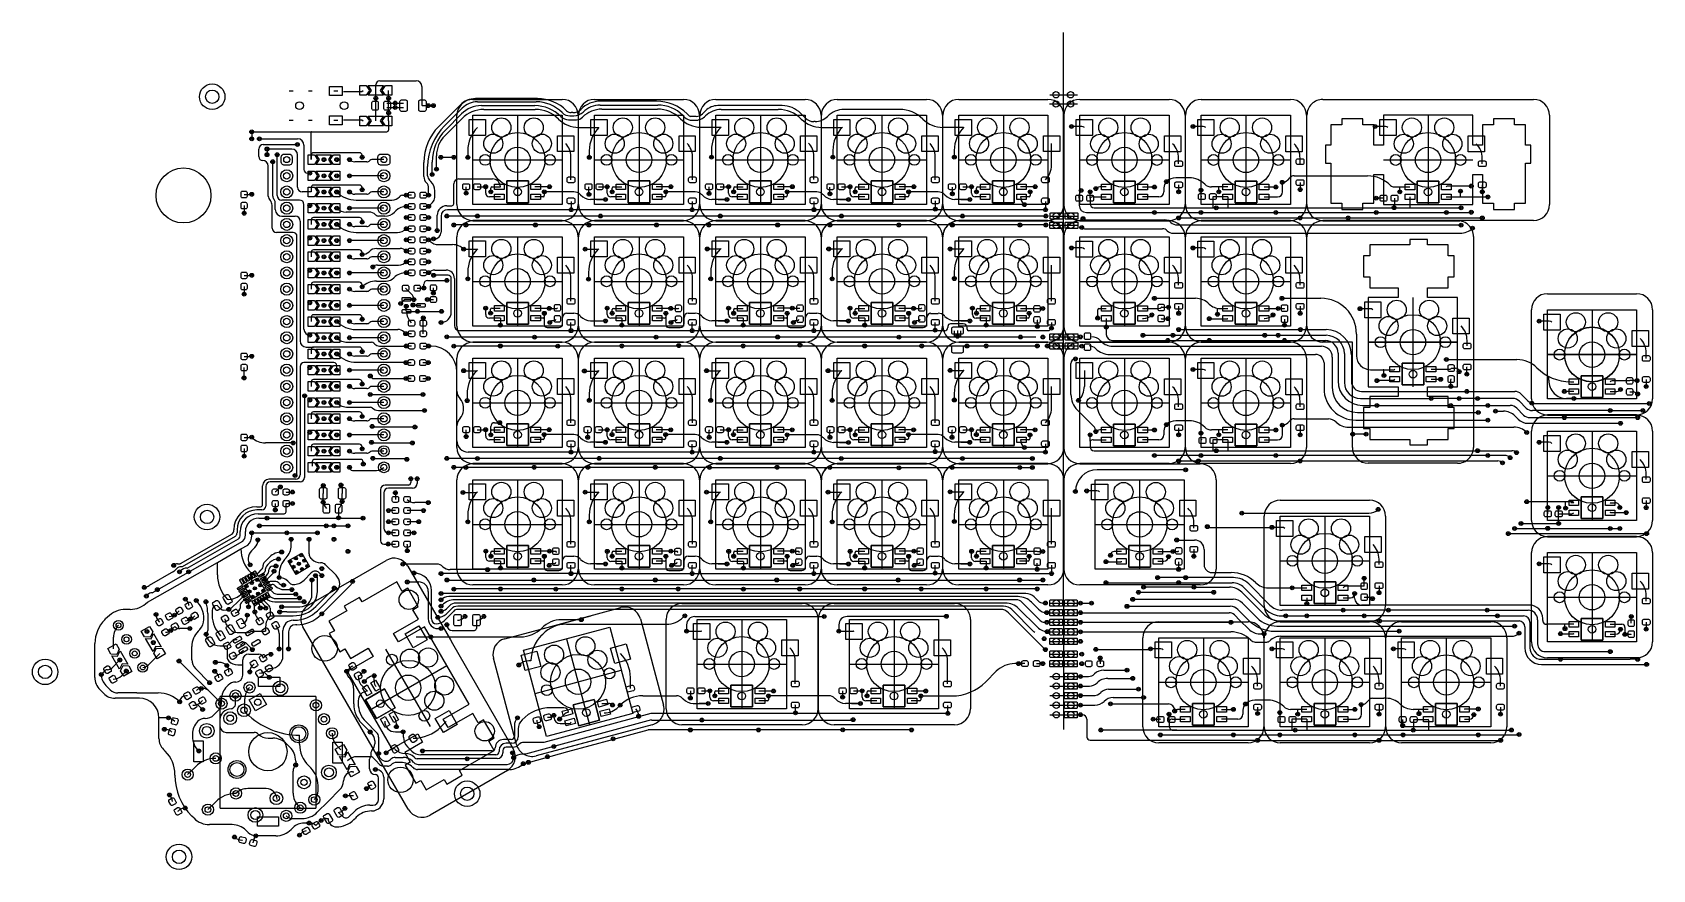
# Model space of a CAD drawing. Header units: millimetres. Extents: x -171 to 83, y -111 to 20.
import ezdxf

# ---------------------------------------------------------------- set-up
doc = ezdxf.new("R2010")
doc.units = ezdxf.units.MM
for name, color, linetype, lineweight, true_color in [('livello 1', 1, 'Continuous', 25, 0xff0000), ('livello 2', 3, 'Continuous', 25, 0x00ff00), ('livello 4', 18, 'Continuous', 25, 0x000000), ('livello 5', 18, 'Continuous', 25, 0x000000), ('livello 6', 18, 'Continuous', 25, 0x000000), ('livello 7', 1, 'Continuous', 25, 0xff0000)]:
    doc.layers.add(name, color=color, linetype=linetype, lineweight=lineweight, true_color=true_color)

msp = doc.modelspace()

# ---------------------------------------------------------------- linework, layer by layer
at = {"layer": 'livello 1', "flags": 128}
for points in [[(0, 7), (0, -7)], [(19.05, 7), (19.05, -7)], [(47.625, 7), (47.625, -7)], [(-6.9995, 0), (6.9995, 0)], [(12.0505, 0), (26.0495, 0)], [(40.6255, 0), (54.6245, 0)], [(0, -12.05015), (0, -26.05015)], [(19.05, -12.05015), (19.05, -26.05015)], [(-6.9995, -19.05015), (6.9995, -19.05015)], [(12.0505, -19.05015), (26.0495, -19.05015)], [(45.244, -21.57515), (45.244, -35.57515)], [(73.343, -23.52975), (73.343, -37.52975)], [(38.2445, -28.57515), (52.2435, -28.57515)], [(0, -31.1003), (0, -45.1003)], [(19.05, -31.1003), (19.05, -45.1003)], [(66.3435, -30.52975), (80.3425, -30.52975)], [(-6.9995, -38.1003), (6.9995, -38.1003)], [(12.0505, -38.1003), (26.0495, -38.1003)], [(73.343, -42.52945), (73.343, -56.52945)], [(2.382, -50.15015), (2.382, -64.15015)], [(66.3435, -49.52945), (80.3425, -49.52945)], [(31.431, -55.8648), (31.431, -69.8648)], [(-4.6175, -57.15015), (9.3815, -57.15015)], [(24.4315, -62.8648), (38.4305, -62.8648)], [(73.343, -61.57945), (73.343, -75.57945)], [(66.3435, -68.57945), (80.3425, -68.57945)], [(12.381, -74.91485), (12.381, -88.91485)], [(31.431, -74.91485), (31.431, -88.91485)], [(50.481, -74.91485), (50.481, -88.91485)], [(5.3815, -81.91485), (19.3805, -81.91485)], [(24.4315, -81.91485), (38.4305, -81.91485)], [(43.4815, -81.91485), (57.4805, -81.91485)]]:
    msp.add_lwpolyline(points, dxfattribs=at)
at = {"layer": 'livello 2'}
for centre in [(0, 0), (19.05, 0), (47.625, 0), (0, -19.05015), (19.05, -19.05015), (45.244, -28.57515), (73.343, -30.52975), (0, -38.1003), (19.05, -38.1003), (73.343, -49.52945), (2.382, -57.15015), (31.431, -62.8648), (73.343, -68.57945), (12.381, -81.91485), (31.431, -81.91485), (50.481, -81.91485)]:
    msp.add_circle(centre, 4.31138, dxfattribs=at)
at = {"layer": 'livello 4', "color": 133, "true_color": 0x37cbcb, "flags": 128}
for points in [[(-6.7004, 5.24995), (-8.3, 5.24995)], [(-5.015, 6.32995), (-5.015, 3.82995), (-7.565, 3.82995), (-7.565, 6.32995), (-5.015, 6.32995)], [(12.3496, 5.24995), (10.75, 5.24995)], [(14.035, 6.32995), (14.035, 3.82995), (11.485, 3.82995), (11.485, 6.32995), (14.035, 6.32995)], [(40.9246, 5.24995), (39.325, 5.24995)], [(42.61, 6.32995), (42.61, 3.82995), (40.06, 3.82995), (40.06, 6.32995), (42.61, 6.32995)], [(8.835, 3.78995), (8.835, 1.28995), (6.285, 1.28995), (6.285, 3.78995), (8.835, 3.78995)], [(27.885, 3.78995), (27.885, 1.28995), (25.335, 1.28995), (25.335, 3.78995), (27.885, 3.78995)], [(56.46, 3.78995), (56.46, 1.28995), (53.91, 1.28995), (53.91, 3.78995), (56.46, 3.78995)], [(8.5, -0.60005), (8.5, 0.27055)], [(27.925, 0.19455), (28.0111, 0.17745), (28.0841, 0.12865), (28.1329, 0.05565), (28.15, -0.03045), (28.15, -0.48045), (28.1329, -0.56655), (28.0841, -0.63955), (28.0111, -0.68835), (27.925, -0.70545), (27.175, -0.70545), (27.0889, -0.68835), (27.0159, -0.63955), (26.9671, -0.56655), (26.95, -0.48045), (26.95, -0.03045), (26.9671, 0.05565), (27.0159, 0.12865), (27.0889, 0.17745), (27.175, 0.19455), (27.925, 0.19455)], [(27.55, -0.60005), (27.55, 0.27055)], [(56.125, -0.60005), (56.125, 0.27055)], [(8.875, -0.15005), (8.9611, -0.16715), (9.0341, -0.21595), (9.0829, -0.28895), (9.1, -0.37505), (9.1, -0.82505), (9.0829, -0.91115), (9.0341, -0.98415), (8.9611, -1.03295), (8.875, -1.05005), (8.125, -1.05005), (8.0389, -1.03295), (7.9659, -0.98415), (7.9171, -0.91115), (7.9, -0.82505), (7.9, -0.37505), (7.9171, -0.28895), (7.9659, -0.21595), (8.0389, -0.16715), (8.125, -0.15005), (8.875, -0.15005)], [(26.6036, -2.50005), (38.1287, -2.50005)], [(56.5, -0.15005), (56.5861, -0.16715), (56.6591, -0.21595), (56.7079, -0.28895), (56.725, -0.37505), (56.725, -0.82505), (56.7079, -0.91115), (56.6591, -0.98415), (56.5861, -1.03295), (56.5, -1.05005), (55.75, -1.05005), (55.6639, -1.03295), (55.5909, -0.98415), (55.5421, -0.91115), (55.525, -0.82505), (55.525, -0.37505), (55.5421, -0.28895), (55.5909, -0.21595), (55.6639, -0.16715), (55.75, -0.15005), (56.5, -0.15005)], [(-5.3875, -6.00005), (-5.3875, -5.00005)], [(-2.85, -4.24155), (-3.8759, -4.24155)], [(-2.1, -3.81655), (-2.1, -4.66655), (-3.6, -4.66655), (-3.6, -3.81655), (-2.1, -3.81655)], [(3.6, -3.81655), (3.6, -4.66655), (2.1, -4.66655), (2.1, -3.81655), (3.6, -3.81655)], [(2.85, -4.24155), (4.6915, -4.24155)], [(6.2, -4.36575), (6.2, -5.00005)], [(8.875, -3.45005), (8.9611, -3.46715), (9.0341, -3.51595), (9.0829, -3.58895), (9.1, -3.67505), (9.1, -4.12505), (9.0829, -4.21115), (9.0341, -4.28415), (8.9611, -4.33295), (8.875, -4.35005), (8.125, -4.35005), (8.0389, -4.33295), (7.9659, -4.28415), (7.9171, -4.21115), (7.9, -4.12505), (7.9, -3.67505), (7.9171, -3.58895), (7.9659, -3.51595), (8.0389, -3.46715), (8.125, -3.45005), (8.875, -3.45005)], [(10.1858, -2.80005), (8.0485, -2.80005)], [(8.5, -3.90005), (8.5, -5.00005)], [(12, -4.75005), (12, -5.61255)], [(14.8, -4.24155), (13.6659, -4.24155)], [(16.2, -4.24155), (14.8, -4.24155)], [(14.8, -5.00005), (14.8, -4.24155)], [(16.95, -3.81655), (16.95, -4.66655), (15.45, -4.66655), (15.45, -3.81655), (16.95, -3.81655)], [(22.65, -3.81655), (22.65, -4.66655), (21.15, -4.66655), (21.15, -3.81655), (22.65, -3.81655)], [(21.9, -4.24155), (23.7415, -4.24155)], [(24.8, -5.00005), (24.8, -3.55005)], [(25.6036, -3.14645), (26, -2.75005)], [(27.925, -3.10545), (28.0111, -3.12255), (28.0841, -3.17135), (28.1329, -3.24435), (28.15, -3.33045), (28.15, -3.78045), (28.1329, -3.86655), (28.0841, -3.93955), (28.0111, -3.98835), (27.925, -4.00545), (27.175, -4.00545), (27.0889, -3.98835), (27.0159, -3.93955), (26.9671, -3.86655), (26.95, -3.78045), (26.95, -3.33045), (26.9671, -3.24435), (27.0159, -3.17135), (27.0889, -3.12255), (27.175, -3.10545), (27.925, -3.10545)], [(27.55, -3.55545), (27.55, -4.65545)], [(42.333, -4.24155), (43.2, -4.24155)], [(43.2, -4.24155), (44.775, -4.24155)], [(43.2, -5.00005), (43.2, -4.24155)], [(45.525, -3.81655), (45.525, -4.66655), (44.025, -4.66655), (44.025, -3.81655), (45.525, -3.81655)], [(51.225, -3.81655), (51.225, -4.66655), (49.725, -4.66655), (49.725, -3.81655), (51.225, -3.81655)], [(54.4, -4.10005), (50.6165, -4.10005)], [(52.7, -5.79155), (52.7, -4.90005)], [(56.5, -3.45005), (56.5861, -3.46715), (56.6591, -3.51595), (56.7079, -3.58895), (56.725, -3.67505), (56.725, -4.12505), (56.7079, -4.21115), (56.6591, -4.28415), (56.5861, -4.33295), (56.5, -4.35005), (55.75, -4.35005), (55.6639, -4.33295), (55.5909, -4.28415), (55.5421, -4.21115), (55.525, -4.12505), (55.525, -3.67505), (55.5421, -3.58895), (55.5909, -3.51595), (55.6639, -3.46715), (55.75, -3.45005), (56.5, -3.45005)], [(56.125, -3.90005), (56.125, -5.00005)], [(-6.575, -6.23755), (-6.5931, -6.32845), (-6.6446, -6.40545), (-6.7216, -6.45695), (-6.8125, -6.47505), (-7.4125, -6.47505), (-7.5034, -6.45695), (-7.5804, -6.40545), (-7.6319, -6.32845), (-7.65, -6.23755), (-7.65, -5.76255), (-7.6319, -5.67165), (-7.5804, -5.59465), (-7.5034, -5.54315), (-7.4125, -5.52505), (-6.8125, -5.52505), (-6.7216, -5.54315), (-6.6446, -5.59465), (-6.5931, -5.67165), (-6.575, -5.76255), (-6.575, -6.23755)], [(-7.1125, -6.00005), (-7.1125, -5.55445)], [(-7.1125, -6.00005), (-7.1125, -7.10005)], [(-4.85, -6.23755), (-4.8681, -6.32845), (-4.9196, -6.40545), (-4.9966, -6.45695), (-5.0875, -6.47505), (-5.6875, -6.47505), (-5.7784, -6.45695), (-5.8554, -6.40545), (-5.9069, -6.32845), (-5.925, -6.23755), (-5.925, -5.76255), (-5.9069, -5.67165), (-5.8554, -5.59465), (-5.7784, -5.54315), (-5.6875, -5.52505), (-5.0875, -5.52505), (-4.9966, -5.54315), (-4.9196, -5.59465), (-4.8681, -5.67165), (-4.85, -5.76255), (-4.85, -6.23755)], [(-5.3875, -6.00005), (-5.3875, -6.86255)], [(-4.8841, -5.79155), (-2.85, -5.79155)], [(-4.75, -7.50005), (14, -7.50005)], [(-2.1, -5.36655), (-2.1, -6.21655), (-3.6, -6.21655), (-3.6, -5.36655), (-2.1, -5.36655)], [(3.6, -5.36655), (3.6, -6.21655), (2.1, -6.21655), (2.1, -5.36655), (3.6, -5.36655)], [(5.4085, -5.79155), (2.85, -5.79155)], [(12.675, -5.98755), (12.6569, -6.07845), (12.6054, -6.15545), (12.5284, -6.20695), (12.4375, -6.22505), (11.8375, -6.22505), (11.7466, -6.20695), (11.6696, -6.15545), (11.6181, -6.07845), (11.6, -5.98755), (11.6, -5.51255), (11.6181, -5.42165), (11.6696, -5.34465), (11.7466, -5.29315), (11.8375, -5.27505), (12.4375, -5.27505), (12.5284, -5.29315), (12.6054, -5.34465), (12.6569, -5.42165), (12.675, -5.51255), (12.675, -5.98755)], [(14.4, -5.98755), (14.3819, -6.07845), (14.3304, -6.15545), (14.2534, -6.20695), (14.1625, -6.22505), (13.5625, -6.22505), (13.4716, -6.20695), (13.3946, -6.15545), (13.3431, -6.07845), (13.325, -5.98755), (13.325, -5.51255), (13.3431, -5.42165), (13.3946, -5.34465), (13.4716, -5.29315), (13.5625, -5.27505), (14.1625, -5.27505), (14.2534, -5.29315), (14.3304, -5.34465), (14.3819, -5.42165), (14.4, -5.51255), (14.4, -5.98755)], [(13.8625, -5.75005), (13.8625, -7.36255)], [(16.2, -5.79155), (13.904, -5.79155)], [(14, -7.50005), (14.4, -7.50005)], [(14.4, -7.50005), (16.25, -7.50005)], [(16.95, -5.36655), (16.95, -6.21655), (15.45, -6.21655), (15.45, -5.36655), (16.95, -5.36655)], [(16.2, -5.79155), (16.2, -7.45005)], [(16.25, -7.50005), (42.25, -7.50005)], [(22.65, -5.36655), (22.65, -6.21655), (21.15, -6.21655), (21.15, -5.36655), (22.65, -5.36655)], [(21.9, -5.79155), (24.0085, -5.79155)], [(40.6375, -6.00005), (39.5, -6.00005)], [(41.175, -6.23755), (41.1569, -6.32845), (41.1054, -6.40545), (41.0284, -6.45695), (40.9375, -6.47505), (40.3375, -6.47505), (40.2466, -6.45695), (40.1696, -6.40545), (40.1181, -6.32845), (40.1, -6.23755), (40.1, -5.76255), (40.1181, -5.67165), (40.1696, -5.59465), (40.2466, -5.54315), (40.3375, -5.52505), (40.9375, -5.52505), (41.0284, -5.54315), (41.1054, -5.59465), (41.1569, -5.67165), (41.175, -5.76255), (41.175, -6.23755)], [(42.9, -6.23755), (42.8819, -6.32845), (42.8304, -6.40545), (42.7534, -6.45695), (42.6625, -6.47505), (42.0625, -6.47505), (41.9716, -6.45695), (41.8946, -6.40545), (41.8431, -6.32845), (41.825, -6.23755), (41.825, -5.76255), (41.8431, -5.67165), (41.8946, -5.59465), (41.9716, -5.54315), (42.0625, -5.52505), (42.6625, -5.52505), (42.7534, -5.54315), (42.8304, -5.59465), (42.8819, -5.67165), (42.9, -5.76255), (42.9, -6.23755)], [(42.25, -7.50005), (43.8, -7.50005)], [(42.3625, -6.00005), (42.3625, -7.38755)], [(43.8, -7.50005), (44.8, -7.50005)], [(45.525, -5.36655), (45.525, -6.21655), (44.025, -6.21655), (44.025, -5.36655), (45.525, -5.36655)], [(44.775, -5.79155), (44.775, -7.47505)], [(44.8, -7.50005), (52.8, -7.50005)], [(51.225, -5.36655), (51.225, -6.21655), (49.725, -6.21655), (49.725, -5.36655), (51.225, -5.36655)], [(50.475, -5.79155), (52.7, -5.79155)], [(52.7, -5.79155), (56.9915, -5.79155)], [(-9.3, -8.40005), (-9.2924, -8.36175), (-9.2707, -8.32935), (-9.2383, -8.30765), (-9.2, -8.30005), (-7.4, -8.30005), (-7.3617, -8.30765), (-7.3293, -8.32935), (-7.3076, -8.36175), (-7.3, -8.40005), (-7.3, -9.20005), (-7.3076, -9.23835), (-7.3293, -9.27075), (-7.3617, -9.29245), (-7.4, -9.30005), (-9.2, -9.30005), (-9.2383, -9.29245), (-9.2707, -9.27075), (-9.2924, -9.23835), (-9.3, -9.20005), (-9.3, -8.40005)], [(-9.3, -9.85005), (-9.2924, -9.81175), (-9.2707, -9.77935), (-9.2383, -9.75765), (-9.2, -9.75005), (-7.4, -9.75005), (-7.3617, -9.75765), (-7.3293, -9.77935), (-7.3076, -9.81175), (-7.3, -9.85005), (-7.3, -10.65005), (-7.3076, -10.68835), (-7.3293, -10.72075), (-7.3617, -10.74245), (-7.4, -10.75005), (-9.2, -10.75005), (-9.2383, -10.74245), (-9.2707, -10.72075), (-9.2924, -10.68835), (-9.3, -10.65005), (-9.3, -9.85005)], [(-6.0172, -9.40005), (6.3343, -9.40005)], [(-5.9625, -8.25005), (-5.1, -8.25005)], [(-5.1, -8.25005), (50.5, -8.25005)], [(8.5, -9.10005), (56.125, -9.10005)], [(50.5, -8.25005), (54.2793, -8.25005)], [(-6.0757, -10.80005), (5.9757, -10.80005)], [(7.6657, -11.50005), (52.6686, -11.50005)], [(8.2657, -10.20005), (52.7343, -10.20005)], [(-6.7004, -13.80015), (-8.3, -13.80015)], [(-5.015, -12.72015), (-5.015, -15.22025), (-7.565, -15.22025), (-7.565, -12.72015), (-5.015, -12.72015)], [(12.3496, -13.80015), (10.75, -13.80015)], [(14.035, -12.72015), (14.035, -15.22025), (11.485, -15.22025), (11.485, -12.72015), (14.035, -12.72015)], [(8.835, -15.26015), (8.835, -17.76015), (6.285, -17.76015), (6.285, -15.26015), (8.835, -15.26015)], [(27.885, -15.26015), (27.885, -17.76015), (25.335, -17.76015), (25.335, -15.26015), (27.885, -15.26015)], [(8.875, -19.20015), (8.9611, -19.21735), (9.0341, -19.26615), (9.0829, -19.33905), (9.1, -19.42525), (9.1, -19.87515), (9.0829, -19.96135), (9.0341, -20.03425), (8.9611, -20.08305), (8.875, -20.10015), (8.125, -20.10015), (8.0389, -20.08305), (7.9659, -20.03425), (7.9171, -19.96135), (7.9, -19.87515), (7.9, -19.42525), (7.9171, -19.33905), (7.9659, -19.26615), (8.0389, -19.21735), (8.125, -19.20015), (8.875, -19.20015)], [(8.5, -19.65015), (8.5, -18.77955)], [(27.925, -19.20015), (28.0111, -19.21735), (28.0841, -19.26615), (28.1329, -19.33905), (28.15, -19.42525), (28.15, -19.87515), (28.1329, -19.96135), (28.0841, -20.03425), (28.0111, -20.08305), (27.925, -20.10015), (27.175, -20.10015), (27.0889, -20.08305), (27.0159, -20.03425), (26.9671, -19.96135), (26.95, -19.87515), (26.95, -19.42525), (26.9671, -19.33905), (27.0159, -19.26615), (27.0889, -19.21735), (27.175, -19.20015), (27.925, -19.20015)], [(27.55, -19.65015), (27.55, -18.77955)], [(-3.6, -23.71675), (-3.6, -22.86665), (-2.1, -22.86665), (-2.1, -23.71675), (-3.6, -23.71675)], [(2.1, -23.71675), (2.1, -22.86665), (3.6, -22.86665), (3.6, -23.71675), (2.1, -23.71675)], [(4.7, -21.70005), (11.1272, -21.70005)], [(5.9875, -22.60005), (6.0784, -22.61815), (6.1554, -22.66965), (6.2069, -22.74665), (6.225, -22.83755), (6.225, -23.43755), (6.2069, -23.52845), (6.1554, -23.60545), (6.0784, -23.65695), (5.9875, -23.67505), (5.5125, -23.67505), (5.4216, -23.65695), (5.3446, -23.60545), (5.2931, -23.52845), (5.275, -23.43755), (5.275, -22.83755), (5.2931, -22.74665), (5.3446, -22.66965), (5.4216, -22.61815), (5.5125, -22.60005), (5.9875, -22.60005)], [(8.875, -22.50015), (8.9611, -22.51735), (9.0341, -22.56615), (9.0829, -22.63905), (9.1, -22.72515), (9.1, -23.17525), (9.0829, -23.26135), (9.0341, -23.33425), (8.9611, -23.38305), (8.875, -23.40015), (8.125, -23.40015), (8.0389, -23.38305), (7.9659, -23.33425), (7.9171, -23.26135), (7.9, -23.17525), (7.9, -22.72515), (7.9171, -22.63905), (7.9659, -22.56615), (8.0389, -22.51735), (8.125, -22.50015), (8.875, -22.50015)], [(15.45, -23.71675), (15.45, -22.86665), (16.95, -22.86665), (16.95, -23.71675), (15.45, -23.71675)], [(21.15, -23.71675), (21.15, -22.86665), (22.65, -22.86665), (22.65, -23.71675), (21.15, -23.71675)], [(25.3375, -22.70005), (25.4284, -22.71815), (25.5054, -22.76965), (25.5569, -22.84665), (25.575, -22.93755), (25.575, -23.53755), (25.5569, -23.62845), (25.5054, -23.70545), (25.4284, -23.75695), (25.3375, -23.77505), (24.8625, -23.77505), (24.7716, -23.75695), (24.6946, -23.70545), (24.6431, -23.62845), (24.625, -23.53755), (24.625, -22.93755), (24.6431, -22.84665), (24.6946, -22.76965), (24.7716, -22.71815), (24.8625, -22.70005), (25.3375, -22.70005)], [(24.7, -21.70005), (30.8, -21.70005)], [(27.925, -22.50015), (28.0111, -22.51735), (28.0841, -22.56615), (28.1329, -22.63905), (28.15, -22.72515), (28.15, -23.17525), (28.1329, -23.26135), (28.0841, -23.33425), (28.0111, -23.38305), (27.925, -23.40015), (27.175, -23.40015), (27.0889, -23.38305), (27.0159, -23.33425), (26.9671, -23.26135), (26.95, -23.17525), (26.95, -22.72515), (26.9671, -22.63905), (27.0159, -22.56615), (27.0889, -22.51735), (27.175, -22.50015), (27.925, -22.50015)], [(40.229, -22.24515), (40.229, -24.74515), (37.679, -24.74515), (37.679, -22.24515), (40.229, -22.24515)], [(-4.2, -24.80005), (-4.2, -23.50005)], [(-4, -23.30005), (-2.8584, -23.30005)], [(-3.6, -25.26665), (-3.6, -24.41665), (-2.1, -24.41665), (-2.1, -25.26665), (-3.6, -25.26665)], [(-2.85, -24.84175), (-2.85, -26.20005)], [(2.1, -25.26665), (2.1, -24.41665), (3.6, -24.41665), (3.6, -25.26665), (2.1, -25.26665)], [(2.85, -23.29165), (5.3778, -23.29165)], [(2.85, -24.84175), (2.9923, -24.84175)], [(5.9875, -24.32505), (6.0784, -24.34315), (6.1554, -24.39465), (6.2069, -24.47165), (6.225, -24.56255), (6.225, -25.16255), (6.2069, -25.25345), (6.1554, -25.33045), (6.0784, -25.38195), (5.9875, -25.40005), (5.5125, -25.40005), (5.4216, -25.38195), (5.3446, -25.33045), (5.2931, -25.25345), (5.275, -25.16255), (5.275, -24.56255), (5.2931, -24.47165), (5.3446, -24.39465), (5.4216, -24.34315), (5.5125, -24.32505), (5.9875, -24.32505)], [(5.7875, -23.10005), (6.9, -23.10005)], [(5.7875, -24.90005), (6.8, -24.90005)], [(8.5, -22.95015), (8.5, -24.05025)], [(13.3, -24.90005), (16.1416, -24.90005)], [(14.6, -24.20005), (14.6, -23.26255)], [(14.9698, -23.29165), (16.2, -23.29165)], [(15.45, -25.26665), (15.45, -24.41665), (16.95, -24.41665), (16.95, -25.26665), (15.45, -25.26665)], [(21.15, -25.26665), (21.15, -24.41665), (22.65, -24.41665), (22.65, -25.26665), (21.15, -25.26665)], [(21.9, -23.29165), (25.0458, -23.29165)], [(21.9, -24.84175), (21.9923, -24.84175)], [(25.3375, -24.42505), (25.4284, -24.44315), (25.5054, -24.49465), (25.5569, -24.57165), (25.575, -24.66255), (25.575, -25.26255), (25.5569, -25.35345), (25.5054, -25.43045), (25.4284, -25.48195), (25.3375, -25.50005), (24.8625, -25.50005), (24.7716, -25.48195), (24.6946, -25.43045), (24.6431, -25.35345), (24.625, -25.26255), (24.625, -24.66255), (24.6431, -24.57165), (24.6946, -24.49465), (24.7716, -24.44315), (24.8625, -24.42505), (25.3375, -24.42505)], [(25.1, -24.96255), (25.1, -25.90005)], [(27.55, -22.95015), (27.55, -24.05025)], [(38.5436, -23.32515), (36.944, -23.32515)], [(54.079, -24.78525), (54.079, -27.28525), (51.529, -27.28525), (51.529, -24.78525), (54.079, -24.78525)], [(66.6426, -25.27975), (65.043, -25.27975)], [(68.328, -24.19975), (68.328, -26.69975), (65.778, -26.69975), (65.778, -24.19975), (68.328, -24.19975)], [(-9.3, -27.35005), (-9.2924, -27.31175), (-9.2707, -27.27935), (-9.2383, -27.25765), (-9.2, -27.25005), (-7.4, -27.25005), (-7.3617, -27.25765), (-7.3293, -27.27935), (-7.3076, -27.31175), (-7.3, -27.35005), (-7.3, -28.15005), (-7.3076, -28.18835), (-7.3293, -28.22075), (-7.3617, -28.24245), (-7.4, -28.25005), (-9.2, -28.25005), (-9.2383, -28.24245), (-9.2707, -28.22075), (-9.2924, -28.18835), (-9.3, -28.15005), (-9.3, -27.35005)], [(-5.5625, -27.10005), (-5.4716, -27.11815), (-5.3946, -27.16965), (-5.3431, -27.24665), (-5.325, -27.33755), (-5.325, -27.93755), (-5.3431, -28.02845), (-5.3946, -28.10545), (-5.4716, -28.15695), (-5.5625, -28.17505), (-6.0375, -28.17505), (-6.1284, -28.15695), (-6.2054, -28.10545), (-6.2569, -28.02845), (-6.275, -27.93755), (-6.275, -27.33755), (-6.2569, -27.24665), (-6.2054, -27.16965), (-6.1284, -27.11815), (-6.0375, -27.10005), (-5.5625, -27.10005)], [(-2.85, -26.20005), (-2.85, -27.35005)], [(2.9, -27.50005), (31.6, -27.50005)], [(8.5, -26.60005), (27.6, -26.60005)], [(27.6, -26.60005), (31.6146, -26.60005)], [(31.6, -27.50005), (31.6561, -27.50005)], [(36.4, -27.30005), (36.4, -30.70005)], [(82.178, -26.73985), (82.178, -29.23985), (79.628, -29.23985), (79.628, -26.73985), (82.178, -26.73985)], [(-9.3, -28.77285), (-9.2924, -28.73465), (-9.2707, -28.70215), (-9.2383, -28.68055), (-9.2, -28.67285), (-7.4, -28.67285), (-7.3617, -28.68055), (-7.3293, -28.70215), (-7.3076, -28.73465), (-7.3, -28.77285), (-7.3, -29.57285), (-7.3076, -29.61115), (-7.3293, -29.64355), (-7.3617, -29.66525), (-7.4, -29.67285), (-9.2, -29.67285), (-9.2383, -29.66525), (-9.2707, -29.64355), (-9.2924, -29.61115), (-9.3, -29.57285), (-9.3, -28.77285)], [(-5.5625, -28.82505), (-5.4716, -28.84315), (-5.3946, -28.89465), (-5.3431, -28.97165), (-5.325, -29.06255), (-5.325, -29.66255), (-5.3431, -29.75345), (-5.3946, -29.83045), (-5.4716, -29.88195), (-5.5625, -29.90005), (-6.0375, -29.90005), (-6.1284, -29.88195), (-6.2054, -29.83045), (-6.2569, -29.75345), (-6.275, -29.66255), (-6.275, -29.06255), (-6.2569, -28.97165), (-6.2054, -28.89465), (-6.1284, -28.84315), (-6.0375, -28.82505), (-5.5625, -28.82505)], [(-3.8, -28.30005), (-3.6071, -28.49295)], [(-1.9, -28.30005), (25.1, -28.30005)], [(-1.9, -29.20005), (30.8954, -29.20005)], [(25.1, -28.30005), (31.5095, -28.30005)], [(33.5, -30.29055), (33.5, -34.65485)], [(34.5, -30.34395), (34.5, -34.90005)], [(54.119, -28.72515), (54.2051, -28.74235), (54.2781, -28.79115), (54.3269, -28.86405), (54.344, -28.95015), (54.344, -29.40015), (54.3269, -29.48635), (54.2781, -29.55925), (54.2051, -29.60805), (54.119, -29.62515), (53.369, -29.62515), (53.2829, -29.60805), (53.2099, -29.55925), (53.1611, -29.48635), (53.144, -29.40015), (53.144, -28.95015), (53.1611, -28.86405), (53.2099, -28.79115), (53.2829, -28.74235), (53.369, -28.72515), (54.119, -28.72515)], [(53.744, -29.17525), (53.744, -28.30455)], [(81.843, -31.12985), (81.843, -30.25915)], [(-8.4, -36.00005), (-8.4, -31.92455)], [(-5.015, -31.77035), (-5.015, -34.27035), (-7.565, -34.27035), (-7.565, -31.77035), (-5.015, -31.77035)], [(-6.29, -33.02035), (-6.29, -35.50315)], [(-2.3272, -30.50005), (29.9584, -30.50005)], [(12.3496, -32.85035), (10.75, -32.85035)], [(14.035, -31.77035), (14.035, -34.27035), (11.485, -34.27035), (11.485, -31.77035), (14.035, -31.77035)], [(31.3, -31.84165), (31.3, -35.80005)], [(32.6, -30.90465), (32.6, -35.66205)], [(35.6, -30.58545), (35.6, -34.70005)], [(38.6, -32.90005), (40.6, -32.90005)], [(40.6, -32.90005), (42.3106, -32.90005)], [(40.7, -33.80005), (40.7, -33.00005)], [(41.644, -33.24165), (41.644, -32.39165), (43.144, -32.39165), (43.144, -33.24165), (41.644, -33.24165)], [(47.344, -33.24165), (47.344, -32.39165), (48.844, -32.39165), (48.844, -33.24165), (47.344, -33.24165)], [(48.094, -32.81665), (51.0709, -32.81665)], [(50.5, -31.30005), (61.5615, -31.30005)], [(51.4875, -32.10005), (51.5784, -32.11815), (51.6554, -32.16965), (51.7069, -32.24665), (51.725, -32.33755), (51.725, -32.93755), (51.7069, -33.02845), (51.6554, -33.10545), (51.5784, -33.15695), (51.4875, -33.17505), (51.0125, -33.17505), (50.9216, -33.15695), (50.8446, -33.10545), (50.7931, -33.02845), (50.775, -32.93755), (50.775, -32.33755), (50.7931, -32.24665), (50.8446, -32.16965), (50.9216, -32.11815), (51.0125, -32.10005), (51.4875, -32.10005)], [(51.25, -32.63755), (51.9375, -32.63755)], [(54.119, -32.02515), (54.2051, -32.04235), (54.2781, -32.09115), (54.3269, -32.16405), (54.344, -32.25015), (54.344, -32.70015), (54.3269, -32.78635), (54.2781, -32.85925), (54.2051, -32.90805), (54.119, -32.92525), (53.369, -32.92525), (53.2829, -32.90805), (53.2099, -32.85925), (53.1611, -32.78635), (53.144, -32.70015), (53.144, -32.25015), (53.1611, -32.16405), (53.2099, -32.09115), (53.2829, -32.04235), (53.369, -32.02515), (54.119, -32.02515)], [(53.7, -33.60005), (53.7, -32.51915)], [(82.218, -30.67975), (82.3041, -30.69695), (82.3771, -30.74575), (82.4259, -30.81865), (82.443, -30.90475), (82.443, -31.35475), (82.4259, -31.44095), (82.3771, -31.51385), (82.3041, -31.56265), (82.218, -31.57975), (81.468, -31.57975), (81.3819, -31.56265), (81.3089, -31.51385), (81.2601, -31.44095), (81.243, -31.35475), (81.243, -30.90475), (81.2601, -30.81865), (81.3089, -30.74575), (81.3819, -30.69695), (81.468, -30.67975), (82.218, -30.67975)], [(8.835, -34.31035), (8.835, -36.81035), (6.285, -36.81035), (6.285, -34.31035), (8.835, -34.31035)], [(27.885, -34.31035), (27.885, -36.81035), (25.335, -36.81035), (25.335, -34.31035), (27.885, -34.31035)], [(42.1607, -34.60005), (39.6, -34.60005)], [(41.644, -34.79165), (41.644, -33.94165), (43.144, -33.94165), (43.144, -34.79165), (41.644, -34.79165)], [(47.344, -34.79165), (47.344, -33.94165), (48.844, -33.94165), (48.844, -34.79165), (47.344, -34.79165)], [(48.1274, -34.40005), (49.6, -34.40005)], [(51.4875, -33.82505), (51.5784, -33.84315), (51.6554, -33.89465), (51.7069, -33.97165), (51.725, -34.06255), (51.725, -34.66255), (51.7069, -34.75345), (51.6554, -34.83045), (51.5784, -34.88195), (51.4875, -34.90005), (51.0125, -34.90005), (50.9216, -34.88195), (50.8446, -34.83045), (50.7931, -34.75345), (50.775, -34.66255), (50.775, -34.06255), (50.7931, -33.97165), (50.8446, -33.89465), (50.9216, -33.84315), (51.0125, -33.82505), (51.4875, -33.82505)], [(51.2, -35.50005), (51.2, -34.41255)], [(66.5502, -34.54835), (66.5502, -33.94985)], [(69.743, -35.19625), (69.743, -34.34625), (71.243, -34.34625), (71.243, -35.19625), (69.743, -35.19625)], [(69.9419, -34.77125), (70.493, -34.77125)], [(75.443, -35.19625), (75.443, -34.34625), (76.943, -34.34625), (76.943, -35.19625), (75.443, -35.19625)], [(79.25, -34.63755), (76.5159, -34.63755)], [(79.4875, -34.10005), (79.5784, -34.11815), (79.6554, -34.16965), (79.7069, -34.24665), (79.725, -34.33755), (79.725, -34.93755), (79.7069, -35.02845), (79.6554, -35.10545), (79.5784, -35.15695), (79.4875, -35.17505), (79.0125, -35.17505), (78.9216, -35.15695), (78.8446, -35.10545), (78.7931, -35.02845), (78.775, -34.93755), (78.775, -34.33755), (78.7931, -34.24665), (78.8446, -34.16965), (78.9216, -34.11815), (79.0125, -34.10005), (79.4875, -34.10005)], [(80.4, -34.60005), (79.2875, -34.60005)], [(82.218, -33.97975), (82.3041, -33.99695), (82.3771, -34.04575), (82.4259, -34.11865), (82.443, -34.20475), (82.443, -34.65475), (82.4259, -34.74095), (82.3771, -34.81385), (82.3041, -34.86265), (82.218, -34.87985), (81.468, -34.87985), (81.3819, -34.86265), (81.3089, -34.81385), (81.2601, -34.74095), (81.243, -34.65475), (81.243, -34.20475), (81.2601, -34.11865), (81.3089, -34.04575), (81.3819, -33.99695), (81.468, -33.97975), (82.218, -33.97975)], [(81.843, -34.42975), (81.843, -35.52975)], [(-8.3921, -36.80005), (-8.3921, -36.00795)], [(8.5, -38.70035), (8.5, -37.82975)], [(27.55, -38.70035), (27.55, -37.82975)], [(37, -37.40005), (48.1, -37.40005)], [(37.2, -36.30005), (53.7, -36.30005)], [(53.6, -37.40005), (48.1, -37.40005)], [(60.9, -37.40005), (53.6, -37.40005)], [(53.7, -36.30005), (61.2343, -36.30005)], [(63.0165, -38.90005), (61.9524, -37.83595)], [(62.2, -36.70005), (63.2641, -37.76415)], [(70.493, -36.32125), (69.0513, -36.32125)], [(70.5, -37.40005), (69.3314, -37.40005)], [(69.743, -36.74625), (69.743, -35.89625), (71.243, -35.89625), (71.243, -36.74625), (69.743, -36.74625)], [(75.443, -36.74625), (75.443, -35.89625), (76.943, -35.89625), (76.943, -36.74625), (75.443, -36.74625)], [(76.193, -36.32125), (77.0244, -36.32125)], [(79.4875, -35.82505), (79.5784, -35.84315), (79.6554, -35.89465), (79.7069, -35.97165), (79.725, -36.06255), (79.725, -36.66255), (79.7069, -36.75345), (79.6554, -36.83045), (79.5784, -36.88195), (79.4875, -36.90005), (79.0125, -36.90005), (78.9216, -36.88195), (78.8446, -36.83045), (78.7931, -36.75345), (78.775, -36.66255), (78.775, -36.06255), (78.7931, -35.97165), (78.8446, -35.89465), (78.9216, -35.84315), (79.0125, -35.82505), (79.4875, -35.82505)], [(79.25, -36.36255), (79.6852, -36.36255)], [(-6.4, -40.20005), (-7.3966, -39.20345)], [(-4.8538, -41.74625), (-6.4, -40.20005)], [(8.875, -38.25035), (8.9611, -38.26745), (9.0341, -38.31625), (9.0829, -38.38925), (9.1, -38.47535), (9.1, -38.92535), (9.0829, -39.01145), (9.0341, -39.08445), (8.9611, -39.13325), (8.875, -39.15035), (8.125, -39.15035), (8.0389, -39.13325), (7.9659, -39.08445), (7.9171, -39.01145), (7.9, -38.92535), (7.9, -38.47535), (7.9171, -38.38925), (7.9659, -38.31625), (8.0389, -38.26745), (8.125, -38.25035), (8.875, -38.25035)], [(26.6036, -40.60035), (31.9936, -40.60035)], [(27.925, -38.25035), (28.0111, -38.26745), (28.0841, -38.31625), (28.1329, -38.38925), (28.15, -38.47535), (28.15, -38.92535), (28.1329, -39.01145), (28.0841, -39.08445), (28.0111, -39.13325), (27.925, -39.15035), (27.175, -39.15035), (27.0889, -39.13325), (27.0159, -39.08445), (26.9671, -39.01145), (26.95, -38.92535), (26.95, -38.47535), (26.9671, -38.38925), (27.0159, -38.31625), (27.0889, -38.26745), (27.175, -38.25035), (27.925, -38.25035)], [(36.538, -39.60005), (55.5, -39.60005)], [(37.3452, -38.50005), (39.6, -38.50005)], [(39.6, -38.50005), (51.2, -38.50005)], [(51.2, -38.50005), (60.5, -38.50005)], [(58.2, -39.40005), (59.4453, -39.40005)], [(61.2458, -40.14585), (61.7636, -40.66365)], [(61.5524, -38.93595), (62.6165, -40.00005)], [(63.5821, -40.40005), (69, -40.40005)], [(76.2, -39.30005), (63.9821, -39.30005)], [(64.3165, -38.20005), (82.3, -38.20005)], [(69, -40.40005), (80.5, -40.40005)], [(76.2, -39.30005), (81.3, -39.30005)], [(-5.3875, -44.10035), (-5.3875, -43.10035)], [(-2.85, -42.34185), (-3.8759, -42.34185)], [(-2.1, -41.91685), (-2.1, -42.76685), (-3.6, -42.76685), (-3.6, -41.91685), (-2.1, -41.91685)], [(3.6, -41.91685), (3.6, -42.76685), (2.1, -42.76685), (2.1, -41.91685), (3.6, -41.91685)], [(2.85, -42.34185), (4.6915, -42.34185)], [(6.2, -42.46605), (6.2, -43.10035)], [(8.875, -41.55035), (8.9611, -41.56745), (9.0341, -41.61625), (9.0829, -41.68925), (9.1, -41.77535), (9.1, -42.22535), (9.0829, -42.31145), (9.0341, -42.38445), (8.9611, -42.43325), (8.875, -42.45035), (8.125, -42.45035), (8.0389, -42.43325), (7.9659, -42.38445), (7.9171, -42.31145), (7.9, -42.22535), (7.9, -41.77535), (7.9171, -41.68925), (7.9659, -41.61625), (8.0389, -41.56745), (8.125, -41.55035), (8.875, -41.55035)], [(10.1858, -40.90035), (8.0485, -40.90035)], [(8.5, -42.00035), (8.5, -43.10035)], [(12, -42.85035), (12, -43.71285)], [(14.8, -42.34185), (13.6659, -42.34185)], [(14.8, -43.10035), (14.8, -42.34185)], [(16.2, -42.34185), (14.8, -42.34185)], [(16.95, -41.91685), (16.95, -42.76685), (15.45, -42.76685), (15.45, -41.91685), (16.95, -41.91685)], [(22.65, -41.91685), (22.65, -42.76685), (21.15, -42.76685), (21.15, -41.91685), (22.65, -41.91685)], [(21.9, -42.34185), (23.7415, -42.34185)], [(24.8, -43.10035), (24.8, -41.65035)], [(25.6036, -41.24675), (26, -40.85035)], [(27.925, -41.55035), (28.0111, -41.56745), (28.0841, -41.61625), (28.1329, -41.68925), (28.15, -41.77535), (28.15, -42.22535), (28.1329, -42.31145), (28.0841, -42.38445), (28.0111, -42.43325), (27.925, -42.45035), (27.175, -42.45035), (27.0889, -42.43325), (27.0159, -42.38445), (26.9671, -42.31145), (26.95, -42.22535), (26.95, -41.77535), (26.9671, -41.68925), (27.0159, -41.61625), (27.0889, -41.56745), (27.175, -41.55035), (27.925, -41.55035)], [(27.55, -41.65575), (27.55, -43.10005)], [(35.1314, -41.90005), (61.0686, -41.90005)], [(37.9, -43.00005), (35.8, -43.00005)], [(36.3, -40.80005), (57, -40.80005)], [(63.3, -41.30005), (77.8, -41.30005)], [(68.328, -43.19945), (68.328, -45.69945), (65.778, -45.69945), (65.778, -43.19945), (68.328, -43.19945)], [(-5.3875, -44.10035), (-5.3875, -44.96285)], [(-4.8841, -43.89185), (-2.85, -43.89185)], [(-4.75, -45.60035), (14, -45.60035)], [(-2.1, -43.46685), (-2.1, -44.31685), (-3.6, -44.31685), (-3.6, -43.46685), (-2.1, -43.46685)], [(3.6, -43.46685), (3.6, -44.31685), (2.1, -44.31685), (2.1, -43.46685), (3.6, -43.46685)], [(5.4085, -43.89185), (2.85, -43.89185)], [(12.7875, -44.23755), (12.7694, -44.32845), (12.7179, -44.40545), (12.6409, -44.45695), (12.55, -44.47505), (11.95, -44.47505), (11.8591, -44.45695), (11.7821, -44.40545), (11.7306, -44.32845), (11.7125, -44.23755), (11.7125, -43.76255), (11.7306, -43.67165), (11.7821, -43.59465), (11.8591, -43.54315), (11.95, -43.52505), (12.55, -43.52505), (12.6409, -43.54315), (12.7179, -43.59465), (12.7694, -43.67165), (12.7875, -43.76255), (12.7875, -44.23755)], [(14.5125, -44.23755), (14.4944, -44.32845), (14.4429, -44.40545), (14.3659, -44.45695), (14.275, -44.47505), (13.675, -44.47505), (13.5841, -44.45695), (13.5071, -44.40545), (13.4556, -44.32845), (13.4375, -44.23755), (13.4375, -43.76255), (13.4556, -43.67165), (13.5071, -43.59465), (13.5841, -43.54315), (13.675, -43.52505), (14.275, -43.52505), (14.3659, -43.54315), (14.4429, -43.59465), (14.4944, -43.67165), (14.5125, -43.76255), (14.5125, -44.23755)], [(13.8625, -43.85035), (13.8625, -45.46285)], [(16.2, -43.89185), (13.904, -43.89185)], [(14, -45.60035), (14.4, -45.60035)], [(14.4, -45.60035), (16.25, -45.60035)], [(16.95, -43.46685), (16.95, -44.31685), (15.45, -44.31685), (15.45, -43.46685), (16.95, -43.46685)], [(16.2, -43.89185), (16.2, -45.55035)], [(16.25, -45.60035), (41.7, -45.60035)], [(22.65, -43.46685), (22.65, -44.31685), (21.15, -44.31685), (21.15, -43.46685), (22.65, -43.46685)], [(21.9, -43.89185), (24.0085, -43.89185)], [(41.7, -45.60035), (59.6, -45.60035)], [(59.6, -45.60035), (60.7765, -45.60035)], [(59.6, -45.60035), (60.5997, -45.60035)], [(66.6426, -44.27945), (65.043, -44.27945)], [(82.178, -45.73945), (82.178, -48.23945), (79.628, -48.23945), (79.628, -45.73945), (82.178, -45.73945)], [(59.6557, -46.35035), (4.7, -46.35035)], [(8.5, -47.20035), (55.9, -47.20035)], [(55.9, -47.20035), (58.5765, -47.20035)], [(-2.633, -50.82015), (-2.633, -53.32015), (-5.183, -53.32015), (-5.183, -50.82015), (-2.633, -50.82015)], [(9.6, -48.60005), (-4.3, -48.60005)], [(82.218, -49.67945), (82.3041, -49.69665), (82.3771, -49.74545), (82.4259, -49.81835), (82.443, -49.90445), (82.443, -50.35445), (82.4259, -50.44065), (82.3771, -50.51355), (82.3041, -50.56235), (82.218, -50.57945), (81.468, -50.57945), (81.3819, -50.56235), (81.3089, -50.51355), (81.2601, -50.44065), (81.243, -50.35445), (81.243, -49.90445), (81.2601, -49.81835), (81.3089, -49.74545), (81.3819, -49.69665), (81.468, -49.67945), (82.218, -49.67945)], [(81.843, -50.12945), (81.843, -49.25885)], [(-4.3184, -51.90015), (-5.918, -51.90015)], [(11.217, -53.36015), (11.217, -55.86015), (8.667, -55.86015), (8.667, -53.36015), (11.217, -53.36015)], [(71.243, -53.34605), (71.243, -54.19595), (69.743, -54.19595), (69.743, -53.34605), (71.243, -53.34605)], [(76.943, -53.34605), (76.943, -54.19595), (75.443, -54.19595), (75.443, -53.34605), (76.943, -53.34605)], [(82.218, -52.97945), (82.3041, -52.99665), (82.3771, -53.04545), (82.4259, -53.11835), (82.443, -53.20445), (82.443, -53.65445), (82.4259, -53.74065), (82.3771, -53.81355), (82.3041, -53.86235), (82.218, -53.87945), (81.468, -53.87945), (81.3819, -53.86235), (81.3089, -53.81355), (81.2601, -53.74065), (81.243, -53.65445), (81.243, -53.20445), (81.2601, -53.11835), (81.3089, -53.04545), (81.3819, -52.99665), (81.468, -52.97945), (82.218, -52.97945)], [(18.4, -55.40005), (38.3515, -55.40005)], [(69.2, -53.60005), (63.1, -53.60005)], [(66.925, -55.73755), (66.9069, -55.82845), (66.8554, -55.90545), (66.7784, -55.95695), (66.6875, -55.97505), (66.0875, -55.97505), (65.9966, -55.95695), (65.9196, -55.90545), (65.8681, -55.82845), (65.85, -55.73755), (65.85, -55.26255), (65.8681, -55.17165), (65.9196, -55.09465), (65.9966, -55.04315), (66.0875, -55.02505), (66.6875, -55.02505), (66.7784, -55.04315), (66.8554, -55.09465), (66.9069, -55.17165), (66.925, -55.26255), (66.925, -55.73755)], [(66.4, -55.46985), (66.4, -54.50005)], [(68.65, -55.73755), (68.6319, -55.82845), (68.5804, -55.90545), (68.5034, -55.95695), (68.4125, -55.97505), (67.8125, -55.97505), (67.7216, -55.95695), (67.6446, -55.90545), (67.5931, -55.82845), (67.575, -55.73755), (67.575, -55.26255), (67.5931, -55.17165), (67.6446, -55.09465), (67.7216, -55.04315), (67.8125, -55.02505), (68.4125, -55.02505), (68.5034, -55.04315), (68.5804, -55.09465), (68.6319, -55.17165), (68.65, -55.26255), (68.65, -55.73755)], [(68.1, -55.46985), (68.1, -54.50005)], [(68.1, -57.00005), (68.1, -55.53025)], [(68.1125, -55.50005), (70.0607, -55.50005)], [(70.322, -53.60005), (69.2, -53.60005)], [(69.2, -54.60005), (69.2, -53.60005)], [(71.243, -54.89595), (71.243, -55.74595), (69.743, -55.74595), (69.743, -54.89595), (71.243, -54.89595)], [(70.493, -53.77095), (70.029, -53.77095)], [(76.943, -54.89595), (76.943, -55.74595), (75.443, -55.74595), (75.443, -54.89595), (76.943, -54.89595)], [(76.193, -53.77095), (76.9709, -53.77095)], [(76.2139, -55.30005), (78.7, -55.30005)], [(81.843, -53.42945), (81.843, -54.52945)], [(11.257, -57.30025), (11.3431, -57.31735), (11.4161, -57.36615), (11.4649, -57.43905), (11.482, -57.52515), (11.482, -57.97515), (11.4649, -58.06135), (11.4161, -58.13425), (11.3431, -58.18305), (11.257, -58.20015), (10.507, -58.20015), (10.4209, -58.18305), (10.3479, -58.13425), (10.2991, -58.06135), (10.282, -57.97515), (10.282, -57.52515), (10.2991, -57.43905), (10.3479, -57.36615), (10.4209, -57.31735), (10.507, -57.30025), (11.257, -57.30025)], [(10.882, -57.75015), (10.882, -56.87955)], [(13.2772, -57.61485), (23.131, -57.61485)], [(24.7306, -57.61485), (23.131, -57.61485)], [(26.416, -56.53485), (26.416, -59.03485), (23.866, -59.03485), (23.866, -56.53485), (26.416, -56.53485)], [(61.2, -57.80005), (76.2, -57.80005)], [(62.2, -57.00005), (67.1, -57.00005)], [(67.1, -57.00005), (68.1, -57.00005)], [(67.1, -57.00005), (67.4, -57.00005)], [(67.4, -57.00005), (68.1, -57.00005)], [(76.2, -57.80005), (77.7, -57.80005)], [(-1.218, -61.81665), (-1.218, -60.96675), (0.282, -60.96675), (0.282, -61.81665), (-1.218, -61.81665)], [(4.482, -61.81665), (4.482, -60.96675), (5.982, -60.96675), (5.982, -61.81665), (4.482, -61.81665)], [(8.7375, -60.76255), (8.8284, -60.78065), (8.9054, -60.83215), (8.9569, -60.90915), (8.975, -61.00005), (8.975, -61.60005), (8.9569, -61.69095), (8.9054, -61.76795), (8.8284, -61.81945), (8.7375, -61.83755), (8.2625, -61.83755), (8.1716, -61.81945), (8.0946, -61.76795), (8.0431, -61.69095), (8.025, -61.60005), (8.025, -61.00005), (8.0431, -60.90915), (8.0946, -60.83215), (8.1716, -60.78065), (8.2625, -60.76255), (8.7375, -60.76255)], [(8.2, -59.60005), (11, -59.60005)], [(11.257, -60.60015), (11.3431, -60.61735), (11.4161, -60.66615), (11.4649, -60.73905), (11.482, -60.82515), (11.482, -61.27515), (11.4649, -61.36135), (11.4161, -61.43425), (11.3431, -61.48305), (11.257, -61.50015), (10.507, -61.50015), (10.4209, -61.48305), (10.3479, -61.43425), (10.2991, -61.36135), (10.282, -61.27515), (10.282, -60.82515), (10.2991, -60.73905), (10.3479, -60.66615), (10.4209, -60.61735), (10.507, -60.60015), (11.257, -60.60015)], [(40.266, -59.07485), (40.266, -61.57485), (37.716, -61.57485), (37.716, -59.07485), (40.266, -59.07485)], [(60.2, -58.60005), (81.9, -58.60005)], [(-2.9, -63.00005), (-2.8982, -63.00185)], [(-2.8982, -63.00185), (-0.5102, -63.00185)], [(-0.468, -61.39165), (-1.5917, -61.39165)], [(-1.218, -63.36665), (-1.218, -62.51665), (0.282, -62.51665), (0.282, -63.36665), (-1.218, -63.36665)], [(4.482, -63.36665), (4.482, -62.51665), (5.982, -62.51665), (5.982, -63.36665), (4.482, -63.36665)], [(5.232, -61.39165), (8.4083, -61.39165)], [(5.232, -62.94165), (6.1583, -62.94165)], [(8.7375, -62.48755), (8.8284, -62.50565), (8.9054, -62.55715), (8.9569, -62.63415), (8.975, -62.72505), (8.975, -63.32505), (8.9569, -63.41595), (8.9054, -63.49295), (8.8284, -63.54445), (8.7375, -63.56255), (8.2625, -63.56255), (8.1716, -63.54445), (8.0946, -63.49295), (8.0431, -63.41595), (8.025, -63.32505), (8.025, -62.72505), (8.0431, -62.63415), (8.0946, -62.55715), (8.1716, -62.50565), (8.2625, -62.48755), (8.7375, -62.48755)], [(8.5, -63.02505), (8.5, -64.20005)], [(10.882, -61.05015), (10.882, -62.15015)], [(12.5, -61.10005), (12.5, -63.50005)], [(40.306, -63.01485), (40.3921, -63.03195), (40.4651, -63.08075), (40.5139, -63.15375), (40.531, -63.23985), (40.531, -63.68985), (40.5139, -63.77595), (40.4651, -63.84895), (40.3921, -63.89775), (40.306, -63.91485), (39.556, -63.91485), (39.4699, -63.89775), (39.3969, -63.84895), (39.3481, -63.77595), (39.331, -63.68985), (39.331, -63.23985), (39.3481, -63.15375), (39.3969, -63.08075), (39.4699, -63.03195), (39.556, -63.01485), (40.306, -63.01485)], [(39.931, -63.46485), (39.931, -62.59425)], [(66.6426, -63.32945), (65.043, -63.32945)], [(68.328, -62.24945), (68.328, -64.74945), (65.778, -64.74945), (65.778, -62.24945), (68.328, -62.24945)], [(17.1, -65.50005), (5.2, -65.50005)], [(13.7, -64.70005), (16.7373, -64.70005)], [(37.6, -66.83755), (37.6, -65.60005)], [(82.178, -64.78945), (82.178, -67.28945), (79.628, -67.28945), (79.628, -64.78945), (82.178, -64.78945)], [(-2.9, -66.30005), (16.9, -66.30005)], [(2.2, -67.80005), (14, -67.80005)], [(10.9, -67.00005), (3, -67.00005)], [(10.9, -67.00005), (16.4686, -67.00005)], [(18.4, -67.80005), (21.6979, -71.09795)], [(18.7778, -67.07785), (22.2, -70.50005)], [(22.8, -69.80005), (19.4899, -66.48995)], [(22.5466, -67.10635), (28.581, -67.10635)], [(27.831, -67.53135), (27.831, -66.68135), (29.331, -66.68135), (29.331, -67.53135), (27.831, -67.53135)], [(27.831, -69.08135), (27.831, -68.23135), (29.331, -68.23135), (29.331, -69.08135), (27.831, -69.08135)], [(33.531, -67.53135), (33.531, -66.68135), (35.031, -66.68135), (35.031, -67.53135), (33.531, -67.53135)], [(33.531, -69.08135), (33.531, -68.23135), (35.031, -68.23135), (35.031, -69.08135), (33.531, -69.08135)], [(37.6, -66.83755), (34.9299, -66.83755)], [(36.1, -68.70005), (36.1, -68.00005)], [(37.8375, -66.30005), (37.9284, -66.31815), (38.0054, -66.36965), (38.0569, -66.44665), (38.075, -66.53755), (38.075, -67.13755), (38.0569, -67.22845), (38.0054, -67.30545), (37.9284, -67.35695), (37.8375, -67.37505), (37.3625, -67.37505), (37.2716, -67.35695), (37.1946, -67.30545), (37.1431, -67.22845), (37.125, -67.13755), (37.125, -66.53755), (37.1431, -66.44665), (37.1946, -66.36965), (37.2716, -66.31815), (37.3625, -66.30005), (37.8375, -66.30005)], [(37.8375, -68.02505), (37.9284, -68.04315), (38.0054, -68.09465), (38.0569, -68.17165), (38.075, -68.26255), (38.075, -68.86255), (38.0569, -68.95345), (38.0054, -69.03045), (37.9284, -69.08195), (37.8375, -69.10005), (37.3625, -69.10005), (37.2716, -69.08195), (37.1946, -69.03045), (37.1431, -68.95345), (37.125, -68.86255), (37.125, -68.26255), (37.1431, -68.17165), (37.1946, -68.09465), (37.2716, -68.04315), (37.3625, -68.02505), (37.8375, -68.02505)], [(37.6, -68.56255), (38.3266, -68.56255)], [(40.306, -66.31485), (40.3921, -66.33195), (40.4651, -66.38075), (40.5139, -66.45375), (40.531, -66.53985), (40.531, -66.98985), (40.5139, -67.07595), (40.4651, -67.14895), (40.3921, -67.19775), (40.306, -67.21485), (39.556, -67.21485), (39.4699, -67.19775), (39.3969, -67.14895), (39.3481, -67.07595), (39.331, -66.98985), (39.331, -66.53985), (39.3481, -66.45375), (39.3969, -66.38075), (39.4699, -66.33195), (39.556, -66.31485), (40.306, -66.31485)], [(39.931, -66.76485), (39.931, -67.86485)], [(81.843, -69.17945), (81.843, -68.30885)], [(-9.4, -69.10005), (-9.3924, -69.06175), (-9.3707, -69.02935), (-9.3383, -69.00765), (-9.3, -69.00005), (-7.5, -69.00005), (-7.4617, -69.00765), (-7.4293, -69.02935), (-7.4076, -69.06175), (-7.4, -69.10005), (-7.4, -69.90005), (-7.4076, -69.93835), (-7.4293, -69.97075), (-7.4617, -69.99245), (-7.5, -70.00005), (-9.3, -70.00005), (-9.3383, -69.99245), (-9.3707, -69.97075), (-9.3924, -69.93835), (-9.4, -69.90005), (-9.4, -69.10005)], [(-9.4, -70.60005), (-9.3924, -70.56175), (-9.3707, -70.52935), (-9.3383, -70.50765), (-9.3, -70.50005), (-7.5, -70.50005), (-7.4617, -70.50765), (-7.4293, -70.52935), (-7.4076, -70.56175), (-7.4, -70.60005), (-7.4, -71.40005), (-7.4076, -71.43835), (-7.4293, -71.47075), (-7.4617, -71.49245), (-7.5, -71.50005), (-9.3, -71.50005), (-9.3383, -71.49245), (-9.3707, -71.47075), (-9.3924, -71.43835), (-9.4, -71.40005), (-9.4, -70.60005)], [(-6.9, -69.50005), (-5.178, -69.50005)], [(-6.9, -71.00005), (16.4, -71.00005)], [(0.4, -70.00005), (16.5929, -70.00005)], [(1.3, -68.90005), (17.0515, -68.90005)], [(17.8, -70.50005), (19.5029, -72.20295)], [(18.5, -69.50005), (20.8272, -71.82725)], [(56.9, -70.60005), (24.7314, -70.60005)], [(28.581, -68.65635), (28.581, -69.56185)], [(34.281, -68.65635), (35.4437, -68.65635)], [(63.5, -69.80005), (37.2, -69.80005)], [(56.9, -70.60005), (63.3, -70.60005)], [(82.218, -68.72945), (82.3041, -68.74665), (82.3771, -68.79545), (82.4259, -68.86835), (82.443, -68.95445), (82.443, -69.40445), (82.4259, -69.49065), (82.3771, -69.56355), (82.3041, -69.61235), (82.218, -69.62945), (81.468, -69.62945), (81.3819, -69.61235), (81.3089, -69.56355), (81.2601, -69.49065), (81.243, -69.40445), (81.243, -68.95445), (81.2601, -68.86835), (81.3089, -68.79545), (81.3819, -68.74665), (81.468, -68.72945), (82.218, -68.72945)], [(-9.4, -72.10005), (-9.3924, -72.06175), (-9.3707, -72.02935), (-9.3383, -72.00765), (-9.3, -72.00005), (-7.5, -72.00005), (-7.4617, -72.00765), (-7.4293, -72.02935), (-7.4076, -72.06175), (-7.4, -72.10005), (-7.4, -72.90005), (-7.4076, -72.93835), (-7.4293, -72.97075), (-7.4617, -72.99245), (-7.5, -73.00005), (-9.3, -73.00005), (-9.3383, -72.99245), (-9.3707, -72.97075), (-9.3924, -72.93835), (-9.4, -72.90005), (-9.4, -72.10005)], [(-9.4, -73.60005), (-9.3924, -73.56175), (-9.3707, -73.52935), (-9.3383, -73.50765), (-9.3, -73.50005), (-7.5, -73.50005), (-7.4617, -73.50765), (-7.4293, -73.52935), (-7.4076, -73.56175), (-7.4, -73.60005), (-7.4, -74.40005), (-7.4076, -74.43835), (-7.4293, -74.47075), (-7.4617, -74.49245), (-7.5, -74.50005), (-9.3, -74.50005), (-9.3383, -74.49245), (-9.3707, -74.47075), (-9.3924, -74.43835), (-9.4, -74.40005), (-9.4, -73.60005)], [(-6.9, -72.50005), (16.7, -72.50005)], [(17.2536, -71.35365), (18.1, -72.20005)], [(18.1, -72.20005), (19.4929, -73.59295)], [(23.9, -73.10005), (61.2, -73.10005)], [(24.6, -72.30005), (40, -72.30005)], [(24.6142, -71.50005), (28.6, -71.50005)], [(37.6, -71.50005), (28.6, -71.50005)], [(58.5, -71.50005), (37.6, -71.50005)], [(40, -72.30005), (61.9, -72.30005)], [(58.5, -71.50005), (62.6, -71.50005)], [(62.8, -73.20005), (62.8, -76.50005)], [(63.6, -72.50005), (63.6, -76.50005)], [(64.8, -72.10005), (64.8, -74.30005)], [(65.6, -72.20005), (65.6, -71.90005)], [(69.1, -72.82095), (66.2209, -72.82095)], [(70.493, -72.82095), (69.1, -72.82095)], [(69.1, -73.50005), (69.1, -72.82095)], [(69.743, -73.24595), (69.743, -72.39595), (71.243, -72.39595), (71.243, -73.24595), (69.743, -73.24595)], [(75.443, -73.24595), (75.443, -72.39595), (76.943, -72.39595), (76.943, -73.24595), (75.443, -73.24595)], [(76.193, -72.82095), (78.0209, -72.82095)], [(78.5, -73.30005), (78.5, -74.40005)], [(79.2625, -73.17505), (79.1716, -73.15695), (79.0946, -73.10545), (79.0431, -73.02845), (79.025, -72.93755), (79.025, -72.33755), (79.0431, -72.24665), (79.0946, -72.16965), (79.1716, -72.11815), (79.2625, -72.10005), (79.7375, -72.10005), (79.8284, -72.11815), (79.9054, -72.16965), (79.9569, -72.24665), (79.975, -72.33755), (79.975, -72.93755), (79.9569, -73.02845), (79.9054, -73.10545), (79.8284, -73.15695), (79.7375, -73.17505), (79.2625, -73.17505)], [(79.5, -72.63755), (79.5, -71.60005)], [(82.218, -72.02945), (82.3041, -72.04665), (82.3771, -72.09545), (82.4259, -72.16835), (82.443, -72.25445), (82.443, -72.70445), (82.4259, -72.79065), (82.3771, -72.86355), (82.3041, -72.91235), (82.218, -72.92945), (81.468, -72.92945), (81.3819, -72.91235), (81.3089, -72.86355), (81.2601, -72.79065), (81.243, -72.70445), (81.243, -72.25445), (81.2601, -72.16835), (81.3089, -72.09545), (81.3819, -72.04665), (81.468, -72.02945), (82.218, -72.02945)], [(81.843, -72.47945), (81.843, -73.57945)], [(-9.4, -75.10005), (-9.3924, -75.06175), (-9.3707, -75.02935), (-9.3383, -75.00765), (-9.3, -75.00005), (-7.5, -75.00005), (-7.4617, -75.00765), (-7.4293, -75.02935), (-7.4076, -75.06175), (-7.4, -75.10005), (-7.4, -75.90005), (-7.4076, -75.93835), (-7.4293, -75.97075), (-7.4617, -75.99245), (-7.5, -76.00005), (-9.3, -76.00005), (-9.3383, -75.99245), (-9.3707, -75.97075), (-9.3924, -75.93835), (-9.4, -75.90005), (-9.4, -75.10005)], [(-6.9, -74.00005), (16.6615, -74.00005)], [(7.366, -75.58485), (7.366, -78.08485), (4.816, -78.08485), (4.816, -75.58485), (7.366, -75.58485)], [(20.5243, -75.60005), (22.3172, -75.60005)], [(21.2, -74.30005), (21.9, -74.30005)], [(23.6, -73.90005), (43.1, -73.90005)], [(26.416, -75.58485), (26.416, -78.08485), (23.866, -78.08485), (23.866, -75.58485), (26.416, -75.58485)], [(24.4899, -74.70005), (25.2, -74.70005)], [(25.2, -74.70005), (60.6929, -74.70005)], [(45.466, -75.58485), (45.466, -78.08485), (42.916, -78.08485), (42.916, -75.58485), (45.466, -75.58485)], [(64.8, -74.30005), (64.8, -75.90005)], [(68.4, -74.30005), (68.401, -74.29905)], [(68.401, -74.29905), (70.4364, -74.29905)], [(69.743, -74.79595), (69.743, -73.94595), (71.243, -73.94595), (71.243, -74.79595), (69.743, -74.79595)], [(75.443, -74.79595), (75.443, -73.94595), (76.943, -73.94595), (76.943, -74.79595), (75.443, -74.79595)], [(76.193, -74.37095), (77.029, -74.37095)], [(79.4625, -74.40005), (78.5, -74.40005)], [(79.2625, -74.90005), (79.1716, -74.88195), (79.0946, -74.83045), (79.0431, -74.75345), (79.025, -74.66255), (79.025, -74.06255), (79.0431, -73.97165), (79.0946, -73.89465), (79.1716, -73.84315), (79.2625, -73.82505), (79.7375, -73.82505), (79.8284, -73.84315), (79.9054, -73.89465), (79.9569, -73.97165), (79.975, -74.06255), (79.975, -74.66255), (79.9569, -74.75345), (79.9054, -74.83045), (79.8284, -74.88195), (79.7375, -74.90005), (79.2625, -74.90005)], [(-9.4, -77.10005), (-9.3924, -77.06175), (-9.3707, -77.02935), (-9.3383, -77.00765), (-9.3, -77.00005), (-7.5, -77.00005), (-7.4617, -77.00765), (-7.4293, -77.02935), (-7.4076, -77.06175), (-7.4, -77.10005), (-7.4, -77.90005), (-7.4076, -77.93835), (-7.4293, -77.97075), (-7.4617, -77.99245), (-7.5, -78.00005), (-9.3, -78.00005), (-9.3383, -77.99245), (-9.3707, -77.97075), (-9.3924, -77.93835), (-9.4, -77.90005), (-9.4, -77.10005)], [(-9.4, -78.60005), (-9.3924, -78.56175), (-9.3707, -78.52935), (-9.3383, -78.50765), (-9.3, -78.50005), (-7.5, -78.50005), (-7.4617, -78.50765), (-7.4293, -78.52935), (-7.4076, -78.56175), (-7.4, -78.60005), (-7.4, -79.40005), (-7.4076, -79.43835), (-7.4293, -79.47075), (-7.4617, -79.49245), (-7.5, -79.50005), (-9.3, -79.50005), (-9.3383, -79.49245), (-9.3707, -79.47075), (-9.3924, -79.43835), (-9.4, -79.40005), (-9.4, -78.60005)], [(-6.0875, -78.76255), (-6.0694, -78.67165), (-6.0179, -78.59465), (-5.9409, -78.54315), (-5.85, -78.52505), (-5.35, -78.52505), (-5.2591, -78.54315), (-5.1821, -78.59465), (-5.1306, -78.67165), (-5.1125, -78.76255), (-5.1125, -79.23755), (-5.1306, -79.32845), (-5.1821, -79.40545), (-5.2591, -79.45695), (-5.35, -79.47505), (-5.85, -79.47505), (-5.9409, -79.45695), (-6.0179, -79.40545), (-6.0694, -79.32845), (-6.0875, -79.23755), (-6.0875, -78.76255)], [(-4.5, -76.75005), (3.8754, -76.75005)], [(-4.2625, -78.76255), (-4.2444, -78.67165), (-4.1929, -78.59465), (-4.1159, -78.54315), (-4.025, -78.52505), (-3.525, -78.52505), (-3.4341, -78.54315), (-3.3571, -78.59465), (-3.3056, -78.67165), (-3.2875, -78.76255), (-3.2875, -79.23755), (-3.3056, -79.32845), (-3.3571, -79.40545), (-3.4341, -79.45695), (-3.525, -79.47505), (-4.025, -79.47505), (-4.1159, -79.45695), (-4.1929, -79.40545), (-4.2444, -79.32845), (-4.2625, -79.23755), (-4.2625, -78.76255)], [(-3.775, -79.00005), (-3.775, -78.16045)], [(5.6806, -76.66495), (4.081, -76.66495)], [(21.216, -78.12485), (21.216, -80.62485), (18.666, -80.62485), (18.666, -78.12485), (21.216, -78.12485)], [(24.7306, -76.66495), (23.131, -76.66495)], [(40.266, -78.12485), (40.266, -80.62485), (37.716, -80.62485), (37.716, -78.12485), (40.266, -78.12485)], [(43.7806, -76.66495), (42.181, -76.66495)], [(59.316, -78.12485), (59.316, -80.62485), (56.766, -80.62485), (56.766, -78.12485), (59.316, -78.12485)], [(65.4, -78.30005), (79.3, -78.30005)], [(66, -77.10005), (76.2, -77.10005)], [(80.5, -78.30005), (79.3, -78.30005)], [(-9.4, -80.60005), (-9.3924, -80.56175), (-9.3707, -80.52935), (-9.3383, -80.50765), (-9.3, -80.50005), (-7.5, -80.50005), (-7.4617, -80.50765), (-7.4293, -80.52935), (-7.4076, -80.56175), (-7.4, -80.60005), (-7.4, -81.40005), (-7.4076, -81.43835), (-7.4293, -81.47075), (-7.4617, -81.49245), (-7.5, -81.50005), (-9.3, -81.50005), (-9.3383, -81.49245), (-9.3707, -81.47075), (-9.3924, -81.43835), (-9.4, -81.40005), (-9.4, -80.60005)], [(-8.4, -81.00005), (-5.6657, -81.00005)], [(-3.2515, -80.00005), (0.4, -80.00005)], [(-2.6101, -81.30005), (1.3, -81.30005)], [(65.4, -79.10005), (81.9, -79.10005)], [(-9.4, -82.10005), (-9.3924, -82.06175), (-9.3707, -82.02935), (-9.3383, -82.00765), (-9.3, -82.00005), (-7.5, -82.00005), (-7.4617, -82.00765), (-7.4293, -82.02935), (-7.4076, -82.06175), (-7.4, -82.10005), (-7.4, -82.90005), (-7.4076, -82.93835), (-7.4293, -82.97075), (-7.4617, -82.99245), (-7.5, -83.00005), (-9.3, -83.00005), (-9.3383, -82.99245), (-9.3707, -82.97075), (-9.3924, -82.93835), (-9.4, -82.90005), (-9.4, -82.10005)], [(-9.4, -83.60005), (-9.3924, -83.56175), (-9.3707, -83.52935), (-9.3383, -83.50765), (-9.3, -83.50005), (-7.5, -83.50005), (-7.4617, -83.50765), (-7.4293, -83.52935), (-7.4076, -83.56175), (-7.4, -83.60005), (-7.4, -84.40005), (-7.4076, -84.43835), (-7.4293, -84.47075), (-7.4617, -84.49245), (-7.5, -84.50005), (-9.3, -84.50005), (-9.3383, -84.49245), (-9.3707, -84.47075), (-9.3924, -84.43835), (-9.4, -84.40005), (-9.4, -83.60005)], [(-8.4, -82.50005), (-5.5071, -82.50005)], [(-2.4929, -83.00005), (2.2, -83.00005)], [(21.256, -82.06495), (21.3421, -82.08205), (21.4151, -82.13085), (21.4639, -82.20375), (21.481, -82.28995), (21.481, -82.73985), (21.4639, -82.82605), (21.4151, -82.89895), (21.3421, -82.94775), (21.256, -82.96485), (20.506, -82.96485), (20.4199, -82.94775), (20.3469, -82.89895), (20.2981, -82.82605), (20.281, -82.73985), (20.281, -82.28995), (20.2981, -82.20375), (20.3469, -82.13085), (20.4199, -82.08205), (20.506, -82.06495), (21.256, -82.06495)], [(20.881, -82.51485), (20.881, -81.64425)], [(40.306, -82.06495), (40.3921, -82.08205), (40.4651, -82.13085), (40.5139, -82.20375), (40.531, -82.28995), (40.531, -82.73985), (40.5139, -82.82605), (40.4651, -82.89895), (40.3921, -82.94775), (40.306, -82.96485), (39.556, -82.96485), (39.4699, -82.94775), (39.3969, -82.89895), (39.3481, -82.82605), (39.331, -82.73985), (39.331, -82.28995), (39.3481, -82.20375), (39.3969, -82.13085), (39.4699, -82.08205), (39.556, -82.06495), (40.306, -82.06495)], [(39.931, -82.51485), (39.931, -81.64425)], [(59.356, -82.06495), (59.4421, -82.08205), (59.5151, -82.13085), (59.5639, -82.20375), (59.581, -82.28995), (59.581, -82.73985), (59.5639, -82.82605), (59.5151, -82.89895), (59.4421, -82.94775), (59.356, -82.96485), (58.606, -82.96485), (58.5199, -82.94775), (58.4469, -82.89895), (58.3981, -82.82605), (58.381, -82.73985), (58.381, -82.28995), (58.3981, -82.20375), (58.4469, -82.13085), (58.5199, -82.08205), (58.606, -82.06495), (59.356, -82.06495)], [(58.981, -82.51485), (58.981, -81.64425)], [(-9.4, -85.10005), (-9.3924, -85.06175), (-9.3707, -85.02935), (-9.3383, -85.00765), (-9.3, -85.00005), (-7.5, -85.00005), (-7.4617, -85.00765), (-7.4293, -85.02935), (-7.4076, -85.06175), (-7.4, -85.10005), (-7.4, -85.90005), (-7.4076, -85.93835), (-7.4293, -85.97075), (-7.4617, -85.99245), (-7.5, -86.00005), (-9.3, -86.00005), (-9.3383, -85.99245), (-9.3707, -85.97075), (-9.3924, -85.93835), (-9.4, -85.90005), (-9.4, -85.10005)], [(-8.4, -84.00005), (-6.9, -84.00005)], [(-8.4, -85.50005), (-6.9, -85.50005)], [(-6.9, -84.00005), (-4.9071, -84.00005)], [(-6.9, -85.50005), (-4.6485, -85.50005)], [(-2.2, -85.30005), (6.9, -85.30005)], [(-1.7515, -84.30005), (3, -84.30005)], [(7.881, -86.28105), (7.881, -86.41495)], [(9.531, -86.15645), (8.5051, -86.15645)], [(10.281, -85.73135), (10.281, -86.58135), (8.781, -86.58135), (8.781, -85.73135), (10.281, -85.73135)], [(15.981, -85.73135), (15.981, -86.58135), (14.481, -86.58135), (14.481, -85.73135), (15.981, -85.73135)], [(15.231, -86.15645), (17.0725, -86.15645)], [(18.581, -86.28055), (18.581, -86.91495)], [(21.256, -85.36485), (21.3421, -85.38205), (21.4151, -85.43085), (21.4639, -85.50375), (21.481, -85.58985), (21.481, -86.03995), (21.4639, -86.12605), (21.4151, -86.19895), (21.3421, -86.24775), (21.256, -86.26485), (20.506, -86.26485), (20.4199, -86.24775), (20.3469, -86.19895), (20.2981, -86.12605), (20.281, -86.03995), (20.281, -85.58985), (20.2981, -85.50375), (20.3469, -85.43085), (20.4199, -85.38205), (20.506, -85.36485), (21.256, -85.36485)], [(22.5668, -84.71485), (20.4295, -84.71485)], [(20.881, -85.81495), (20.881, -86.80005)], [(27.181, -86.15645), (26.0469, -86.15645)], [(27.181, -86.91495), (27.181, -86.15645)], [(28.581, -86.15645), (27.181, -86.15645)], [(29.331, -85.73135), (29.331, -86.58135), (27.831, -86.58135), (27.831, -85.73135), (29.331, -85.73135)], [(35.031, -85.73135), (35.031, -86.58135), (33.531, -86.58135), (33.531, -85.73135), (35.031, -85.73135)], [(34.281, -86.15645), (36.1225, -86.15645)], [(37.181, -86.91495), (37.181, -85.46485)], [(37.9846, -85.06135), (38.381, -84.66495)], [(38.9846, -84.41495), (40.7, -84.41495)], [(40.306, -85.36485), (40.3921, -85.38205), (40.4651, -85.43085), (40.5139, -85.50375), (40.531, -85.58985), (40.531, -86.03995), (40.5139, -86.12605), (40.4651, -86.19895), (40.3921, -86.24775), (40.306, -86.26485), (39.556, -86.26485), (39.4699, -86.24775), (39.3969, -86.19895), (39.3481, -86.12605), (39.331, -86.03995), (39.331, -85.58985), (39.3481, -85.50375), (39.3969, -85.43085), (39.4699, -85.38205), (39.556, -85.36485), (40.306, -85.36485)], [(39.931, -85.47035), (39.931, -86.57035)], [(39.931, -85.81495), (39.931, -86.91495)], [(41.0631, -84.41495), (40.7, -84.41495)], [(46.2, -86.15645), (45.2674, -86.15645)], [(47.631, -86.15645), (46.2, -86.15645)], [(46.2, -86.82455), (46.2, -86.15645)], [(48.381, -85.73135), (48.381, -86.58135), (46.881, -86.58135), (46.881, -85.73135), (48.381, -85.73135)], [(54.081, -85.73135), (54.081, -86.58135), (52.581, -86.58135), (52.581, -85.73135), (54.081, -85.73135)], [(53.3873, -86.10005), (55.5, -86.10005)], [(59.356, -85.36485), (59.4421, -85.38205), (59.5151, -85.43085), (59.5639, -85.50375), (59.581, -85.58985), (59.581, -86.03995), (59.5639, -86.12605), (59.5151, -86.19895), (59.4421, -86.24775), (59.356, -86.26485), (58.606, -86.26485), (58.5199, -86.24775), (58.4469, -86.19895), (58.3981, -86.12605), (58.381, -86.03995), (58.381, -85.58985), (58.3981, -85.50375), (58.4469, -85.43085), (58.5199, -85.38205), (58.606, -85.36485), (59.356, -85.36485)], [(58.981, -85.81495), (58.981, -86.91495)], [(-9.4, -86.60005), (-9.3924, -86.56175), (-9.3707, -86.52935), (-9.3383, -86.50765), (-9.3, -86.50005), (-7.5, -86.50005), (-7.4617, -86.50765), (-7.4293, -86.52935), (-7.4076, -86.56175), (-7.4, -86.60005), (-7.4, -87.40005), (-7.4076, -87.43835), (-7.4293, -87.47075), (-7.4617, -87.49245), (-7.5, -87.50005), (-9.3, -87.50005), (-9.3383, -87.49245), (-9.3707, -87.47075), (-9.3924, -87.43835), (-9.4, -87.40005), (-9.4, -86.60005)], [(-8.4, -87.00005), (-6.6, -87.00005)], [(-5.9, -87.70005), (-5.9, -90.50005)], [(4.5, -87.70005), (5.5168, -87.70005)], [(6.175, -87.98755), (6.1569, -88.07845), (6.1054, -88.15545), (6.0284, -88.20695), (5.9375, -88.22505), (5.3375, -88.22505), (5.2466, -88.20695), (5.1696, -88.15545), (5.1181, -88.07845), (5.1, -87.98755), (5.1, -87.51255), (5.1181, -87.42165), (5.1696, -87.34465), (5.2466, -87.29315), (5.3375, -87.27505), (5.9375, -87.27505), (6.0284, -87.29315), (6.1054, -87.34465), (6.1569, -87.42165), (6.175, -87.51255), (6.175, -87.98755)], [(7.9, -87.98755), (7.8819, -88.07845), (7.8304, -88.15545), (7.7534, -88.20695), (7.6625, -88.22505), (7.0625, -88.22505), (6.9716, -88.20695), (6.8946, -88.15545), (6.8431, -88.07845), (6.825, -87.98755), (6.825, -87.51255), (6.8431, -87.42165), (6.8946, -87.34465), (6.9716, -87.29315), (7.0625, -87.27505), (7.6625, -87.27505), (7.7534, -87.29315), (7.8304, -87.34465), (7.8819, -87.42165), (7.9, -87.51255), (7.9, -87.98755)], [(6.9935, -87.91495), (6.9935, -86.91495)], [(6.9935, -87.91495), (6.9935, -88.77735)], [(7.4969, -87.70635), (9.531, -87.70635)], [(10.281, -87.28145), (10.281, -88.13135), (8.781, -88.13135), (8.781, -87.28145), (10.281, -87.28145)], [(15.981, -87.28145), (15.981, -88.13135), (14.481, -88.13135), (14.481, -87.28145), (15.981, -87.28145)], [(17.7895, -87.70635), (15.231, -87.70635)], [(25.175, -87.98755), (25.1569, -88.07845), (25.1054, -88.15545), (25.0284, -88.20695), (24.9375, -88.22505), (24.3375, -88.22505), (24.2466, -88.20695), (24.1696, -88.15545), (24.1181, -88.07845), (24.1, -87.98755), (24.1, -87.51255), (24.1181, -87.42165), (24.1696, -87.34465), (24.2466, -87.29315), (24.3375, -87.27505), (24.9375, -87.27505), (25.0284, -87.29315), (25.1054, -87.34465), (25.1569, -87.42165), (25.175, -87.51255), (25.175, -87.98755)], [(24.381, -86.66495), (24.381, -87.52735)], [(26.9, -87.98755), (26.8819, -88.07845), (26.8304, -88.15545), (26.7534, -88.20695), (26.6625, -88.22505), (26.0625, -88.22505), (25.9716, -88.20695), (25.8946, -88.15545), (25.8431, -88.07845), (25.825, -87.98755), (25.825, -87.51255), (25.8431, -87.42165), (25.8946, -87.34465), (25.9716, -87.29315), (26.0625, -87.27505), (26.6625, -87.27505), (26.7534, -87.29315), (26.8304, -87.34465), (26.8819, -87.42165), (26.9, -87.51255), (26.9, -87.98755)], [(26.2435, -87.66495), (26.2435, -89.27735)], [(28.581, -87.70635), (26.285, -87.70635)], [(29.331, -87.28145), (29.331, -88.13135), (27.831, -88.13135), (27.831, -87.28145), (29.331, -87.28145)], [(28.581, -87.70635), (28.581, -89.36485)], [(35.031, -87.28145), (35.031, -88.13135), (33.531, -88.13135), (33.531, -87.28145), (35.031, -87.28145)], [(34.281, -87.70635), (36.3895, -87.70635)], [(44.175, -87.98755), (44.1569, -88.07845), (44.1054, -88.15545), (44.0284, -88.20695), (43.9375, -88.22505), (43.3375, -88.22505), (43.2466, -88.20695), (43.1696, -88.15545), (43.1181, -88.07845), (43.1, -87.98755), (43.1, -87.51255), (43.1181, -87.42165), (43.1696, -87.34465), (43.2466, -87.29315), (43.3375, -87.27505), (43.9375, -87.27505), (44.0284, -87.29315), (44.1054, -87.34465), (44.1569, -87.42165), (44.175, -87.51255), (44.175, -87.98755)], [(43.6375, -87.75005), (43.6375, -88.70005)], [(45.9, -87.98755), (45.8819, -88.07845), (45.8304, -88.15545), (45.7534, -88.20695), (45.6625, -88.22505), (45.0625, -88.22505), (44.9716, -88.20695), (44.8946, -88.15545), (44.8431, -88.07845), (44.825, -87.98755), (44.825, -87.51255), (44.8431, -87.42165), (44.8946, -87.34465), (44.9716, -87.29315), (45.0625, -87.27505), (45.6625, -87.27505), (45.7534, -87.29315), (45.8304, -87.34465), (45.8819, -87.42165), (45.9, -87.51255), (45.9, -87.98755)], [(45.3625, -87.75005), (47.5873, -87.75005)], [(45.3625, -87.75005), (45.3625, -89.26405)], [(48.381, -87.28145), (48.381, -88.13135), (46.881, -88.13135), (46.881, -87.28145), (48.381, -87.28145)], [(47.7, -87.87295), (47.7, -89.41495)], [(54.081, -87.28145), (54.081, -88.13135), (52.581, -88.13135), (52.581, -87.28145), (54.081, -87.28145)], [(53.331, -87.70635), (54.0936, -87.70635)], [(-5.4, -91.00005), (20.8661, -91.00005)], [(8.2, -89.41495), (-3.6641, -89.41495)], [(5.631, -90.16495), (43.7, -90.16495)], [(7.631, -89.41495), (8.2, -89.41495)], [(8.2, -89.41495), (26.381, -89.41495)], [(20.881, -91.01485), (59, -91.01485)], [(26.381, -89.41495), (26.781, -89.41495)], [(26.781, -89.41495), (28.631, -89.41495)], [(28.631, -89.41495), (45.3, -89.41495)], [(43.7, -90.16495), (55.5, -90.16495)], [(45.3, -89.41495), (47.7, -89.41495)], [(47.7, -89.41495), (60.662, -89.41495)], [(55.5, -90.16495), (61.8351, -90.16495)]]:
    msp.add_lwpolyline(points, dxfattribs=at)
for points in [[(-6.29, 5.07995, 0.198911115), (-6.7004, 5.24995)], [(12.76, 5.07995, 0.198911115), (12.3496, 5.24995)], [(41.335, 5.07995, 0.198911115), (40.9246, 5.24995)], [(8.5, 0.27055, 0.198912913), (7.56, 2.53995)], [(27.55, 0.27055, 0.198912913), (26.61, 2.53995)], [(56.125, 0.27055, 0.198912913), (55.185, 2.53995)], [(26.6036, -2.50005, 0.198914802), (26, -2.75005)], [(41.75, -4.00005, 0.19891219), (38.1287, -2.50005)], [(-6.8, -4.80005, 0.198910623), (-7.1125, -5.55445)], [(-3.8759, -4.24155, 0.198913671), (-4.5, -4.50005)], [(4.7, -4.25005, 0.414213562), (4.6915, -4.24155)], [(5.4085, -5.79155, 0.414213562), (6.2, -5.00005)], [(6.6, -3.40005, 0.198912843), (6.2, -4.36575)], [(8.0485, -2.80005, 0.198911755), (6.6, -3.40005)], [(12.6, -3.80005, 0.19891219), (10.1858, -2.80005)], [(12.6, -3.80005, 0.198913098), (13.6659, -4.24155)], [(23.75, -4.25005, 0.414213562), (23.7415, -4.24155)], [(24.0085, -5.79155, 0.414213562), (24.8, -5.00005)], [(24.75, -3.50005, 0.198927769), (25.6036, -3.14645)], [(24.8, -3.55005, 0.414213562), (24.75, -3.50005)], [(41.75, -4.00005, 0.198910606), (42.333, -4.24155)], [(50.6165, -4.10005, 0.414213562), (50.475, -4.24155)], [(-7.1125, -7.10005, 0.414213562), (-5.9625, -8.25005)], [(-4.8841, -5.79155, 0.198914652), (-5.3875, -6.00005)], [(-5.3875, -6.86255, 0.414213562), (-4.75, -7.50005)], [(12, -5.61255, 0.414213562), (12.1375, -5.75005)], [(13.8625, -5.75005, 0.414213562), (13.904, -5.79155)], [(13.8625, -7.36255, 0.414213562), (14, -7.50005)], [(16.2, -7.45005, 0.414213562), (16.25, -7.50005)], [(42.25, -7.50005, 0.414213562), (42.3625, -7.38755)], [(44.775, -7.47505, 0.414213562), (44.8, -7.50005)], [(57, -5.80005, 0.414213562), (56.9915, -5.79155)], [(-6.5, -9.20005, 0.198909578), (-6.0172, -9.40005)], [(7.3, -9.80005, 0.198912843), (6.3343, -9.40005)], [(7.3, -9.80005, 0.198912843), (8.2657, -10.20005)], [(54.2793, -8.25005, 0.198909578), (54.4, -8.20005)], [(-6.8, -10.50005, 0.198913932), (-6.0757, -10.80005)], [(6.7, -11.10005, 0.198913932), (5.9757, -10.80005)], [(6.7, -11.10005, 0.198912843), (7.6657, -11.50005)], [(52.6686, -11.50005, 0.198912843), (54.6, -10.70005)], [(52.8, -10.22725, 0.198928398), (52.7343, -10.20005)], [(-6.29, -13.97015, 0.198855487), (-6.7004, -13.80025)], [(12.76, -13.97015, 0.198855487), (12.3496, -13.80025)], [(8.5, -18.77955, 0.198904815), (7.56, -16.51025)], [(27.55, -18.77955, 0.198904815), (26.61, -16.51025)], [(13.3, -22.60005, 0.19891248), (11.1272, -21.70005)], [(13.3, -22.60005, 0.198905703), (14.9698, -23.29165)], [(36.4, -27.30005, 0.414213562), (30.8, -21.70005)], [(-4, -23.30005, 0.414213562), (-4.2, -23.50005)], [(-2.8584, -23.30005, 0.414213562), (-2.85, -23.29165)], [(2.9923, -24.84175, 0.198910451), (4.3, -24.30005)], [(5.3778, -23.29175, 0.198906292), (5.75, -23.13755)], [(5.7875, -23.10005, 0.414213562), (5.75, -23.13755)], [(5.75, -24.86255, 0.414213562), (5.7875, -24.90005)], [(16.1417, -24.90005, 0.414213562), (16.2, -24.84175)], [(21.9923, -24.84175, 0.198910451), (23.3, -24.30005)], [(25.0459, -23.29165, 0.414213562), (25.1, -23.23755)], [(38.954, -23.49515, 0.198855487), (38.5436, -23.32525)], [(67.053, -25.44975, 0.198855487), (66.6426, -25.27985)], [(-3.8, -28.30005, 0.198911953), (-5.1278, -27.75005)], [(-2.85, -27.35005, 0.414213562), (-1.9, -28.30005)], [(35.6, -30.58545, 0.414213562), (31.6146, -26.60005)], [(34.5, -30.34395, 0.414213562), (31.6561, -27.50005)], [(53.744, -28.30455, 0.198904815), (52.804, -26.03525)], [(-4.5, -29.60005, 0.198910777), (-5.5313, -29.17285)], [(-4.5, -29.60005, 0.19891248), (-2.3272, -30.50005)], [(-3.6071, -28.49295, 0.198912545), (-1.9, -29.20005)], [(32.6, -30.90465, 0.414213562), (30.8954, -29.20005)], [(33.5, -30.29055, 0.414213562), (31.5095, -28.30005)], [(81.843, -30.25915, 0.198904815), (80.903, -27.98985)], [(-7.6755, -31.20005, 0.414213562), (-8.4, -31.92455)], [(12.76, -33.02035, 0.198911115), (12.3496, -32.85035)], [(31.3, -31.84165, 0.414213562), (29.9584, -30.50005)], [(36.4, -30.70005, 0.414213562), (38.6, -32.90005)], [(40.7, -33.00005, 0.414213562), (40.6, -32.90005)], [(42.3106, -32.90005, 0.414213562), (42.394, -32.81665)], [(51.0709, -32.81675, 0.414050172), (51.25, -32.63755)], [(52.5, -33.20005, 0.414213562), (51.9375, -32.63755)], [(53.744, -32.47515, 0.414213562), (53.7, -32.51915)], [(64.7, -32.60005, 0.198912592), (61.5615, -31.30005)], [(64.7, -32.60005, 0.198913327), (69.9419, -34.77125)], [(-7.2, -37.70005, 0.198911875), (-6.29, -35.50315)], [(8.5, -37.82975, 0.198912913), (7.56, -35.56035)], [(27.55, -37.82975, 0.198912913), (26.61, -35.56035)], [(33.5, -34.65485, 0.414213562), (37.3452, -38.50005)], [(34.5, -34.90005, 0.414213562), (37, -37.40005)], [(35.6, -34.70005, 0.414213562), (37.2, -36.30005)], [(42.1606, -34.60005, 0.414213562), (42.394, -34.36665)], [(48.094, -34.36665, 0.414213562), (48.1274, -34.40005)], [(51.25, -34.36255, 0.414213562), (51.2, -34.41255)], [(66.5502, -34.54835, 0.198913924), (67.4, -36.60005)], [(76.5159, -34.63755, 0.198947631), (76.193, -34.77135)], [(79.2875, -34.60005, 0.414213562), (79.25, -34.63755)], [(-8.3921, -36.00795, 0.414213562), (-8.4, -36.00005)], [(-8.3921, -36.80005, 0.198906694), (-7.3966, -39.20345)], [(31.3, -35.80005, 0.414213562), (36.3, -40.80005)], [(32.6, -35.66205, 0.414213562), (36.538, -39.60005)], [(61.9524, -37.83595, 0.198913695), (60.9, -37.40005)], [(62.2, -36.70005, 0.198912843), (61.2343, -36.30005)], [(63.2641, -37.76415, 0.198913695), (64.3165, -38.20005)], [(67.4, -36.60005, 0.198912843), (69.3314, -37.40005)], [(69, -36.30005, 0.198688798), (69.0513, -36.32125)], [(77.0244, -36.32135, 0.198908838), (77.8, -36.00005)], [(80.5, -36.70005, 0.19891248), (79.6852, -36.36255)], [(26.6036, -40.60035, 0.198914802), (26, -40.85035)], [(33.2, -41.10005, 0.198912824), (31.9936, -40.60035)], [(61.2457, -40.14585, 0.198910258), (59.4453, -39.40005)], [(61.5524, -38.93595, 0.198913695), (60.5, -38.50005)], [(62.6165, -40.00005, 0.198912843), (63.5822, -40.40005)], [(63.0165, -38.90005, 0.198925345), (63.9821, -39.30005)], [(-4.5, -42.60035, 0.198928393), (-4.8538, -41.74625)], [(-3.8759, -42.34185, 0.198913671), (-4.5, -42.60035)], [(4.7, -42.35035, 0.414213562), (4.6915, -42.34185)], [(5.4085, -43.89185, 0.414213562), (6.2, -43.10035)], [(6.6, -41.50035, 0.198912843), (6.2, -42.46605)], [(8.0485, -40.90035, 0.198911755), (6.6, -41.50035)], [(12.6, -41.90035, 0.19891219), (10.1858, -40.90035)], [(12.6, -41.90035, 0.198913098), (13.6659, -42.34185)], [(23.75, -42.35035, 0.414213562), (23.7415, -42.34185)], [(24.0085, -43.89185, 0.414213562), (24.8, -43.10035)], [(24.75, -41.60035, 0.198927769), (25.6036, -41.24675)], [(24.8, -41.65035, 0.414213562), (24.75, -41.60035)], [(33.2, -41.10005, 0.198912843), (35.1314, -41.90005)], [(63.1, -42.74145, 0.19891362), (61.0686, -41.90005)], [(61.7636, -40.66365, 0.198912254), (63.3, -41.30005)], [(-4.8841, -43.89185, 0.198914652), (-5.3875, -44.10035)], [(-5.3875, -44.96285, 0.414213562), (-4.75, -45.60035)], [(12, -43.71285, 0.414213562), (12.1375, -43.85035)], [(13.8625, -43.85035, 0.414213562), (13.904, -43.89185)], [(13.8625, -45.46285, 0.414213562), (14, -45.60035)], [(16.2, -45.55035, 0.414213562), (16.25, -45.60035)], [(61.5, -45.90005, 0.198910633), (60.7765, -45.60035)], [(67.053, -44.44945, 0.198855487), (66.6426, -44.27955)], [(59.3, -47.50005, 0.198910633), (58.5765, -47.20035)], [(60.5, -46.70005, 0.198914217), (59.6557, -46.35035)], [(81.843, -49.25885, 0.198904815), (80.903, -46.98955)], [(-4.3, -48.60005, 0.414213562), (-7.7, -52.00005)], [(-3.908, -52.07015, 0.198855487), (-4.3184, -51.90025)], [(10.882, -56.87955, 0.198904815), (9.942, -54.61025)], [(38.3515, -55.40005, 0.198911755), (39.8, -54.80005)], [(66.3875, -55.50005, 0.198935694), (66.4, -55.46985)], [(68.1, -55.46985, 0.198935694), (68.1125, -55.50005)], [(68.1125, -55.50005, 0.198935694), (68.1, -55.53025)], [(70.0607, -55.50005, 0.198941341), (70.493, -55.32095)], [(70.493, -53.77095, 0.414213562), (70.3221, -53.60005)], [(76.193, -53.77095, 0.306341907), (76.216, -53.80145)], [(76.2139, -55.30005, 0.414213562), (76.193, -55.32095)], [(77.7, -54.50005, 0.41425374), (76.9709, -53.77105)], [(13, -57.50005, 0.198972801), (13.2772, -57.61485)], [(25.141, -57.78485, 0.198911115), (24.7306, -57.61485)], [(12.5, -61.10005, 0.414213562), (11, -59.60005)], [(39.931, -62.59425, 0.198912913), (38.991, -60.32485)], [(-1.5917, -61.39165, 0.414165422), (-2.2, -62.00005)], [(-0.5102, -63.00185, 0.28805365), (-0.468, -62.94165)], [(6.1584, -62.94165, 0.414213562), (6.9, -62.20005)], [(8.4084, -61.39175, 0.413894369), (8.5, -61.30005)], [(12.5, -63.50005, 0.414213562), (13.7, -64.70005)], [(67.053, -63.49945, 0.198855487), (66.6426, -63.32955)], [(20.6, -66.30005, 0.198912027), (16.7373, -64.70005)], [(19.49, -66.48995, 0.19891461), (17.1, -65.50005)], [(81.843, -68.30885, 0.198904815), (80.903, -66.03955)], [(18.4, -67.80005, 0.198912843), (16.4686, -67.00005)], [(18.7778, -67.07785, 0.19892089), (16.9, -66.30005)], [(20.6, -66.30005, 0.198912685), (22.5466, -67.10635)], [(34.9299, -66.83755, 0.198910394), (34.281, -67.10635)], [(35.4437, -68.65635, 0.414213562), (36.1, -68.00005)], [(38.9, -68.80005, 0.198913702), (38.3266, -68.56255)], [(17.2536, -71.35365, 0.198927769), (16.4, -71.00005)], [(17.8, -70.50005, 0.19891219), (16.5929, -70.00005)], [(18.5, -69.50005, 0.198911755), (17.0515, -68.90005)], [(21.6979, -71.09795, 0.198912084), (24.6, -72.30005)], [(22.2, -70.50005, 0.19891219), (24.6142, -71.50005)], [(22.8, -69.80005, 0.198912843), (24.7314, -70.60005)], [(28.581, -69.56185, 0.414213562), (28.6, -69.58085)], [(36.1, -68.70005, 0.414213562), (37.2, -69.80005)], [(64.8, -72.10005, 0.414213562), (63.3, -70.60005)], [(65.6, -71.90005, 0.414213562), (63.5, -69.80005)], [(19.4929, -73.59295, 0.198912545), (21.2, -74.30005)], [(19.5029, -72.20295, 0.198915607), (23.6, -73.90005)], [(20.8272, -71.82725, 0.198912254), (23.9, -73.10005)], [(62.8, -73.20005, 0.414213562), (61.9, -72.30005)], [(63.6, -72.50005, 0.414213562), (62.6, -71.50005)], [(65.6, -72.20005, 0.414119244), (66.2209, -72.82095)], [(77.0291, -74.37095, 0.414213562), (77.8, -73.60005)], [(78.5, -73.30005, 0.414213562), (78.021, -72.82105)], [(19.8, -75.30005, 0.198912592), (16.6615, -74.00005)], [(19.8, -75.30005, 0.198913932), (20.5243, -75.60005)], [(22.3172, -75.60005, 0.198909578), (22.8, -75.40005)], [(24.4899, -74.70005, 0.198911444), (22.8, -75.40005)], [(60.6929, -74.70005, 0.19891219), (61.9, -74.20005)], [(64.8, -75.90005, 0.414213562), (66, -77.10005)], [(70.493, -74.37095, 0.331455727), (70.4364, -74.29905)], [(79.4625, -74.40005, 0.414213562), (79.5, -74.36255)], [(-3.775, -78.16045, 0.198935694), (-3.8, -78.10005)], [(3.8754, -76.75005, 0.198972477), (4.081, -76.66485)], [(6.091, -76.83485, 0.198855487), (5.6806, -76.66495)], [(25.141, -76.83485, 0.198855487), (24.7306, -76.66495)], [(44.191, -76.83485, 0.198855487), (43.7806, -76.66495)], [(62.8, -76.50005, 0.414213562), (65.4, -79.10005)], [(63.6, -76.50005, 0.414213562), (65.4, -78.30005)], [(-5.6657, -81.00005, 0.198912843), (-4.7, -80.60005)], [(-3.2515, -80.00005, 0.198911755), (-4.7, -80.60005)], [(-2.6101, -81.30005, 0.198902436), (-4.3, -82.00005)], [(20.881, -81.64425, 0.198904815), (19.941, -79.37495)], [(39.931, -81.64425, 0.198904815), (38.991, -79.37495)], [(58.981, -81.64425, 0.198904815), (58.041, -79.37495)], [(-5.5071, -82.50005, 0.19891219), (-4.3, -82.00005)], [(-4.9071, -84.00005, 0.19891219), (-3.7, -83.50005)], [(-2.4929, -83.00005, 0.19891219), (-3.7, -83.50005)], [(-4.6485, -85.50005, 0.198911755), (-3.2, -84.90005)], [(-1.7515, -84.30005, 0.198911755), (-3.2, -84.90005)], [(7.881, -86.28105, 0.414213562), (6.9, -85.30005)], [(8.5051, -86.15635, 0.198925869), (7.881, -86.41495)], [(17.081, -86.16485, 0.407457193), (17.0725, -86.15635)], [(18.981, -85.31485, 0.198912843), (18.581, -86.28055)], [(20.4295, -84.71495, 0.198911755), (18.981, -85.31495)], [(24.981, -85.71485, 0.198902732), (22.5668, -84.71495)], [(24.981, -85.71485, 0.198927382), (26.0469, -86.15635)], [(36.131, -86.16485, 0.407457193), (36.1225, -86.15635)], [(37.131, -85.41485, 0.198918851), (37.9846, -85.06135)], [(37.181, -85.46485, 0.413628482), (37.131, -85.41495)], [(38.9846, -84.41485, 0.198927415), (38.381, -84.66495)], [(43.2, -85.30005, 0.198913542), (41.0631, -84.41495)], [(43.2, -85.30005, 0.198906665), (45.2674, -86.15635)], [(53.3874, -86.10005, 0.414213562), (53.331, -86.15645)], [(-5.9, -87.70005, 0.414213562), (-6.6, -87.00005)], [(5.6375, -87.75005, 0.198909578), (5.5168, -87.70005)], [(7.4969, -87.70635, 0.198929776), (6.9935, -87.91495)], [(6.9936, -88.77745, 0.414259518), (7.631, -89.41495)], [(17.7895, -87.70635, 0.414213562), (18.581, -86.91485)], [(24.381, -87.52745, 0.413788064), (24.5185, -87.66495)], [(26.2436, -87.66495, 0.412804426), (26.285, -87.70635)], [(36.3895, -87.70635, 0.414213562), (37.181, -86.91485)], [(47.5873, -87.75005, 0.414213562), (47.631, -87.70635)], [(47.7, -87.87295, 0.198805713), (47.631, -87.70645)], [(54.0937, -87.70635, 0.414213562), (54.8, -87.00005)], [(-5.9, -90.50005, 0.414213562), (-5.4, -91.00005)], [(-3.7, -89.40005, 0.199061878), (-3.6641, -89.41485)], [(20.881, -91.01485, 0.414213562), (20.8662, -91.00005)], [(26.2435, -89.27745, 0.413788064), (26.381, -89.41495)], [(28.581, -89.36495, 0.414213562), (28.631, -89.41495)], [(45.3, -89.41495, 0.198914802), (45.3625, -89.26405)], [(60.662, -89.41495, 0.199274024), (60.6979, -89.40005)], [(61.8352, -90.16485, 0.414213562), (61.9, -90.10005)]]:
    msp.add_lwpolyline(points, format="xyb", dxfattribs=at)
at = {"layer": 'livello 4', "color": 250, "true_color": 0x2f2d31, "flags": 128}
for points in [[(-1.7, -6.71655), (-1.7, -3.31655)], [(-1.7, -3.31655), (1.7, -3.31655)], [(1.7, -3.31655), (-1.7, -3.31655)], [(-1.7, -3.31655), (-1.7, -6.71655)], [(1.7, -3.31655), (1.7, -6.71655)], [(1.7, -6.71655), (1.7, -3.31655)], [(17.35, -6.71655), (17.35, -3.31655)], [(17.35, -3.31655), (20.75, -3.31655)], [(20.75, -3.31655), (17.35, -3.31655)], [(17.35, -3.31655), (17.35, -6.71655)], [(20.75, -3.31655), (20.75, -6.71655)], [(20.75, -6.71655), (20.75, -3.31655)], [(45.925, -6.71655), (45.925, -3.31655)], [(45.925, -3.31655), (49.325, -3.31655)], [(49.325, -3.31655), (45.925, -3.31655)], [(45.925, -3.31655), (45.925, -6.71655)], [(49.325, -3.31655), (49.325, -6.71655)], [(49.325, -6.71655), (49.325, -3.31655)], [(1.7, -6.71655), (-1.7, -6.71655)], [(-1.7, -6.71655), (1.7, -6.71655)], [(20.75, -6.71655), (17.35, -6.71655)], [(17.35, -6.71655), (20.75, -6.71655)], [(49.325, -6.71655), (45.925, -6.71655)], [(45.925, -6.71655), (49.325, -6.71655)], [(-1.7, -22.36665), (1.7, -22.36665)], [(-1.7, -25.76665), (-1.7, -22.36665)], [(1.7, -22.36665), (-1.7, -22.36665)], [(-1.7, -22.36665), (-1.7, -25.76665)], [(1.7, -22.36665), (1.7, -25.76665)], [(1.7, -25.76665), (1.7, -22.36665)], [(17.35, -22.36665), (20.75, -22.36665)], [(17.35, -25.76665), (17.35, -22.36665)], [(20.75, -22.36665), (17.35, -22.36665)], [(17.35, -22.36665), (17.35, -25.76665)], [(20.75, -22.36665), (20.75, -25.76665)], [(20.75, -25.76665), (20.75, -22.36665)], [(1.7, -25.76665), (-1.7, -25.76665)], [(-1.7, -25.76665), (1.7, -25.76665)], [(20.75, -25.76665), (17.35, -25.76665)], [(17.35, -25.76665), (20.75, -25.76665)], [(43.544, -31.89165), (46.944, -31.89165)], [(43.544, -35.29165), (43.544, -31.89165)], [(46.944, -31.89165), (43.544, -31.89165)], [(43.544, -31.89165), (43.544, -35.29165)], [(46.944, -31.89165), (46.944, -35.29165)], [(46.944, -35.29165), (46.944, -31.89165)], [(46.944, -35.29165), (43.544, -35.29165)], [(43.544, -35.29165), (46.944, -35.29165)], [(71.643, -33.84625), (75.043, -33.84625)], [(71.643, -37.24625), (71.643, -33.84625)], [(75.043, -33.84625), (71.643, -33.84625)], [(71.643, -33.84625), (71.643, -37.24625)], [(75.043, -33.84625), (75.043, -37.24625)], [(75.043, -37.24625), (75.043, -33.84625)], [(75.043, -37.24625), (71.643, -37.24625)], [(71.643, -37.24625), (75.043, -37.24625)], [(-1.7, -44.81685), (-1.7, -41.41685)], [(-1.7, -41.41685), (1.7, -41.41685)], [(1.7, -41.41685), (-1.7, -41.41685)], [(-1.7, -41.41685), (-1.7, -44.81685)], [(1.7, -41.41685), (1.7, -44.81685)], [(1.7, -44.81685), (1.7, -41.41685)], [(17.35, -44.81685), (17.35, -41.41685)], [(17.35, -41.41685), (20.75, -41.41685)], [(20.75, -41.41685), (17.35, -41.41685)], [(17.35, -41.41685), (17.35, -44.81685)], [(20.75, -41.41685), (20.75, -44.81685)], [(20.75, -44.81685), (20.75, -41.41685)], [(1.7, -44.81685), (-1.7, -44.81685)], [(-1.7, -44.81685), (1.7, -44.81685)], [(20.75, -44.81685), (17.35, -44.81685)], [(17.35, -44.81685), (20.75, -44.81685)], [(71.643, -56.24595), (71.643, -52.84605)], [(71.643, -52.84605), (75.043, -52.84605)], [(75.043, -52.84605), (71.643, -52.84605)], [(71.643, -52.84605), (71.643, -56.24595)], [(75.043, -52.84605), (75.043, -56.24595)], [(75.043, -56.24595), (75.043, -52.84605)], [(75.043, -56.24595), (71.643, -56.24595)], [(71.643, -56.24595), (75.043, -56.24595)], [(0.682, -60.46675), (4.082, -60.46675)], [(0.682, -63.86665), (0.682, -60.46675)], [(4.082, -60.46675), (0.682, -60.46675)], [(0.682, -60.46675), (0.682, -63.86665)], [(4.082, -60.46675), (4.082, -63.86665)], [(4.082, -63.86665), (4.082, -60.46675)], [(4.082, -63.86665), (0.682, -63.86665)], [(0.682, -63.86665), (4.082, -63.86665)], [(29.731, -66.18135), (33.131, -66.18135)], [(29.731, -69.58135), (29.731, -66.18135)], [(33.131, -66.18135), (29.731, -66.18135)], [(29.731, -66.18135), (29.731, -69.58135)], [(33.131, -66.18135), (33.131, -69.58135)], [(33.131, -69.58135), (33.131, -66.18135)], [(33.131, -69.58135), (29.731, -69.58135)], [(29.731, -69.58135), (33.131, -69.58135)], [(71.643, -71.89595), (75.043, -71.89595)], [(71.643, -75.29595), (71.643, -71.89595)], [(75.043, -71.89595), (71.643, -71.89595)], [(71.643, -71.89595), (71.643, -75.29595)], [(75.043, -71.89595), (75.043, -75.29595)], [(75.043, -75.29595), (75.043, -71.89595)], [(75.043, -75.29595), (71.643, -75.29595)], [(71.643, -75.29595), (75.043, -75.29595)], [(10.681, -88.63135), (10.681, -85.23135)], [(10.681, -85.23135), (14.081, -85.23135)], [(14.081, -85.23135), (10.681, -85.23135)], [(10.681, -85.23135), (10.681, -88.63135)], [(14.081, -85.23135), (14.081, -88.63135)], [(14.081, -88.63135), (14.081, -85.23135)], [(29.731, -88.63135), (29.731, -85.23135)], [(29.731, -85.23135), (33.131, -85.23135)], [(33.131, -85.23135), (29.731, -85.23135)], [(29.731, -85.23135), (29.731, -88.63135)], [(33.131, -85.23135), (33.131, -88.63135)], [(33.131, -88.63135), (33.131, -85.23135)], [(48.781, -88.63135), (48.781, -85.23135)], [(48.781, -85.23135), (52.181, -85.23135)], [(52.181, -85.23135), (48.781, -85.23135)], [(48.781, -85.23135), (48.781, -88.63135)], [(52.181, -85.23135), (52.181, -88.63135)], [(52.181, -88.63135), (52.181, -85.23135)], [(14.081, -88.63135), (10.681, -88.63135)], [(10.681, -88.63135), (14.081, -88.63135)], [(33.131, -88.63135), (29.731, -88.63135)], [(29.731, -88.63135), (33.131, -88.63135)], [(52.181, -88.63135), (48.781, -88.63135)], [(48.781, -88.63135), (52.181, -88.63135)]]:
    msp.add_lwpolyline(points, dxfattribs=at)
at = {"layer": 'livello 4', "color": 250, "true_color": 0x121212}
for centre in [(-8.3, 5.24995), (10.75, 5.24995), (39.325, 5.24995), (-6.8, -4.80005), (-5.3875, -5.00005), (-4.5, -4.50005), (4.7, -4.25005), (6.6, -3.40005), (8.5, -5.00005), (12, -4.75005), (14.8, -5.00005), (23.75, -4.25005), (24.75, -3.50005), (27.55, -4.65545), (43.2, -5.00005), (52.7, -4.90005), (54.4, -4.10005), (56.125, -5.00005), (14.4, -7.50005), (39.5, -6.00005), (42.2919, -7.49195), (52.8, -7.50005), (57, -5.80005), (-6.5, -9.20005), (4.7, -8.25005), (8.5, -9.10005), (12, -8.25005), (23.75, -8.25005), (27.55, -9.10005), (35.1, -9.10005), (39.5, -8.25005), (50.5, -8.25005), (52.8, -10.22725), (54.4, -8.20005), (56.125, -9.10005), (-6.7, -10.60005), (54.6, -10.70005), (-8.3, -13.80015), (10.75, -13.80015), (4.7, -21.70005), (6.9, -23.10005), (24.7, -21.70005), (-4.2, -24.80005), (4.3, -24.30005), (6.8, -24.90005), (8.5, -24.05025), (13.3, -24.90005), (14.6, -24.20005), (23.3, -24.30005), (24.1, -23.29165), (27.55, -24.05025), (36.944, -23.32515), (65.043, -25.27975), (-6.9, -27.75005), (-2.85, -26.20005), (2.9, -27.50005), (7.6, -27.50005), (8.5, -26.60005), (22, -27.50005), (24.1, -27.50005), (25.1, -25.90005), (27.6, -26.60005), (-6.7, -29.20005), (6.8, -28.30005), (13.3, -28.30005), (25.1, -28.30005), (-7.6755, -31.20005), (10.75, -32.85035), (50.5, -31.30005), (52.5, -33.20005), (39.6, -34.60005), (40.7, -33.80005), (49.6, -34.40005), (51.2, -35.50005), (53.7, -33.60005), (80.4, -34.60005), (81.843, -35.52975), (-7.2, -37.70005), (48.1, -37.40005), (52.5, -37.40005), (53.7, -36.30005), (55.4, -37.40005), (63.9, -38.14065), (69, -36.30005), (70.5, -37.40005), (77.8, -36.00005), (80.5, -36.70005), (82.3, -38.20005), (39.6, -38.50005), (51.2, -38.50005), (55.5, -39.60005), (57, -38.50005), (57, -40.80005), (58.2, -39.40005), (69, -40.40005), (76.2, -39.30005), (80.5, -40.40005), (81.3, -39.30005), (-5.3875, -43.10035), (-4.5, -42.60035), (4.7, -42.35035), (6.6, -41.50035), (8.5, -43.10035), (12, -42.85035), (14.8, -43.10035), (23.75, -42.35035), (24.75, -41.60035), (27.55, -43.10005), (35.8, -43.00005), (37.9, -43.00005), (63.1, -42.74145), (77.8, -41.30005), (14.4, -45.60035), (55.4, -45.60005), (61.5, -45.90005), (65.043, -44.27945), (4.7, -46.35035), (8.5, -47.20035), (11.6, -47.20005), (12, -46.35035), (23.75, -46.35035), (27.55, -47.20035), (57, -46.35035), (59.3, -47.50005), (60.5, -46.70005), (9.6, -48.60005), (-7.7, -52.00005), (-5.918, -51.90015), (63.1, -53.60005), (18.4, -55.40005), (39.8, -54.80005), (66.4, -54.50005), (68.1, -54.50005), (69.2, -54.60005), (77.7, -54.50005), (78.7, -55.30005), (81.843, -54.52945), (13, -57.50005), (23.131, -57.61485), (60.2, -58.60005), (61.2, -57.80005), (62.2, -57.00005), (66.3875, -57.76985), (68.1, -57.00005), (76.2, -57.80005), (77.7, -57.80005), (81.9, -58.60005), (8.2, -59.60005), (-2.9, -63.00005), (-2.2, -62.00005), (6.9, -62.20005), (7.6, -61.40005), (10.882, -62.15015), (65.043, -63.32945), (-2.9, -66.30005), (5.2, -65.50005), (8.5, -64.20005), (8.5, -66.30005), (9.6, -65.50005), (37.6, -65.60005), (1.3, -68.90005), (2.2, -67.80005), (3, -67.00005), (10.9, -67.00005), (14, -67.80005), (26.3, -67.10005), (36.1, -68.00005), (38.9, -68.80005), (39.931, -67.86485), (-6.9, -69.50005), (-6.9, -71.00005), (-5.178, -69.50005), (0.4, -70.00005), (28.6, -69.58085), (34.3, -70.60005), (41.4, -70.60005), (56.9, -70.60005), (56.9, -70.60005), (-6.9, -72.50005), (-6.9, -74.00005), (16.7, -72.50005), (25.3, -71.50005), (28.6, -71.50005), (37.6, -71.50005), (40, -72.30005), (43.1, -73.90005), (58.5, -71.50005), (61.2, -73.10005), (69.1, -73.50005), (77.8, -73.60005), (79.5, -71.60005), (81.843, -73.57945), (-6.9, -75.50005), (21.9, -74.30005), (61.9, -74.20005), (68.4, -74.30005), (78.5, -74.40005), (-6.7, -77.50005), (-6.7, -79.00005), (-4.5, -76.75005), (-3.8, -78.10005), (4.081, -76.66495), (23.131, -76.66495), (42.181, -76.66495), (68.4, -78.30005), (76.2, -77.10005), (80.5, -78.30005), (-6.9, -81.00005), (0.4, -80.00005), (1.3, -81.30005), (81.9, -79.10005), (-6.9, -82.50005), (-6.9, -84.00005), (2.2, -83.00005), (-6.9, -85.50005), (-2.2, -85.30005), (3, -84.30005), (7.881, -86.41495), (17.081, -86.16495), (18.981, -85.31495), (24.381, -86.66495), (36.131, -86.16495), (37.131, -85.41495), (55.5, -86.10005), (-6.9, -87.00005), (4.5, -87.70005), (6.9935, -86.91495), (20.881, -86.80005), (27.181, -86.91495), (39.931, -86.91495), (43.6375, -88.70005), (46.2, -86.82455), (54.8, -87.00005), (58.981, -86.91495), (-3.7, -89.40005), (5.631, -90.16495), (17.081, -90.16495), (20.881, -91.01485), (24.381, -90.16495), (26.781, -89.41495), (36.131, -90.16495), (39.931, -91.01485), (43.7, -90.16495), (45.3, -89.41495), (55.5, -90.16495), (59, -91.01485), (60.6979, -89.40005), (61.9, -90.10005)]:
    msp.add_circle(centre, 0.3, dxfattribs=at)
at = {"layer": 'livello 4', "color": 18, "true_color": 0x000000}
for centre, radius in [((-8.3, 5.24995), 0.15), ((-2.54, 5.07995), 1.5), ((2.54, 5.07995), 1.5), ((10.75, 5.24995), 0.15), ((16.51, 5.07995), 1.5), ((21.59, 5.07995), 1.5), ((39.325, 5.24995), 0.15), ((45.085, 5.07995), 1.5), ((50.165, 5.07995), 1.5), ((-3.81, 2.53995), 1.5), ((3.81, 2.53995), 1.5), ((15.24, 2.53995), 1.5), ((22.86, 2.53995), 1.5), ((43.815, 2.53995), 1.5), ((51.435, 2.53995), 1.5), ((-5.08, -0.00005), 0.8509), ((-5.08, -0.00005), 0.8509), ((0, -0.00005), 1.9939), ((0, -0.00005), 1.9939), ((5.08, -0.00005), 0.8509), ((5.08, -0.00005), 0.8509), ((13.97, -0.00005), 0.8509), ((13.97, -0.00005), 0.8509), ((19.05, -0.00005), 1.9939), ((19.05, -0.00005), 1.9939), ((24.13, -0.00005), 0.8509), ((24.13, -0.00005), 0.8509), ((42.545, -0.00005), 0.8509), ((42.545, -0.00005), 0.8509), ((47.625, -0.00005), 1.9939), ((47.625, -0.00005), 1.9939), ((52.705, -0.00005), 0.8509), ((52.705, -0.00005), 0.8509), ((-6.8, -4.80005), 0.15), ((-5.3875, -5.00005), 0.15), ((-4.5, -4.50005), 0.15), ((4.7, -4.25005), 0.15), ((6.6, -3.40005), 0.15), ((8.5, -5.00005), 0.15), ((12, -4.75005), 0.15), ((14.8, -5.00005), 0.15), ((23.75, -4.25005), 0.15), ((24.75, -3.50005), 0.15), ((27.55, -4.65545), 0.15), ((43.2, -5.00005), 0.15), ((52.7, -4.90005), 0.15), ((54.4, -4.10005), 0.15), ((56.125, -5.00005), 0.15), ((14.4, -7.50005), 0.15), ((39.5, -6.00005), 0.15), ((42.2919, -7.49195), 0.15), ((52.8, -7.50005), 0.15), ((57, -5.80005), 0.15), ((-6.5, -9.20005), 0.15), ((4.7, -8.25005), 0.15), ((8.5, -9.10005), 0.15), ((12, -8.25005), 0.15), ((23.75, -8.25005), 0.15), ((27.55, -9.10005), 0.15), ((35.1, -9.10005), 0.15), ((39.5, -8.25005), 0.15), ((50.5, -8.25005), 0.15), ((52.8, -10.22725), 0.15), ((54.4, -8.20005), 0.15), ((56.125, -9.10005), 0.15), ((-6.7, -10.60005), 0.15), ((-2.54, -13.97015), 1.5), ((2.54, -13.97015), 1.5), ((16.51, -13.97015), 1.5), ((21.59, -13.97015), 1.5), ((54.6, -10.70005), 0.15), ((-8.3, -13.80015), 0.15), ((-3.81, -16.51015), 1.5), ((3.81, -16.51015), 1.5), ((10.75, -13.80015), 0.15), ((15.24, -16.51015), 1.5), ((22.86, -16.51015), 1.5), ((0, -19.05025), 1.9939), ((0, -19.05025), 1.9939), ((19.05, -19.05025), 1.9939), ((19.05, -19.05025), 1.9939), ((-5.08, -19.05025), 0.8509), ((-5.08, -19.05025), 0.8509), ((5.08, -19.05025), 0.8509), ((5.08, -19.05025), 0.8509), ((13.97, -19.05025), 0.8509), ((13.97, -19.05025), 0.8509), ((24.13, -19.05025), 0.8509), ((24.13, -19.05025), 0.8509), ((4.7, -21.70005), 0.15), ((24.7, -21.70005), 0.15), ((42.704, -23.49515), 1.5), ((47.784, -23.49515), 1.5), ((-4.2, -24.80005), 0.15), ((4.3, -24.30005), 0.15), ((6.8, -24.90005), 0.15), ((6.9, -23.10005), 0.15), ((8.5, -24.05025), 0.15), ((13.3, -24.90005), 0.15), ((14.6, -24.20005), 0.15), ((23.3, -24.30005), 0.15), ((24.1, -23.29165), 0.15), ((27.55, -24.05025), 0.15), ((36.944, -23.32515), 0.15), ((41.434, -26.03525), 1.5), ((49.054, -26.03525), 1.5), ((65.043, -25.27975), 0.15), ((70.803, -25.44975), 1.5), ((75.883, -25.44975), 1.5), ((-6.9, -27.75005), 0.15), ((-2.85, -26.20005), 0.15), ((2.9, -27.50005), 0.15), ((7.6, -27.50005), 0.15), ((8.5, -26.60005), 0.15), ((22, -27.50005), 0.15), ((24.1, -27.50005), 0.15), ((25.1, -25.90005), 0.15), ((27.6, -26.60005), 0.15), ((40.164, -28.57515), 0.8509), ((40.164, -28.57515), 0.8509), ((45.244, -28.57515), 1.9939), ((45.244, -28.57515), 1.9939), ((50.324, -28.57515), 0.8509), ((50.324, -28.57515), 0.8509), ((69.533, -27.98985), 1.5), ((77.153, -27.98985), 1.5), ((-6.7, -29.20005), 0.15), ((6.8, -28.30005), 0.15), ((13.3, -28.30005), 0.15), ((25.1, -28.30005), 0.15), ((68.263, -30.52975), 0.8509), ((68.263, -30.52975), 0.8509), ((73.343, -30.52975), 1.9939), ((73.343, -30.52975), 1.9939), ((78.423, -30.52975), 0.8509), ((78.423, -30.52975), 0.8509), ((-7.6755, -31.20005), 0.15), ((-2.54, -33.02035), 1.5), ((2.54, -33.02035), 1.5), ((10.75, -32.85035), 0.15), ((16.51, -33.02035), 1.5), ((21.59, -33.02035), 1.5), ((50.5, -31.30005), 0.15), ((-3.81, -35.56035), 1.5), ((3.81, -35.56035), 1.5), ((15.24, -35.56035), 1.5), ((22.86, -35.56035), 1.5), ((39.6, -34.60005), 0.15), ((40.7, -33.80005), 0.15), ((49.6, -34.40005), 0.15), ((51.2, -35.50005), 0.15), ((52.5, -33.20005), 0.15), ((53.7, -33.60005), 0.15), ((80.4, -34.60005), 0.15), ((81.843, -35.52975), 0.15), ((-7.2, -37.70005), 0.15), ((-5.08, -38.10035), 0.8509), ((-5.08, -38.10035), 0.8509), ((0, -38.10035), 1.9939), ((0, -38.10035), 1.9939), ((5.08, -38.10035), 0.8509), ((5.08, -38.10035), 0.8509), ((13.97, -38.10035), 0.8509), ((13.97, -38.10035), 0.8509), ((19.05, -38.10035), 1.9939), ((19.05, -38.10035), 1.9939), ((24.13, -38.10035), 0.8509), ((24.13, -38.10035), 0.8509), ((48.1, -37.40005), 0.15), ((52.5, -37.40005), 0.15), ((53.7, -36.30005), 0.15), ((55.4, -37.40005), 0.15), ((63.9, -38.14065), 0.15), ((69, -36.30005), 0.15), ((70.5, -37.40005), 0.15), ((77.8, -36.00005), 0.15), ((80.5, -36.70005), 0.15), ((82.3, -38.20005), 0.15), ((39.6, -38.50005), 0.15), ((51.2, -38.50005), 0.15), ((55.5, -39.60005), 0.15), ((57, -38.50005), 0.15), ((57, -40.80005), 0.15), ((58.2, -39.40005), 0.15), ((69, -40.40005), 0.15), ((76.2, -39.30005), 0.15), ((80.5, -40.40005), 0.15), ((81.3, -39.30005), 0.15), ((-5.3875, -43.10035), 0.15), ((-4.5, -42.60035), 0.15), ((4.7, -42.35035), 0.15), ((6.6, -41.50035), 0.15), ((8.5, -43.10035), 0.15), ((12, -42.85035), 0.15), ((14.8, -43.10035), 0.15), ((23.75, -42.35035), 0.15), ((24.75, -41.60035), 0.15), ((27.55, -43.10005), 0.15), ((35.8, -43.00005), 0.15), ((37.9, -43.00005), 0.15), ((63.1, -42.74145), 0.15), ((70.803, -44.44945), 1.5), ((75.883, -44.44945), 1.5), ((77.8, -41.30005), 0.15), ((14.4, -45.60035), 0.15), ((55.4, -45.60005), 0.15), ((65.043, -44.27945), 0.15), ((69.533, -46.98945), 1.5), ((77.153, -46.98945), 1.5), ((4.7, -46.35035), 0.15), ((8.5, -47.20035), 0.15), ((11.6, -47.20005), 0.15), ((12, -46.35035), 0.15), ((23.75, -46.35035), 0.15), ((27.55, -47.20035), 0.15), ((57, -46.35035), 0.15), ((59.3, -47.50005), 0.15), ((60.5, -46.70005), 0.15), ((61.5, -45.90005), 0.15), ((73.343, -49.52945), 1.9939), ((73.343, -49.52945), 1.9939), ((-0.158, -52.07015), 1.5), ((4.922, -52.07015), 1.5), ((9.6, -48.60005), 0.15), ((68.263, -49.52945), 0.8509), ((68.263, -49.52945), 0.8509), ((78.423, -49.52945), 0.8509), ((78.423, -49.52945), 0.8509), ((-7.7, -52.00005), 0.15), ((-5.918, -51.90015), 0.15), ((-1.428, -54.61015), 1.5), ((6.192, -54.61015), 1.5), ((2.382, -57.15015), 1.9939), ((2.382, -57.15015), 1.9939), ((18.4, -55.40005), 0.15), ((39.8, -54.80005), 0.15), ((63.1, -53.60005), 0.15), ((66.4, -54.50005), 0.15), ((68.1, -54.50005), 0.15), ((69.2, -54.60005), 0.15), ((77.7, -54.50005), 0.15), ((78.7, -55.30005), 0.15), ((81.843, -54.52945), 0.15), ((-2.698, -57.15015), 0.8509), ((-2.698, -57.15015), 0.8509), ((7.462, -57.15015), 0.8509), ((7.462, -57.15015), 0.8509), ((13, -57.50005), 0.15), ((23.131, -57.61485), 0.15), ((28.891, -57.78485), 1.5), ((33.971, -57.78485), 1.5), ((60.2, -58.60005), 0.15), ((61.2, -57.80005), 0.15), ((62.2, -57.00005), 0.15), ((66.3875, -57.76985), 0.15), ((68.1, -57.00005), 0.15), ((76.2, -57.80005), 0.15), ((77.7, -57.80005), 0.15), ((81.9, -58.60005), 0.15), ((8.2, -59.60005), 0.15), ((27.621, -60.32485), 1.5), ((31.431, -62.86485), 1.9939), ((31.431, -62.86485), 1.9939), ((35.241, -60.32485), 1.5), ((-2.9, -63.00005), 0.15), ((-2.2, -62.00005), 0.15), ((6.9, -62.20005), 0.15), ((7.6, -61.40005), 0.15), ((10.882, -62.15015), 0.15), ((26.351, -62.86485), 0.8509), ((26.351, -62.86485), 0.8509), ((36.511, -62.86485), 0.8509), ((36.511, -62.86485), 0.8509), ((65.043, -63.32945), 0.15), ((70.803, -63.49945), 1.5), ((75.883, -63.49945), 1.5), ((5.2, -65.50005), 0.15), ((8.5, -64.20005), 0.15), ((9.6, -65.50005), 0.15), ((37.6, -65.60005), 0.15), ((69.533, -66.03945), 1.5), ((77.153, -66.03945), 1.5), ((-2.9, -66.30005), 0.15), ((2.2, -67.80005), 0.15), ((3, -67.00005), 0.15), ((8.5, -66.30005), 0.15), ((10.9, -67.00005), 0.15), ((14, -67.80005), 0.15), ((26.3, -67.10005), 0.15), ((36.1, -68.00005), 0.15), ((39.931, -67.86485), 0.15), ((68.263, -68.57945), 0.8509), ((68.263, -68.57945), 0.8509), ((73.343, -68.57945), 1.9939), ((73.343, -68.57945), 1.9939), ((78.423, -68.57945), 0.8509), ((78.423, -68.57945), 0.8509), ((-6.9, -69.50005), 0.15), ((-6.9, -71.00005), 0.15), ((-5.178, -69.50005), 0.15), ((0.4, -70.00005), 0.15), ((1.3, -68.90005), 0.15), ((28.6, -69.58085), 0.15), ((34.3, -70.60005), 0.15), ((38.9, -68.80005), 0.15), ((41.4, -70.60005), 0.15), ((56.9, -70.60005), 0.15), ((56.9, -70.60005), 0.15), ((-6.9, -72.50005), 0.15), ((16.7, -72.50005), 0.15), ((25.3, -71.50005), 0.15), ((28.6, -71.50005), 0.15), ((37.6, -71.50005), 0.15), ((40, -72.30005), 0.15), ((58.5, -71.50005), 0.15), ((61.2, -73.10005), 0.15), ((69.1, -73.50005), 0.15), ((77.8, -73.60005), 0.15), ((79.5, -71.60005), 0.15), ((81.843, -73.57945), 0.15), ((-6.9, -74.00005), 0.15), ((-6.9, -75.50005), 0.15), ((9.841, -76.83485), 1.5), ((14.921, -76.83485), 1.5), ((21.9, -74.30005), 0.15), ((28.891, -76.83485), 1.5), ((33.971, -76.83485), 1.5), ((43.1, -73.90005), 0.15), ((47.941, -76.83485), 1.5), ((53.021, -76.83485), 1.5), ((61.9, -74.20005), 0.15), ((68.4, -74.30005), 0.15), ((78.5, -74.40005), 0.15), ((-6.7, -77.50005), 0.15), ((-4.5, -76.75005), 0.15), ((-3.8, -78.10005), 0.15), ((4.081, -76.66495), 0.15), ((8.571, -79.37485), 1.5), ((16.191, -79.37485), 1.5), ((23.131, -76.66495), 0.15), ((27.621, -79.37485), 1.5), ((35.241, -79.37485), 1.5), ((42.181, -76.66495), 0.15), ((46.671, -79.37485), 1.5), ((54.291, -79.37485), 1.5), ((68.4, -78.30005), 0.15), ((76.2, -77.10005), 0.15), ((80.5, -78.30005), 0.15), ((-6.9, -81.00005), 0.15), ((-6.7, -79.00005), 0.15), ((0.4, -80.00005), 0.15), ((1.3, -81.30005), 0.15), ((7.301, -81.91495), 0.8509), ((7.301, -81.91495), 0.8509), ((12.381, -81.91495), 1.9939), ((12.381, -81.91495), 1.9939), ((17.461, -81.91495), 0.8509), ((17.461, -81.91495), 0.8509), ((26.351, -81.91495), 0.8509), ((26.351, -81.91495), 0.8509), ((31.431, -81.91495), 1.9939), ((31.431, -81.91495), 1.9939), ((36.511, -81.91495), 0.8509), ((36.511, -81.91495), 0.8509), ((45.401, -81.91495), 0.8509), ((45.401, -81.91495), 0.8509), ((50.481, -81.91495), 1.9939), ((50.481, -81.91495), 1.9939), ((55.561, -81.91495), 0.8509), ((55.561, -81.91495), 0.8509), ((81.9, -79.10005), 0.15), ((-6.9, -82.50005), 0.15), ((-6.9, -84.00005), 0.15), ((2.2, -83.00005), 0.15), ((-6.9, -85.50005), 0.15), ((-2.2, -85.30005), 0.15), ((3, -84.30005), 0.15), ((7.881, -86.41495), 0.15), ((17.081, -86.16495), 0.15), ((18.981, -85.31495), 0.15), ((36.131, -86.16495), 0.15), ((37.131, -85.41495), 0.15), ((55.5, -86.10005), 0.15), ((-6.9, -87.00005), 0.15), ((4.5, -87.70005), 0.15), ((6.9935, -86.91495), 0.15), ((20.881, -86.80005), 0.15), ((24.381, -86.66495), 0.15), ((27.181, -86.91495), 0.15), ((39.931, -86.91495), 0.15), ((43.6375, -88.70005), 0.15), ((46.2, -86.82455), 0.15), ((54.8, -87.00005), 0.15), ((58.981, -86.91495), 0.15), ((-3.7, -89.40005), 0.15), ((5.631, -90.16495), 0.15), ((17.081, -90.16495), 0.15), ((20.881, -91.01485), 0.15), ((24.381, -90.16495), 0.15), ((26.781, -89.41495), 0.15), ((36.131, -90.16495), 0.15), ((39.931, -91.01485), 0.15), ((43.7, -90.16495), 0.15), ((45.3, -89.41495), 0.15), ((55.5, -90.16495), 0.15), ((59, -91.01485), 0.15), ((60.6979, -89.40005), 0.15), ((61.9, -90.10005), 0.15)]:
    msp.add_circle(centre, radius, dxfattribs=at)
at = {"layer": 'livello 4', "color": 133, "true_color": 0x37cbcb}
for centre in [(0, -5.01655), (19.05, -5.01655), (47.625, -5.01655), (0, -24.06665), (19.05, -24.06665), (45.244, -33.59175), (73.343, -35.54635), (0, -43.11685), (19.05, -43.11685), (73.343, -54.54595), (2.382, -62.16665), (31.431, -67.88135), (73.343, -73.59595), (12.381, -86.93135), (31.431, -86.93135), (50.481, -86.93135)]:
    msp.add_circle(centre, 0.5991, dxfattribs=at)
at = {"layer": 'livello 5', "color": 250, "true_color": 0x3d3d3d, "flags": 128}
for points in [[(-102.198, 9.5, 0.414213562), (-104.698, 7)], [(-85.699, 7, 0.414213562), (-88.199, 9.5)], [(-83.148, 9.5, 0.414213562), (-85.648, 7)], [(-66.649, 7, 0.414213562), (-69.149, 9.5)], [(-64.099, 9.5, 0.414213562), (-66.599, 7)], [(-47.6, 7, 0.414213562), (-50.1, 9.5)], [(-45.048, 9.5, 0.414213562), (-47.548, 7)], [(-28.549, 7, 0.414213562), (-31.049, 9.5)], [(-25.9985, 9.5, 0.414213562), (-28.4985, 7)], [(-25.998, 9.5, 0.414213562), (-28.498, 7)], [(-9.4995, 7, 0.414213562), (-11.9995, 9.5)], [(-9.499, 7, 0.414213562), (-11.999, 9.5)], [(-6.9995, 9.5, 0.414213562), (-9.4995, 7)], [(9.4995, 7, 0.414213562), (6.9995, 9.5)], [(12.0505, 9.5, 0.414213562), (9.5505, 7)], [(28.5495, 7, 0.414213562), (26.0495, 9.5)], [(31.126, 9.4998, 0.414225279), (28.626, 6.9999)], [(66.6749, 6.9998, 0.414201847), (64.175, 9.4998)], [(-104.698, -7, 0.414213562), (-102.198, -9.5)], [(-88.199, -9.5, 0.414213562), (-85.699, -7)], [(-85.648, -7, 0.414213562), (-83.148, -9.5)], [(-69.149, -9.5, 0.414213562), (-66.649, -7)], [(-66.599, -7, 0.414213562), (-64.099, -9.5)], [(-50.1, -9.5, 0.414213562), (-47.6, -7)], [(-47.548, -7, 0.414213562), (-45.048, -9.5)], [(-31.049, -9.5, 0.414213562), (-28.549, -7)], [(-28.4985, -7, 0.414213562), (-25.9985, -9.5)], [(-28.498, -7, 0.414213562), (-25.998, -9.5)], [(-11.9995, -9.5, 0.414213562), (-9.4995, -7)], [(-11.999, -9.5, 0.414213562), (-9.499, -7)], [(-9.4995, -7, 0.414213562), (-6.9995, -9.5)], [(6.9995, -9.5, 0.414213562), (9.4995, -7)], [(9.5505, -7, 0.414213562), (12.0505, -9.5)], [(26.0495, -9.5, 0.414213562), (28.5495, -7)], [(28.626, -6.9999, 0.414201847), (31.126, -9.4998)], [(64.175, -9.4999, 0.414213562), (66.675, -6.9999)], [(-102.198, -9.5502, 0.414190133), (-104.698, -12.0502)], [(-102.198, -9.5503, 0.414213562), (-104.698, -12.0503)], [(-85.6991, -12.0501, 0.414213562), (-88.199, -9.5502)], [(-85.699, -12.0503, 0.414213562), (-88.199, -9.5503)], [(-83.148, -9.5502, 0.414190133), (-85.648, -12.0502)], [(-83.148, -9.5503, 0.414213562), (-85.648, -12.0503)], [(-66.6491, -12.0501, 0.414213562), (-69.149, -9.5502)], [(-66.649, -12.0503, 0.414213562), (-69.149, -9.5503)], [(-64.099, -9.5502, 0.414190133), (-66.599, -12.0502)], [(-64.098, -9.5503, 0.414213562), (-66.598, -12.0503)], [(-47.6001, -12.0501, 0.414213562), (-50.1, -9.5502)], [(-47.599, -12.0503, 0.414213562), (-50.099, -9.5503)], [(-45.048, -9.5502, 0.414225279), (-47.548, -12.0501)], [(-45.048, -9.5503, 0.414213562), (-47.548, -12.0503)], [(-28.5491, -12.0501, 0.414213562), (-31.049, -9.5502)], [(-28.549, -12.0503, 0.414213562), (-31.049, -9.5503)], [(-25.9985, -9.5503, 0.414213562), (-28.4985, -12.0503)], [(-25.998, -9.5502, 0.414225279), (-28.498, -12.0501)], [(-25.998, -9.5503, 0.414213562), (-28.498, -12.0503)], [(-9.4995, -12.0503, 0.414213562), (-11.9995, -9.5503)], [(-6.9995, -9.5503, 0.414213562), (-9.4995, -12.0503)], [(9.4995, -12.0503, 0.414213562), (6.9995, -9.5503)], [(12.0505, -9.5503, 0.414213562), (9.5505, -12.0503)], [(28.5495, -12.0503, 0.414213562), (26.0495, -9.5503)], [(31.126, -9.5503, 0.414213562), (28.626, -12.0503)], [(38.2441, -9.5252, 0.035478036), (37.8904, -9.5503)], [(54.7438, -12.0252, 0.414236995), (52.2438, -9.5252)], [(66.3425, -20.9796, 0.414213562), (63.8425, -23.4796)], [(82.8425, -23.4796, 0.414213562), (80.3425, -20.9796)], [(-104.698, -26.05, 0.414213562), (-102.198, -28.55)], [(-88.199, -28.55, 0.414213562), (-85.699, -26.05)], [(-85.648, -26.05, 0.414213562), (-83.148, -28.55)], [(-69.149, -28.55, 0.414213562), (-66.649, -26.05)], [(-66.598, -26.05, 0.414213562), (-64.098, -28.55)], [(-50.099, -28.55, 0.414213562), (-47.599, -26.05)], [(-47.548, -26.05, 0.414213562), (-45.048, -28.55)], [(-31.049, -28.55, 0.414213562), (-28.549, -26.05)], [(-28.4985, -26.05, 0.414213562), (-25.9985, -28.55)], [(-28.498, -26.05, 0.414213562), (-25.998, -28.55)], [(-11.9995, -28.55, 0.414213562), (-9.4995, -26.05)], [(-11.999, -28.55, 0.414213562), (-9.499, -26.05)], [(-9.4995, -26.05, 0.414213562), (-6.9995, -28.55)], [(6.9995, -28.55, 0.414213562), (9.4995, -26.05)], [(9.5505, -26.05, 0.414213562), (12.0505, -28.55)], [(26.0495, -28.55, 0.414213562), (28.5495, -26.05)], [(28.626, -26.05, 0.414213562), (31.126, -28.55)], [(-102.198, -28.6003, 0.414213562), (-104.698, -31.1003)], [(-102.198, -28.6003, 0.414213562), (-104.698, -31.1003)], [(-85.699, -31.1003, 0.414213562), (-88.199, -28.6003)], [(-85.699, -31.1003, 0.414213562), (-88.199, -28.6003)], [(-83.148, -28.6003, 0.414213562), (-85.648, -31.1003)], [(-83.148, -28.6003, 0.414213562), (-85.648, -31.1003)], [(-66.649, -31.1003, 0.414213562), (-69.149, -28.6003)], [(-66.649, -31.1003, 0.414213562), (-69.149, -28.6003)], [(-64.099, -28.6003, 0.414213562), (-66.599, -31.1003)], [(-64.098, -28.6003, 0.414213562), (-66.598, -31.1003)], [(-47.6, -31.1003, 0.414213562), (-50.1, -28.6003)], [(-47.599, -31.1003, 0.414213562), (-50.099, -28.6003)], [(-45.048, -28.6003, 0.414213562), (-47.548, -31.1003)], [(-45.048, -28.6003, 0.414213562), (-47.548, -31.1003)], [(-28.549, -31.1003, 0.414213562), (-31.049, -28.6003)], [(-28.549, -31.1003, 0.414213562), (-31.049, -28.6003)], [(-25.9985, -28.6003, 0.414213562), (-28.4985, -31.1003)], [(-25.998, -28.6003, 0.414213562), (-28.498, -31.1003)], [(-25.998, -28.6003, 0.414213562), (-28.498, -31.1003)], [(-9.4995, -31.1003, 0.414213562), (-11.9995, -28.6003)], [(-9.499, -31.1003, 0.414213562), (-11.999, -28.6003)], [(-9.499, -31.1003, 0.414213562), (-11.999, -28.6003)], [(-6.9995, -28.6003, 0.414213562), (-9.4995, -31.1003)], [(9.4995, -31.1003, 0.414213562), (6.9995, -28.6003)], [(12.0505, -28.6003, 0.414213562), (9.5505, -31.1003)], [(28.5495, -31.1003, 0.414213562), (26.0495, -28.6003)], [(63.8425, -37.4793, 0.414213562), (66.3425, -39.9793)], [(80.3425, -39.9793, 0.414213562), (82.8425, -37.4793)], [(66.3425, -40.0296, 0.414213562), (63.8425, -42.5296)], [(82.8425, -42.5296, 0.414213562), (80.3425, -40.0296)], [(-104.698, -45.1, 0.414213562), (-102.198, -47.6)], [(-88.199, -47.6, 0.414213562), (-85.699, -45.1)], [(-85.648, -45.1, 0.414213562), (-83.148, -47.6)], [(-69.149, -47.6, 0.414213562), (-66.649, -45.1)], [(-66.598, -45.1, 0.414213562), (-64.098, -47.6)], [(-50.099, -47.6, 0.414213562), (-47.599, -45.1)], [(-47.548, -45.1, 0.414213562), (-45.048, -47.6)], [(-31.049, -47.6, 0.414213562), (-28.549, -45.1)], [(-28.4985, -45.1, 0.414213562), (-25.9985, -47.6)], [(-28.498, -45.1, 0.414213562), (-25.998, -47.6)], [(-11.9995, -47.6, 0.414213562), (-9.4995, -45.1)], [(-11.999, -47.6, 0.414213562), (-9.499, -45.1)], [(-9.4995, -45.1, 0.414213562), (-6.9995, -47.6)], [(6.9995, -47.6, 0.414213562), (9.4995, -45.1)], [(9.5505, -45.1, 0.414213562), (12.0505, -47.6)], [(26.0495, -47.6, 0.414213562), (28.5495, -45.1)], [(35.7442, -45.0742, 0.414213562), (38.2441, -47.5741)], [(52.2438, -47.5741, 0.414236995), (54.7438, -45.0741)], [(-102.198, -47.6503, 0.414213562), (-104.698, -50.1503)], [(-102.198, -47.6505, 0.414190133), (-104.698, -50.1505)], [(-85.699, -50.1503, 0.414213562), (-88.199, -47.6503)], [(-85.6991, -50.1504, 0.414213562), (-88.199, -47.6505)], [(-83.148, -47.6503, 0.414213562), (-85.648, -50.1503)], [(-83.148, -47.6505, 0.414190133), (-85.648, -50.1505)], [(-66.649, -50.1503, 0.414213562), (-69.149, -47.6503)], [(-66.6491, -50.1504, 0.414213562), (-69.149, -47.6505)], [(-64.099, -47.6505, 0.414190133), (-66.599, -50.1505)], [(-64.098, -47.6503, 0.414213562), (-66.598, -50.1503)], [(-47.6001, -50.1504, 0.414213562), (-50.1, -47.6505)], [(-47.599, -50.1503, 0.414213562), (-50.099, -47.6503)], [(-45.048, -47.6503, 0.414213562), (-47.548, -50.1503)], [(-45.048, -47.6505, 0.414225279), (-47.548, -50.1504)], [(-28.549, -50.1503, 0.414213562), (-31.049, -47.6503)], [(-28.5491, -50.1504, 0.414213562), (-31.049, -47.6505)], [(-25.9985, -47.6503, 0.414213562), (-28.4985, -50.1503)], [(-25.998, -47.6503, 0.414213562), (-28.498, -50.1503)], [(-25.998, -47.6505, 0.414225279), (-28.498, -50.1504)], [(-9.4995, -50.1503, 0.414213562), (-11.9995, -47.6503)], [(-9.499, -50.1503, 0.414213562), (-11.999, -47.6503)], [(-9.4991, -50.1504, 0.414213562), (-11.999, -47.6505)], [(-6.9995, -47.6503, 0.414213562), (-9.4995, -50.1503)], [(14.3815, -50.1503, 0.414213562), (11.8815, -47.6503)], [(24.4315, -53.365, 0.414213562), (21.9315, -55.865)], [(40.9315, -55.865, 0.414213562), (38.4315, -53.365)], [(63.8425, -56.5293, 0.414213562), (66.3425, -59.0293)], [(80.3425, -59.0293, 0.414213562), (82.8425, -56.5293)], [(66.3425, -59.0796, 0.414213562), (63.8425, -61.5796)], [(82.8425, -61.5796, 0.414213562), (80.3425, -59.0796)], [(-112.4091, -63.7044, 0.414169822), (-115.8242, -62.7894)], [(-104.698, -64.15, 0.414213562), (-102.198, -66.65)], [(-88.199, -66.65, 0.414213562), (-85.699, -64.15)], [(-85.648, -64.15, 0.414213562), (-83.148, -66.65)], [(-69.149, -66.65, 0.414213562), (-66.649, -64.15)], [(-66.598, -64.15, 0.414213562), (-64.098, -66.65)], [(-50.099, -66.65, 0.414213562), (-47.599, -64.15)], [(-47.548, -64.15, 0.414213562), (-45.048, -66.65)], [(-31.049, -66.65, 0.414213562), (-28.549, -64.15)], [(-28.4985, -64.15, 0.414213562), (-25.9985, -66.65)], [(-28.498, -64.15, 0.414213562), (-25.998, -66.65)], [(-11.9995, -66.65, 0.414213562), (-9.4995, -64.15)], [(-11.999, -66.65, 0.414213562), (-9.499, -64.15)], [(-9.4995, -64.15, 0.414213562), (-6.9995, -66.65)], [(11.8815, -66.65, 0.414213562), (14.3815, -64.15)], [(-127.9483, -69.7892, 0.414216679), (-128.8633, -73.2043)], [(-75.9201, -71.9733, 0.414198296), (-78.982, -70.2055)], [(-69.4109, -69.5581, 0.414213562), (-71.9109, -72.0581)], [(-48.0298, -72.0581, 0.414225278), (-50.5299, -69.5581)], [(-45.5299, -69.5581, 0.414213562), (-48.0299, -72.0581)], [(-24.1488, -72.0581, 0.414225278), (-26.6489, -69.5581)], [(21.9315, -69.8646, 0.414213562), (24.4315, -72.3646)], [(38.4315, -72.3646, 0.414213562), (40.9315, -69.8646)], [(5.3815, -72.4151, 0.414213562), (2.8815, -74.9151)], [(21.8815, -74.9151, 0.414213562), (19.3815, -72.4151)], [(24.4315, -72.4151, 0.414213562), (21.9315, -74.9151)], [(40.9315, -74.9151, 0.414213562), (38.4315, -72.4151)], [(43.4815, -72.4151, 0.414213562), (40.9815, -74.9151)], [(59.9815, -74.9151, 0.414213562), (57.4815, -72.4151)], [(-97.2196, -75.0923, 0.414207378), (-98.9874, -78.1541)], [(63.8425, -75.5793, 0.414213562), (66.3425, -78.0793)], [(80.3425, -78.0793, 0.414213562), (82.8425, -75.5793)], [(-74.0645, -88.5578, 0.414221727), (-72.2967, -85.4959)], [(-71.9108, -86.0578, 0.414201847), (-69.4109, -88.5578)], [(-50.5299, -88.5578, 0.414213562), (-48.0299, -86.0578)], [(-48.0298, -86.0578, 0.414201847), (-45.5299, -88.5578)], [(-26.6489, -88.5578, 0.414213562), (-24.1489, -86.0578)], [(2.8815, -88.9146, 0.414213562), (5.3815, -91.4146)], [(19.3815, -91.4146, 0.414213562), (21.8815, -88.9146)], [(21.9315, -88.9146, 0.414213562), (24.4315, -91.4146)], [(38.4315, -91.4146, 0.414213562), (40.9315, -88.9146)], [(40.9815, -88.9146, 0.414213562), (43.4815, -91.4146)], [(57.4815, -91.4146, 0.414213562), (59.9815, -88.9146)], [(-96.7997, -95.7408, 0.414197537), (-95.8846, -92.3257)], [(-95.364, -91.6768, 0.414221727), (-92.3021, -93.4446)], [(-112.3389, -101.8256, 0.414197537), (-108.9238, -102.7407)]]:
    msp.add_lwpolyline(points, format="xyb", dxfattribs=at)
for points in [[(-102.198, 9.5), (-88.199, 9.5)], [(-83.148, 9.5), (-69.149, 9.5)], [(-64.099, 9.5), (-50.1, 9.5)], [(-45.048, 9.5), (-31.049, 9.5)], [(-25.9985, 9.5), (-11.9995, 9.5)], [(-25.998, 9.5), (-11.999, 9.5)], [(-6.9995, 9.5), (6.9995, 9.5)], [(12.0505, 9.5), (26.0495, 9.5)], [(31.126, 9.4999), (64.175, 9.4999)], [(-104.698, -7), (-104.698, 7)], [(-102.198, -7), (-102.198, 7)], [(-102.198, 7), (-88.199, 7)], [(-95.1985, 7), (-95.1985, -7)], [(-88.199, 7), (-88.199, -7)], [(-85.699, 7), (-85.699, -7)], [(-85.648, -7), (-85.648, 7)], [(-83.148, 7), (-69.149, 7)], [(-83.148, -7), (-83.148, 7)], [(-76.1485, 7), (-76.1485, -7)], [(-69.149, 7), (-69.149, -7)], [(-66.649, 7), (-66.649, -7)], [(-66.599, -7), (-66.599, 7)], [(-64.099, -7), (-64.099, 7)], [(-64.099, 7), (-50.1, 7)], [(-57.0985, 7), (-57.0985, -7)], [(-50.1, 7), (-50.1, -7)], [(-47.6, 7), (-47.6, -7)], [(-47.548, -7), (-47.548, 7)], [(-45.048, 7), (-31.049, 7)], [(-45.048, -7), (-45.048, 7)], [(-38.0485, 7), (-38.0485, -7)], [(-31.049, 7), (-31.049, -7)], [(-28.549, 7), (-28.549, -7)], [(-28.4985, -7), (-28.4985, 7)], [(-28.498, -7), (-28.498, 7)], [(-25.9985, 7), (-11.9995, 7)], [(-25.9985, -7), (-25.9985, 7)], [(-25.998, -7), (-25.998, 7)], [(-25.998, 7), (-11.999, 7)], [(-18.999, 7), (-18.999, -7)], [(-18.9985, 7), (-18.9985, -7)], [(-11.9995, 7), (-11.9995, -7)], [(-11.999, 7), (-11.999, -7)], [(-9.4995, 7), (-9.4995, -7)], [(-9.4995, -7), (-9.4995, 7)], [(-9.499, 7), (-9.499, -7)], [(-6.9995, -7), (-6.9995, 7)], [(-6.9995, 7), (6.9995, 7)], [(0, 7), (0, -7)], [(6.9995, 7), (6.9995, -7)], [(9.4995, 7), (9.4995, -7)], [(9.5505, -7), (9.5505, 7)], [(12.0505, 7), (26.0495, 7)], [(12.0505, -7), (12.0505, 7)], [(19.05, 7), (19.05, -7)], [(26.0495, 7), (26.0495, -7)], [(28.5495, 7), (28.5495, -7)], [(28.626, -6.9998), (28.626, 6.9999)], [(34.0755, 5.531), (32.3505, 5.531)], [(32.3505, 5.531), (32.3505, 2.301)], [(37.3745, 6.45), (34.0755, 6.45)], [(34.0755, 6.45), (34.0755, 5.531)], [(37.3745, 5.531), (37.3745, 6.45)], [(39.1005, 5.531), (37.3745, 5.531)], [(39.1005, 2.301), (39.1005, 5.531)], [(40.6255, 7), (40.6255, 2.301)], [(54.6245, 7), (40.6255, 7)], [(47.625, 7), (47.625, -7)], [(54.6245, 2.301), (54.6245, 7)], [(56.1505, 5.531), (56.1505, 2.301)], [(57.8745, 5.531), (56.1505, 5.531)], [(61.1745, 6.45), (57.8745, 6.45)], [(57.8745, 6.45), (57.8745, 5.531)], [(61.1745, 5.531), (61.1745, 6.45)], [(62.8995, 5.531), (61.1745, 5.531)], [(62.8995, 2.301), (62.8995, 5.531)], [(66.675, 6.9999), (66.675, -6.9998)], [(-102.198, 0), (-88.199, 0)], [(-83.148, 0), (-69.149, 0)], [(-64.098, 0), (-50.099, 0)], [(-45.048, 0), (-31.049, 0)], [(-25.9985, 0), (-11.9995, 0)], [(-25.998, 0), (-11.999, 0)], [(-6.9995, 0), (6.9995, 0)], [(12.0505, 0), (26.0495, 0)], [(31.5245, 2.301), (31.5245, -0.5)], [(32.3505, 2.301), (31.5245, 2.301)], [(40.6255, 2.301), (39.1005, 2.301)], [(40.6255, 0), (54.6245, 0)], [(56.1505, 2.301), (54.6245, 2.301)], [(63.7255, 2.301), (62.8995, 2.301)], [(63.7255, -0.5), (63.7255, 2.301)], [(31.5245, -0.5), (32.3505, -0.5)], [(32.3505, -0.5), (32.3505, -6.7696)], [(39.1005, -2.2992), (40.6255, -2.2992)], [(39.1005, -6.7696), (39.1005, -2.2992)], [(40.6255, -2.2992), (40.6255, -7)], [(54.6245, -2.2992), (56.1505, -2.2992)], [(54.6245, -7), (54.6245, -2.2992)], [(56.1505, -2.2992), (56.1505, -6.7696)], [(62.8995, -6.7696), (62.8995, -0.5)], [(62.8995, -0.5), (63.7255, -0.5)], [(-88.199, -7), (-102.198, -7)], [(-69.149, -7), (-83.148, -7)], [(-50.1, -7), (-64.099, -7)], [(-31.049, -7), (-45.048, -7)], [(-11.9995, -7), (-25.9985, -7)], [(-11.999, -7), (-25.998, -7)], [(6.9995, -7), (-6.9995, -7)], [(26.0495, -7), (12.0505, -7)], [(32.3505, -6.7696), (34.0755, -6.7696)], [(34.0755, -6.7696), (34.0755, -7.7496)], [(37.3745, -6.7696), (39.1005, -6.7696)], [(37.3745, -7.7496), (37.3745, -6.7696)], [(40.6255, -7), (54.6245, -7)], [(56.1505, -6.7696), (57.8745, -6.7696)], [(57.8745, -6.7696), (57.8745, -7.7496)], [(61.1745, -7.7496), (61.1745, -6.7696)], [(61.1745, -6.7696), (62.8995, -6.7696)], [(-88.199, -9.5), (-102.198, -9.5)], [(-102.198, -9.5501), (-88.199, -9.5501)], [(-102.198, -9.5503), (-88.199, -9.5503)], [(-69.149, -9.5), (-83.148, -9.5)], [(-83.148, -9.5501), (-69.149, -9.5501)], [(-83.148, -9.5503), (-69.149, -9.5503)], [(-50.1, -9.5), (-64.099, -9.5)], [(-64.099, -9.5501), (-50.1, -9.5501)], [(-64.098, -9.5503), (-50.099, -9.5503)], [(-31.049, -9.5), (-45.048, -9.5)], [(-45.048, -9.5501), (-31.049, -9.5501)], [(-45.048, -9.5503), (-31.049, -9.5503)], [(-11.9995, -9.5), (-25.9985, -9.5)], [(-25.9985, -9.5503), (-11.9995, -9.5503)], [(-11.999, -9.5), (-25.998, -9.5)], [(-25.998, -9.5501), (-11.999, -9.5501)], [(-25.998, -9.5503), (-11.999, -9.5503)], [(6.9995, -9.5), (-6.9995, -9.5)], [(-6.9995, -9.5503), (6.9995, -9.5503)], [(26.0495, -9.5), (12.0505, -9.5)], [(12.0505, -9.5503), (26.0495, -9.5503)], [(50.8292, -9.4998), (31.126, -9.4998)], [(31.126, -9.5503), (52.5975, -9.5503)], [(34.0755, -7.7496), (37.3745, -7.7496)], [(38.2441, -9.5252), (52.2438, -9.5252)], [(64.175, -9.4998), (50.8292, -9.4998)], [(57.8745, -7.7496), (61.1745, -7.7496)], [(-104.698, -26.05), (-104.698, -12.0503)], [(-102.198, -12.0501), (-88.199, -12.0501)], [(-102.198, -12.0503), (-88.199, -12.0503)], [(-102.198, -26.05), (-102.198, -12.0503)], [(-95.1985, -12.0501), (-95.1985, -26.0501)], [(-88.199, -12.0503), (-88.199, -26.05)], [(-85.699, -12.0503), (-85.699, -26.05)], [(-85.648, -26.05), (-85.648, -12.0503)], [(-83.148, -12.0501), (-69.149, -12.0501)], [(-83.148, -12.0503), (-69.149, -12.0503)], [(-83.148, -26.05), (-83.148, -12.0503)], [(-76.1485, -12.0501), (-76.1485, -26.0501)], [(-69.149, -12.0503), (-69.149, -26.05)], [(-66.649, -12.0503), (-66.649, -26.05)], [(-66.598, -26.05), (-66.598, -12.0503)], [(-64.099, -12.0501), (-50.1, -12.0501)], [(-64.098, -12.0503), (-50.099, -12.0503)], [(-64.098, -26.05), (-64.098, -12.0503)], [(-57.0985, -12.0501), (-57.0985, -26.0501)], [(-50.099, -12.0503), (-50.099, -26.05)], [(-47.599, -12.0503), (-47.599, -26.05)], [(-47.548, -26.05), (-47.548, -12.0503)], [(-45.048, -12.0501), (-31.049, -12.0501)], [(-45.048, -12.0503), (-31.049, -12.0503)], [(-45.048, -26.05), (-45.048, -12.0503)], [(-38.0485, -12.0501), (-38.0485, -26.0501)], [(-31.049, -12.0503), (-31.049, -26.05)], [(-28.549, -12.0503), (-28.549, -26.05)], [(-28.4985, -26.05), (-28.4985, -12.0503)], [(-28.498, -26.05), (-28.498, -12.0503)], [(-25.9985, -26.05), (-25.9985, -12.0503)], [(-25.9985, -12.0503), (-11.9995, -12.0503)], [(-25.998, -12.0501), (-11.999, -12.0501)], [(-25.998, -26.05), (-25.998, -12.0503)], [(-25.998, -12.0503), (-11.999, -12.0503)], [(-18.999, -12.0501), (-18.999, -26.0501)], [(-18.9985, -12.0501), (-18.9985, -26.0501)], [(-11.9995, -12.0503), (-11.9995, -26.05)], [(-11.999, -12.0503), (-11.999, -26.05)], [(-9.4995, -12.0503), (-9.4995, -26.05)], [(-9.4995, -26.05), (-9.4995, -12.0503)], [(-9.499, -12.0503), (-9.499, -26.05)], [(-6.9995, -26.05), (-6.9995, -12.0503)], [(-6.9995, -12.0503), (6.9995, -12.0503)], [(0, -12.0501), (0, -26.0501)], [(6.9995, -12.0503), (6.9995, -26.05)], [(9.4995, -12.0503), (9.4995, -26.05)], [(9.5505, -26.05), (9.5505, -12.0503)], [(12.0505, -12.0503), (26.0495, -12.0503)], [(12.0505, -26.05), (12.0505, -12.0503)], [(19.05, -12.0501), (19.05, -26.0501)], [(26.0495, -12.0503), (26.0495, -26.05)], [(28.5495, -12.0503), (28.5495, -26.05)], [(28.626, -26.05), (28.626, -12.0503)], [(47.5435, -12.4747), (44.7435, -12.4747)], [(44.7435, -12.4747), (44.7435, -13.3002)], [(47.5435, -13.3002), (47.5435, -12.4747)], [(54.7438, -12.0252), (54.7438, -25.3709)], [(37.4935, -15.0243), (37.4935, -18.3245)], [(38.4725, -15.0243), (37.4935, -15.0243)], [(44.7435, -13.3002), (38.4725, -13.3002)], [(38.4725, -13.3002), (38.4725, -15.0243)], [(50.7735, -13.3002), (47.5435, -13.3002)], [(50.7735, -15.0243), (50.7735, -13.3002)], [(51.6925, -15.0243), (50.7735, -15.0243)], [(51.6925, -18.3245), (51.6925, -15.0243)], [(-102.198, -19.0501), (-88.199, -19.0501)], [(-102.198, -19.0501), (-88.199, -19.0501)], [(-83.148, -19.0501), (-69.149, -19.0501)], [(-83.148, -19.0501), (-69.149, -19.0501)], [(-64.098, -19.0501), (-50.099, -19.0501)], [(-64.098, -19.0501), (-50.099, -19.0501)], [(-45.048, -19.0501), (-31.049, -19.0501)], [(-45.048, -19.0501), (-31.049, -19.0501)], [(-25.9985, -19.0501), (-11.9995, -19.0501)], [(-25.998, -19.0501), (-11.999, -19.0501)], [(-25.998, -19.0501), (-11.999, -19.0501)], [(-6.9995, -19.0501), (6.9995, -19.0501)], [(12.0505, -19.0501), (26.0495, -19.0501)], [(37.4935, -18.3245), (38.4725, -18.3245)], [(38.4725, -18.3245), (38.4725, -20.0499)], [(38.4725, -20.0499), (42.9435, -20.0499)], [(42.9435, -20.0499), (42.9435, -21.5753)], [(47.5435, -20.0499), (50.7735, -20.0499)], [(47.5435, -21.5753), (47.5435, -20.0499)], [(50.7735, -20.0499), (50.7735, -18.3245)], [(50.7735, -18.3245), (51.6925, -18.3245)], [(42.9435, -21.5753), (38.2425, -21.5753)], [(38.2425, -21.5753), (38.2425, -35.575)], [(45.244, -21.5751), (45.244, -35.5751)], [(52.2435, -21.5753), (47.5435, -21.5753)], [(52.2435, -35.575), (52.2435, -21.5753)], [(66.3425, -20.9796), (80.3425, -20.9796)], [(54.7438, -25.3709), (54.7438, -45.0741)], [(63.8425, -37.4793), (63.8425, -23.4796)], [(66.3425, -23.4796), (80.3425, -23.4796)], [(66.3425, -37.4793), (66.3425, -23.4796)], [(73.342, -23.4795), (73.342, -37.4795)], [(80.3425, -23.4796), (80.3425, -37.4793)], [(82.8425, -23.4796), (82.8425, -37.4793)], [(-88.199, -26.05), (-102.198, -26.05)], [(-69.149, -26.05), (-83.148, -26.05)], [(-50.099, -26.05), (-64.098, -26.05)], [(-31.049, -26.05), (-45.048, -26.05)], [(-11.9995, -26.05), (-25.9985, -26.05)], [(-11.999, -26.05), (-25.998, -26.05)], [(6.9995, -26.05), (-6.9995, -26.05)], [(26.0495, -26.05), (12.0505, -26.05)], [(-88.199, -28.55), (-102.198, -28.55)], [(-102.198, -28.6003), (-88.199, -28.6003)], [(-102.198, -28.6003), (-88.199, -28.6003)], [(-69.149, -28.55), (-83.148, -28.55)], [(-83.148, -28.6003), (-69.149, -28.6003)], [(-83.148, -28.6003), (-69.149, -28.6003)], [(-64.099, -28.6003), (-50.1, -28.6003)], [(-50.099, -28.55), (-64.098, -28.55)], [(-64.098, -28.6003), (-50.099, -28.6003)], [(-31.049, -28.55), (-45.048, -28.55)], [(-45.048, -28.6003), (-31.049, -28.6003)], [(-45.048, -28.6003), (-31.049, -28.6003)], [(-11.9995, -28.55), (-25.9985, -28.55)], [(-25.9985, -28.6003), (-11.9995, -28.6003)], [(-11.999, -28.55), (-25.998, -28.55)], [(-25.998, -28.6003), (-11.999, -28.6003)], [(-25.998, -28.6003), (-11.999, -28.6003)], [(6.9995, -28.55), (-6.9995, -28.55)], [(-6.9995, -28.6003), (6.9995, -28.6003)], [(26.0495, -28.55), (12.0505, -28.55)], [(12.0505, -28.6003), (26.0495, -28.6003)], [(35.7441, -28.55), (31.126, -28.55)], [(35.7441, -45.0741), (35.7441, -28.55)], [(50.8292, -28.55), (38.2425, -28.55)], [(38.2445, -28.5751), (52.2435, -28.5751)], [(52.2435, -28.55), (50.8292, -28.55)], [(66.3425, -30.4795), (80.3415, -30.4795)], [(-104.698, -45.1), (-104.698, -31.1003)], [(-102.198, -31.1003), (-88.199, -31.1003)], [(-102.198, -31.1003), (-88.199, -31.1003)], [(-102.198, -45.1), (-102.198, -31.1003)], [(-95.1985, -31.1003), (-95.1985, -45.1003)], [(-88.199, -31.1003), (-88.199, -45.1)], [(-85.699, -31.1003), (-85.699, -45.1)], [(-85.648, -45.1), (-85.648, -31.1003)], [(-83.148, -31.1003), (-69.149, -31.1003)], [(-83.148, -31.1003), (-69.149, -31.1003)], [(-83.148, -45.1), (-83.148, -31.1003)], [(-76.1485, -31.1003), (-76.1485, -45.1003)], [(-69.149, -31.1003), (-69.149, -45.1)], [(-66.649, -31.1003), (-66.649, -45.1)], [(-66.598, -45.1), (-66.598, -31.1003)], [(-64.099, -31.1003), (-50.1, -31.1003)], [(-64.098, -31.1003), (-50.099, -31.1003)], [(-64.098, -45.1), (-64.098, -31.1003)], [(-57.0985, -31.1003), (-57.0985, -45.1003)], [(-50.099, -31.1003), (-50.099, -45.1)], [(-47.599, -31.1003), (-47.599, -45.1)], [(-47.548, -45.1), (-47.548, -31.1003)], [(-45.048, -31.1003), (-31.049, -31.1003)], [(-45.048, -45.1), (-45.048, -31.1003)], [(-45.048, -31.1003), (-31.049, -31.1003)], [(-38.0485, -31.1003), (-38.0485, -45.1003)], [(-31.049, -31.1003), (-31.049, -45.1)], [(-28.549, -31.1003), (-28.549, -45.1)], [(-28.4985, -45.1), (-28.4985, -31.1003)], [(-28.498, -45.1), (-28.498, -31.1003)], [(-25.9985, -45.1), (-25.9985, -31.1003)], [(-25.9985, -31.1003), (-11.9995, -31.1003)], [(-25.998, -31.1003), (-11.999, -31.1003)], [(-25.998, -45.1), (-25.998, -31.1003)], [(-25.998, -31.1003), (-11.999, -31.1003)], [(-18.999, -31.1003), (-18.999, -45.1003)], [(-18.9985, -31.1003), (-18.9985, -45.1003)], [(-11.9995, -31.1003), (-11.9995, -45.1)], [(-11.999, -31.1003), (-11.999, -45.1)], [(-9.4995, -45.1), (-9.4995, -31.1003)], [(-9.4995, -31.1003), (-9.4995, -45.1)], [(-9.499, -31.1003), (-9.499, -45.1)], [(-6.9995, -31.1003), (6.9995, -31.1003)], [(-6.9995, -45.1), (-6.9995, -31.1003)], [(0, -31.1003), (0, -45.1003)], [(6.9995, -31.1003), (6.9995, -45.1)], [(9.4995, -31.1003), (9.4995, -45.1)], [(9.5505, -45.1), (9.5505, -31.1003)], [(12.0505, -45.1), (12.0505, -31.1003)], [(12.0505, -31.1003), (26.0495, -31.1003)], [(19.05, -31.1003), (19.05, -45.1003)], [(26.0495, -31.1003), (26.0495, -45.1)], [(28.5495, -31.1003), (28.5495, -45.1)], [(38.2425, -35.575), (42.9435, -35.575)], [(42.9435, -35.575), (42.9435, -37.1004)], [(47.5435, -35.575), (52.2435, -35.575)], [(47.5435, -37.1004), (47.5435, -35.575)], [(-102.198, -38.1003), (-88.199, -38.1003)], [(-102.198, -38.1003), (-88.199, -38.1003)], [(-83.148, -38.1003), (-69.149, -38.1003)], [(-83.148, -38.1003), (-69.149, -38.1003)], [(-64.098, -38.1003), (-50.099, -38.1003)], [(-64.098, -38.1003), (-50.099, -38.1003)], [(-45.048, -38.1003), (-31.049, -38.1003)], [(-45.048, -38.1003), (-31.049, -38.1003)], [(-25.9985, -38.1003), (-11.9995, -38.1003)], [(-25.998, -38.1003), (-11.999, -38.1003)], [(-25.998, -38.1003), (-11.999, -38.1003)], [(-6.9995, -38.1003), (6.9995, -38.1003)], [(12.0505, -38.1003), (26.0495, -38.1003)], [(38.4725, -37.1004), (38.4725, -38.8244)], [(42.9435, -37.1004), (38.4725, -37.1004)], [(50.7735, -37.1004), (47.5435, -37.1004)], [(50.7735, -38.8244), (50.7735, -37.1004)], [(80.3425, -37.4793), (66.3425, -37.4793)], [(37.4935, -38.8244), (37.4935, -42.1247)], [(38.4725, -38.8244), (37.4935, -38.8244)], [(51.6925, -38.8244), (50.7735, -38.8244)], [(51.6925, -42.1247), (51.6925, -38.8244)], [(80.3425, -39.9793), (66.3425, -39.9793)], [(66.3425, -40.0296), (80.3425, -40.0296)], [(37.4935, -42.1247), (38.4725, -42.1247)], [(38.4725, -42.1247), (38.4725, -43.8501)], [(50.7735, -42.1247), (51.6925, -42.1247)], [(50.7735, -43.8501), (50.7735, -42.1247)], [(63.8425, -56.5293), (63.8425, -42.5296)], [(66.3425, -56.5293), (66.3425, -42.5296)], [(66.3425, -42.5296), (80.3425, -42.5296)], [(73.342, -42.5294), (73.342, -56.5294)], [(80.3425, -42.5296), (80.3425, -56.5293)], [(82.8425, -42.5296), (82.8425, -56.5293)], [(-88.199, -45.1), (-102.198, -45.1)], [(-69.149, -45.1), (-83.148, -45.1)], [(-50.099, -45.1), (-64.098, -45.1)], [(-31.049, -45.1), (-45.048, -45.1)], [(-11.9995, -45.1), (-25.9985, -45.1)], [(-11.999, -45.1), (-25.998, -45.1)], [(6.9995, -45.1), (-6.9995, -45.1)], [(26.0495, -45.1), (12.0505, -45.1)], [(38.4725, -43.8501), (44.7435, -43.8501)], [(44.7435, -43.8501), (44.7435, -44.6742)], [(44.7435, -44.6742), (47.5435, -44.6742)], [(47.5435, -44.6742), (47.5435, -43.8501)], [(47.5435, -43.8501), (50.7735, -43.8501)], [(-88.199, -47.6), (-102.198, -47.6)], [(-102.198, -47.6503), (-88.199, -47.6503)], [(-102.198, -47.6504), (-88.199, -47.6504)], [(-69.149, -47.6), (-83.148, -47.6)], [(-83.148, -47.6503), (-69.149, -47.6503)], [(-83.148, -47.6504), (-69.149, -47.6504)], [(-64.099, -47.6504), (-50.1, -47.6504)], [(-50.099, -47.6), (-64.098, -47.6)], [(-64.098, -47.6503), (-50.099, -47.6503)], [(-31.049, -47.6), (-45.048, -47.6)], [(-45.048, -47.6503), (-31.049, -47.6503)], [(-45.048, -47.6504), (-31.049, -47.6504)], [(-11.9995, -47.6), (-25.9985, -47.6)], [(-25.9985, -47.6503), (-11.9995, -47.6503)], [(-11.999, -47.6), (-25.998, -47.6)], [(-25.998, -47.6503), (-11.999, -47.6503)], [(-25.998, -47.6504), (-11.999, -47.6504)], [(6.9995, -47.6), (-6.9995, -47.6)], [(-6.9995, -47.6503), (6.9995, -47.6503)], [(-2.1175, -47.6503), (11.8815, -47.6503)], [(26.0495, -47.6), (12.0505, -47.6)], [(52.2438, -47.5741), (38.2441, -47.5741)], [(-104.698, -64.15), (-104.698, -50.1503)], [(-102.198, -50.1503), (-88.199, -50.1503)], [(-102.198, -64.15), (-102.198, -50.1503)], [(-102.198, -50.1504), (-88.199, -50.1504)], [(-95.1985, -50.1504), (-95.1985, -64.1504)], [(-88.199, -50.1503), (-88.199, -64.15)], [(-85.699, -50.1503), (-85.699, -64.15)], [(-85.648, -64.15), (-85.648, -50.1503)], [(-83.148, -50.1503), (-69.149, -50.1503)], [(-83.148, -64.15), (-83.148, -50.1503)], [(-83.148, -50.1504), (-69.149, -50.1504)], [(-76.1485, -50.1504), (-76.1485, -64.1504)], [(-69.149, -50.1503), (-69.149, -64.15)], [(-66.649, -50.1503), (-66.649, -64.15)], [(-66.598, -64.15), (-66.598, -50.1503)], [(-64.099, -50.1504), (-50.1, -50.1504)], [(-64.098, -64.15), (-64.098, -50.1503)], [(-64.098, -50.1503), (-50.099, -50.1503)], [(-57.0985, -50.1504), (-57.0985, -64.1504)], [(-50.099, -50.1503), (-50.099, -64.15)], [(-47.599, -50.1503), (-47.599, -64.15)], [(-47.548, -64.15), (-47.548, -50.1503)], [(-45.048, -64.15), (-45.048, -50.1503)], [(-45.048, -50.1503), (-31.049, -50.1503)], [(-45.048, -50.1504), (-31.049, -50.1504)], [(-38.0485, -50.1504), (-38.0485, -64.1504)], [(-31.049, -50.1503), (-31.049, -64.15)], [(-28.549, -50.1503), (-28.549, -64.15)], [(-28.4985, -64.15), (-28.4985, -50.1503)], [(-28.498, -64.15), (-28.498, -50.1503)], [(-25.9985, -64.15), (-25.9985, -50.1503)], [(-25.9985, -50.1503), (-11.9995, -50.1503)], [(-25.998, -50.1503), (-11.999, -50.1503)], [(-25.998, -64.15), (-25.998, -50.1503)], [(-25.998, -50.1504), (-11.999, -50.1504)], [(-18.999, -50.1504), (-18.999, -64.1504)], [(-18.9985, -50.1504), (-18.9985, -64.1504)], [(-11.9995, -50.1503), (-11.9995, -64.15)], [(-11.999, -50.1503), (-11.999, -64.15)], [(-9.4995, -64.15), (-9.4995, -50.1503)], [(-9.4995, -50.1503), (-9.4995, -64.15)], [(-9.499, -50.1503), (-9.499, -64.15)], [(-4.6185, -50.1503), (9.3815, -50.1503)], [(-4.6185, -64.15), (-4.6185, -50.1503)], [(2.382, -50.1501), (2.382, -64.1501)], [(9.3815, -50.1503), (9.3815, -64.15)], [(14.3815, -50.1503), (14.3815, -64.15)], [(66.3425, -49.5294), (80.3415, -49.5294)], [(24.4315, -53.365), (38.4315, -53.365)], [(21.9315, -69.8646), (21.9315, -55.865)], [(24.4315, -69.8646), (24.4315, -55.865)], [(24.4315, -55.865), (38.4315, -55.865)], [(31.431, -55.8648), (31.431, -69.8648)], [(38.4315, -55.865), (38.4315, -69.8646)], [(40.9315, -55.865), (40.9315, -69.8646)], [(-102.198, -57.1504), (-88.199, -57.1504)], [(-102.198, -57.1504), (-88.199, -57.1504)], [(-83.148, -57.1504), (-69.149, -57.1504)], [(-83.148, -57.1504), (-69.149, -57.1504)], [(-64.098, -57.1504), (-50.099, -57.1504)], [(-64.098, -57.1504), (-50.099, -57.1504)], [(-45.048, -57.1504), (-31.049, -57.1504)], [(-45.048, -57.1504), (-31.049, -57.1504)], [(-25.9985, -57.1504), (-11.9995, -57.1504)], [(-25.998, -57.1504), (-11.999, -57.1504)], [(-25.998, -57.1504), (-11.999, -57.1504)], [(-4.6175, -57.1501), (9.3815, -57.1501)], [(80.3425, -56.5293), (66.3425, -56.5293)], [(80.3425, -59.0293), (66.3425, -59.0293)], [(66.3425, -59.0796), (80.3425, -59.0796)], [(-127.9483, -69.7893), (-115.8242, -62.7894)], [(24.4315, -62.8648), (38.4305, -62.8648)], [(63.8425, -75.5793), (63.8425, -61.5796)], [(66.3425, -61.5796), (80.3425, -61.5796)], [(66.3425, -75.5793), (66.3425, -61.5796)], [(73.342, -61.5794), (73.342, -75.5794)], [(80.3425, -61.5796), (80.3425, -75.5793)], [(82.8425, -61.5796), (82.8425, -75.5793)], [(-112.4091, -63.7045), (-105.7362, -75.2623)], [(-88.199, -64.15), (-102.198, -64.15)], [(-69.149, -64.15), (-83.148, -64.15)], [(-50.099, -64.15), (-64.098, -64.15)], [(-31.049, -64.15), (-45.048, -64.15)], [(-11.9995, -64.15), (-25.9985, -64.15)], [(-11.999, -64.15), (-25.998, -64.15)], [(9.3815, -64.15), (-4.6185, -64.15)], [(-119.9787, -68.5944), (-122.4037, -69.9945)], [(-119.5662, -69.3089), (-119.9787, -68.5944)], [(-114.1361, -66.1738), (-119.5662, -69.3089)], [(-113.2741, -67.6668), (-114.1361, -66.1738)], [(-112.4256, -67.1769), (-113.2741, -67.6668)], [(-110.7756, -70.0348), (-112.4256, -67.1769)], [(-88.199, -66.65), (-102.198, -66.65)], [(-69.149, -66.65), (-83.148, -66.65)], [(-50.099, -66.65), (-64.098, -66.65)], [(-31.049, -66.65), (-45.048, -66.65)], [(-11.9995, -66.65), (-25.9985, -66.65)], [(-11.999, -66.65), (-25.998, -66.65)], [(6.9995, -66.65), (-6.9995, -66.65)], [(11.8815, -66.65), (-2.1175, -66.65)], [(66.3425, -68.5794), (80.3415, -68.5794)], [(-121.9912, -70.709), (-124.7886, -72.324)], [(-122.4037, -69.9945), (-121.9912, -70.709)], [(-111.6241, -70.5247), (-110.7756, -70.0348)], [(-110.7611, -72.0195), (-111.6241, -70.5247)], [(-92.504, -73.8287), (-78.982, -70.2055)], [(-69.4109, -69.5581), (-55.4119, -69.5581)], [(-64.5289, -69.5581), (-50.5299, -69.5581)], [(-45.5299, -69.5581), (-31.5309, -69.5581)], [(-40.6479, -69.5581), (-26.6489, -69.5581)], [(38.4315, -69.8646), (24.4315, -69.8646)], [(-112.3388, -101.8256), (-128.8633, -73.2043)], [(-124.7886, -72.324), (-123.9266, -73.817)], [(-114.6326, -74.2547), (-110.7611, -72.0195)], [(-109.7994, -73.2251), (-113.8701, -75.5754)], [(-102.7994, -85.3495), (-109.7994, -73.2251)], [(-97.2196, -75.0923), (-83.6976, -71.4691)], [(-94.2722, -76.8907), (-80.7493, -73.2672)], [(-80.7493, -73.2672), (-77.1259, -86.7897)], [(-75.9201, -71.9733), (-72.2967, -85.4959)], [(-71.9109, -86.0578), (-71.9109, -72.0581)], [(-67.0289, -86.0576), (-67.0289, -72.0581)], [(-67.0289, -72.0581), (-53.0299, -72.0581)], [(-60.0294, -72.0579), (-60.0294, -86.0579)], [(-53.0299, -72.0581), (-53.0299, -86.0576)], [(-48.0299, -86.0578), (-48.0299, -72.0581)], [(-48.0299, -72.0581), (-48.0299, -86.0578)], [(-43.1479, -86.0576), (-43.1479, -72.0581)], [(-43.1479, -72.0581), (-29.1489, -72.0581)], [(-36.1484, -72.0579), (-36.1484, -86.0579)], [(-29.1489, -72.0581), (-29.1489, -86.0576)], [(-24.1489, -72.0581), (-24.1489, -86.0578)], [(5.3815, -72.4151), (19.3815, -72.4151)], [(38.4315, -72.3646), (24.4315, -72.3646)], [(24.4315, -72.4151), (38.4315, -72.4151)], [(43.4815, -72.4151), (57.4815, -72.4151)], [(-123.9266, -73.817), (-124.7226, -74.2766)], [(-124.7226, -74.2766), (-123.0726, -77.1345)], [(-113.8701, -75.5754), (-114.6326, -74.2547)], [(-105.7362, -75.2623), (-105.4096, -75.828)], [(-105.4096, -75.828), (-95.8846, -92.3257)], [(-87.5108, -75.0788), (-83.8873, -88.6018)], [(2.8815, -88.9146), (2.8815, -74.9151)], [(5.3815, -88.9146), (5.3815, -74.9151)], [(5.3815, -74.9151), (19.3815, -74.9151)], [(12.381, -74.9148), (12.381, -88.9148)], [(19.3815, -74.9151), (19.3815, -88.9146)], [(21.8815, -74.9151), (21.8815, -88.9146)], [(21.9315, -88.9146), (21.9315, -74.9151)], [(24.4315, -88.9146), (24.4315, -74.9151)], [(24.4315, -74.9151), (38.4315, -74.9151)], [(31.431, -74.9148), (31.431, -88.9148)], [(38.4315, -74.9151), (38.4315, -88.9146)], [(40.9315, -74.9151), (40.9315, -88.9146)], [(40.9815, -88.9146), (40.9815, -74.9151)], [(43.4815, -88.9146), (43.4815, -74.9151)], [(43.4815, -74.9151), (57.4815, -74.9151)], [(50.481, -74.9148), (50.481, -88.9148)], [(57.4815, -74.9151), (57.4815, -88.9146)], [(59.9815, -74.9151), (59.9815, -88.9146)], [(80.3425, -75.5793), (66.3425, -75.5793)], [(-123.0726, -77.1345), (-122.2766, -76.6749)], [(-122.2766, -76.6749), (-121.4136, -78.1697)], [(-117.8537, -77.8753), (-121.9233, -80.2249)], [(-121.4136, -78.1697), (-118.6162, -76.5546)], [(-118.6162, -76.5546), (-117.8537, -77.8753)], [(-108.8615, -88.8489), (-115.861, -76.7254)], [(-95.364, -91.6768), (-98.9874, -78.1541)], [(-90.6489, -90.4132), (-94.2722, -76.8907)], [(80.3425, -78.0793), (66.3425, -78.0793)], [(-135.8112, -81.1071), (-132.5112, -81.1071)], [(-135.8112, -82.5671), (-135.8112, -81.1071)], [(-132.5112, -81.1071), (-132.5112, -82.5671)], [(-121.9233, -80.2249), (-114.9233, -92.3492)], [(-118.4234, -86.2871), (-106.2991, -79.2871)], [(-118.4233, -86.287), (-106.2992, -79.2872)], [(-92.46, -83.6519), (-78.938, -80.0287)], [(-67.0289, -79.0579), (-53.0299, -79.0579)], [(-43.1479, -79.0579), (-29.1489, -79.0579)], [(-132.5112, -82.5671), (-135.8112, -82.5671)], [(5.3815, -81.9148), (19.3805, -81.9148)], [(24.4315, -81.9148), (38.4305, -81.9148)], [(43.4815, -81.9148), (57.4805, -81.9148)], [(-141.8612, -101.6597), (-141.8612, -84.1597)], [(-126.8612, -84.1597), (-141.8612, -84.1597)], [(-126.8612, -84.1597), (-126.8612, -101.6597)], [(-106.8701, -87.6997), (-102.7994, -85.3495)], [(-53.0299, -86.0576), (-67.0289, -86.0576)], [(-29.1489, -86.0576), (-43.1479, -86.0576)], [(-106.1076, -89.0204), (-106.8701, -87.6997)], [(-102.2361, -86.7852), (-106.1076, -89.0204)], [(-101.3741, -88.2782), (-102.2361, -86.7852)], [(-100.5256, -87.7883), (-101.3741, -88.2782)], [(-98.8751, -90.6471), (-100.5256, -87.7883)], [(-77.1259, -86.7897), (-90.6489, -90.4132)], [(-74.0645, -88.5578), (-87.5865, -92.181)], [(-55.4119, -88.5578), (-69.4109, -88.5578)], [(-50.5299, -88.5578), (-64.5289, -88.5578)], [(-31.5309, -88.5578), (-45.5299, -88.5578)], [(-26.6489, -88.5578), (-40.6479, -88.5578)], [(19.3815, -88.9146), (5.3815, -88.9146)], [(38.4315, -88.9146), (24.4315, -88.9146)], [(57.4815, -88.9146), (43.4815, -88.9146)], [(-145.9912, -91.0871), (-144.5312, -91.0871)], [(-145.9912, -94.3871), (-145.9912, -91.0871)], [(-144.5312, -91.0871), (-144.5312, -94.3871)], [(-124.1912, -91.2871), (-122.7312, -91.2871)], [(-124.1912, -94.5871), (-124.1912, -91.2871)], [(-122.7312, -91.2871), (-122.7312, -94.5871)], [(-114.9233, -92.3492), (-110.8537, -89.9997)], [(-110.0912, -91.3204), (-112.8886, -92.9354)], [(-110.8537, -89.9997), (-110.0912, -91.3204)], [(-99.7236, -91.137), (-98.8751, -90.6471)], [(-98.8611, -92.6309), (-99.7236, -91.137)], [(-78.7801, -89.8214), (-92.3021, -93.4446)], [(19.3815, -91.4146), (5.3815, -91.4146)], [(38.4315, -91.4146), (24.4315, -91.4146)], [(57.4815, -91.4146), (43.4815, -91.4146)], [(-112.8886, -92.9354), (-112.0266, -94.4284)], [(-104.2912, -95.7659), (-98.8611, -92.6309)], [(-144.5312, -94.3871), (-145.9912, -94.3871)], [(-122.7312, -94.5871), (-124.1912, -94.5871)], [(-112.0266, -94.4284), (-112.8226, -94.888)], [(-112.8226, -94.888), (-111.1721, -97.7467)], [(-96.7997, -95.7408), (-108.9238, -102.7407)], [(-106.3042, -97.8796), (-103.8792, -96.4795)], [(-103.8792, -96.4795), (-104.2912, -95.7659)], [(-111.1721, -97.7467), (-110.3761, -97.2872)], [(-110.3761, -97.2872), (-109.5136, -98.7811)], [(-109.5136, -98.7811), (-106.7162, -97.166)], [(-106.7162, -97.166), (-106.3042, -97.8796)], [(-141.8612, -101.6597), (-126.8612, -101.6597)], [(-136.0112, -103.0071), (-132.7112, -103.0071)], [(-136.0112, -104.4671), (-136.0112, -103.0071)], [(-132.7112, -103.0071), (-132.7112, -104.4671)], [(-132.7112, -104.4671), (-136.0112, -104.4671)]]:
    msp.add_lwpolyline(points, dxfattribs=at)
at = {"layer": 'livello 5', "color": 250, "true_color": 0x2f2d31, "flags": 128}
for points in [[(-96.8985, -6.7), (-96.8985, -3.3)], [(-96.8985, -3.3), (-93.4985, -3.3)], [(-93.4985, -3.3), (-96.8985, -3.3)], [(-96.8985, -3.3), (-96.8985, -6.7)], [(-93.4985, -3.3), (-93.4985, -6.7)], [(-93.4985, -6.7), (-93.4985, -3.3)], [(-77.8485, -6.7), (-77.8485, -3.3)], [(-77.8485, -3.3), (-74.4485, -3.3)], [(-74.4485, -3.3), (-77.8485, -3.3)], [(-77.8485, -3.3), (-77.8485, -6.7)], [(-74.4485, -3.3), (-74.4485, -6.7)], [(-74.4485, -6.7), (-74.4485, -3.3)], [(-58.7985, -6.7), (-58.7985, -3.3)], [(-58.7985, -3.3), (-55.3985, -3.3)], [(-55.3985, -3.3), (-58.7985, -3.3)], [(-58.7985, -3.3), (-58.7985, -6.7)], [(-55.3985, -3.3), (-55.3985, -6.7)], [(-55.3985, -6.7), (-55.3985, -3.3)], [(-39.7485, -6.7), (-39.7485, -3.3)], [(-39.7485, -3.3), (-36.3485, -3.3)], [(-36.3485, -3.3), (-39.7485, -3.3)], [(-39.7485, -3.3), (-39.7485, -6.7)], [(-36.3485, -3.3), (-36.3485, -6.7)], [(-36.3485, -6.7), (-36.3485, -3.3)], [(-20.6985, -6.7), (-20.6985, -3.3)], [(-20.6985, -3.3), (-17.2985, -3.3)], [(-17.2985, -3.3), (-20.6985, -3.3)], [(-20.6985, -3.3), (-20.6985, -6.7)], [(-17.2985, -3.3), (-17.2985, -6.7)], [(-17.2985, -6.7), (-17.2985, -3.3)], [(-93.4985, -6.7), (-96.8985, -6.7)], [(-96.8985, -6.7), (-93.4985, -6.7)], [(-74.4485, -6.7), (-77.8485, -6.7)], [(-77.8485, -6.7), (-74.4485, -6.7)], [(-55.3985, -6.7), (-58.7985, -6.7)], [(-58.7985, -6.7), (-55.3985, -6.7)], [(-36.3485, -6.7), (-39.7485, -6.7)], [(-39.7485, -6.7), (-36.3485, -6.7)], [(-17.2985, -6.7), (-20.6985, -6.7)], [(-20.6985, -6.7), (-17.2985, -6.7)], [(-96.8985, -22.3502), (-93.4985, -22.3502)], [(-96.8985, -25.7501), (-96.8985, -22.3502)], [(-93.4985, -22.3502), (-96.8985, -22.3502)], [(-96.8985, -22.3502), (-96.8985, -25.7501)], [(-93.4985, -22.3502), (-93.4985, -25.7501)], [(-93.4985, -25.7501), (-93.4985, -22.3502)], [(-77.8485, -22.3502), (-74.4485, -22.3502)], [(-77.8485, -25.7501), (-77.8485, -22.3502)], [(-74.4485, -22.3502), (-77.8485, -22.3502)], [(-77.8485, -22.3502), (-77.8485, -25.7501)], [(-74.4485, -22.3502), (-74.4485, -25.7501)], [(-74.4485, -25.7501), (-74.4485, -22.3502)], [(-58.7985, -22.3502), (-55.3985, -22.3502)], [(-58.7985, -25.7501), (-58.7985, -22.3502)], [(-55.3985, -22.3502), (-58.7985, -22.3502)], [(-58.7985, -22.3502), (-58.7985, -25.7501)], [(-55.3985, -22.3502), (-55.3985, -25.7501)], [(-55.3985, -25.7501), (-55.3985, -22.3502)], [(-39.7485, -22.3502), (-36.3485, -22.3502)], [(-39.7485, -25.7501), (-39.7485, -22.3502)], [(-36.3485, -22.3502), (-39.7485, -22.3502)], [(-39.7485, -22.3502), (-39.7485, -25.7501)], [(-36.3485, -22.3502), (-36.3485, -25.7501)], [(-36.3485, -25.7501), (-36.3485, -22.3502)], [(-20.6985, -22.3502), (-17.2985, -22.3502)], [(-20.6985, -25.7501), (-20.6985, -22.3502)], [(-17.2985, -22.3502), (-20.6985, -22.3502)], [(-20.6985, -22.3502), (-20.6985, -25.7501)], [(-17.2985, -22.3502), (-17.2985, -25.7501)], [(-17.2985, -25.7501), (-17.2985, -22.3502)], [(-93.4985, -25.7501), (-96.8985, -25.7501)], [(-96.8985, -25.7501), (-93.4985, -25.7501)], [(-74.4485, -25.7501), (-77.8485, -25.7501)], [(-77.8485, -25.7501), (-74.4485, -25.7501)], [(-55.3985, -25.7501), (-58.7985, -25.7501)], [(-58.7985, -25.7501), (-55.3985, -25.7501)], [(-36.3485, -25.7501), (-39.7485, -25.7501)], [(-39.7485, -25.7501), (-36.3485, -25.7501)], [(-17.2985, -25.7501), (-20.6985, -25.7501)], [(-20.6985, -25.7501), (-17.2985, -25.7501)], [(-96.8985, -44.8003), (-96.8985, -41.4003)], [(-96.8985, -41.4003), (-93.4985, -41.4003)], [(-93.4985, -41.4003), (-96.8985, -41.4003)], [(-96.8985, -41.4003), (-96.8985, -44.8003)], [(-93.4985, -41.4003), (-93.4985, -44.8003)], [(-93.4985, -44.8003), (-93.4985, -41.4003)], [(-77.8485, -44.8003), (-77.8485, -41.4003)], [(-77.8485, -41.4003), (-74.4485, -41.4003)], [(-74.4485, -41.4003), (-77.8485, -41.4003)], [(-77.8485, -41.4003), (-77.8485, -44.8003)], [(-74.4485, -41.4003), (-74.4485, -44.8003)], [(-74.4485, -44.8003), (-74.4485, -41.4003)], [(-58.7985, -44.8003), (-58.7985, -41.4003)], [(-58.7985, -41.4003), (-55.3985, -41.4003)], [(-55.3985, -41.4003), (-58.7985, -41.4003)], [(-58.7985, -41.4003), (-58.7985, -44.8003)], [(-55.3985, -41.4003), (-55.3985, -44.8003)], [(-55.3985, -44.8003), (-55.3985, -41.4003)], [(-39.7485, -44.8003), (-39.7485, -41.4003)], [(-39.7485, -41.4003), (-36.3485, -41.4003)], [(-36.3485, -41.4003), (-39.7485, -41.4003)], [(-39.7485, -41.4003), (-39.7485, -44.8003)], [(-36.3485, -41.4003), (-36.3485, -44.8003)], [(-36.3485, -44.8003), (-36.3485, -41.4003)], [(-20.6985, -44.8003), (-20.6985, -41.4003)], [(-20.6985, -41.4003), (-17.2985, -41.4003)], [(-17.2985, -41.4003), (-20.6985, -41.4003)], [(-20.6985, -41.4003), (-20.6985, -44.8003)], [(-17.2985, -41.4003), (-17.2985, -44.8003)], [(-17.2985, -44.8003), (-17.2985, -41.4003)], [(-93.4985, -44.8003), (-96.8985, -44.8003)], [(-96.8985, -44.8003), (-93.4985, -44.8003)], [(-74.4485, -44.8003), (-77.8485, -44.8003)], [(-77.8485, -44.8003), (-74.4485, -44.8003)], [(-55.3985, -44.8003), (-58.7985, -44.8003)], [(-58.7985, -44.8003), (-55.3985, -44.8003)], [(-36.3485, -44.8003), (-39.7485, -44.8003)], [(-39.7485, -44.8003), (-36.3485, -44.8003)], [(-17.2985, -44.8003), (-20.6985, -44.8003)], [(-20.6985, -44.8003), (-17.2985, -44.8003)], [(-96.8985, -60.4504), (-93.4985, -60.4504)], [(-96.8985, -63.8504), (-96.8985, -60.4504)], [(-93.4985, -60.4504), (-96.8985, -60.4504)], [(-96.8985, -60.4504), (-96.8985, -63.8504)], [(-93.4985, -60.4504), (-93.4985, -63.8504)], [(-93.4985, -63.8504), (-93.4985, -60.4504)], [(-77.8485, -60.4504), (-74.4485, -60.4504)], [(-77.8485, -63.8504), (-77.8485, -60.4504)], [(-74.4485, -60.4504), (-77.8485, -60.4504)], [(-77.8485, -60.4504), (-77.8485, -63.8504)], [(-74.4485, -60.4504), (-74.4485, -63.8504)], [(-74.4485, -63.8504), (-74.4485, -60.4504)], [(-58.7985, -60.4504), (-55.3985, -60.4504)], [(-58.7985, -63.8504), (-58.7985, -60.4504)], [(-55.3985, -60.4504), (-58.7985, -60.4504)], [(-58.7985, -60.4504), (-58.7985, -63.8504)], [(-55.3985, -60.4504), (-55.3985, -63.8504)], [(-55.3985, -63.8504), (-55.3985, -60.4504)], [(-39.7485, -60.4504), (-36.3485, -60.4504)], [(-39.7485, -63.8504), (-39.7485, -60.4504)], [(-36.3485, -60.4504), (-39.7485, -60.4504)], [(-39.7485, -60.4504), (-39.7485, -63.8504)], [(-36.3485, -60.4504), (-36.3485, -63.8504)], [(-36.3485, -63.8504), (-36.3485, -60.4504)], [(-20.6985, -60.4504), (-17.2985, -60.4504)], [(-20.6985, -63.8504), (-20.6985, -60.4504)], [(-17.2985, -60.4504), (-20.6985, -60.4504)], [(-20.6985, -60.4504), (-20.6985, -63.8504)], [(-17.2985, -60.4504), (-17.2985, -63.8504)], [(-17.2985, -63.8504), (-17.2985, -60.4504)], [(-93.4985, -63.8504), (-96.8985, -63.8504)], [(-96.8985, -63.8504), (-93.4985, -63.8504)], [(-74.4485, -63.8504), (-77.8485, -63.8504)], [(-77.8485, -63.8504), (-74.4485, -63.8504)], [(-55.3985, -63.8504), (-58.7985, -63.8504)], [(-58.7985, -63.8504), (-55.3985, -63.8504)], [(-36.3485, -63.8504), (-39.7485, -63.8504)], [(-39.7485, -63.8504), (-36.3485, -63.8504)], [(-17.2985, -63.8504), (-20.6985, -63.8504)], [(-20.6985, -63.8504), (-17.2985, -63.8504)], [(-119.0279, -84.6566), (-116.0834, -82.9566)], [(-116.0834, -82.9566), (-119.0279, -84.6566)], [(-116.0834, -82.9566), (-114.3834, -85.9011)], [(-114.3834, -85.9011), (-116.0834, -82.9566)], [(-61.7294, -85.7579), (-61.7294, -82.3579)], [(-61.7294, -82.3579), (-58.3294, -82.3579)], [(-58.3294, -82.3579), (-61.7294, -82.3579)], [(-61.7294, -82.3579), (-61.7294, -85.7579)], [(-58.3294, -82.3579), (-58.3294, -85.7579)], [(-58.3294, -85.7579), (-58.3294, -82.3579)], [(-37.8484, -85.7579), (-37.8484, -82.3579)], [(-37.8484, -82.3579), (-34.4484, -82.3579)], [(-34.4484, -82.3579), (-37.8484, -82.3579)], [(-37.8484, -82.3579), (-37.8484, -85.7579)], [(-34.4484, -82.3579), (-34.4484, -85.7579)], [(-34.4484, -85.7579), (-34.4484, -82.3579)], [(-117.3279, -87.6011), (-119.0279, -84.6566)], [(-119.0279, -84.6566), (-117.3279, -87.6011)], [(-114.3834, -85.9011), (-117.3279, -87.6011)], [(-117.3279, -87.6011), (-114.3834, -85.9011)], [(-86.4827, -85.4673), (-83.1986, -84.5873)], [(-83.1986, -84.5873), (-86.4827, -85.4673)], [(-85.6028, -88.7514), (-86.4827, -85.4673)], [(-86.4827, -85.4673), (-85.6028, -88.7514)], [(-83.1986, -84.5873), (-82.3186, -87.8715)], [(-82.3186, -87.8715), (-83.1986, -84.5873)], [(-58.3294, -85.7579), (-61.7294, -85.7579)], [(-61.7294, -85.7579), (-58.3294, -85.7579)], [(-34.4484, -85.7579), (-37.8484, -85.7579)], [(-37.8484, -85.7579), (-34.4484, -85.7579)], [(-82.3186, -87.8715), (-85.6028, -88.7514)], [(-85.6028, -88.7514), (-82.3186, -87.8715)]]:
    msp.add_lwpolyline(points, dxfattribs=at)
at = {"layer": 'livello 5', "color": 250, "true_color": 0x3d3d3d}
for centre, radius in [((-95.1985, 0), 4.3114), ((-76.1485, 0), 4.3114), ((-57.0985, 0), 4.3114), ((-38.0485, 0), 4.3114), ((-18.999, 0), 4.3114), ((-18.9985, 0), 4.3114), ((19.05, 0), 4.3114), ((47.625, 0), 4.3114), ((-147.5985, -5.5721), 4.3114), ((-95.1985, -19.0501), 4.3114), ((-76.1485, -19.0501), 4.3114), ((-57.0985, -19.0501), 4.3114), ((-38.0485, -19.0501), 4.3114), ((-18.999, -19.0501), 4.3114), ((-18.9985, -19.0501), 4.3114), ((0, -19.0501), 4.3114), ((19.05, -19.0501), 4.3114), ((45.244, -28.5751), 4.3114), ((73.342, -30.4795), 4.3114), ((-95.1985, -38.1003), 4.3114), ((-76.1485, -38.1003), 4.3114), ((-57.0985, -38.1003), 4.3114), ((-38.0485, -38.1003), 4.3114), ((-18.999, -38.1003), 4.3114), ((-18.9985, -38.1003), 4.3114), ((0, -38.1003), 4.3114), ((19.05, -38.1003), 4.3114), ((73.342, -49.5294), 4.3114), ((-95.1985, -57.1504), 4.3114), ((-76.1485, -57.1504), 4.3114), ((-57.0985, -57.1504), 4.3114), ((-38.0485, -57.1504), 4.3114), ((-18.999, -57.1504), 4.3114), ((-18.9985, -57.1504), 4.3114), ((2.382, -57.1501), 4.3114), ((31.431, -62.8648), 4.3114), ((73.342, -68.5794), 4.3114), ((-60.0294, -79.0579), 4.3114), ((-36.1484, -79.0579), 4.3114), ((-112.3612, -82.7871), 4.3114), ((-85.699, -81.8403), 4.3114), ((12.381, -81.9148), 4.3114), ((31.431, -81.9148), 4.3114), ((50.481, -81.9148), 4.3114), ((-134.3612, -92.7871), 3)]:
    msp.add_circle(centre, radius, dxfattribs=at)
at = {"layer": 'livello 6', "color": 133, "true_color": 0x37cbcb, "flags": 128}
for points in [[(-130.9985, 10.8165), (-130.3985, 10.8165)], [(-127.9985, 10.8165), (-127.3985, 10.8165)], [(-124.6985, 10.1165), (-124.6985, 11.5165), (-122.6985, 11.5165), (-122.6985, 10.1165), (-124.6985, 10.1165)], [(-122.4985, 10.7165), (-121.8985, 10.7165)], [(-122.1985, 10.7165), (-119.6235, 10.7165)], [(-118.4235, 10.9165), (-118.9235, 10.1665), (-119.9235, 10.1665), (-119.9235, 11.6665), (-118.9235, 11.6665), (-118.4235, 10.9165)], [(-119.6235, 10.7165), (-119.4235, 10.9165)], [(-116.7235, 10.9165), (-116.2235, 10.1665), (-118.6235, 10.1665), (-118.1235, 10.9165), (-118.6235, 11.6665), (-116.2235, 11.6665), (-116.7235, 10.9165)], [(-117.4235, 10.9165), (-117.4235, 11.7915)], [(-117.4235, 9.8165), (-117.4235, 10.9165)], [(-116.7985, 12.4165), (-111.0985, 12.4165)], [(-116.4235, 10.9165), (-115.9235, 11.6665), (-114.9235, 11.6665), (-114.9235, 10.1665), (-115.9235, 10.1665), (-116.4235, 10.9165)], [(-115.4235, 9.7165), (-115.4235, 10.9165)], [(-110.1985, 11.5165), (-110.1985, 8.5915)], [(-117.0485, 8.0415), (-117.0676, 7.9458), (-117.1218, 7.8647), (-117.2029, 7.8105), (-117.2985, 7.7915), (-117.7985, 7.7915), (-117.8942, 7.8105), (-117.9753, 7.8647), (-118.0295, 7.9458), (-118.0485, 8.0415), (-118.0485, 8.9915), (-118.0295, 9.0872), (-117.9753, 9.1683), (-117.8942, 9.2225), (-117.7985, 9.2415), (-117.2985, 9.2415), (-117.2029, 9.2225), (-117.1218, 9.1683), (-117.0676, 9.0872), (-117.0485, 8.9915), (-117.0485, 8.0415)], [(-117.4235, 6.1165), (-117.4235, 9.8165)], [(-117.4235, 9.8165), (-117.4235, 9.667)], [(-115.1485, 8.0415), (-115.1676, 7.9458), (-115.2218, 7.8647), (-115.3029, 7.8105), (-115.3985, 7.7915), (-115.8985, 7.7915), (-115.9942, 7.8105), (-116.0753, 7.8647), (-116.1295, 7.9458), (-116.1485, 8.0415), (-116.1485, 8.9915), (-116.1295, 9.0872), (-116.0753, 9.1683), (-115.9942, 9.2225), (-115.8985, 9.2415), (-115.3985, 9.2415), (-115.3029, 9.2225), (-115.2218, 9.1683), (-115.1676, 9.0872), (-115.1485, 8.9915), (-115.1485, 8.0415)], [(-115.686, 8.9165), (-113.111, 8.9165)], [(-115.686, 8.2165), (-113.111, 8.2165)], [(-115.4235, 7.0165), (-115.4235, 9.7165)], [(-115.4235, 9.7165), (-115.4235, 9.667)], [(-113.6485, 9.1665), (-113.6295, 9.2622), (-113.5753, 9.3433), (-113.4942, 9.3975), (-113.3985, 9.4165), (-112.7485, 9.4165), (-112.6529, 9.3975), (-112.5718, 9.3433), (-112.5176, 9.2622), (-112.4985, 9.1665), (-112.4985, 7.8665), (-112.5176, 7.7708), (-112.5718, 7.6897), (-112.6529, 7.6355), (-112.7485, 7.6165), (-113.3985, 7.6165), (-113.4942, 7.6355), (-113.5753, 7.6897), (-113.6295, 7.7708), (-113.6485, 7.8665), (-113.6485, 9.1665)], [(-110.6985, 9.1665), (-110.6795, 9.2622), (-110.6253, 9.3433), (-110.5442, 9.3975), (-110.4485, 9.4165), (-109.7985, 9.4165), (-109.7029, 9.3975), (-109.6218, 9.3433), (-109.5676, 9.2622), (-109.5485, 9.1665), (-109.5485, 7.8665), (-109.5676, 7.7708), (-109.6218, 7.6897), (-109.7029, 7.6355), (-109.7985, 7.6165), (-110.4485, 7.6165), (-110.5442, 7.6355), (-110.6253, 7.6897), (-110.6795, 7.7708), (-110.6985, 7.8665), (-110.6985, 9.1665)], [(-110.1235, 8.5165), (-109.1985, 8.5165)], [(-109.1985, 8.5165), (-108.3985, 8.5165)], [(-107.5672, 5.2479), (-104.1985, 8.6165)], [(-106.648, 5.3671), (-103.8985, 8.1165)], [(-92.0856, 9.6165), (-101.7843, 9.6165)], [(-101.4844, 9.1165), (-92.3027, 9.1165)], [(-100.8701, 8.5165), (-92.5027, 8.5165)], [(-100.508, 7.9165), (-92.4199, 7.9165)], [(-82.2429, 8.6165), (-73.1985, 8.6165)], [(-73.3985, 9.2165), (-82.1601, 9.2165)], [(-81.9896, 7.9628), (-73.258, 7.9628)], [(-65.6985, 7.7165), (-66.1743, 7.2408)], [(-53.6956, 8.5165), (-63.7672, 8.5165)], [(-63.2843, 7.9165), (-54.3199, 7.9165)], [(-35.2699, 7.9165), (-43.9429, 7.9165)], [(-130.9985, 6.2165), (-130.3985, 6.2165)], [(-127.9985, 6.2165), (-127.3985, 6.2165)], [(-124.6985, 5.5165), (-124.6985, 6.9165), (-122.6985, 6.9165), (-122.6985, 5.5165), (-124.6985, 5.5165)], [(-122.4985, 6.3165), (-121.8985, 6.3165)], [(-122.1985, 6.3165), (-119.6235, 6.3165)], [(-118.4235, 6.1165), (-118.9235, 5.3665), (-119.9235, 5.3665), (-119.9235, 6.8665), (-118.9235, 6.8665), (-118.4235, 6.1165)], [(-119.6235, 6.3165), (-119.4235, 6.1165)], [(-116.7235, 6.1165), (-116.2235, 5.3665), (-118.6235, 5.3665), (-118.1235, 6.1165), (-118.6235, 6.8665), (-116.2235, 6.8665), (-116.7235, 6.1165)], [(-116.4235, 6.1165), (-115.9235, 6.8665), (-114.9235, 6.8665), (-114.9235, 5.3665), (-115.9235, 5.3665), (-116.4235, 6.1165)], [(-115.4235, 7.0165), (-115.4235, 7.366)], [(-115.4235, 6.1165), (-115.4235, 7.0165)], [(-115.4235, 6.1165), (-115.4235, 4.6891)], [(-103.9061, 6.509), (-106.6196, 3.7955)], [(-103.9914, 7.2236), (-106.5207, 4.6943)], [(-100.2135, 6.3465), (-100.2135, 3.8465), (-102.7635, 3.8465), (-102.7635, 6.3465), (-100.2135, 6.3465)], [(-87.1914, 6.3165), (-85.9642, 6.3165)], [(-86.9914, 6.9165), (-86.3471, 6.9165)], [(-86.5057, 7.4165), (-86.7743, 7.4165)], [(-85.6118, 5.0965), (-82.4385, 5.0965)], [(-81.1635, 6.3465), (-81.1635, 3.8465), (-83.7135, 3.8465), (-83.7135, 6.3465), (-81.1635, 6.3465)], [(-69.2722, 6.9902), (-68.9985, 6.7165)], [(-68.2985, 6.9165), (-68.6186, 7.2366)], [(-67.1985, 6.8165), (-68.0571, 6.8165)], [(-67.7914, 6.2165), (-67.3885, 6.2165)], [(-66.4499, 5.1429), (-63.2766, 5.1429)], [(-62.1135, 6.3465), (-62.1135, 3.8465), (-64.6635, 3.8465), (-64.6635, 6.3465), (-62.1135, 6.3465)], [(-50.0642, 6.5822), (-50.7985, 7.3165)], [(-48.5299, 6.0165), (-48.6985, 6.0165)], [(-47.5118, 5.0965), (-44.3385, 5.0965)], [(-43.0635, 6.3465), (-43.0635, 3.8465), (-45.6135, 3.8465), (-45.6135, 6.3465), (-43.0635, 6.3465)], [(-25.2885, 5.0965), (-28.4618, 5.0965)], [(-24.0135, 6.3465), (-24.0135, 3.8465), (-26.5635, 3.8465), (-26.5635, 6.3465), (-24.0135, 6.3465)], [(-136.8985, 4.4165), (-136.8985, 3.3165)], [(-136.8985, 4.4165), (-127.4985, 4.4165)], [(-135.6985, 3.3165), (-129.6985, 3.3165)], [(-127.5665, 0.0565), (-127.5665, 4.3485)], [(-127.4985, 4.4165), (-115.6962, 4.4165)], [(-86.3635, 3.8065), (-86.3635, 1.3065), (-88.9135, 1.3065), (-88.9135, 3.8065), (-86.3635, 3.8065)], [(-67.3135, 3.8065), (-67.3135, 1.3065), (-69.8635, 1.3065), (-69.8635, 3.8065), (-67.3135, 3.8065)], [(-48.2635, 3.8065), (-48.2635, 1.3065), (-50.8135, 1.3065), (-50.8135, 3.8065), (-48.2635, 3.8065)], [(-29.2135, 3.8065), (-29.2135, 1.3065), (-31.7635, 1.3065), (-31.7635, 3.8065), (-29.2135, 3.8065)], [(-10.1635, 3.8065), (-10.1635, 1.3065), (-12.7135, 1.3065), (-12.7135, 3.8065), (-10.1635, 3.8065)], [(-11.4385, -0.797), (-11.4385, 2.5565)], [(-135.7985, 0.5165), (-135.7985, 1.7165)], [(-135.0985, 2.4165), (-129.9851, 2.4165)], [(-130.5985, 1.7165), (-134.4985, 1.7165)], [(-134.4985, 1.7165), (-134.4985, 0.8165)], [(-132.8985, -5.5835), (-132.8985, 0.8165)], [(-130.9835, 0.9065), (-130.8522, 0.8857), (-130.7337, 0.8253), (-130.6397, 0.7313), (-130.5793, 0.6128), (-130.5585, 0.4815), (-130.5585, -0.3685), (-130.5793, -0.4998), (-130.6397, -0.6183), (-130.7337, -0.7123), (-130.8522, -0.7727), (-130.9835, -0.7935), (-131.8335, -0.7935), (-131.9649, -0.7727), (-132.0834, -0.7123), (-132.1774, -0.6183), (-132.2377, -0.4998), (-132.2585, -0.3685), (-132.2585, 0.4815), (-132.2377, 0.6128), (-132.1774, 0.7313), (-132.0834, 0.8253), (-131.9649, 0.8857), (-131.8335, 0.9065), (-130.9835, 0.9065)], [(-129.9782, 2.4175), (-129.9713, 2.4244)], [(-129.9713, 2.4244), (-129.7302, 2.4244)], [(-129.6985, -4.2835), (-129.6985, 0.8165)], [(-128.6985, 2.3165), (-128.6985, -1.4835)], [(-126.5665, 0.0565), (-127.0665, -0.6935), (-128.0665, -0.6935), (-128.0665, 0.8065), (-127.0665, 0.8065), (-126.5665, 0.0565)], [(-127.5665, 0.7738), (-127.5665, 0.0565)], [(-119.9915, 1.1315), (-127.2088, 1.1315)], [(-124.8665, 0.0565), (-124.3665, -0.6935), (-126.7665, -0.6935), (-126.2665, 0.0565), (-126.7665, 0.8065), (-124.3665, 0.8065), (-124.8665, 0.0565)], [(-124.5665, 0.0565), (-124.0665, 0.8065), (-123.0665, 0.8065), (-123.0665, -0.6935), (-124.0665, -0.6935), (-124.5665, 0.0565)], [(-119.5678, 0.4178), (-119.5678, 0.7623)], [(-119.5665, 0.4165), (-119.5678, 0.4178)], [(-116.1685, 0.0565), (-118.0386, 0.0565)], [(-116.6833, -0.7935), (-116.8147, -0.7727), (-116.9332, -0.7123), (-117.0272, -0.6183), (-117.0875, -0.4998), (-117.1083, -0.3685), (-117.1083, 0.4815), (-117.0875, 0.6128), (-117.0272, 0.7313), (-116.9332, 0.8253), (-116.8147, 0.8857), (-116.6833, 0.9065), (-115.6537, 0.9065), (-115.5224, 0.8857), (-115.4039, 0.8253), (-115.3099, 0.7313), (-115.2495, 0.6128), (-115.2287, 0.4815), (-115.2287, -0.3685), (-115.2495, -0.4998), (-115.3099, -0.6183), (-115.4039, -0.7123), (-115.5224, -0.7727), (-115.6537, -0.7935), (-116.6833, -0.7935)], [(-107.9154, -1.4459), (-107.9154, 0.6672)], [(-107.2302, 0.4165), (-105.1985, 0.4165)], [(-102.9985, 1.451), (-102.9985, 0.4)], [(-86.8172, -3.1146), (-86.8172, 0.5737)], [(-83.9485, 1.451), (-83.9485, 0.4)], [(-67.7672, -3.1146), (-67.7672, 0.5737)], [(-64.7866, 1.4974), (-64.7866, 0.4464)], [(-48.7172, -3.0528), (-48.7172, 0.6355)], [(-45.7366, 1.4974), (-45.7366, 0.4464)], [(-29.6672, -3.1146), (-29.6672, 0.5737)], [(-26.6866, 1.4974), (-26.6866, 0.4464)], [(-134.2985, -5.6592), (-134.2985, -0.9835)], [(-133.5985, -5.7007), (-133.5985, -0.2835)], [(-128.0985, -2.0835), (-127.7765, -2.0835)], [(-126.5665, -2.4835), (-127.0665, -3.2335), (-128.0665, -3.2335), (-128.0665, -1.7335), (-127.0665, -1.7335), (-126.5665, -2.4835)], [(-124.8665, -2.4835), (-124.3665, -3.2335), (-126.7665, -3.2335), (-126.2665, -2.4835), (-126.7665, -1.7335), (-124.3665, -1.7335), (-124.8665, -2.4835)], [(-124.5665, -2.4835), (-124.0665, -1.7335), (-123.0665, -1.7335), (-123.0665, -3.2335), (-124.0665, -3.2335), (-124.5665, -2.4835)], [(-116.1685, -2.4835), (-121.5665, -2.4835)], [(-120.0765, -0.2835), (-120.7457, -0.2835)], [(-118.8594, -0.2835), (-120.0765, -0.2835)], [(-109.8985, -2.6178), (-109.8985, -0.3806)], [(-109.2985, -2.4835), (-109.2985, -1.0319)], [(-108.5985, -2.2835), (-108.5985, -0.322)], [(-138.336, -5.9335), (-138.4269, -5.9154), (-138.504, -5.8639), (-138.5555, -5.7869), (-138.5735, -5.696), (-138.5735, -5.121), (-138.5555, -5.0301), (-138.504, -4.9531), (-138.4269, -4.9016), (-138.336, -4.8835), (-137.861, -4.8835), (-137.7702, -4.9016), (-137.6931, -4.9531), (-137.6416, -5.0301), (-137.6235, -5.121), (-137.6235, -5.696), (-137.6416, -5.7869), (-137.6931, -5.8639), (-137.7702, -5.9154), (-137.861, -5.9335), (-138.336, -5.9335)], [(-127.5665, -5.0235), (-128.9585, -5.0235)], [(-126.5665, -5.0235), (-127.0665, -5.7735), (-128.0665, -5.7735), (-128.0665, -4.2735), (-127.0665, -4.2735), (-126.5665, -5.0235)], [(-127.5665, -4.3062), (-127.5665, -5.0235)], [(-119.9915, -3.9485), (-127.2088, -3.9485)], [(-124.8665, -5.0235), (-124.3665, -5.7735), (-126.7665, -5.7735), (-126.2665, -5.0235), (-126.7665, -4.2735), (-124.3665, -4.2735), (-124.8665, -5.0235)], [(-124.5665, -5.0235), (-124.0665, -4.2735), (-123.0665, -4.2735), (-123.0665, -5.7735), (-124.0665, -5.7735), (-124.5665, -5.0235)], [(-119.5678, -4.6622), (-119.5678, -4.3177)], [(-119.5665, -4.6635), (-119.5678, -4.6622)], [(-116.1685, -5.0235), (-118.0386, -5.0235)], [(-111.3235, -5.771), (-111.3416, -5.8619), (-111.3931, -5.9389), (-111.4702, -5.9904), (-111.561, -6.0085), (-112.061, -6.0085), (-112.1519, -5.9904), (-112.229, -5.9389), (-112.2805, -5.8619), (-112.2985, -5.771), (-112.2985, -5.296), (-112.2805, -5.2051), (-112.229, -5.1281), (-112.1519, -5.0766), (-112.061, -5.0585), (-111.561, -5.0585), (-111.4702, -5.0766), (-111.3931, -5.1281), (-111.3416, -5.2051), (-111.3235, -5.296), (-111.3235, -5.771)], [(-109.4985, -5.771), (-109.5166, -5.8619), (-109.5681, -5.9389), (-109.6452, -5.9904), (-109.736, -6.0085), (-110.236, -6.0085), (-110.3269, -5.9904), (-110.404, -5.9389), (-110.4555, -5.8619), (-110.4735, -5.771), (-110.4735, -5.296), (-110.4555, -5.2051), (-110.404, -5.1281), (-110.3269, -5.0766), (-110.236, -5.0585), (-109.736, -5.0585), (-109.6452, -5.0766), (-109.5681, -5.1281), (-109.5166, -5.2051), (-109.4985, -5.296), (-109.4985, -5.771)], [(-109.1485, -5.5335), (-109.1485, -4.4285)], [(-108.7985, -3.3835), (-109.0157, -3.1663)], [(-108.1985, -5.8835), (-108.1985, -4.832)], [(-105.1985, -6.8835), (-105.1985, -3.7335)], [(-104.4485, -2.9835), (-99.14, -2.9835)], [(-102.7235, -4.4375), (-102.7416, -4.5284), (-102.7931, -4.6054), (-102.8702, -4.6569), (-102.961, -4.675), (-103.561, -4.675), (-103.6519, -4.6569), (-103.729, -4.6054), (-103.7805, -4.5284), (-103.7985, -4.4375), (-103.7985, -3.9625), (-103.7805, -3.8716), (-103.729, -3.7946), (-103.6519, -3.7431), (-103.561, -3.725), (-102.961, -3.725), (-102.8702, -3.7431), (-102.7931, -3.7946), (-102.7416, -3.8716), (-102.7235, -3.9625), (-102.7235, -4.4375)], [(-103.261, -5.2), (-103.261, -4.2)], [(-100.9985, -4.4375), (-101.0166, -4.5284), (-101.0681, -4.6054), (-101.1452, -4.6569), (-101.236, -4.675), (-101.836, -4.675), (-101.9269, -4.6569), (-102.004, -4.6054), (-102.0555, -4.5284), (-102.0735, -4.4375), (-102.0735, -3.9625), (-102.0555, -3.8716), (-102.004, -3.7946), (-101.9269, -3.7431), (-101.836, -3.725), (-101.236, -3.725), (-101.1452, -3.7431), (-101.0681, -3.7946), (-101.0166, -3.8716), (-100.9985, -3.9625), (-100.9985, -4.4375)], [(-101.536, -4.2), (-100.1985, -4.2)], [(-100.1985, -5.2), (-100.1985, -4.2)], [(-99.3985, -5), (-99.3985, -4.4)], [(-99.2235, -4.225), (-97.8985, -4.225)], [(-97.2985, -3.8), (-97.2985, -4.65), (-98.7985, -4.65), (-98.7985, -3.8), (-97.2985, -3.8)], [(-91.5985, -3.8), (-91.5985, -4.65), (-93.0985, -4.65), (-93.0985, -3.8), (-91.5985, -3.8)], [(-90.1985, -4.2), (-92.4735, -4.2)], [(-90.9985, -5), (-90.9985, -5.6)], [(-86.3642, -5), (-90.9985, -5)], [(-86.4422, -2.6646), (-86.3561, -2.6817), (-86.2831, -2.7305), (-86.2344, -2.8035), (-86.2172, -2.8896), (-86.2172, -3.3396), (-86.2344, -3.4257), (-86.2831, -3.4987), (-86.3561, -3.5475), (-86.4422, -3.5646), (-87.1922, -3.5646), (-87.2783, -3.5475), (-87.3513, -3.4987), (-87.4001, -3.4257), (-87.4172, -3.3396), (-87.4172, -2.8896), (-87.4001, -2.8035), (-87.3513, -2.7305), (-87.2783, -2.6817), (-87.1922, -2.6646), (-86.4422, -2.6646)], [(-83.5235, -4.4375), (-83.5416, -4.5284), (-83.5931, -4.6054), (-83.6702, -4.6569), (-83.761, -4.675), (-84.361, -4.675), (-84.4519, -4.6569), (-84.529, -4.6054), (-84.5805, -4.5284), (-84.5985, -4.4375), (-84.5985, -3.9625), (-84.5805, -3.8716), (-84.529, -3.7946), (-84.4519, -3.7431), (-84.361, -3.725), (-83.761, -3.725), (-83.6702, -3.7431), (-83.5931, -3.7946), (-83.5416, -3.8716), (-83.5235, -3.9625), (-83.5235, -4.4375)], [(-83.9985, -5.4), (-83.9985, -4.3509)], [(-81.7985, -4.4375), (-81.8166, -4.5284), (-81.8681, -4.6054), (-81.9452, -4.6569), (-82.036, -4.675), (-82.636, -4.675), (-82.7269, -4.6569), (-82.804, -4.6054), (-82.8555, -4.5284), (-82.8735, -4.4375), (-82.8735, -3.9625), (-82.8555, -3.8716), (-82.804, -3.7946), (-82.7269, -3.7431), (-82.636, -3.725), (-82.036, -3.725), (-81.9452, -3.7431), (-81.8681, -3.7946), (-81.8166, -3.8716), (-81.7985, -3.9625), (-81.7985, -4.4375)], [(-82.486, -4.2), (-81.1485, -4.2)], [(-81.1485, -5.2), (-81.1485, -4.2)], [(-80.3485, -5), (-80.3485, -4.4)], [(-80.1735, -4.225), (-78.8485, -4.225)], [(-78.2485, -3.8), (-78.2485, -4.65), (-79.7485, -4.65), (-79.7485, -3.8), (-78.2485, -3.8)], [(-72.5485, -3.8), (-72.5485, -4.65), (-74.0485, -4.65), (-74.0485, -3.8), (-72.5485, -3.8)], [(-71.1485, -4.2), (-73.4235, -4.2)], [(-71.9485, -5), (-71.9485, -5.6)], [(-67.3142, -5), (-71.9485, -5)], [(-67.3922, -2.6646), (-67.3061, -2.6817), (-67.2331, -2.7305), (-67.1844, -2.8035), (-67.1672, -2.8896), (-67.1672, -3.3396), (-67.1844, -3.4257), (-67.2331, -3.4987), (-67.3061, -3.5475), (-67.3922, -3.5646), (-68.1422, -3.5646), (-68.2283, -3.5475), (-68.3013, -3.4987), (-68.3501, -3.4257), (-68.3672, -3.3396), (-68.3672, -2.8896), (-68.3501, -2.8035), (-68.3013, -2.7305), (-68.2283, -2.6817), (-68.1422, -2.6646), (-67.3922, -2.6646)], [(-64.6235, -4.4375), (-64.6416, -4.5284), (-64.6931, -4.6054), (-64.7702, -4.6569), (-64.861, -4.675), (-65.461, -4.675), (-65.5519, -4.6569), (-65.629, -4.6054), (-65.6805, -4.5284), (-65.6985, -4.4375), (-65.6985, -3.9625), (-65.6805, -3.8716), (-65.629, -3.7946), (-65.5519, -3.7431), (-65.461, -3.725), (-64.861, -3.725), (-64.7702, -3.7431), (-64.6931, -3.7946), (-64.6416, -3.8716), (-64.6235, -3.9625), (-64.6235, -4.4375)], [(-65.161, -5.2491), (-65.161, -4.2)], [(-62.8985, -4.4375), (-62.9166, -4.5284), (-62.9681, -4.6054), (-63.0452, -4.6569), (-63.136, -4.675), (-63.736, -4.675), (-63.8269, -4.6569), (-63.904, -4.6054), (-63.9555, -4.5284), (-63.9735, -4.4375), (-63.9735, -3.9625), (-63.9555, -3.8716), (-63.904, -3.7946), (-63.8269, -3.7431), (-63.736, -3.725), (-63.136, -3.725), (-63.0452, -3.7431), (-62.9681, -3.7946), (-62.9166, -3.8716), (-62.8985, -3.9625), (-62.8985, -4.4375)], [(-63.436, -4.2), (-62.0985, -4.2)], [(-62.0985, -5.2), (-62.0985, -4.2)], [(-61.2985, -5), (-61.2985, -4.4)], [(-61.1235, -4.225), (-59.7985, -4.225)], [(-59.1985, -3.8), (-59.1985, -4.65), (-60.6985, -4.65), (-60.6985, -3.8), (-59.1985, -3.8)], [(-53.4985, -3.8), (-53.4985, -4.65), (-54.9985, -4.65), (-54.9985, -3.8), (-53.4985, -3.8)], [(-52.0985, -4.2), (-54.3735, -4.2)], [(-48.2642, -5), (-52.8985, -5)], [(-52.8985, -5), (-52.8985, -5.6)], [(-48.3422, -2.6646), (-48.2561, -2.6817), (-48.1831, -2.7305), (-48.1344, -2.8035), (-48.1172, -2.8896), (-48.1172, -3.3396), (-48.1344, -3.4257), (-48.1831, -3.4987), (-48.2561, -3.5475), (-48.3422, -3.5646), (-49.0922, -3.5646), (-49.1783, -3.5475), (-49.2513, -3.4987), (-49.3001, -3.4257), (-49.3172, -3.3396), (-49.3172, -2.8896), (-49.3001, -2.8035), (-49.2513, -2.7305), (-49.1783, -2.6817), (-49.0922, -2.6646), (-48.3422, -2.6646)], [(-45.5735, -4.4375), (-45.5916, -4.5284), (-45.6431, -4.6054), (-45.7202, -4.6569), (-45.811, -4.675), (-46.411, -4.675), (-46.5019, -4.6569), (-46.579, -4.6054), (-46.6305, -4.5284), (-46.6485, -4.4375), (-46.6485, -3.9625), (-46.6305, -3.8716), (-46.579, -3.7946), (-46.5019, -3.7431), (-46.411, -3.725), (-45.811, -3.725), (-45.7202, -3.7431), (-45.6431, -3.7946), (-45.5916, -3.8716), (-45.5735, -3.9625), (-45.5735, -4.4375)], [(-46.1985, -5.3116), (-46.1985, -4.2625)], [(-43.8485, -4.4375), (-43.8666, -4.5284), (-43.9181, -4.6054), (-43.9952, -4.6569), (-44.086, -4.675), (-44.686, -4.675), (-44.7769, -4.6569), (-44.854, -4.6054), (-44.9055, -4.5284), (-44.9235, -4.4375), (-44.9235, -3.9625), (-44.9055, -3.8716), (-44.854, -3.7946), (-44.7769, -3.7431), (-44.686, -3.725), (-44.086, -3.725), (-43.9952, -3.7431), (-43.9181, -3.7946), (-43.8666, -3.8716), (-43.8485, -3.9625), (-43.8485, -4.4375)], [(-44.386, -4.2), (-43.0485, -4.2)], [(-43.0485, -5.2), (-43.0485, -4.2)], [(-42.2485, -5), (-42.2485, -4.4)], [(-42.0735, -4.225), (-40.7485, -4.225)], [(-40.1485, -3.8), (-40.1485, -4.65), (-41.6485, -4.65), (-41.6485, -3.8), (-40.1485, -3.8)], [(-34.4485, -3.8), (-34.4485, -4.65), (-35.9485, -4.65), (-35.9485, -3.8), (-34.4485, -3.8)], [(-33.0485, -4.2), (-35.3235, -4.2)], [(-33.8485, -5), (-33.8485, -5.6)], [(-29.2142, -5), (-33.8485, -5)], [(-29.2922, -2.6646), (-29.2061, -2.6817), (-29.1331, -2.7305), (-29.0844, -2.8035), (-29.0672, -2.8896), (-29.0672, -3.3396), (-29.0844, -3.4257), (-29.1331, -3.4987), (-29.2061, -3.5475), (-29.2922, -3.5646), (-30.0422, -3.5646), (-30.1283, -3.5475), (-30.2013, -3.4987), (-30.2501, -3.4257), (-30.2672, -3.3396), (-30.2672, -2.8896), (-30.2501, -2.8035), (-30.2013, -2.7305), (-30.1283, -2.6817), (-30.0422, -2.6646), (-29.2922, -2.6646)], [(-26.5235, -4.4375), (-26.5416, -4.5284), (-26.5931, -4.6054), (-26.6702, -4.6569), (-26.761, -4.675), (-27.361, -4.675), (-27.4519, -4.6569), (-27.529, -4.6054), (-27.5805, -4.5284), (-27.5985, -4.4375), (-27.5985, -3.9625), (-27.5805, -3.8716), (-27.529, -3.7946), (-27.4519, -3.7431), (-27.361, -3.725), (-26.761, -3.725), (-26.6702, -3.7431), (-26.5931, -3.7946), (-26.5416, -3.8716), (-26.5235, -3.9625), (-26.5235, -4.4375)], [(-26.9985, -5.3116), (-26.9985, -4.2625)], [(-24.7985, -4.4375), (-24.8166, -4.5284), (-24.8681, -4.6054), (-24.9452, -4.6569), (-25.036, -4.675), (-25.636, -4.675), (-25.7269, -4.6569), (-25.804, -4.6054), (-25.8555, -4.5284), (-25.8735, -4.4375), (-25.8735, -3.9625), (-25.8555, -3.8716), (-25.804, -3.7946), (-25.7269, -3.7431), (-25.636, -3.725), (-25.036, -3.725), (-24.9452, -3.7431), (-24.8681, -3.7946), (-24.8166, -3.8716), (-24.7985, -3.9625), (-24.7985, -4.4375)], [(-25.336, -4.2), (-23.9985, -4.2)], [(-23.9985, -5.2), (-23.9985, -4.2)], [(-23.1985, -5), (-23.1985, -4.4)], [(-23.0235, -4.225), (-21.6985, -4.225)], [(-21.0985, -3.8), (-21.0985, -4.65), (-22.5985, -4.65), (-22.5985, -3.8), (-21.0985, -3.8)], [(-15.3985, -3.8), (-15.3985, -4.65), (-16.8985, -4.65), (-16.8985, -3.8), (-15.3985, -3.8)], [(-13.9985, -4.2), (-16.2735, -4.2)], [(-14.7985, -5), (-14.7985, -5.6)], [(-12.0235, -2.6646), (-11.9374, -2.6817), (-11.8644, -2.7305), (-11.8157, -2.8035), (-11.7985, -2.8896), (-11.7985, -3.3396), (-11.8157, -3.4257), (-11.8644, -3.4987), (-11.9374, -3.5475), (-12.0235, -3.5646), (-12.7735, -3.5646), (-12.8597, -3.5475), (-12.9326, -3.4987), (-12.9814, -3.4257), (-12.9985, -3.3396), (-12.9985, -2.8896), (-12.9814, -2.8035), (-12.9326, -2.7305), (-12.8597, -2.6817), (-12.7735, -2.6646), (-12.0235, -2.6646)], [(-138.336, -7.6835), (-138.4269, -7.6654), (-138.504, -7.6139), (-138.5555, -7.5369), (-138.5735, -7.446), (-138.5735, -6.871), (-138.5555, -6.7801), (-138.504, -6.7031), (-138.4269, -6.6516), (-138.336, -6.6335), (-137.861, -6.6335), (-137.7702, -6.6516), (-137.6931, -6.7031), (-137.6416, -6.7801), (-137.6235, -6.871), (-137.6235, -7.446), (-137.6416, -7.5369), (-137.6931, -7.6139), (-137.7702, -7.6654), (-137.861, -7.6835), (-138.336, -7.6835)], [(-138.0985, -5.4085), (-136.9235, -5.4085)], [(-138.0985, -7.1585), (-138.0985, -8.3335)], [(-133.6985, -10.6835), (-133.6985, -7.1078)], [(-133.1985, -7.7835), (-133.1985, -6.6663)], [(-129.3985, -6.2835), (-132.1985, -6.2835)], [(-128.6985, -9.1835), (-128.6985, -6.9835)], [(-126.5665, -7.5635), (-127.0665, -8.3135), (-128.0665, -8.3135), (-128.0665, -6.8135), (-127.0665, -6.8135), (-126.5665, -7.5635)], [(-124.8665, -7.5635), (-124.3665, -8.3135), (-126.7665, -8.3135), (-126.2665, -7.5635), (-126.7665, -6.8135), (-124.3665, -6.8135), (-124.8665, -7.5635)], [(-124.5665, -7.5635), (-124.0665, -6.8135), (-123.0665, -6.8135), (-123.0665, -8.3135), (-124.0665, -8.3135), (-124.5665, -7.5635)], [(-116.1685, -7.5635), (-121.5665, -7.5635)], [(-120.0765, -5.3635), (-120.7457, -5.3635)], [(-120.5246, -6.2835), (-114.8985, -6.2835)], [(-118.8594, -5.3635), (-120.0765, -5.3635)], [(-113.7036, -5.7885), (-113.5985, -5.6835)], [(-113.2364, -5.5335), (-112.6485, -5.5335)], [(-111.811, -5.5335), (-112.6485, -5.5335)], [(-112.6485, -7.2835), (-111.811, -7.2835)], [(-111.3235, -7.521), (-111.3416, -7.6119), (-111.3931, -7.6889), (-111.4702, -7.7404), (-111.561, -7.7585), (-112.061, -7.7585), (-112.1519, -7.7404), (-112.229, -7.6889), (-112.2805, -7.6119), (-112.2985, -7.521), (-112.2985, -7.046), (-112.2805, -6.9551), (-112.229, -6.8781), (-112.1519, -6.8266), (-112.061, -6.8085), (-111.561, -6.8085), (-111.4702, -6.8266), (-111.3931, -6.8781), (-111.3416, -6.9551), (-111.3235, -7.046), (-111.3235, -7.521)], [(-109.4985, -7.521), (-109.5166, -7.6119), (-109.5681, -7.6889), (-109.6452, -7.7404), (-109.736, -7.7585), (-110.236, -7.7585), (-110.3269, -7.7404), (-110.404, -7.6889), (-110.4555, -7.6119), (-110.4735, -7.521), (-110.4735, -7.046), (-110.4555, -6.9551), (-110.404, -6.8781), (-110.3269, -6.8266), (-110.236, -6.8085), (-109.736, -6.8085), (-109.6452, -6.8266), (-109.5681, -6.8781), (-109.5166, -6.9551), (-109.4985, -7.046), (-109.4985, -7.521)], [(-109.986, -5.5335), (-109.1485, -5.5335)], [(-109.1485, -7.2835), (-109.986, -7.2835)], [(-109.1485, -7.2835), (-108.5167, -6.6517)], [(-106.2985, -7.1835), (-105.4985, -7.1835)], [(-97.8985, -5.775), (-99.6235, -5.775)], [(-97.2985, -5.35), (-97.2985, -6.2), (-98.7985, -6.2), (-98.7985, -5.35), (-97.2985, -5.35)], [(-91.5985, -5.35), (-91.5985, -6.2), (-93.0985, -6.2), (-93.0985, -5.35), (-91.5985, -5.35)], [(-91.1735, -5.775), (-92.4985, -5.775)], [(-86.4422, -5.9646), (-86.3561, -5.9817), (-86.2831, -6.0305), (-86.2344, -6.1035), (-86.2172, -6.1896), (-86.2172, -6.6396), (-86.2344, -6.7257), (-86.2831, -6.7987), (-86.3561, -6.8475), (-86.4422, -6.8646), (-87.1922, -6.8646), (-87.2783, -6.8475), (-87.3513, -6.7987), (-87.4001, -6.7257), (-87.4172, -6.6396), (-87.4172, -6.1896), (-87.4001, -6.1035), (-87.3513, -6.0305), (-87.2783, -5.9817), (-87.1922, -5.9646), (-86.4422, -5.9646)], [(-86.7985, -6.4919), (-86.7985, -7.8)], [(-85.3057, -5.4929), (-85.3985, -5.4)], [(-82.7985, -6.1977), (-83.7566, -6.1977)], [(-81.8009, -6.1977), (-82.7985, -6.1977)], [(-82.7985, -6.1977), (-81.4042, -6.1977)], [(-81.7985, -6.2), (-81.8009, -6.1977)], [(-78.8485, -5.775), (-80.5735, -5.775)], [(-78.2485, -5.35), (-78.2485, -6.2), (-79.7485, -6.2), (-79.7485, -5.35), (-78.2485, -5.35)], [(-72.5485, -5.35), (-72.5485, -6.2), (-74.0485, -6.2), (-74.0485, -5.35), (-72.5485, -5.35)], [(-72.1235, -5.775), (-73.4485, -5.775)], [(-67.3922, -5.9646), (-67.3061, -5.9817), (-67.2331, -6.0305), (-67.1844, -6.1035), (-67.1672, -6.1896), (-67.1672, -6.6396), (-67.1844, -6.7257), (-67.2331, -6.7987), (-67.3061, -6.8475), (-67.3922, -6.8646), (-68.1422, -6.8646), (-68.2283, -6.8475), (-68.3013, -6.7987), (-68.3501, -6.7257), (-68.3672, -6.6396), (-68.3672, -6.1896), (-68.3501, -6.1035), (-68.3013, -6.0305), (-68.2283, -5.9817), (-68.1422, -5.9646), (-67.3922, -5.9646)], [(-67.7985, -6.4919), (-67.7985, -7.8)], [(-66.2557, -5.4929), (-66.3485, -5.4)], [(-63.7485, -6.1977), (-64.7066, -6.1977)], [(-62.7509, -6.1977), (-63.7485, -6.1977)], [(-63.7485, -6.1977), (-62.3542, -6.1977)], [(-62.7485, -6.2), (-62.7509, -6.1977)], [(-59.7985, -5.775), (-61.5235, -5.775)], [(-59.1985, -5.35), (-59.1985, -6.2), (-60.6985, -6.2), (-60.6985, -5.35), (-59.1985, -5.35)], [(-53.4985, -5.35), (-53.4985, -6.2), (-54.9985, -6.2), (-54.9985, -5.35), (-53.4985, -5.35)], [(-53.0735, -5.775), (-54.3985, -5.775)], [(-48.3422, -5.9646), (-48.2561, -5.9817), (-48.1831, -6.0305), (-48.1344, -6.1035), (-48.1172, -6.1896), (-48.1172, -6.6396), (-48.1344, -6.7257), (-48.1831, -6.7987), (-48.2561, -6.8475), (-48.3422, -6.8646), (-49.0922, -6.8646), (-49.1783, -6.8475), (-49.2513, -6.7987), (-49.3001, -6.7257), (-49.3172, -6.6396), (-49.3172, -6.1896), (-49.3001, -6.1035), (-49.2513, -6.0305), (-49.1783, -5.9817), (-49.0922, -5.9646), (-48.3422, -5.9646)], [(-48.6985, -6.4919), (-48.6985, -7.8)], [(-47.2057, -5.4929), (-47.2985, -5.4)], [(-44.6985, -6.1977), (-45.6566, -6.1977)], [(-43.7009, -6.1977), (-44.6985, -6.1977)], [(-44.6985, -6.1977), (-43.3042, -6.1977)], [(-43.6985, -6.2), (-43.7009, -6.1977)], [(-40.7485, -5.775), (-42.4735, -5.775)], [(-40.1485, -5.35), (-40.1485, -6.2), (-41.6485, -6.2), (-41.6485, -5.35), (-40.1485, -5.35)], [(-34.4485, -5.35), (-34.4485, -6.2), (-35.9485, -6.2), (-35.9485, -5.35), (-34.4485, -5.35)], [(-34.0235, -5.775), (-35.3485, -5.775)], [(-29.2922, -5.9646), (-29.2061, -5.9817), (-29.1331, -6.0305), (-29.0844, -6.1035), (-29.0672, -6.1896), (-29.0672, -6.6396), (-29.0844, -6.7257), (-29.1331, -6.7987), (-29.2061, -6.8475), (-29.2922, -6.8646), (-30.0422, -6.8646), (-30.1283, -6.8475), (-30.2013, -6.7987), (-30.2501, -6.7257), (-30.2672, -6.6396), (-30.2672, -6.1896), (-30.2501, -6.1035), (-30.2013, -6.0305), (-30.1283, -5.9817), (-30.0422, -5.9646), (-29.2922, -5.9646)], [(-29.6672, -6.4146), (-29.6672, -7.7227)], [(-28.1557, -5.4929), (-28.2485, -5.4)], [(-25.6485, -6.1977), (-26.6066, -6.1977)], [(-25.6485, -6.1977), (-24.2542, -6.1977)], [(-24.6509, -6.1977), (-25.6485, -6.1977)], [(-24.6485, -6.2), (-24.6509, -6.1977)], [(-21.6985, -5.775), (-23.4235, -5.775)], [(-21.0985, -5.35), (-21.0985, -6.2), (-22.5985, -6.2), (-22.5985, -5.35), (-21.0985, -5.35)], [(-15.3985, -5.35), (-15.3985, -6.2), (-16.8985, -6.2), (-16.8985, -5.35), (-15.3985, -5.35)], [(-14.9735, -5.775), (-16.2985, -5.775)], [(-15.8566, -6.8419), (-15.6985, -7)], [(-12.0235, -5.9646), (-11.9374, -5.9817), (-11.8644, -6.0305), (-11.8157, -6.1035), (-11.7985, -6.1896), (-11.7985, -6.6396), (-11.8157, -6.7257), (-11.8644, -6.7987), (-11.9374, -6.8475), (-12.0235, -6.8646), (-12.7735, -6.8646), (-12.8597, -6.8475), (-12.9326, -6.7987), (-12.9814, -6.7257), (-12.9985, -6.6396), (-12.9985, -6.1896), (-12.9814, -6.1035), (-12.9326, -6.0305), (-12.8597, -5.9817), (-12.7735, -5.9646), (-12.0235, -5.9646)], [(-12.3799, -6.4919), (-12.3799, -7.8)], [(-132.1587, -8.8233), (-130.0587, -8.8233)], [(-129.2985, -9.5835), (-129.2985, -28.3835)], [(-128.6985, -26.5615), (-128.6985, -9.1835)], [(-126.5665, -10.1035), (-127.0665, -10.8535), (-128.0665, -10.8535), (-128.0665, -9.3535), (-127.0665, -9.3535), (-126.5665, -10.1035)], [(-127.5665, -9.3862), (-127.5665, -10.1035)], [(-119.9915, -9.0285), (-127.2088, -9.0285)], [(-124.8665, -10.1035), (-124.3665, -10.8535), (-126.7665, -10.8535), (-126.2665, -10.1035), (-126.7665, -9.3535), (-124.3665, -9.3535), (-124.8665, -10.1035)], [(-124.5665, -10.1035), (-124.0665, -9.3535), (-123.0665, -9.3535), (-123.0665, -10.8535), (-124.0665, -10.8535), (-124.5665, -10.1035)], [(-118.4642, -8.1835), (-122.0697, -8.1835)], [(-119.5678, -9.7422), (-119.5678, -9.3977)], [(-119.5665, -9.7435), (-119.5678, -9.7422)], [(-116.1685, -10.1035), (-118.0386, -10.1035)], [(-115.9949, -8.8033), (-116.9679, -8.8033)], [(-114.2703, -7.9553), (-114.4985, -8.1835)], [(-111.811, -9.0335), (-112.6485, -9.0335)], [(-111.3235, -9.271), (-111.3416, -9.3619), (-111.3931, -9.4389), (-111.4702, -9.4904), (-111.561, -9.5085), (-112.061, -9.5085), (-112.1519, -9.4904), (-112.229, -9.4389), (-112.2805, -9.3619), (-112.2985, -9.271), (-112.2985, -8.796), (-112.2805, -8.7051), (-112.229, -8.6281), (-112.1519, -8.5766), (-112.061, -8.5585), (-111.561, -8.5585), (-111.4702, -8.5766), (-111.3931, -8.6281), (-111.3416, -8.7051), (-111.3235, -8.796), (-111.3235, -9.271)], [(-109.4985, -9.271), (-109.5166, -9.3619), (-109.5681, -9.4389), (-109.6452, -9.4904), (-109.736, -9.5085), (-110.236, -9.5085), (-110.3269, -9.4904), (-110.404, -9.4389), (-110.4555, -9.3619), (-110.4735, -9.271), (-110.4735, -8.796), (-110.4555, -8.7051), (-110.404, -8.6281), (-110.3269, -8.5766), (-110.236, -8.5585), (-109.736, -8.5585), (-109.6452, -8.5766), (-109.5681, -8.6281), (-109.5166, -8.7051), (-109.4985, -8.796), (-109.4985, -9.271)], [(-109.986, -9.0335), (-109.1485, -9.0335)], [(-107.7985, -11.0835), (-107.7985, -8.6835)], [(-107.1985, -8.8161), (-107.1985, -11.332)], [(-101.4985, -8.8), (-106.2985, -8.8)], [(-104.2985, -7.8), (-106.1824, -7.8)], [(-103.9302, -7.8), (-104.2985, -7.8)], [(-12.3799, -7.8), (-103.9302, -7.8)], [(-12.3302, -8.8), (-101.4985, -8.8)], [(-11.6985, -9.85), (-11.6909, -9.8117), (-11.6693, -9.7793), (-11.6368, -9.7576), (-11.5985, -9.75), (-9.7985, -9.75), (-9.7603, -9.7576), (-9.7278, -9.7793), (-9.7062, -9.8117), (-9.6985, -9.85), (-9.6985, -10.65), (-9.7062, -10.6883), (-9.7278, -10.7207), (-9.7603, -10.7424), (-9.7985, -10.75), (-11.5985, -10.75), (-11.6368, -10.7424), (-11.6693, -10.7207), (-11.6909, -10.6883), (-11.6985, -10.65), (-11.6985, -9.85)], [(-11.6485, -8.4), (-11.6409, -8.3617), (-11.6193, -8.3293), (-11.5868, -8.3076), (-11.5485, -8.3), (-9.7485, -8.3), (-9.7103, -8.3076), (-9.6778, -8.3293), (-9.6562, -8.3617), (-9.6485, -8.4), (-9.6485, -9.2), (-9.6562, -9.2383), (-9.6778, -9.2707), (-9.7103, -9.2924), (-9.7485, -9.3), (-11.5485, -9.3), (-11.5868, -9.2924), (-11.6193, -9.2707), (-11.6409, -9.2383), (-11.6485, -9.2), (-11.6485, -8.4)], [(-130.3985, -11.3835), (-132.9985, -11.3835)], [(-129.7985, -49.1835), (-129.7985, -11.9835)], [(-126.5665, -12.6435), (-127.0665, -13.3935), (-128.0665, -13.3935), (-128.0665, -11.8935), (-127.0665, -11.8935), (-126.5665, -12.6435)], [(-124.8665, -12.6435), (-124.3665, -13.3935), (-126.7665, -13.3935), (-126.2665, -12.6435), (-126.7665, -11.8935), (-124.3665, -11.8935), (-124.8665, -12.6435)], [(-124.5665, -12.6435), (-124.0665, -11.8935), (-123.0665, -11.8935), (-123.0665, -13.3935), (-124.0665, -13.3935), (-124.5665, -12.6435)], [(-116.1685, -12.6435), (-121.5665, -12.6435)], [(-120.0765, -10.4435), (-120.7457, -10.4435)], [(-120.5246, -11.3635), (-114.4985, -11.3635)], [(-118.8594, -10.4435), (-120.0765, -10.4435)], [(-114.4985, -11.3635), (-114.0488, -11.3635)], [(-111.811, -10.7835), (-112.6485, -10.7835)], [(-111.811, -12.5335), (-112.6485, -12.5335)], [(-111.3235, -11.021), (-111.3416, -11.1119), (-111.3931, -11.1889), (-111.4702, -11.2404), (-111.561, -11.2585), (-112.061, -11.2585), (-112.1519, -11.2404), (-112.229, -11.1889), (-112.2805, -11.1119), (-112.2985, -11.021), (-112.2985, -10.546), (-112.2805, -10.4551), (-112.229, -10.3781), (-112.1519, -10.3266), (-112.061, -10.3085), (-111.561, -10.3085), (-111.4702, -10.3266), (-111.3931, -10.3781), (-111.3416, -10.4551), (-111.3235, -10.546), (-111.3235, -11.021)], [(-111.3235, -12.771), (-111.3416, -12.8619), (-111.3931, -12.9389), (-111.4702, -12.9904), (-111.561, -13.0085), (-112.061, -13.0085), (-112.1519, -12.9904), (-112.229, -12.9389), (-112.2805, -12.8619), (-112.2985, -12.771), (-112.2985, -12.296), (-112.2805, -12.2051), (-112.229, -12.1281), (-112.1519, -12.0766), (-112.061, -12.0585), (-111.561, -12.0585), (-111.4702, -12.0766), (-111.3931, -12.1281), (-111.3416, -12.2051), (-111.3235, -12.296), (-111.3235, -12.771)], [(-109.4985, -11.021), (-109.5166, -11.1119), (-109.5681, -11.1889), (-109.6452, -11.2404), (-109.736, -11.2585), (-110.236, -11.2585), (-110.3269, -11.2404), (-110.404, -11.1889), (-110.4555, -11.1119), (-110.4735, -11.021), (-110.4735, -10.546), (-110.4555, -10.4551), (-110.404, -10.3781), (-110.3269, -10.3266), (-110.236, -10.3085), (-109.736, -10.3085), (-109.6452, -10.3266), (-109.5681, -10.3781), (-109.5166, -10.4551), (-109.4985, -10.546), (-109.4985, -11.021)], [(-109.4985, -12.771), (-109.5166, -12.8619), (-109.5681, -12.9389), (-109.6452, -12.9904), (-109.736, -13.0085), (-110.236, -13.0085), (-110.3269, -12.9904), (-110.404, -12.9389), (-110.4555, -12.8619), (-110.4735, -12.771), (-110.4735, -12.296), (-110.4555, -12.2051), (-110.404, -12.1281), (-110.3269, -12.0766), (-110.236, -12.0585), (-109.736, -12.0585), (-109.6452, -12.0766), (-109.5681, -12.1281), (-109.5166, -12.2051), (-109.4985, -12.296), (-109.4985, -12.771)], [(-109.986, -10.7835), (-109.1485, -10.7835)], [(-109.986, -12.5335), (-109.1485, -12.5335)], [(-109.1485, -12.5335), (-108.9642, -12.7178)], [(-108.2432, -12.3767), (-108.3646, -12.3767)], [(-103.2985, -10.2), (-105.1985, -10.2)], [(-12.3302, -10.2), (-103.2985, -10.2)], [(-100.2135, -12.7037), (-100.2135, -15.2037), (-102.7635, -15.2037), (-102.7635, -12.7037), (-100.2135, -12.7037)], [(-81.1635, -12.7037), (-81.1635, -15.2037), (-83.7135, -15.2037), (-83.7135, -12.7037), (-81.1635, -12.7037)], [(-62.1135, -12.7037), (-62.1135, -15.2037), (-64.6635, -15.2037), (-64.6635, -12.7037), (-62.1135, -12.7037)], [(-43.0635, -12.7037), (-43.0635, -15.2037), (-45.6135, -15.2037), (-45.6135, -12.7037), (-43.0635, -12.7037)], [(-24.0135, -12.7037), (-24.0135, -15.2037), (-26.5635, -15.2037), (-26.5635, -12.7037), (-24.0135, -12.7037)], [(-126.5665, -15.1835), (-127.0665, -15.9335), (-128.0665, -15.9335), (-128.0665, -14.4335), (-127.0665, -14.4335), (-126.5665, -15.1835)], [(-127.5665, -14.4662), (-127.5665, -15.1835)], [(-119.9915, -14.1085), (-127.2088, -14.1085)], [(-124.8665, -15.1835), (-124.3665, -15.9335), (-126.7665, -15.9335), (-126.2665, -15.1835), (-126.7665, -14.4335), (-124.3665, -14.4335), (-124.8665, -15.1835)], [(-124.5665, -15.1835), (-124.0665, -14.4335), (-123.0665, -14.4335), (-123.0665, -15.9335), (-124.0665, -15.9335), (-124.5665, -15.1835)], [(-119.5678, -14.8222), (-119.5678, -14.4777)], [(-119.5665, -14.8235), (-119.5678, -14.8222)], [(-119.5665, -14.8235), (-119.5608, -14.8235)], [(-116.1685, -15.1835), (-118.0386, -15.1835)], [(-117.2914, -13.8835), (-113.6142, -13.8835)], [(-111.811, -14.2835), (-112.6485, -14.2835)], [(-111.3235, -14.521), (-111.3416, -14.6119), (-111.3931, -14.6889), (-111.4702, -14.7404), (-111.561, -14.7585), (-112.061, -14.7585), (-112.1519, -14.7404), (-112.229, -14.6889), (-112.2805, -14.6119), (-112.2985, -14.521), (-112.2985, -14.046), (-112.2805, -13.9551), (-112.229, -13.8781), (-112.1519, -13.8266), (-112.061, -13.8085), (-111.561, -13.8085), (-111.4702, -13.8266), (-111.3931, -13.8781), (-111.3416, -13.9551), (-111.3235, -14.046), (-111.3235, -14.521)], [(-109.4985, -14.521), (-109.5166, -14.6119), (-109.5681, -14.6889), (-109.6452, -14.7404), (-109.736, -14.7585), (-110.236, -14.7585), (-110.3269, -14.7404), (-110.404, -14.6889), (-110.4555, -14.6119), (-110.4735, -14.521), (-110.4735, -14.046), (-110.4555, -13.9551), (-110.404, -13.8781), (-110.3269, -13.8266), (-110.236, -13.8085), (-109.736, -13.8085), (-109.6452, -13.8266), (-109.5681, -13.8781), (-109.5166, -13.9551), (-109.4985, -14.046), (-109.4985, -14.521)], [(-109.986, -14.2835), (-109.1485, -14.2835)], [(-107.5985, -13.2835), (-105.3783, -13.2835)], [(-103.6485, -14), (-101.6004, -14)], [(-86.3635, -15.2436), (-86.3635, -17.7436), (-88.9135, -17.7436), (-88.9135, -15.2436), (-86.3635, -15.2436)], [(-84.5985, -14), (-82.5504, -14)], [(-67.3135, -15.2436), (-67.3135, -17.7436), (-69.8635, -17.7436), (-69.8635, -15.2436), (-67.3135, -15.2436)], [(-65.4366, -13.9537), (-63.3885, -13.9537)], [(-48.2635, -15.2436), (-48.2635, -17.7436), (-50.8135, -17.7436), (-50.8135, -15.2436), (-48.2635, -15.2436)], [(-46.3866, -13.9537), (-44.3385, -13.9537)], [(-29.2135, -15.2436), (-29.2135, -17.7436), (-31.7635, -17.7436), (-31.7635, -15.2436), (-29.2135, -15.2436)], [(-27.3366, -13.9537), (-25.2885, -13.9537)], [(-10.1635, -15.2436), (-10.1635, -17.7436), (-12.7135, -17.7436), (-12.7135, -15.2436), (-10.1635, -15.2436)], [(-138.336, -18.6335), (-138.4269, -18.6154), (-138.504, -18.5639), (-138.5555, -18.4869), (-138.5735, -18.396), (-138.5735, -17.821), (-138.5555, -17.7301), (-138.504, -17.6531), (-138.4269, -17.6016), (-138.336, -17.5835), (-137.861, -17.5835), (-137.7702, -17.6016), (-137.6931, -17.6531), (-137.6416, -17.7301), (-137.6235, -17.821), (-137.6235, -18.396), (-137.6416, -18.4869), (-137.6931, -18.5639), (-137.7702, -18.6154), (-137.861, -18.6335), (-138.336, -18.6335)], [(-126.5665, -17.7235), (-127.0665, -18.4735), (-128.0665, -18.4735), (-128.0665, -16.9735), (-127.0665, -16.9735), (-126.5665, -17.7235)], [(-124.8665, -17.7235), (-124.3665, -18.4735), (-126.7665, -18.4735), (-126.2665, -17.7235), (-126.7665, -16.9735), (-124.3665, -16.9735), (-124.8665, -17.7235)], [(-124.5665, -17.7235), (-124.0665, -16.9735), (-123.0665, -16.9735), (-123.0665, -18.4735), (-124.0665, -18.4735), (-124.5665, -17.7235)], [(-116.1685, -17.7235), (-121.5665, -17.7235)], [(-120.0765, -15.5235), (-120.7457, -15.5235)], [(-118.8594, -15.5235), (-120.0765, -15.5235)], [(-117.1743, -16.4835), (-113.8557, -16.4835)], [(-112.8985, -17.6835), (-112.6485, -17.6835)], [(-112.6672, -17.6835), (-112.6485, -17.6835)], [(-111.811, -15.9835), (-112.6485, -15.9835)], [(-112.6485, -17.6835), (-111.811, -17.6835)], [(-111.3235, -16.221), (-111.3416, -16.3119), (-111.3931, -16.3889), (-111.4702, -16.4404), (-111.561, -16.4585), (-112.061, -16.4585), (-112.1519, -16.4404), (-112.229, -16.3889), (-112.2805, -16.3119), (-112.2985, -16.221), (-112.2985, -15.746), (-112.2805, -15.6551), (-112.229, -15.5781), (-112.1519, -15.5266), (-112.061, -15.5085), (-111.561, -15.5085), (-111.4702, -15.5266), (-111.3931, -15.5781), (-111.3416, -15.6551), (-111.3235, -15.746), (-111.3235, -16.221)], [(-111.3235, -17.921), (-111.3416, -18.0119), (-111.3931, -18.0889), (-111.4702, -18.1404), (-111.561, -18.1585), (-112.061, -18.1585), (-112.1519, -18.1404), (-112.229, -18.0889), (-112.2805, -18.0119), (-112.2985, -17.921), (-112.2985, -17.446), (-112.2805, -17.3551), (-112.229, -17.2781), (-112.1519, -17.2266), (-112.061, -17.2085), (-111.561, -17.2085), (-111.4702, -17.2266), (-111.3931, -17.2781), (-111.3416, -17.3551), (-111.3235, -17.446), (-111.3235, -17.921)], [(-109.4985, -16.221), (-109.5166, -16.3119), (-109.5681, -16.3889), (-109.6452, -16.4404), (-109.736, -16.4585), (-110.236, -16.4585), (-110.3269, -16.4404), (-110.404, -16.3889), (-110.4555, -16.3119), (-110.4735, -16.221), (-110.4735, -15.746), (-110.4555, -15.6551), (-110.404, -15.5781), (-110.3269, -15.5266), (-110.236, -15.5085), (-109.736, -15.5085), (-109.6452, -15.5266), (-109.5681, -15.5781), (-109.5166, -15.6551), (-109.4985, -15.746), (-109.4985, -16.221)], [(-109.4985, -17.921), (-109.5166, -18.0119), (-109.5681, -18.0889), (-109.6452, -18.1404), (-109.736, -18.1585), (-110.236, -18.1585), (-110.3269, -18.1404), (-110.404, -18.0889), (-110.4555, -18.0119), (-110.4735, -17.921), (-110.4735, -17.446), (-110.4555, -17.3551), (-110.404, -17.2781), (-110.3269, -17.2266), (-110.236, -17.2085), (-109.736, -17.2085), (-109.6452, -17.2266), (-109.5681, -17.2781), (-109.5166, -17.3551), (-109.4985, -17.446), (-109.4985, -17.921)], [(-109.986, -15.9835), (-109.1485, -15.9835)], [(-109.1485, -17.6835), (-109.986, -17.6835)], [(-108.1829, -17.2835), (-106.4053, -17.2835)], [(-102.9985, -17.5991), (-102.9985, -18.6502)], [(-84.0604, -17.6455), (-84.0604, -18.6965)], [(-64.8985, -17.5991), (-64.8985, -18.6502)], [(-45.8485, -17.5991), (-45.8485, -18.6502)], [(-26.6866, -17.5528), (-26.6866, -18.6038)], [(-11.4485, -22.1648), (-11.4485, -16.5178)], [(-138.336, -20.3835), (-138.4269, -20.3654), (-138.504, -20.3139), (-138.5555, -20.2369), (-138.5735, -20.146), (-138.5735, -19.571), (-138.5555, -19.4801), (-138.504, -19.4031), (-138.4269, -19.3516), (-138.336, -19.3335), (-137.861, -19.3335), (-137.7702, -19.3516), (-137.6931, -19.4031), (-137.6416, -19.4801), (-137.6235, -19.571), (-137.6235, -20.146), (-137.6416, -20.2369), (-137.6931, -20.3139), (-137.7702, -20.3654), (-137.861, -20.3835), (-138.336, -20.3835)], [(-138.0985, -18.1085), (-136.9235, -18.1085)], [(-138.0985, -19.8585), (-138.0985, -21.0335)], [(-126.5665, -20.2635), (-127.0665, -21.0135), (-128.0665, -21.0135), (-128.0665, -19.5135), (-127.0665, -19.5135), (-126.5665, -20.2635)], [(-127.5665, -19.5462), (-127.5665, -20.2635)], [(-119.9915, -19.1885), (-127.2088, -19.1885)], [(-124.8665, -20.2635), (-124.3665, -21.0135), (-126.7665, -21.0135), (-126.2665, -20.2635), (-126.7665, -19.5135), (-124.3665, -19.5135), (-124.8665, -20.2635)], [(-124.5665, -20.2635), (-124.0665, -19.5135), (-123.0665, -19.5135), (-123.0665, -21.0135), (-124.0665, -21.0135), (-124.5665, -20.2635)], [(-119.5678, -19.9022), (-119.5678, -19.5577)], [(-119.5665, -19.9035), (-119.5678, -19.9022)], [(-116.1685, -20.2635), (-118.0386, -20.2635)], [(-117.3455, -18.9835), (-115.8057, -18.9835)], [(-113.2485, -19.8616), (-113.2305, -19.7707), (-113.179, -19.6937), (-113.1019, -19.6422), (-113.011, -19.6241), (-112.511, -19.6241), (-112.4202, -19.6422), (-112.3431, -19.6937), (-112.2916, -19.7707), (-112.2735, -19.8616), (-112.2735, -20.3366), (-112.2916, -20.4275), (-112.3431, -20.5045), (-112.4202, -20.556), (-112.511, -20.5741), (-113.011, -20.5741), (-113.1019, -20.556), (-113.179, -20.5045), (-113.2305, -20.4275), (-113.2485, -20.3366), (-113.2485, -19.8616)], [(-112.761, -20.0991), (-111.8155, -21.0447)], [(-111.4235, -19.8616), (-111.4055, -19.7707), (-111.354, -19.6937), (-111.2769, -19.6422), (-111.186, -19.6241), (-110.686, -19.6241), (-110.5952, -19.6422), (-110.5181, -19.6937), (-110.4666, -19.7707), (-110.4485, -19.8616), (-110.4485, -20.3366), (-110.4666, -20.4275), (-110.5181, -20.5045), (-110.5952, -20.556), (-110.686, -20.5741), (-111.186, -20.5741), (-111.2769, -20.556), (-111.354, -20.5045), (-111.4055, -20.4275), (-111.4235, -20.3366), (-111.4235, -19.8616)], [(-110.936, -20.0991), (-109.9141, -20.0991)], [(-109.8985, -20.0835), (-109.8985, -19.4835)], [(-109.2985, -18.8835), (-106.2985, -18.8835)], [(-108.636, -20.5491), (-108.7269, -20.531), (-108.804, -20.4795), (-108.8555, -20.4025), (-108.8735, -20.3116), (-108.8735, -19.8116), (-108.8555, -19.7207), (-108.804, -19.6437), (-108.7269, -19.5922), (-108.636, -19.5741), (-108.161, -19.5741), (-108.0702, -19.5922), (-107.9931, -19.6437), (-107.9416, -19.7207), (-107.9235, -19.8116), (-107.9235, -20.3116), (-107.9416, -20.4025), (-107.9931, -20.4795), (-108.0702, -20.531), (-108.161, -20.5491), (-108.636, -20.5491)], [(-108.3985, -20.8835), (-108.3985, -20.0616)], [(-106.0985, -18.0835), (-108.3641, -18.0835)], [(-105.5985, -23.8835), (-105.5985, -18.5835)], [(-105.0985, -18.5903), (-105.0985, -25.9728)], [(-86.8172, -22.1648), (-86.8172, -18.4765)], [(-67.7672, -22.1648), (-67.7672, -18.4765)], [(-48.7172, -22.1648), (-48.7172, -18.4765)], [(-29.6672, -22.1648), (-29.6672, -18.4765)], [(-126.5665, -22.8035), (-127.0665, -23.5535), (-128.0665, -23.5535), (-128.0665, -22.0535), (-127.0665, -22.0535), (-126.5665, -22.8035)], [(-124.8665, -22.8035), (-124.3665, -23.5535), (-126.7665, -23.5535), (-126.2665, -22.8035), (-126.7665, -22.0535), (-124.3665, -22.0535), (-124.8665, -22.8035)], [(-124.5665, -22.8035), (-124.0665, -22.0535), (-123.0665, -22.0535), (-123.0665, -23.5535), (-124.0665, -23.5535), (-124.5665, -22.8035)], [(-116.1685, -22.8035), (-121.5665, -22.8035)], [(-120.0765, -20.6035), (-120.7457, -20.6035)], [(-118.8594, -20.6035), (-120.0765, -20.6035)], [(-113.5252, -22.5191), (-112.8552, -21.8491)], [(-113.286, -21.6991), (-113.2746, -21.6417), (-113.2421, -21.593), (-113.1935, -21.5605), (-113.136, -21.5491), (-112.111, -21.5491), (-112.0536, -21.5605), (-112.005, -21.593), (-111.9725, -21.6417), (-111.961, -21.6991), (-111.961, -21.9991), (-111.9725, -22.0565), (-112.005, -22.1052), (-112.0536, -22.1377), (-112.111, -22.1491), (-113.136, -22.1491), (-113.1935, -22.1377), (-113.2421, -22.1052), (-113.2746, -22.0565), (-113.286, -21.9991), (-113.286, -21.6991)], [(-112.8552, -21.8491), (-112.6235, -21.8491)], [(-112.6235, -21.8491), (-111.5823, -21.8491)], [(-110.3485, -22.7991), (-111.4778, -22.7991)], [(-111.011, -22.6491), (-110.9996, -22.5917), (-110.9671, -22.543), (-110.9184, -22.5105), (-110.861, -22.4991), (-109.836, -22.4991), (-109.7786, -22.5105), (-109.73, -22.543), (-109.6975, -22.5917), (-109.686, -22.6491), (-109.686, -22.9491), (-109.6975, -23.0065), (-109.73, -23.0552), (-109.7786, -23.0877), (-109.836, -23.0991), (-110.861, -23.0991), (-110.9184, -23.0877), (-110.9671, -23.0552), (-110.9996, -23.0065), (-111.011, -22.9491), (-111.011, -22.6491)], [(-109.3485, -21.8866), (-108.3985, -21.8866)], [(-108.636, -22.3741), (-108.7269, -22.356), (-108.804, -22.3045), (-108.8555, -22.2275), (-108.8735, -22.1366), (-108.8735, -21.6366), (-108.8555, -21.5457), (-108.804, -21.4687), (-108.7269, -21.4172), (-108.636, -21.3991), (-108.161, -21.3991), (-108.0702, -21.4172), (-107.9931, -21.4687), (-107.9416, -21.5457), (-107.9235, -21.6366), (-107.9235, -22.1366), (-107.9416, -22.2275), (-107.9931, -22.3045), (-108.0702, -22.356), (-108.161, -22.3741), (-108.636, -22.3741)], [(-98.7985, -23.7001), (-98.7985, -22.8502), (-97.2985, -22.8502), (-97.2985, -23.7001), (-98.7985, -23.7001)], [(-93.0985, -23.7001), (-93.0985, -22.8502), (-91.5985, -22.8502), (-91.5985, -23.7001), (-93.0985, -23.7001)], [(-88.711, -22.6625), (-88.6202, -22.6806), (-88.5431, -22.7321), (-88.4916, -22.8091), (-88.4735, -22.9), (-88.4735, -23.5), (-88.4916, -23.5909), (-88.5431, -23.6679), (-88.6202, -23.7194), (-88.711, -23.7375), (-89.186, -23.7375), (-89.2769, -23.7194), (-89.354, -23.6679), (-89.4055, -23.5909), (-89.4235, -23.5), (-89.4235, -22.9), (-89.4055, -22.8091), (-89.354, -22.7321), (-89.2769, -22.6806), (-89.186, -22.6625), (-88.711, -22.6625)], [(-86.4422, -21.7148), (-86.3561, -21.7319), (-86.2831, -21.7807), (-86.2344, -21.8537), (-86.2172, -21.9398), (-86.2172, -22.3898), (-86.2344, -22.4759), (-86.2831, -22.5489), (-86.3561, -22.5976), (-86.4422, -22.6148), (-87.1922, -22.6148), (-87.2783, -22.5976), (-87.3513, -22.5489), (-87.4001, -22.4759), (-87.4172, -22.3898), (-87.4172, -21.9398), (-87.4001, -21.8537), (-87.3513, -21.7807), (-87.2783, -21.7319), (-87.1922, -21.7148), (-86.4422, -21.7148)], [(-79.7485, -23.7001), (-79.7485, -22.8502), (-78.2485, -22.8502), (-78.2485, -23.7001), (-79.7485, -23.7001)], [(-74.0485, -23.7001), (-74.0485, -22.8502), (-72.5485, -22.8502), (-72.5485, -23.7001), (-74.0485, -23.7001)], [(-69.7362, -22.7376), (-69.6453, -22.7557), (-69.5683, -22.8072), (-69.5168, -22.8843), (-69.4987, -22.9752), (-69.4987, -23.5751), (-69.5168, -23.666), (-69.5683, -23.7431), (-69.6453, -23.7946), (-69.7362, -23.8126), (-70.2112, -23.8126), (-70.3021, -23.7946), (-70.3791, -23.7431), (-70.4306, -23.666), (-70.4487, -23.5751), (-70.4487, -22.9752), (-70.4306, -22.8843), (-70.3791, -22.8072), (-70.3021, -22.7557), (-70.2112, -22.7376), (-69.7362, -22.7376)], [(-67.3922, -21.7148), (-67.3061, -21.7319), (-67.2331, -21.7807), (-67.1844, -21.8537), (-67.1672, -21.9398), (-67.1672, -22.3898), (-67.1844, -22.4759), (-67.2331, -22.5489), (-67.3061, -22.5976), (-67.3922, -22.6148), (-68.1422, -22.6148), (-68.2283, -22.5976), (-68.3013, -22.5489), (-68.3501, -22.4759), (-68.3672, -22.3898), (-68.3672, -21.9398), (-68.3501, -21.8537), (-68.3013, -21.7807), (-68.2283, -21.7319), (-68.1422, -21.7148), (-67.3922, -21.7148)], [(-60.6985, -23.7001), (-60.6985, -22.8502), (-59.1985, -22.8502), (-59.1985, -23.7001), (-60.6985, -23.7001)], [(-54.9985, -23.7001), (-54.9985, -22.8502), (-53.4985, -22.8502), (-53.4985, -23.7001), (-54.9985, -23.7001)], [(-50.6612, -22.7126), (-50.5703, -22.7307), (-50.4933, -22.7822), (-50.4418, -22.8593), (-50.4237, -22.9501), (-50.4237, -23.5501), (-50.4418, -23.641), (-50.4933, -23.7181), (-50.5703, -23.7696), (-50.6612, -23.7877), (-51.1362, -23.7877), (-51.2271, -23.7696), (-51.3041, -23.7181), (-51.3556, -23.641), (-51.3737, -23.5501), (-51.3737, -22.9501), (-51.3556, -22.8593), (-51.3041, -22.7822), (-51.2271, -22.7307), (-51.1362, -22.7126), (-50.6612, -22.7126)], [(-48.3422, -21.7148), (-48.2561, -21.7319), (-48.1831, -21.7807), (-48.1344, -21.8537), (-48.1172, -21.9398), (-48.1172, -22.3898), (-48.1344, -22.4759), (-48.1831, -22.5489), (-48.2561, -22.5976), (-48.3422, -22.6148), (-49.0922, -22.6148), (-49.1783, -22.5976), (-49.2513, -22.5489), (-49.3001, -22.4759), (-49.3172, -22.3898), (-49.3172, -21.9398), (-49.3001, -21.8537), (-49.2513, -21.7807), (-49.1783, -21.7319), (-49.0922, -21.7148), (-48.3422, -21.7148)], [(-41.6485, -23.7001), (-41.6485, -22.8502), (-40.1485, -22.8502), (-40.1485, -23.7001), (-41.6485, -23.7001)], [(-35.9485, -23.7001), (-35.9485, -22.8502), (-34.4485, -22.8502), (-34.4485, -23.7001), (-35.9485, -23.7001)], [(-31.561, -22.6625), (-31.4702, -22.6806), (-31.3931, -22.7321), (-31.3416, -22.8091), (-31.3235, -22.9), (-31.3235, -23.5), (-31.3416, -23.5909), (-31.3931, -23.6679), (-31.4702, -23.7194), (-31.561, -23.7375), (-32.036, -23.7375), (-32.1269, -23.7194), (-32.204, -23.6679), (-32.2555, -23.5909), (-32.2735, -23.5), (-32.2735, -22.9), (-32.2555, -22.8091), (-32.204, -22.7321), (-32.1269, -22.6806), (-32.036, -22.6625), (-31.561, -22.6625)], [(-29.2922, -21.7148), (-29.2061, -21.7319), (-29.1331, -21.7807), (-29.0844, -21.8537), (-29.0672, -21.9398), (-29.0672, -22.3898), (-29.0844, -22.4759), (-29.1331, -22.5489), (-29.2061, -22.5976), (-29.2922, -22.6148), (-30.0422, -22.6148), (-30.1283, -22.5976), (-30.2013, -22.5489), (-30.2501, -22.4759), (-30.2672, -22.3898), (-30.2672, -21.9398), (-30.2501, -21.8537), (-30.2013, -21.7807), (-30.1283, -21.7319), (-30.0422, -21.7148), (-29.2922, -21.7148)], [(-22.5985, -23.7001), (-22.5985, -22.8502), (-21.0985, -22.8502), (-21.0985, -23.7001), (-22.5985, -23.7001)], [(-16.8985, -23.7001), (-16.8985, -22.8502), (-15.3985, -22.8502), (-15.3985, -23.7001), (-16.8985, -23.7001)], [(-13.4797, -22.8001), (-13.3888, -22.8181), (-13.3118, -22.8696), (-13.2603, -22.9467), (-13.2422, -23.0376), (-13.2422, -23.6376), (-13.2603, -23.7284), (-13.3118, -23.8055), (-13.3888, -23.857), (-13.4797, -23.8751), (-13.9547, -23.8751), (-14.0456, -23.857), (-14.1226, -23.8055), (-14.1741, -23.7284), (-14.1922, -23.6376), (-14.1922, -23.0376), (-14.1741, -22.9467), (-14.1226, -22.8696), (-14.0456, -22.8181), (-13.9547, -22.8001), (-13.4797, -22.8001)], [(-11.0735, -21.7148), (-10.9874, -21.7319), (-10.9144, -21.7807), (-10.8657, -21.8537), (-10.8485, -21.9398), (-10.8485, -22.3898), (-10.8657, -22.4759), (-10.9144, -22.5489), (-10.9874, -22.5976), (-11.0735, -22.6148), (-11.8235, -22.6148), (-11.9097, -22.5976), (-11.9826, -22.5489), (-12.0314, -22.4759), (-12.0485, -22.3898), (-12.0485, -21.9398), (-12.0314, -21.8537), (-11.9826, -21.7807), (-11.9097, -21.7319), (-11.8235, -21.7148), (-11.0735, -21.7148)], [(-126.5665, -25.3435), (-127.0665, -26.0935), (-128.0665, -26.0935), (-128.0665, -24.5935), (-127.0665, -24.5935), (-126.5665, -25.3435)], [(-127.5665, -24.6262), (-127.5665, -25.3435)], [(-119.9915, -24.2685), (-127.2088, -24.2685)], [(-124.8665, -25.3435), (-124.3665, -26.0935), (-126.7665, -26.0935), (-126.2665, -25.3435), (-126.7665, -24.5935), (-124.3665, -24.5935), (-124.8665, -25.3435)], [(-124.5665, -25.3435), (-124.0665, -24.5935), (-123.0665, -24.5935), (-123.0665, -26.0935), (-124.0665, -26.0935), (-124.5665, -25.3435)], [(-119.5678, -24.9822), (-119.5678, -24.6377)], [(-119.5665, -24.9835), (-119.5678, -24.9822)], [(-116.1685, -25.3435), (-118.0386, -25.3435)], [(-113.286, -23.5991), (-113.2746, -23.5417), (-113.2421, -23.493), (-113.1935, -23.4605), (-113.136, -23.4491), (-112.111, -23.4491), (-112.0536, -23.4605), (-112.005, -23.493), (-111.9725, -23.5417), (-111.961, -23.5991), (-111.961, -23.8991), (-111.9725, -23.9565), (-112.005, -24.0052), (-112.0536, -24.0377), (-112.111, -24.0491), (-113.136, -24.0491), (-113.1935, -24.0377), (-113.2421, -24.0052), (-113.2746, -23.9565), (-113.286, -23.8991), (-113.286, -23.5991)], [(-112.6485, -23.7241), (-112.6485, -22.9496)], [(-112.6235, -23.7491), (-107.123, -23.7491)], [(-111.3235, -25.8366), (-111.3416, -25.9275), (-111.3931, -26.0045), (-111.4702, -26.056), (-111.561, -26.0741), (-112.061, -26.0741), (-112.1519, -26.056), (-112.229, -26.0045), (-112.2805, -25.9275), (-112.2985, -25.8366), (-112.2985, -25.3616), (-112.2805, -25.2707), (-112.229, -25.1937), (-112.1519, -25.1422), (-112.061, -25.1241), (-111.561, -25.1241), (-111.4702, -25.1422), (-111.3931, -25.1937), (-111.3416, -25.2707), (-111.3235, -25.3616), (-111.3235, -25.8366)], [(-109.4985, -25.8366), (-109.5166, -25.9275), (-109.5681, -26.0045), (-109.6452, -26.056), (-109.736, -26.0741), (-110.236, -26.0741), (-110.3269, -26.056), (-110.404, -26.0045), (-110.4555, -25.9275), (-110.4735, -25.8366), (-110.4735, -25.3616), (-110.4555, -25.2707), (-110.404, -25.1937), (-110.3269, -25.1422), (-110.236, -25.1241), (-109.736, -25.1241), (-109.6452, -25.1422), (-109.5681, -25.1937), (-109.5166, -25.2707), (-109.4985, -25.3616), (-109.4985, -25.8366)], [(-109.986, -25.5991), (-109.986, -24.7491)], [(-100.1985, -24.2501), (-100.1985, -23.2501)], [(-97.8985, -24.8251), (-99.6235, -24.8251)], [(-99.4235, -24.0251), (-99.4235, -23.4251)], [(-99.2485, -23.2501), (-97.9235, -23.2501)], [(-98.7985, -25.2501), (-98.7985, -24.4001), (-97.2985, -24.4001), (-97.2985, -25.2501), (-98.7985, -25.2501)], [(-97.8985, -24.8251), (-97.8985, -25.9)], [(-93.0985, -25.2501), (-93.0985, -24.4001), (-91.5985, -24.4001), (-91.5985, -25.2501), (-93.0985, -25.2501)], [(-90.2235, -23.2751), (-92.4985, -23.2751)], [(-91.1735, -24.8251), (-92.4985, -24.8251)], [(-90.9985, -24.0501), (-90.9985, -24.6501)], [(-90.9985, -24.6501), (-90.9985, -25.8149)], [(-90.2235, -23.2751), (-89.0237, -23.2751)], [(-90.1302, -25.4835), (-89.8293, -25.1826)], [(-89.8293, -25.1826), (-89.359, -25.1826)], [(-88.711, -24.3875), (-88.6202, -24.4056), (-88.5431, -24.4571), (-88.4916, -24.5341), (-88.4735, -24.625), (-88.4735, -25.225), (-88.4916, -25.3159), (-88.5431, -25.3929), (-88.6202, -25.4444), (-88.711, -25.4625), (-89.186, -25.4625), (-89.2769, -25.4444), (-89.354, -25.3929), (-89.4055, -25.3159), (-89.4235, -25.225), (-89.4235, -24.625), (-89.4055, -24.5341), (-89.354, -24.4571), (-89.2769, -24.4056), (-89.186, -24.3875), (-88.711, -24.3875)], [(-89.0237, -23.2751), (-88.9485, -23.2)], [(-88.1302, -25.6832), (-88.1302, -24.6832)], [(-87.4971, -24.0501), (-86.3642, -24.0501)], [(-86.4422, -25.0148), (-86.3561, -25.0319), (-86.2831, -25.0807), (-86.2344, -25.1537), (-86.2172, -25.2398), (-86.2172, -25.6898), (-86.2344, -25.7759), (-86.2831, -25.8489), (-86.3561, -25.8976), (-86.4422, -25.9148), (-87.1922, -25.9148), (-87.2783, -25.8976), (-87.3513, -25.8489), (-87.4001, -25.7759), (-87.4172, -25.6898), (-87.4172, -25.2398), (-87.4001, -25.1537), (-87.3513, -25.0807), (-87.2783, -25.0319), (-87.1922, -25.0148), (-86.4422, -25.0148)], [(-85.3985, -24.4501), (-85.3057, -24.543)], [(-83.7566, -25.2478), (-81.4042, -25.2478)], [(-81.1485, -24.2501), (-81.1485, -23.2501)], [(-78.8485, -24.8251), (-80.5735, -24.8251)], [(-80.3485, -24.0501), (-80.3485, -23.4501)], [(-80.1735, -23.2751), (-78.8485, -23.2751)], [(-79.7485, -25.2501), (-79.7485, -24.4001), (-78.2485, -24.4001), (-78.2485, -25.2501), (-79.7485, -25.2501)], [(-78.8485, -24.8251), (-78.8485, -25.9)], [(-74.0485, -25.2501), (-74.0485, -24.4001), (-72.5485, -24.4001), (-72.5485, -25.2501), (-74.0485, -25.2501)], [(-71.1735, -23.2751), (-73.4485, -23.2751)], [(-72.1235, -24.8251), (-73.4485, -24.8251)], [(-71.9485, -24.0501), (-71.9485, -24.6501)], [(-71.9485, -24.6501), (-71.9485, -25.8149)], [(-71.1735, -23.2751), (-69.9737, -23.2751)], [(-71.1302, -25.4835), (-70.8293, -25.1826)], [(-70.8293, -25.1826), (-70.309, -25.1826)], [(-69.7362, -24.4626), (-69.6453, -24.4807), (-69.5683, -24.5322), (-69.5168, -24.6093), (-69.4987, -24.7001), (-69.4987, -25.3001), (-69.5168, -25.391), (-69.5683, -25.4681), (-69.6453, -25.5196), (-69.7362, -25.5377), (-70.2112, -25.5377), (-70.3021, -25.5196), (-70.3791, -25.4681), (-70.4306, -25.391), (-70.4487, -25.3001), (-70.4487, -24.7001), (-70.4306, -24.6093), (-70.3791, -24.5322), (-70.3021, -24.4807), (-70.2112, -24.4626), (-69.7362, -24.4626)], [(-69.9737, -23.2751), (-69.8985, -23.2)], [(-69.0802, -25.6832), (-69.0802, -24.6832)], [(-68.4472, -24.0501), (-67.3142, -24.0501)], [(-67.3922, -25.0148), (-67.3061, -25.0319), (-67.2331, -25.0807), (-67.1844, -25.1537), (-67.1672, -25.2398), (-67.1672, -25.6898), (-67.1844, -25.7759), (-67.2331, -25.8489), (-67.3061, -25.8976), (-67.3922, -25.9148), (-68.1422, -25.9148), (-68.2283, -25.8976), (-68.3013, -25.8489), (-68.3501, -25.7759), (-68.3672, -25.6898), (-68.3672, -25.2398), (-68.3501, -25.1537), (-68.3013, -25.0807), (-68.2283, -25.0319), (-68.1422, -25.0148), (-67.3922, -25.0148)], [(-66.2557, -24.543), (-66.3485, -24.4501)], [(-63.7485, -25.2478), (-64.7066, -25.2478)], [(-62.7509, -25.2478), (-63.7485, -25.2478)], [(-63.7485, -25.2478), (-62.3542, -25.2478)], [(-62.7485, -25.2501), (-62.7509, -25.2478)], [(-62.0985, -24.2501), (-62.0985, -23.2501)], [(-59.7985, -24.8251), (-61.5235, -24.8251)], [(-61.2985, -24.0501), (-61.2985, -23.4501)], [(-61.1235, -23.2751), (-59.7985, -23.2751)], [(-60.6985, -25.2501), (-60.6985, -24.4001), (-59.1985, -24.4001), (-59.1985, -25.2501), (-60.6985, -25.2501)], [(-59.7985, -24.8251), (-59.7985, -25.9)], [(-54.9985, -25.2501), (-54.9985, -24.4001), (-53.4985, -24.4001), (-53.4985, -25.2501), (-54.9985, -25.2501)], [(-53.0735, -24.8251), (-54.3985, -24.8251)], [(-52.0985, -23.2501), (-54.3735, -23.2501)], [(-52.8985, -24.0501), (-52.8985, -24.6501)], [(-52.8985, -24.6501), (-52.8985, -25.8149)], [(-52.0985, -23.2501), (-50.8987, -23.2501)], [(-51.9302, -25.4835), (-51.6293, -25.1826)], [(-51.6293, -25.1826), (-51.259, -25.1826)], [(-50.6612, -24.4376), (-50.5703, -24.4557), (-50.4933, -24.5072), (-50.4418, -24.5843), (-50.4237, -24.6751), (-50.4237, -25.2751), (-50.4418, -25.366), (-50.4933, -25.4431), (-50.5703, -25.4946), (-50.6612, -25.5126), (-51.1362, -25.5126), (-51.2271, -25.4946), (-51.3041, -25.4431), (-51.3556, -25.366), (-51.3737, -25.2751), (-51.3737, -24.6751), (-51.3556, -24.5843), (-51.3041, -24.5072), (-51.2271, -24.4557), (-51.1362, -24.4376), (-50.6612, -24.4376)], [(-50.0302, -25.6832), (-50.0302, -24.6832)], [(-49.3972, -24.0501), (-48.2642, -24.0501)], [(-48.3422, -25.0148), (-48.2561, -25.0319), (-48.1831, -25.0807), (-48.1344, -25.1537), (-48.1172, -25.2398), (-48.1172, -25.6898), (-48.1344, -25.7759), (-48.1831, -25.8489), (-48.2561, -25.8976), (-48.3422, -25.9148), (-49.0922, -25.9148), (-49.1783, -25.8976), (-49.2513, -25.8489), (-49.3001, -25.7759), (-49.3172, -25.6898), (-49.3172, -25.2398), (-49.3001, -25.1537), (-49.2513, -25.0807), (-49.1783, -25.0319), (-49.0922, -25.0148), (-48.3422, -25.0148)], [(-47.2057, -24.543), (-47.2985, -24.4501)], [(-44.6985, -25.2478), (-45.6566, -25.2478)], [(-44.6985, -25.2478), (-43.3042, -25.2478)], [(-43.7009, -25.2478), (-44.6985, -25.2478)], [(-43.6985, -25.2501), (-43.7009, -25.2478)], [(-43.0485, -24.2501), (-43.0485, -23.2501)], [(-40.7485, -24.8251), (-42.4735, -24.8251)], [(-42.2485, -24.0501), (-42.2485, -23.4501)], [(-42.0735, -23.2751), (-40.7485, -23.2751)], [(-41.6485, -25.2501), (-41.6485, -24.4001), (-40.1485, -24.4001), (-40.1485, -25.2501), (-41.6485, -25.2501)], [(-40.7485, -24.8251), (-40.7485, -25.9)], [(-35.9485, -25.2501), (-35.9485, -24.4001), (-34.4485, -24.4001), (-34.4485, -25.2501), (-35.9485, -25.2501)], [(-33.0735, -23.2751), (-35.3485, -23.2751)], [(-34.0235, -24.8251), (-35.3485, -24.8251)], [(-33.8485, -24.0501), (-33.8485, -24.6501)], [(-33.8485, -24.6501), (-33.8485, -25.8149)], [(-33.0735, -23.2751), (-31.8737, -23.2751)], [(-32.9302, -25.4835), (-32.6293, -25.1826)], [(-32.6293, -25.1826), (-32.209, -25.1826)], [(-31.561, -24.3875), (-31.4702, -24.4056), (-31.3931, -24.4571), (-31.3416, -24.5341), (-31.3235, -24.625), (-31.3235, -25.225), (-31.3416, -25.3159), (-31.3931, -25.3929), (-31.4702, -25.4444), (-31.561, -25.4625), (-32.036, -25.4625), (-32.1269, -25.4444), (-32.204, -25.3929), (-32.2555, -25.3159), (-32.2735, -25.225), (-32.2735, -24.625), (-32.2555, -24.5341), (-32.204, -24.4571), (-32.1269, -24.4056), (-32.036, -24.3875), (-31.561, -24.3875)], [(-31.8737, -23.2751), (-31.7985, -23.2)], [(-30.9802, -25.6832), (-30.9802, -24.6832)], [(-30.4302, -24.0557), (-29.2197, -24.0557)], [(-29.2922, -25.0148), (-29.2061, -25.0319), (-29.1331, -25.0807), (-29.0844, -25.1537), (-29.0672, -25.2398), (-29.0672, -25.6898), (-29.0844, -25.7759), (-29.1331, -25.8489), (-29.2061, -25.8976), (-29.2922, -25.9148), (-30.0422, -25.9148), (-30.1283, -25.8976), (-30.2013, -25.8489), (-30.2501, -25.7759), (-30.2672, -25.6898), (-30.2672, -25.2398), (-30.2501, -25.1537), (-30.2013, -25.0807), (-30.1283, -25.0319), (-30.0422, -25.0148), (-29.2922, -25.0148)], [(-28.1557, -24.543), (-28.2485, -24.4501)], [(-25.6485, -25.2478), (-26.6066, -25.2478)], [(-24.6509, -25.2478), (-25.6485, -25.2478)], [(-25.6485, -25.2478), (-24.2542, -25.2478)], [(-24.6485, -25.2501), (-24.6509, -25.2478)], [(-23.8485, -24.2501), (-23.8485, -23.2501)], [(-21.5485, -24.8251), (-23.2735, -24.8251)], [(-23.1985, -24.0501), (-23.1985, -23.4501)], [(-23.0235, -23.2751), (-21.6985, -23.2751)], [(-22.5985, -25.2501), (-22.5985, -24.4001), (-21.0985, -24.4001), (-21.0985, -25.2501), (-22.5985, -25.2501)], [(-21.6985, -24.8251), (-21.6985, -25.9)], [(-16.8985, -25.2501), (-16.8985, -24.4001), (-15.3985, -24.4001), (-15.3985, -25.2501), (-16.8985, -25.2501)], [(-15.1235, -24.8251), (-16.4485, -24.8251)], [(-16.2985, -23.2751), (-13.5861, -23.2751)], [(-16.2985, -23.2751), (-13.7172, -23.2751)], [(-14.9485, -24.0501), (-14.9485, -24.6501)], [(-13.4797, -24.5251), (-13.3888, -24.5431), (-13.3118, -24.5946), (-13.2603, -24.6717), (-13.2422, -24.7626), (-13.2422, -25.3626), (-13.2603, -25.4534), (-13.3118, -25.5305), (-13.3888, -25.582), (-13.4797, -25.6001), (-13.9547, -25.6001), (-14.0456, -25.582), (-14.1226, -25.5305), (-14.1741, -25.4534), (-14.1922, -25.3626), (-14.1922, -24.7626), (-14.1741, -24.6717), (-14.1226, -24.5946), (-14.0456, -24.5431), (-13.9547, -24.5251), (-13.4797, -24.5251)], [(-13.661, -25.1188), (-13.7172, -25.0626)], [(-13.661, -26.1), (-13.661, -25.1188)], [(-13.6427, -23.2997), (-12.7985, -23.2997)], [(-11.0735, -25.0148), (-10.9874, -25.0319), (-10.9144, -25.0807), (-10.8657, -25.1537), (-10.8485, -25.2398), (-10.8485, -25.6898), (-10.8657, -25.7759), (-10.9144, -25.8489), (-10.9874, -25.8976), (-11.0735, -25.9148), (-11.8235, -25.9148), (-11.9097, -25.8976), (-11.9826, -25.8489), (-12.0314, -25.7759), (-12.0485, -25.6898), (-12.0485, -25.2398), (-12.0314, -25.1537), (-11.9826, -25.0807), (-11.9097, -25.0319), (-11.8235, -25.0148), (-11.0735, -25.0148)], [(-126.5665, -27.8835), (-127.0665, -28.6335), (-128.0665, -28.6335), (-128.0665, -27.1335), (-127.0665, -27.1335), (-126.5665, -27.8835)], [(-124.8665, -27.8835), (-124.3665, -28.6335), (-126.7665, -28.6335), (-126.2665, -27.8835), (-126.7665, -27.1335), (-124.3665, -27.1335), (-124.8665, -27.8835)], [(-124.5665, -27.8835), (-124.0665, -27.1335), (-123.0665, -27.1335), (-123.0665, -28.6335), (-124.0665, -28.6335), (-124.5665, -27.8835)], [(-123.5665, -27.8835), (-123.551, -27.899)], [(-116.1685, -27.8835), (-121.5665, -27.8835)], [(-120.0765, -25.6835), (-120.7457, -25.6835)], [(-120.5729, -26.5835), (-113.9557, -26.5835)], [(-118.8594, -25.6835), (-120.0765, -25.6835)], [(-113.0312, -26.9664), (-112.7485, -27.2491)], [(-111.811, -27.2491), (-112.7485, -27.2491)], [(-111.3235, -27.4866), (-111.3416, -27.5775), (-111.3931, -27.6545), (-111.4702, -27.706), (-111.561, -27.7241), (-112.061, -27.7241), (-112.1519, -27.706), (-112.229, -27.6545), (-112.2805, -27.5775), (-112.2985, -27.4866), (-112.2985, -27.0116), (-112.2805, -26.9207), (-112.229, -26.8437), (-112.1519, -26.7922), (-112.061, -26.7741), (-111.561, -26.7741), (-111.4702, -26.7922), (-111.3931, -26.8437), (-111.3416, -26.9207), (-111.3235, -27.0116), (-111.3235, -27.4866)], [(-109.4985, -27.4866), (-109.5166, -27.5775), (-109.5681, -27.6545), (-109.6452, -27.706), (-109.736, -27.7241), (-110.236, -27.7241), (-110.3269, -27.706), (-110.404, -27.6545), (-110.4555, -27.5775), (-110.4735, -27.4866), (-110.4735, -27.0116), (-110.4555, -26.9207), (-110.404, -26.8437), (-110.3269, -26.7922), (-110.236, -26.7741), (-109.736, -26.7741), (-109.6452, -26.7922), (-109.5681, -26.8437), (-109.5166, -26.9207), (-109.4985, -27.0116), (-109.4985, -27.4866)], [(-109.986, -27.2491), (-109.986, -25.5991)], [(-106.2985, -27.7457), (-26.0985, -27.7457)], [(-28.1985, -26.7728), (-104.2985, -26.7728)], [(-90.5302, -26.2832), (-88.7302, -26.2832)], [(-86.8172, -26.7728), (-86.8172, -25.4648)], [(-71.4802, -26.2832), (-69.6802, -26.2832)], [(-67.8172, -25.5148), (-67.7672, -25.4648)], [(-67.8172, -26.7728), (-67.8172, -25.5148)], [(-52.4302, -26.2832), (-50.6302, -26.2832)], [(-48.7172, -26.7728), (-48.7172, -25.4648)], [(-33.3802, -26.2832), (-31.5802, -26.2832)], [(-29.6859, -25.4835), (-29.6672, -25.4648)], [(-29.6859, -26.6955), (-29.6859, -25.4835)], [(-27.6986, -26.1159), (-27.6985, -26.2728)], [(-25.2842, -25.6978), (-27.2805, -25.6978)], [(-25.5485, -26.1835), (-25.4529, -26.2025), (-25.3718, -26.2567), (-25.3176, -26.3378), (-25.2985, -26.4335), (-25.2985, -27.0835), (-25.3176, -27.1792), (-25.3718, -27.2603), (-25.4529, -27.3145), (-25.5485, -27.3335), (-26.8485, -27.3335), (-26.9442, -27.3145), (-27.0253, -27.2603), (-27.0795, -27.1792), (-27.0985, -27.0835), (-27.0985, -26.4335), (-27.0795, -26.3378), (-27.0253, -26.2567), (-26.9442, -26.2025), (-26.8485, -26.1835), (-25.5485, -26.1835)], [(-26.6985, -26.7835), (-26.6985, -27.6707)], [(-26.1985, -26.7585), (-26.1985, -27.6457)], [(-26.0985, -27.7457), (-13.8982, -27.7457)], [(-25.6985, -26.7835), (-25.6985, -27.6707)], [(-24.6985, -26.5228), (-24.6985, -26.2835)], [(-11.8379, -26.7728), (-24.4485, -26.7728)], [(-13.8982, -27.7457), (-13.8939, -27.75)], [(-11.4485, -26.3835), (-11.8379, -26.7728)], [(-11.6985, -27.35), (-11.6909, -27.3117), (-11.6693, -27.2793), (-11.6368, -27.2576), (-11.5985, -27.25), (-9.7985, -27.25), (-9.7603, -27.2576), (-9.7278, -27.2793), (-9.7062, -27.3117), (-9.6985, -27.35), (-9.6985, -28.15), (-9.7062, -28.1883), (-9.7278, -28.2207), (-9.7603, -28.2424), (-9.7985, -28.25), (-11.5985, -28.25), (-11.6368, -28.2424), (-11.6693, -28.2207), (-11.6909, -28.1883), (-11.6985, -28.15), (-11.6985, -27.35)], [(-11.4485, -25.4648), (-11.4485, -26.3835)], [(-138.336, -31.3335), (-138.4269, -31.3154), (-138.504, -31.2639), (-138.5555, -31.1869), (-138.5735, -31.096), (-138.5735, -30.521), (-138.5555, -30.4301), (-138.504, -30.3531), (-138.4269, -30.3016), (-138.336, -30.2835), (-137.861, -30.2835), (-137.7702, -30.3016), (-137.6931, -30.3531), (-137.6416, -30.4301), (-137.6235, -30.521), (-137.6235, -31.096), (-137.6416, -31.1869), (-137.6931, -31.2639), (-137.7702, -31.3154), (-137.861, -31.3335), (-138.336, -31.3335)], [(-128.3335, -29.3485), (-127.2088, -29.3485)], [(-126.5665, -30.4235), (-127.0665, -31.1735), (-128.0665, -31.1735), (-128.0665, -29.6735), (-127.0665, -29.6735), (-126.5665, -30.4235)], [(-127.5665, -29.7062), (-127.5665, -30.4235)], [(-119.9915, -29.3485), (-127.2088, -29.3485)], [(-124.8665, -30.4235), (-124.3665, -31.1735), (-126.7665, -31.1735), (-126.2665, -30.4235), (-126.7665, -29.6735), (-124.3665, -29.6735), (-124.8665, -30.4235)], [(-124.5665, -30.4235), (-124.0665, -29.6735), (-123.0665, -29.6735), (-123.0665, -31.1735), (-124.0665, -31.1735), (-124.5665, -30.4235)], [(-121.8985, -28.5835), (-118.0985, -28.5835)], [(-119.5678, -30.0622), (-119.5678, -29.7177)], [(-119.5665, -30.0635), (-119.5678, -30.0622)], [(-116.1685, -30.4235), (-118.0386, -30.4235)], [(-117.7571, -28.7249), (-117.5985, -28.8835)], [(-116.8743, -29.1835), (-112.6485, -29.1835)], [(-111.811, -29.1835), (-112.6485, -29.1835)], [(-111.3235, -29.421), (-111.3416, -29.5119), (-111.3931, -29.5889), (-111.4702, -29.6404), (-111.561, -29.6585), (-112.061, -29.6585), (-112.1519, -29.6404), (-112.229, -29.5889), (-112.2805, -29.5119), (-112.2985, -29.421), (-112.2985, -28.946), (-112.2805, -28.8551), (-112.229, -28.7781), (-112.1519, -28.7266), (-112.061, -28.7085), (-111.561, -28.7085), (-111.4702, -28.7266), (-111.3931, -28.7781), (-111.3416, -28.8551), (-111.3235, -28.946), (-111.3235, -29.421)], [(-109.4985, -29.421), (-109.5166, -29.5119), (-109.5681, -29.5889), (-109.6452, -29.6404), (-109.736, -29.6585), (-110.236, -29.6585), (-110.3269, -29.6404), (-110.404, -29.5889), (-110.4555, -29.5119), (-110.4735, -29.421), (-110.4735, -28.946), (-110.4555, -28.8551), (-110.404, -28.7781), (-110.3269, -28.7266), (-110.236, -28.7085), (-109.736, -28.7085), (-109.6452, -28.7266), (-109.5681, -28.7781), (-109.5166, -28.8551), (-109.4985, -28.946), (-109.4985, -29.421)], [(-109.986, -29.1835), (-109.1485, -29.1835)], [(-109.1485, -29.1835), (-108.7985, -29.1835)], [(-31.8257, -29.2), (-105.1985, -29.2)], [(-31.7985, -29.1728), (-31.8257, -29.2)], [(-31.7985, -29.1728), (-21.6985, -29.1728)], [(-25.5485, -29.1335), (-25.4529, -29.1525), (-25.3718, -29.2067), (-25.3176, -29.2878), (-25.2985, -29.3835), (-25.2985, -30.0335), (-25.3176, -30.1292), (-25.3718, -30.2103), (-25.4529, -30.2645), (-25.5485, -30.2835), (-26.8485, -30.2835), (-26.9442, -30.2645), (-27.0253, -30.2103), (-27.0795, -30.1292), (-27.0985, -30.0335), (-27.0985, -29.3835), (-27.0795, -29.2878), (-27.0253, -29.2067), (-26.9442, -29.1525), (-26.8485, -29.1335), (-25.5485, -29.1335)], [(-21.6985, -29.1728), (-13.6731, -29.1728)], [(-11.6985, -28.7728), (-11.6909, -28.7346), (-11.6693, -28.7021), (-11.6368, -28.6805), (-11.5985, -28.6728), (-9.7985, -28.6728), (-9.7603, -28.6805), (-9.7278, -28.7021), (-9.7062, -28.7346), (-9.6985, -28.7728), (-9.6985, -29.5728), (-9.7062, -29.6111), (-9.7278, -29.6435), (-9.7603, -29.6652), (-9.7985, -29.6728), (-11.5985, -29.6728), (-11.6368, -29.6652), (-11.6693, -29.6435), (-11.6909, -29.6111), (-11.6985, -29.5728), (-11.6985, -28.7728)], [(-138.336, -33.0835), (-138.4269, -33.0654), (-138.504, -33.0139), (-138.5555, -32.9369), (-138.5735, -32.846), (-138.5735, -32.271), (-138.5555, -32.1801), (-138.504, -32.1031), (-138.4269, -32.0516), (-138.336, -32.0335), (-137.861, -32.0335), (-137.7702, -32.0516), (-137.6931, -32.1031), (-137.6416, -32.1801), (-137.6235, -32.271), (-137.6235, -32.846), (-137.6416, -32.9369), (-137.6931, -33.0139), (-137.7702, -33.0654), (-137.861, -33.0835), (-138.336, -33.0835)], [(-138.0985, -30.8085), (-136.9235, -30.8085)], [(-138.0985, -34.1835), (-138.0985, -32.5585)], [(-129.2985, -32.3835), (-129.2985, -49.3835)], [(-123.9985, -31.7835), (-128.6985, -31.7835)], [(-126.5665, -32.9635), (-127.0665, -33.7135), (-128.0665, -33.7135), (-128.0665, -32.2135), (-127.0665, -32.2135), (-126.5665, -32.9635)], [(-124.8665, -32.9635), (-124.3665, -33.7135), (-126.7665, -33.7135), (-126.2665, -32.9635), (-126.7665, -32.2135), (-124.3665, -32.2135), (-124.8665, -32.9635)], [(-124.5665, -32.9635), (-124.0665, -32.2135), (-123.0665, -32.2135), (-123.0665, -33.7135), (-124.0665, -33.7135), (-124.5665, -32.9635)], [(-123.5665, -32.9635), (-123.5665, -32.2155)], [(-116.1685, -32.9635), (-121.5665, -32.9635)], [(-120.0765, -30.7635), (-120.7457, -30.7635)], [(-120.4276, -31.7237), (-112.8429, -31.7237)], [(-118.8594, -30.7635), (-120.0765, -30.7635)], [(-112.6985, -31.7835), (-111.861, -31.7835)], [(-111.3735, -32.021), (-111.3916, -32.1119), (-111.4431, -32.1889), (-111.5202, -32.2404), (-111.611, -32.2585), (-112.111, -32.2585), (-112.2019, -32.2404), (-112.279, -32.1889), (-112.3305, -32.1119), (-112.3485, -32.021), (-112.3485, -31.546), (-112.3305, -31.4551), (-112.279, -31.3781), (-112.2019, -31.3266), (-112.111, -31.3085), (-111.611, -31.3085), (-111.5202, -31.3266), (-111.4431, -31.3781), (-111.3916, -31.4551), (-111.3735, -31.546), (-111.3735, -32.021)], [(-109.5485, -32.021), (-109.5666, -32.1119), (-109.6181, -32.1889), (-109.6952, -32.2404), (-109.786, -32.2585), (-110.286, -32.2585), (-110.3769, -32.2404), (-110.454, -32.1889), (-110.5055, -32.1119), (-110.5235, -32.021), (-110.5235, -31.546), (-110.5055, -31.4551), (-110.454, -31.3781), (-110.3769, -31.3266), (-110.286, -31.3085), (-109.786, -31.3085), (-109.6952, -31.3266), (-109.6181, -31.3781), (-109.5666, -31.4551), (-109.5485, -31.546), (-109.5485, -32.021)], [(-110.036, -31.7835), (-109.1985, -31.7835)], [(-100.2135, -31.7538), (-100.2135, -34.2538), (-102.7635, -34.2538), (-102.7635, -31.7538), (-100.2135, -31.7538)], [(-81.1635, -31.7538), (-81.1635, -34.2538), (-83.7135, -34.2538), (-83.7135, -31.7538), (-81.1635, -31.7538)], [(-62.1135, -31.7538), (-62.1135, -34.2538), (-64.6635, -34.2538), (-64.6635, -31.7538), (-62.1135, -31.7538)], [(-43.0635, -31.7538), (-43.0635, -34.2538), (-45.6135, -34.2538), (-45.6135, -31.7538), (-43.0635, -31.7538)], [(-27.3366, -33.0038), (-25.2885, -33.0038)], [(-24.0135, -31.7538), (-24.0135, -34.2538), (-26.5635, -34.2538), (-26.5635, -31.7538), (-24.0135, -31.7538)], [(-126.5665, -35.5035), (-127.0665, -36.2535), (-128.0665, -36.2535), (-128.0665, -34.7535), (-127.0665, -34.7535), (-126.5665, -35.5035)], [(-127.5665, -34.7862), (-127.5665, -35.5035)], [(-119.9915, -34.4285), (-127.2088, -34.4285)], [(-124.8665, -35.5035), (-124.3665, -36.2535), (-126.7665, -36.2535), (-126.2665, -35.5035), (-126.7665, -34.7535), (-124.3665, -34.7535), (-124.8665, -35.5035)], [(-124.5665, -35.5035), (-124.0665, -34.7535), (-123.0665, -34.7535), (-123.0665, -36.2535), (-124.0665, -36.2535), (-124.5665, -35.5035)], [(-119.5678, -35.1422), (-119.5678, -34.7977)], [(-119.5665, -35.1435), (-119.5678, -35.1422)], [(-118.2985, -33.8835), (-117.9183, -34.2637)], [(-116.1685, -35.5035), (-118.0386, -35.5035)], [(-117.9183, -34.2637), (-111.9088, -34.2637)], [(-111.861, -34.2835), (-112.6985, -34.2835)], [(-111.3735, -34.521), (-111.3916, -34.6119), (-111.4431, -34.6889), (-111.5202, -34.7404), (-111.611, -34.7585), (-112.111, -34.7585), (-112.2019, -34.7404), (-112.279, -34.6889), (-112.3305, -34.6119), (-112.3485, -34.521), (-112.3485, -34.046), (-112.3305, -33.9551), (-112.279, -33.8781), (-112.2019, -33.8266), (-112.111, -33.8085), (-111.611, -33.8085), (-111.5202, -33.8266), (-111.4431, -33.8781), (-111.3916, -33.9551), (-111.3735, -34.046), (-111.3735, -34.521)], [(-109.5485, -34.521), (-109.5666, -34.6119), (-109.6181, -34.6889), (-109.6952, -34.7404), (-109.786, -34.7585), (-110.286, -34.7585), (-110.3769, -34.7404), (-110.454, -34.6889), (-110.5055, -34.6119), (-110.5235, -34.521), (-110.5235, -34.046), (-110.5055, -33.9551), (-110.454, -33.8781), (-110.3769, -33.8266), (-110.286, -33.8085), (-109.786, -33.8085), (-109.6952, -33.8266), (-109.6181, -33.8781), (-109.5666, -33.9551), (-109.5485, -34.046), (-109.5485, -34.521)], [(-110.036, -34.2835), (-109.1985, -34.2835)], [(-104.6985, -36.2764), (-104.6985, -33.2835)], [(-103.6485, -33.0501), (-101.6004, -33.0501)], [(-86.3635, -34.2938), (-86.3635, -36.7938), (-88.9135, -36.7938), (-88.9135, -34.2938), (-86.3635, -34.2938)], [(-84.7104, -33.0965), (-82.6623, -33.0965)], [(-67.3135, -34.2938), (-67.3135, -36.7938), (-69.8635, -36.7938), (-69.8635, -34.2938), (-67.3135, -34.2938)], [(-65.5485, -33.0501), (-63.5004, -33.0501)], [(-48.2635, -34.2938), (-48.2635, -36.7938), (-50.8135, -36.7938), (-50.8135, -34.2938), (-48.2635, -34.2938)], [(-46.4985, -33.0501), (-44.4504, -33.0501)], [(-29.2135, -34.2938), (-29.2135, -36.7938), (-31.7635, -36.7938), (-31.7635, -34.2938), (-29.2135, -34.2938)], [(-10.1635, -34.2938), (-10.1635, -36.7938), (-12.7135, -36.7938), (-12.7135, -34.2938), (-10.1635, -34.2938)], [(-11.4385, -38.8973), (-11.4385, -35.5438)], [(-128.5985, -36.9835), (-128.5985, -49.7829)], [(-126.5665, -38.0435), (-127.0665, -38.7935), (-128.0665, -38.7935), (-128.0665, -37.2935), (-127.0665, -37.2935), (-126.5665, -38.0435)], [(-124.8665, -38.0435), (-124.3665, -38.7935), (-126.7665, -38.7935), (-126.2665, -38.0435), (-126.7665, -37.2935), (-124.3665, -37.2935), (-124.8665, -38.0435)], [(-124.5665, -38.0435), (-124.0665, -37.2935), (-123.0665, -37.2935), (-123.0665, -38.7935), (-124.0665, -38.7935), (-124.5665, -38.0435)], [(-116.1685, -38.0435), (-121.5665, -38.0435)], [(-120.0765, -35.8435), (-120.7457, -35.8435)], [(-118.8594, -35.8435), (-120.0765, -35.8435)], [(-118.2985, -36.7835), (-110.0397, -36.7835)], [(-103.1104, -36.6956), (-103.1104, -37.7467)], [(-86.8172, -41.2149), (-86.8172, -37.5266)], [(-83.9485, -36.6493), (-83.9485, -37.7003)], [(-67.7672, -41.2149), (-67.7672, -37.5266)], [(-64.8985, -36.6493), (-64.8985, -37.7003)], [(-48.7172, -41.2149), (-48.7172, -37.5266)], [(-45.8485, -36.6493), (-45.8485, -37.7003)], [(-29.6672, -41.2149), (-29.6672, -37.5266)], [(-26.6866, -36.6029), (-26.6866, -37.6539)], [(-126.5665, -40.5835), (-127.0665, -41.3335), (-128.0665, -41.3335), (-128.0665, -39.8335), (-127.0665, -39.8335), (-126.5665, -40.5835)], [(-127.5665, -39.8662), (-127.5665, -40.5835)], [(-119.9915, -39.5085), (-127.2088, -39.5085)], [(-124.8665, -40.5835), (-124.3665, -41.3335), (-126.7665, -41.3335), (-126.2665, -40.5835), (-126.7665, -39.8335), (-124.3665, -39.8335), (-124.8665, -40.5835)], [(-124.5665, -40.5835), (-124.0665, -39.8335), (-123.0665, -39.8335), (-123.0665, -41.3335), (-124.0665, -41.3335), (-124.5665, -40.5835)], [(-121.78, -38.7835), (-118.24, -38.7835)], [(-119.5678, -40.2222), (-119.5678, -39.8777)], [(-119.5665, -40.2235), (-119.5678, -40.2222)], [(-116.1685, -40.5835), (-118.0386, -40.5835)], [(-117.0329, -39.2835), (-109.6985, -39.2835)], [(-109.6985, -39.2835), (-109.798, -39.2835)], [(-103.6985, -39.2764), (-103.6985, -38.6906)], [(-138.336, -44.0335), (-138.4269, -44.0154), (-138.504, -43.9639), (-138.5555, -43.8869), (-138.5735, -43.796), (-138.5735, -43.221), (-138.5555, -43.1301), (-138.504, -43.0531), (-138.4269, -43.0016), (-138.336, -42.9835), (-137.861, -42.9835), (-137.7702, -43.0016), (-137.6931, -43.0531), (-137.6416, -43.1301), (-137.6235, -43.221), (-137.6235, -43.796), (-137.6416, -43.8869), (-137.6931, -43.9639), (-137.7702, -44.0154), (-137.861, -44.0335), (-138.336, -44.0335)], [(-126.5665, -43.1235), (-127.0665, -43.8735), (-128.0665, -43.8735), (-128.0665, -42.3735), (-127.0665, -42.3735), (-126.5665, -43.1235)], [(-124.8665, -43.1235), (-124.3665, -43.8735), (-126.7665, -43.8735), (-126.2665, -43.1235), (-126.7665, -42.3735), (-124.3665, -42.3735), (-124.8665, -43.1235)], [(-124.5665, -43.1235), (-124.0665, -42.3735), (-123.0665, -42.3735), (-123.0665, -43.8735), (-124.0665, -43.8735), (-124.5665, -43.1235)], [(-116.1685, -43.1235), (-121.5665, -43.1235)], [(-120.0765, -40.9235), (-120.7457, -40.9235)], [(-118.8594, -40.9235), (-120.0765, -40.9235)], [(-117.9985, -41.7835), (-117.9107, -41.8713)], [(-117.9107, -41.8713), (-111.328, -41.8713)], [(-104.6985, -44.073), (-104.6985, -41.6906)], [(-102.7235, -42.5378), (-102.7416, -42.6287), (-102.7931, -42.7057), (-102.8702, -42.7572), (-102.961, -42.7753), (-103.561, -42.7753), (-103.6519, -42.7572), (-103.729, -42.7057), (-103.7805, -42.6287), (-103.7985, -42.5378), (-103.7985, -42.0628), (-103.7805, -41.9719), (-103.729, -41.8949), (-103.6519, -41.8434), (-103.561, -41.8253), (-102.961, -41.8253), (-102.8702, -41.8434), (-102.7931, -41.8949), (-102.7416, -41.9719), (-102.7235, -42.0628), (-102.7235, -42.5378)], [(-103.261, -43.3835), (-103.261, -42.3003)], [(-100.9985, -42.5378), (-101.0166, -42.6287), (-101.0681, -42.7057), (-101.1452, -42.7572), (-101.236, -42.7753), (-101.836, -42.7753), (-101.9269, -42.7572), (-102.004, -42.7057), (-102.0555, -42.6287), (-102.0735, -42.5378), (-102.0735, -42.0628), (-102.0555, -41.9719), (-102.004, -41.8949), (-101.9269, -41.8434), (-101.836, -41.8253), (-101.236, -41.8253), (-101.1452, -41.8434), (-101.0681, -41.8949), (-101.0166, -41.9719), (-100.9985, -42.0628), (-100.9985, -42.5378)], [(-101.536, -42.3003), (-100.1985, -42.3003)], [(-100.1985, -43.3003), (-100.1985, -42.3003)], [(-99.3985, -42.5003), (-99.3985, -41.8)], [(-99.3985, -43.1003), (-99.3985, -42.5003)], [(-99.2235, -42.3253), (-97.8985, -42.3253)], [(-98.7985, -41.2), (-97.9985, -41.2)], [(-97.2985, -41.9003), (-97.2985, -42.7503), (-98.7985, -42.7503), (-98.7985, -41.9003), (-97.2985, -41.9003)], [(-91.5985, -41.9003), (-91.5985, -42.7503), (-93.0985, -42.7503), (-93.0985, -41.9003), (-91.5985, -41.9003)], [(-90.2485, -42.3003), (-92.5235, -42.3003)], [(-91.0235, -43.0753), (-91.0235, -43.6753)], [(-86.3892, -43.0753), (-91.0235, -43.0753)], [(-86.4422, -40.7649), (-86.3561, -40.782), (-86.2831, -40.8308), (-86.2344, -40.9038), (-86.2172, -40.9899), (-86.2172, -41.4399), (-86.2344, -41.526), (-86.2831, -41.599), (-86.3561, -41.6478), (-86.4422, -41.6649), (-87.1922, -41.6649), (-87.2783, -41.6478), (-87.3513, -41.599), (-87.4001, -41.526), (-87.4172, -41.4399), (-87.4172, -40.9899), (-87.4001, -40.9038), (-87.3513, -40.8308), (-87.2783, -40.782), (-87.1922, -40.7649), (-86.4422, -40.7649)], [(-83.6735, -42.5378), (-83.6916, -42.6287), (-83.7431, -42.7057), (-83.8202, -42.7572), (-83.911, -42.7753), (-84.511, -42.7753), (-84.6019, -42.7572), (-84.679, -42.7057), (-84.7305, -42.6287), (-84.7485, -42.5378), (-84.7485, -42.0628), (-84.7305, -41.9719), (-84.679, -41.8949), (-84.6019, -41.8434), (-84.511, -41.8253), (-83.911, -41.8253), (-83.8202, -41.8434), (-83.7431, -41.8949), (-83.6916, -41.9719), (-83.6735, -42.0628), (-83.6735, -42.5378)], [(-84.1924, -42.3878), (-84.1049, -42.3003)], [(-84.1924, -43.5), (-84.1924, -42.3878)], [(-81.9485, -42.5378), (-81.9666, -42.6287), (-82.0181, -42.7057), (-82.0952, -42.7572), (-82.186, -42.7753), (-82.786, -42.7753), (-82.8769, -42.7572), (-82.954, -42.7057), (-83.0055, -42.6287), (-83.0235, -42.5378), (-83.0235, -42.0628), (-83.0055, -41.9719), (-82.954, -41.8949), (-82.8769, -41.8434), (-82.786, -41.8253), (-82.186, -41.8253), (-82.0952, -41.8434), (-82.0181, -41.8949), (-81.9666, -41.9719), (-81.9485, -42.0628), (-81.9485, -42.5378)], [(-82.486, -42.3003), (-81.1485, -42.3003)], [(-81.1485, -43.3003), (-81.1485, -42.3003)], [(-80.3735, -43.0753), (-80.3735, -42.4753)], [(-80.1985, -42.3003), (-78.8735, -42.3003)], [(-78.2485, -41.9003), (-78.2485, -42.7503), (-79.7485, -42.7503), (-79.7485, -41.9003), (-78.2485, -41.9003)], [(-72.5485, -41.9003), (-72.5485, -42.7503), (-74.0485, -42.7503), (-74.0485, -41.9003), (-72.5485, -41.9003)], [(-71.1735, -42.3253), (-73.4485, -42.3253)], [(-71.9735, -43.0753), (-71.9735, -43.6753)], [(-67.3392, -43.0753), (-71.9735, -43.0753)], [(-67.3922, -40.7649), (-67.3061, -40.782), (-67.2331, -40.8308), (-67.1844, -40.9038), (-67.1672, -40.9899), (-67.1672, -41.4399), (-67.1844, -41.526), (-67.2331, -41.599), (-67.3061, -41.6478), (-67.3922, -41.6649), (-68.1422, -41.6649), (-68.2283, -41.6478), (-68.3013, -41.599), (-68.3501, -41.526), (-68.3672, -41.4399), (-68.3672, -40.9899), (-68.3501, -40.9038), (-68.3013, -40.8308), (-68.2283, -40.782), (-68.1422, -40.7649), (-67.3922, -40.7649)], [(-64.6235, -42.5378), (-64.6416, -42.6287), (-64.6931, -42.7057), (-64.7702, -42.7572), (-64.861, -42.7753), (-65.461, -42.7753), (-65.5519, -42.7572), (-65.629, -42.7057), (-65.6805, -42.6287), (-65.6985, -42.5378), (-65.6985, -42.0628), (-65.6805, -41.9719), (-65.629, -41.8949), (-65.5519, -41.8434), (-65.461, -41.8253), (-64.861, -41.8253), (-64.7702, -41.8434), (-64.6931, -41.8949), (-64.6416, -41.9719), (-64.6235, -42.0628), (-64.6235, -42.5378)], [(-65.1424, -42.3878), (-65.0549, -42.3003)], [(-65.1424, -43.5), (-65.1424, -42.3878)], [(-62.8985, -42.5378), (-62.9166, -42.6287), (-62.9681, -42.7057), (-63.0452, -42.7572), (-63.136, -42.7753), (-63.736, -42.7753), (-63.8269, -42.7572), (-63.904, -42.7057), (-63.9555, -42.6287), (-63.9735, -42.5378), (-63.9735, -42.0628), (-63.9555, -41.9719), (-63.904, -41.8949), (-63.8269, -41.8434), (-63.736, -41.8253), (-63.136, -41.8253), (-63.0452, -41.8434), (-62.9681, -41.8949), (-62.9166, -41.9719), (-62.8985, -42.0628), (-62.8985, -42.5378)], [(-63.436, -42.3003), (-62.0985, -42.3003)], [(-62.0985, -43.3003), (-62.0985, -42.3003)], [(-61.3235, -43.0753), (-61.3235, -42.4753)], [(-61.1485, -42.3003), (-59.8235, -42.3003)], [(-59.1985, -41.9003), (-59.1985, -42.7503), (-60.6985, -42.7503), (-60.6985, -41.9003), (-59.1985, -41.9003)], [(-53.4985, -41.9003), (-53.4985, -42.7503), (-54.9985, -42.7503), (-54.9985, -41.9003), (-53.4985, -41.9003)], [(-52.1235, -42.3253), (-54.3985, -42.3253)], [(-52.8985, -43.1003), (-52.8985, -43.7003)], [(-48.2642, -43.1003), (-52.8985, -43.1003)], [(-48.3422, -40.7649), (-48.2561, -40.782), (-48.1831, -40.8308), (-48.1344, -40.9038), (-48.1172, -40.9899), (-48.1172, -41.4399), (-48.1344, -41.526), (-48.1831, -41.599), (-48.2561, -41.6478), (-48.3422, -41.6649), (-49.0922, -41.6649), (-49.1783, -41.6478), (-49.2513, -41.599), (-49.3001, -41.526), (-49.3172, -41.4399), (-49.3172, -40.9899), (-49.3001, -40.9038), (-49.2513, -40.8308), (-49.1783, -40.782), (-49.0922, -40.7649), (-48.3422, -40.7649)], [(-45.5735, -42.5378), (-45.5916, -42.6287), (-45.6431, -42.7057), (-45.7202, -42.7572), (-45.811, -42.7753), (-46.411, -42.7753), (-46.5019, -42.7572), (-46.579, -42.7057), (-46.6305, -42.6287), (-46.6485, -42.5378), (-46.6485, -42.0628), (-46.6305, -41.9719), (-46.579, -41.8949), (-46.5019, -41.8434), (-46.411, -41.8253), (-45.811, -41.8253), (-45.7202, -41.8434), (-45.6431, -41.8949), (-45.5916, -41.9719), (-45.5735, -42.0628), (-45.5735, -42.5378)], [(-46.1985, -42.3878), (-46.111, -42.3003)], [(-46.1985, -43.5), (-46.1985, -42.3878)], [(-43.8485, -42.5378), (-43.8666, -42.6287), (-43.9181, -42.7057), (-43.9952, -42.7572), (-44.086, -42.7753), (-44.686, -42.7753), (-44.7769, -42.7572), (-44.854, -42.7057), (-44.9055, -42.6287), (-44.9235, -42.5378), (-44.9235, -42.0628), (-44.9055, -41.9719), (-44.854, -41.8949), (-44.7769, -41.8434), (-44.686, -41.8253), (-44.086, -41.8253), (-43.9952, -41.8434), (-43.9181, -41.8949), (-43.8666, -41.9719), (-43.8485, -42.0628), (-43.8485, -42.5378)], [(-44.386, -42.3003), (-43.0485, -42.3003)], [(-43.0485, -43.3003), (-43.0485, -42.3003)], [(-42.2485, -43.1003), (-42.2485, -42.5003)], [(-42.0735, -42.3253), (-40.7485, -42.3253)], [(-40.1485, -41.9003), (-40.1485, -42.7503), (-41.6485, -42.7503), (-41.6485, -41.9003), (-40.1485, -41.9003)], [(-34.4485, -41.9003), (-34.4485, -42.7503), (-35.9485, -42.7503), (-35.9485, -41.9003), (-34.4485, -41.9003)], [(-33.0735, -42.3253), (-35.3485, -42.3253)], [(-29.2392, -43.0753), (-33.8735, -43.0753)], [(-33.8735, -43.0753), (-33.8735, -43.6753)], [(-29.2922, -40.7649), (-29.2061, -40.782), (-29.1331, -40.8308), (-29.0844, -40.9038), (-29.0672, -40.9899), (-29.0672, -41.4399), (-29.0844, -41.526), (-29.1331, -41.599), (-29.2061, -41.6478), (-29.2922, -41.6649), (-30.0422, -41.6649), (-30.1283, -41.6478), (-30.2013, -41.599), (-30.2501, -41.526), (-30.2672, -41.4399), (-30.2672, -40.9899), (-30.2501, -40.9038), (-30.2013, -40.8308), (-30.1283, -40.782), (-30.0422, -40.7649), (-29.2922, -40.7649)], [(-26.5235, -42.5378), (-26.5416, -42.6287), (-26.5931, -42.7057), (-26.6702, -42.7572), (-26.761, -42.7753), (-27.361, -42.7753), (-27.4519, -42.7572), (-27.529, -42.7057), (-27.5805, -42.6287), (-27.5985, -42.5378), (-27.5985, -42.0628), (-27.5805, -41.9719), (-27.529, -41.8949), (-27.4519, -41.8434), (-27.361, -41.8253), (-26.761, -41.8253), (-26.6702, -41.8434), (-26.5931, -41.8949), (-26.5416, -41.9719), (-26.5235, -42.0628), (-26.5235, -42.5378)], [(-27.0424, -42.3878), (-26.9549, -42.3003)], [(-27.0424, -43.5), (-27.0424, -42.3878)], [(-24.7985, -42.5378), (-24.8166, -42.6287), (-24.8681, -42.7057), (-24.9452, -42.7572), (-25.036, -42.7753), (-25.636, -42.7753), (-25.7269, -42.7572), (-25.804, -42.7057), (-25.8555, -42.6287), (-25.8735, -42.5378), (-25.8735, -42.0628), (-25.8555, -41.9719), (-25.804, -41.8949), (-25.7269, -41.8434), (-25.636, -41.8253), (-25.036, -41.8253), (-24.9452, -41.8434), (-24.8681, -41.8949), (-24.8166, -41.9719), (-24.7985, -42.0628), (-24.7985, -42.5378)], [(-25.336, -42.3003), (-23.9985, -42.3003)], [(-23.9985, -43.3003), (-23.9985, -42.3003)], [(-23.2235, -43.0753), (-23.2235, -42.4753)], [(-23.0485, -42.3003), (-21.7235, -42.3003)], [(-21.0985, -41.9003), (-21.0985, -42.7503), (-22.5985, -42.7503), (-22.5985, -41.9003), (-21.0985, -41.9003)], [(-15.3985, -41.9003), (-15.3985, -42.7503), (-16.8985, -42.7503), (-16.8985, -41.9003), (-15.3985, -41.9003)], [(-14.0235, -42.3253), (-16.2985, -42.3253)], [(-14.8235, -43.1253), (-14.8235, -43.7253)], [(-12.0235, -40.7649), (-11.9374, -40.782), (-11.8644, -40.8308), (-11.8157, -40.9038), (-11.7985, -40.9899), (-11.7985, -41.4399), (-11.8157, -41.526), (-11.8644, -41.599), (-11.9374, -41.6478), (-12.0235, -41.6649), (-12.7735, -41.6649), (-12.8597, -41.6478), (-12.9326, -41.599), (-12.9814, -41.526), (-12.9985, -41.4399), (-12.9985, -40.9899), (-12.9814, -40.9038), (-12.9326, -40.8308), (-12.8597, -40.782), (-12.7735, -40.7649), (-12.0235, -40.7649)], [(-138.336, -45.7835), (-138.4269, -45.7654), (-138.504, -45.7139), (-138.5555, -45.6369), (-138.5735, -45.546), (-138.5735, -44.971), (-138.5555, -44.8801), (-138.504, -44.8031), (-138.4269, -44.7516), (-138.336, -44.7335), (-137.861, -44.7335), (-137.7702, -44.7516), (-137.6931, -44.8031), (-137.6416, -44.8801), (-137.6235, -44.971), (-137.6235, -45.546), (-137.6416, -45.6369), (-137.6931, -45.7139), (-137.7702, -45.7654), (-137.861, -45.7835), (-138.336, -45.7835)], [(-138.0985, -43.5085), (-136.9235, -43.5085)], [(-138.0985, -45.2585), (-138.0985, -46.4335)], [(-130.3985, -44.3835), (-134.7258, -44.3835)], [(-126.5665, -45.6635), (-127.0665, -46.4135), (-128.0665, -46.4135), (-128.0665, -44.9135), (-127.0665, -44.9135), (-126.5665, -45.6635)], [(-127.5665, -44.9462), (-127.5665, -45.6635)], [(-119.9915, -44.5885), (-127.2088, -44.5885)], [(-124.8665, -45.6635), (-124.3665, -46.4135), (-126.7665, -46.4135), (-126.2665, -45.6635), (-126.7665, -44.9135), (-124.3665, -44.9135), (-124.8665, -45.6635)], [(-124.5665, -45.6635), (-124.0665, -44.9135), (-123.0665, -44.9135), (-123.0665, -46.4135), (-124.0665, -46.4135), (-124.5665, -45.6635)], [(-119.5678, -45.3022), (-119.5678, -44.9577)], [(-119.5665, -45.3035), (-119.5678, -45.3022)], [(-118.0985, -44.2835), (-118.0187, -44.3633)], [(-116.1685, -45.6635), (-118.0386, -45.6635)], [(-118.0187, -44.3633), (-111.7187, -44.3633)], [(-97.8985, -43.8753), (-99.6235, -43.8753)], [(-97.2985, -43.4503), (-97.2985, -44.3003), (-98.7985, -44.3003), (-98.7985, -43.4503), (-97.2985, -43.4503)], [(-91.5985, -43.4503), (-91.5985, -44.3003), (-93.0985, -44.3003), (-93.0985, -43.4503), (-91.5985, -43.4503)], [(-91.1985, -43.8503), (-92.5235, -43.8503)], [(-86.4422, -44.0649), (-86.3561, -44.082), (-86.2831, -44.1308), (-86.2344, -44.2038), (-86.2172, -44.2899), (-86.2172, -44.7399), (-86.2344, -44.826), (-86.2831, -44.899), (-86.3561, -44.9478), (-86.4422, -44.9649), (-87.1922, -44.9649), (-87.2783, -44.9478), (-87.3513, -44.899), (-87.4001, -44.826), (-87.4172, -44.7399), (-87.4172, -44.2899), (-87.4001, -44.2038), (-87.3513, -44.1308), (-87.2783, -44.082), (-87.1922, -44.0649), (-86.4422, -44.0649)], [(-86.8172, -44.5149), (-86.8172, -45.823)], [(-85.3307, -43.5682), (-85.4235, -43.4753)], [(-82.8235, -44.273), (-83.7816, -44.273)], [(-82.8235, -44.273), (-81.4292, -44.273)], [(-81.8259, -44.273), (-82.8235, -44.273)], [(-81.8235, -44.2753), (-81.8259, -44.273)], [(-78.8485, -43.8753), (-80.5735, -43.8753)], [(-78.2485, -43.4503), (-78.2485, -44.3003), (-79.7485, -44.3003), (-79.7485, -43.4503), (-78.2485, -43.4503)], [(-72.5485, -43.4503), (-72.5485, -44.3003), (-74.0485, -44.3003), (-74.0485, -43.4503), (-72.5485, -43.4503)], [(-72.1485, -43.8503), (-73.4735, -43.8503)], [(-67.3922, -44.0649), (-67.3061, -44.082), (-67.2331, -44.1308), (-67.1844, -44.2038), (-67.1672, -44.2899), (-67.1672, -44.7399), (-67.1844, -44.826), (-67.2331, -44.899), (-67.3061, -44.9478), (-67.3922, -44.9649), (-68.1422, -44.9649), (-68.2283, -44.9478), (-68.3013, -44.899), (-68.3501, -44.826), (-68.3672, -44.7399), (-68.3672, -44.2899), (-68.3501, -44.2038), (-68.3013, -44.1308), (-68.2283, -44.082), (-68.1422, -44.0649), (-67.3922, -44.0649)], [(-67.8172, -45.823), (-67.8172, -44.5649)], [(-66.2807, -43.5682), (-66.3735, -43.4753)], [(-63.7735, -44.273), (-64.7316, -44.273)], [(-63.7735, -44.273), (-62.3792, -44.273)], [(-62.7759, -44.273), (-63.7735, -44.273)], [(-62.7735, -44.2753), (-62.7759, -44.273)], [(-59.7985, -43.8753), (-61.5235, -43.8753)], [(-59.1985, -43.4503), (-59.1985, -44.3003), (-60.6985, -44.3003), (-60.6985, -43.4503), (-59.1985, -43.4503)], [(-53.4985, -43.4503), (-53.4985, -44.3003), (-54.9985, -44.3003), (-54.9985, -43.4503), (-53.4985, -43.4503)], [(-53.0735, -43.8753), (-54.3985, -43.8753)], [(-48.3422, -44.0649), (-48.2561, -44.082), (-48.1831, -44.1308), (-48.1344, -44.2038), (-48.1172, -44.2899), (-48.1172, -44.7399), (-48.1344, -44.826), (-48.1831, -44.899), (-48.2561, -44.9478), (-48.3422, -44.9649), (-49.0922, -44.9649), (-49.1783, -44.9478), (-49.2513, -44.899), (-49.3001, -44.826), (-49.3172, -44.7399), (-49.3172, -44.2899), (-49.3001, -44.2038), (-49.2513, -44.1308), (-49.1783, -44.082), (-49.0922, -44.0649), (-48.3422, -44.0649)], [(-48.7172, -45.823), (-48.7172, -44.5149)], [(-47.2057, -43.5932), (-47.2985, -43.5003)], [(-44.6985, -44.298), (-45.6566, -44.298)], [(-44.6985, -44.298), (-43.3042, -44.298)], [(-43.7009, -44.298), (-44.6985, -44.298)], [(-43.6985, -44.3003), (-43.7009, -44.298)], [(-40.7485, -43.8753), (-42.4735, -43.8753)], [(-40.1485, -43.4503), (-40.1485, -44.3003), (-41.6485, -44.3003), (-41.6485, -43.4503), (-40.1485, -43.4503)], [(-34.4485, -43.4503), (-34.4485, -44.3003), (-35.9485, -44.3003), (-35.9485, -43.4503), (-34.4485, -43.4503)], [(-34.0485, -43.8503), (-35.3735, -43.8503)], [(-29.2922, -44.0649), (-29.2061, -44.082), (-29.1331, -44.1308), (-29.0844, -44.2038), (-29.0672, -44.2899), (-29.0672, -44.7399), (-29.0844, -44.826), (-29.1331, -44.899), (-29.2061, -44.9478), (-29.2922, -44.9649), (-30.0422, -44.9649), (-30.1283, -44.9478), (-30.2013, -44.899), (-30.2501, -44.826), (-30.2672, -44.7399), (-30.2672, -44.2899), (-30.2501, -44.2038), (-30.2013, -44.1308), (-30.1283, -44.082), (-30.0422, -44.0649), (-29.2922, -44.0649)], [(-29.6859, -44.5336), (-29.6672, -44.5149)], [(-29.6859, -45.7457), (-29.6859, -44.5336)], [(-28.1807, -43.5682), (-28.2735, -43.4753)], [(-25.6735, -44.273), (-26.6316, -44.273)], [(-25.6735, -44.273), (-24.2792, -44.273)], [(-24.6759, -44.273), (-25.6735, -44.273)], [(-24.6735, -44.2753), (-24.6759, -44.273)], [(-21.6985, -43.8753), (-23.4235, -43.8753)], [(-21.0985, -43.4503), (-21.0985, -44.3003), (-22.5985, -44.3003), (-22.5985, -43.4503), (-21.0985, -43.4503)], [(-15.3985, -43.4503), (-15.3985, -44.3003), (-16.8985, -44.3003), (-16.8985, -43.4503), (-15.3985, -43.4503)], [(-14.9985, -43.9003), (-16.3235, -43.9003)], [(-12.0235, -44.0649), (-11.9374, -44.082), (-11.8644, -44.1308), (-11.8157, -44.2038), (-11.7985, -44.2899), (-11.7985, -44.7399), (-11.8157, -44.826), (-11.8644, -44.899), (-11.9374, -44.9478), (-12.0235, -44.9649), (-12.7735, -44.9649), (-12.8597, -44.9478), (-12.9326, -44.899), (-12.9814, -44.826), (-12.9985, -44.7399), (-12.9985, -44.2899), (-12.9814, -44.2038), (-12.9326, -44.1308), (-12.8597, -44.082), (-12.7735, -44.0649), (-12.0235, -44.0649)], [(-12.3985, -44.5149), (-12.3985, -45.823)], [(-126.5665, -48.2035), (-127.0665, -48.9535), (-128.0665, -48.9535), (-128.0665, -47.4535), (-127.0665, -47.4535), (-126.5665, -48.2035)], [(-127.3973, -47.3275), (-127.3973, -48.0448)], [(-119.8223, -46.9698), (-127.0396, -46.9698)], [(-124.8665, -48.2035), (-124.3665, -48.9535), (-126.7665, -48.9535), (-126.2665, -48.2035), (-126.7665, -47.4535), (-124.3665, -47.4535), (-124.8665, -48.2035)], [(-124.5665, -48.2035), (-124.0665, -47.4535), (-123.0665, -47.4535), (-123.0665, -48.9535), (-124.0665, -48.9535), (-124.5665, -48.2035)], [(-120.0765, -46.0035), (-120.7457, -46.0035)], [(-118.8594, -46.0035), (-120.0765, -46.0035)], [(-119.3985, -47.6835), (-119.3985, -47.339)], [(-119.3973, -47.6848), (-119.3985, -47.6835)], [(-117.7985, -46.8835), (-117.8985, -46.7835)], [(-112.6228, -46.8835), (-117.7985, -46.8835)], [(-112.5607, -46.9456), (-112.6228, -46.8835)], [(-106.2756, -46.823), (-106.2985, -46.8)], [(-101.4985, -46.823), (-106.2756, -46.823)], [(-105.1756, -48.223), (-105.1985, -48.2)], [(-103.2985, -48.223), (-105.1756, -48.223)], [(-65.0985, -48.223), (-103.2985, -48.223)], [(-12.3985, -45.823), (-102.9485, -45.823)], [(-14.4485, -46.823), (-101.4985, -46.823)], [(-65.0985, -48.223), (-14.4485, -48.223)], [(-129.9985, -50.0835), (-134.1985, -50.0835)], [(-129.2992, -50.4835), (-133.9985, -50.4835)], [(-121.0865, -48.6835), (-117.3274, -48.6835)], [(-111.9485, -49.9835), (-111.9485, -50.607)], [(-110.9485, -49.9835), (-110.9485, -50.7335)], [(-100.2135, -50.804), (-100.2135, -53.304), (-102.7635, -53.304), (-102.7635, -50.804), (-100.2135, -50.804)], [(-81.1635, -50.804), (-81.1635, -53.304), (-83.7135, -53.304), (-83.7135, -50.804), (-81.1635, -50.804)], [(-62.1135, -50.804), (-62.1135, -53.304), (-64.6635, -53.304), (-64.6635, -50.804), (-62.1135, -50.804)], [(-43.0635, -50.804), (-43.0635, -53.304), (-45.6135, -53.304), (-45.6135, -50.804), (-43.0635, -50.804)], [(-24.0135, -50.804), (-24.0135, -53.304), (-26.5635, -53.304), (-26.5635, -50.804), (-24.0135, -50.804)], [(-135.1985, -54.0835), (-135.1985, -51.0835)], [(-134.6985, -51.1835), (-134.6985, -54.2835)], [(-133.436, -52.5585), (-133.5269, -52.5404), (-133.604, -52.4889), (-133.6555, -52.4119), (-133.6735, -52.321), (-133.6735, -51.821), (-133.6555, -51.7301), (-133.604, -51.6531), (-133.5269, -51.6016), (-133.436, -51.5835), (-132.961, -51.5835), (-132.8702, -51.6016), (-132.7931, -51.6531), (-132.7416, -51.7301), (-132.7235, -51.821), (-132.7235, -52.321), (-132.7416, -52.4119), (-132.7931, -52.4889), (-132.8702, -52.5404), (-132.961, -52.5585), (-133.436, -52.5585)], [(-133.186, -52.071), (-133.1985, -52.071)], [(-132.3985, -51.2835), (-133.186, -52.071)], [(-131.736, -52.5585), (-131.8269, -52.5404), (-131.904, -52.4889), (-131.9555, -52.4119), (-131.9735, -52.321), (-131.9735, -51.821), (-131.9555, -51.7301), (-131.904, -51.6531), (-131.8269, -51.6016), (-131.736, -51.5835), (-131.261, -51.5835), (-131.1702, -51.6016), (-131.0931, -51.6531), (-131.0416, -51.7301), (-131.0235, -51.821), (-131.0235, -52.321), (-131.0416, -52.4119), (-131.0931, -52.4889), (-131.1702, -52.5404), (-131.261, -52.5585), (-131.736, -52.5585)], [(-131.4985, -52.071), (-131.486, -52.0835)], [(-131.486, -52.0835), (-130.4985, -52.0835)], [(-125.0985, -52.9335), (-125.1176, -53.0292), (-125.1718, -53.1103), (-125.2529, -53.1645), (-125.3485, -53.1835), (-125.9985, -53.1835), (-126.0942, -53.1645), (-126.1753, -53.1103), (-126.2295, -53.0292), (-126.2485, -52.9335), (-126.2485, -51.6335), (-126.2295, -51.5378), (-126.1753, -51.4567), (-126.0942, -51.4025), (-125.9985, -51.3835), (-125.3485, -51.3835), (-125.2529, -51.4025), (-125.1718, -51.4567), (-125.1176, -51.5378), (-125.0985, -51.6335), (-125.0985, -52.9335)], [(-125.6735, -51.0474), (-125.6735, -52.2835)], [(-125.6735, -53.4764), (-125.6735, -52.2835)], [(-122.1485, -52.9335), (-122.1676, -53.0292), (-122.2218, -53.1103), (-122.3029, -53.1645), (-122.3985, -53.1835), (-123.0485, -53.1835), (-123.1442, -53.1645), (-123.2253, -53.1103), (-123.2795, -53.0292), (-123.2985, -52.9335), (-123.2985, -51.6335), (-123.2795, -51.5378), (-123.2253, -51.4567), (-123.1442, -51.4025), (-123.0485, -51.3835), (-122.3985, -51.3835), (-122.3029, -51.4025), (-122.2218, -51.4567), (-122.1676, -51.5378), (-122.1485, -51.6335), (-122.1485, -52.9335)], [(-122.7235, -51.406), (-122.7235, -52.2835)], [(-122.7235, -53.3557), (-122.7235, -52.2835)], [(-116.6985, -51.7335), (-116.6985, -59.7335)], [(-116.1985, -52.2264), (-116.1985, -57.7335)], [(-112.325, -50.9835), (-115.9485, -50.9835)], [(-114.4485, -51.4835), (-115.4557, -51.4835)], [(-113.8735, -53.471), (-113.8916, -53.5619), (-113.9431, -53.6389), (-114.0202, -53.6904), (-114.111, -53.7085), (-114.611, -53.7085), (-114.7019, -53.6904), (-114.779, -53.6389), (-114.8305, -53.5619), (-114.8485, -53.471), (-114.8485, -52.996), (-114.8305, -52.9051), (-114.779, -52.8281), (-114.7019, -52.7766), (-114.611, -52.7585), (-114.111, -52.7585), (-114.0202, -52.7766), (-113.9431, -52.8281), (-113.8916, -52.9051), (-113.8735, -52.996), (-113.8735, -53.471)], [(-111.6985, -51.4835), (-114.4485, -51.4835)], [(-114.361, -52.1892), (-114.361, -53.2335)], [(-112.0485, -53.471), (-112.0666, -53.5619), (-112.1181, -53.6389), (-112.1952, -53.6904), (-112.286, -53.7085), (-112.786, -53.7085), (-112.8769, -53.6904), (-112.954, -53.6389), (-113.0055, -53.5619), (-113.0235, -53.471), (-113.0235, -52.996), (-113.0055, -52.9051), (-112.954, -52.8281), (-112.8769, -52.7766), (-112.786, -52.7585), (-112.286, -52.7585), (-112.1952, -52.7766), (-112.1181, -52.8281), (-112.0666, -52.9051), (-112.0485, -52.996), (-112.0485, -53.471)], [(-103.7604, -52.1466), (-101.7123, -52.1466)], [(-86.3635, -53.3439), (-86.3635, -55.8439), (-88.9135, -55.8439), (-88.9135, -53.3439), (-86.3635, -53.3439)], [(-84.5985, -52.1003), (-82.5504, -52.1003)], [(-67.3135, -53.3439), (-67.3135, -55.8439), (-69.8635, -55.8439), (-69.8635, -53.3439), (-67.3135, -53.3439)], [(-65.5485, -52.1003), (-63.5004, -52.1003)], [(-48.2635, -53.3439), (-48.2635, -55.8439), (-50.8135, -55.8439), (-50.8135, -53.3439), (-48.2635, -53.3439)], [(-46.4985, -52.1003), (-44.4504, -52.1003)], [(-29.2135, -53.3439), (-29.2135, -55.8439), (-31.7635, -55.8439), (-31.7635, -53.3439), (-29.2135, -53.3439)], [(-27.3366, -52.054), (-25.2885, -52.054)], [(-10.1635, -53.3439), (-10.1635, -55.8439), (-12.7135, -55.8439), (-12.7135, -53.3439), (-10.1635, -53.3439)], [(-136.0985, -54.3835), (-135.4985, -54.3835)], [(-135.2985, -54.8835), (-136.0985, -54.8835)], [(-135.8985, -55.4835), (-131.7985, -55.4835)], [(-133.436, -54.3835), (-133.5269, -54.3654), (-133.604, -54.3139), (-133.6555, -54.2369), (-133.6735, -54.146), (-133.6735, -53.646), (-133.6555, -53.5551), (-133.604, -53.4781), (-133.5269, -53.4266), (-133.436, -53.4085), (-132.961, -53.4085), (-132.8702, -53.4266), (-132.7931, -53.4781), (-132.7416, -53.5551), (-132.7235, -53.646), (-132.7235, -54.146), (-132.7416, -54.2369), (-132.7931, -54.3139), (-132.8702, -54.3654), (-132.961, -54.3835), (-133.436, -54.3835)], [(-133.1985, -53.896), (-133.1985, -54.8835)], [(-131.736, -54.3835), (-131.8269, -54.3654), (-131.904, -54.3139), (-131.9555, -54.2369), (-131.9735, -54.146), (-131.9735, -53.646), (-131.9555, -53.5551), (-131.904, -53.4781), (-131.8269, -53.4266), (-131.736, -53.4085), (-131.261, -53.4085), (-131.1702, -53.4266), (-131.0931, -53.4781), (-131.0416, -53.5551), (-131.0235, -53.646), (-131.0235, -54.146), (-131.0416, -54.2369), (-131.0931, -54.3139), (-131.1702, -54.3654), (-131.261, -54.3835), (-131.736, -54.3835)], [(-131.4985, -55.1835), (-131.4985, -53.896)], [(-131.4985, -53.896), (-130.511, -53.896)], [(-130.511, -53.896), (-130.4985, -53.8835)], [(-124.6735, -55.1585), (-124.6926, -55.2542), (-124.7468, -55.3353), (-124.8279, -55.3895), (-124.9235, -55.4085), (-125.4235, -55.4085), (-125.5192, -55.3895), (-125.6003, -55.3353), (-125.6545, -55.2542), (-125.6735, -55.1585), (-125.6735, -54.2085), (-125.6545, -54.1128), (-125.6003, -54.0317), (-125.5192, -53.9775), (-125.4235, -53.9585), (-124.9235, -53.9585), (-124.8279, -53.9775), (-124.7468, -54.0317), (-124.6926, -54.1128), (-124.6735, -54.2085), (-124.6735, -55.1585)], [(-122.7735, -55.1585), (-122.7926, -55.2542), (-122.8468, -55.3353), (-122.9279, -55.3895), (-123.0235, -55.4085), (-123.5235, -55.4085), (-123.6192, -55.3895), (-123.7003, -55.3353), (-123.7545, -55.2542), (-123.7735, -55.1585), (-123.7735, -54.2085), (-123.7545, -54.1128), (-123.7003, -54.0317), (-123.6192, -53.9775), (-123.5235, -53.9585), (-123.0235, -53.9585), (-122.9279, -53.9775), (-122.8468, -54.0317), (-122.7926, -54.1128), (-122.7735, -54.2085), (-122.7735, -55.1585)], [(-123.2735, -54.6835), (-123.2735, -56.1231)], [(-114.361, -54.9835), (-115.4485, -54.9835)], [(-113.8735, -55.221), (-113.8916, -55.3119), (-113.9431, -55.3889), (-114.0202, -55.4404), (-114.111, -55.4585), (-114.611, -55.4585), (-114.7019, -55.4404), (-114.779, -55.3889), (-114.8305, -55.3119), (-114.8485, -55.221), (-114.8485, -54.746), (-114.8305, -54.6551), (-114.779, -54.5781), (-114.7019, -54.5266), (-114.611, -54.5085), (-114.111, -54.5085), (-114.0202, -54.5266), (-113.9431, -54.5781), (-113.8916, -54.6551), (-113.8735, -54.746), (-113.8735, -55.221)], [(-112.0485, -55.221), (-112.0666, -55.3119), (-112.1181, -55.3889), (-112.1952, -55.4404), (-112.286, -55.4585), (-112.786, -55.4585), (-112.8769, -55.4404), (-112.954, -55.3889), (-113.0055, -55.3119), (-113.0235, -55.221), (-113.0235, -54.746), (-113.0055, -54.6551), (-112.954, -54.5781), (-112.8769, -54.5266), (-112.786, -54.5085), (-112.286, -54.5085), (-112.1952, -54.5266), (-112.1181, -54.5781), (-112.0666, -54.6551), (-112.0485, -54.746), (-112.0485, -55.221)], [(-109.9485, -54.9835), (-112.536, -54.9835)], [(-109.1985, -53.7335), (-111.3289, -53.7335)], [(-102.9985, -55.6994), (-102.9985, -56.7504)], [(-83.9485, -55.6994), (-83.9485, -56.7504)], [(-64.8985, -55.6994), (-64.8985, -56.7504)], [(-45.8485, -55.6994), (-45.8485, -56.7504)], [(-26.6866, -55.6531), (-26.6866, -56.7041)], [(-11.4485, -60.2651), (-11.4485, -54.6181)], [(-139.1985, -57.9835), (-139.1985, -58.4592)], [(-138.6985, -58.7954), (-138.6985, -58.2835)], [(-137.8985, -58.8178), (-137.8985, -58.2835)], [(-135.7985, -56.1835), (-134.4985, -56.1835)], [(-125.1985, -57.3835), (-135.6985, -57.3835)], [(-134.4985, -56.1835), (-123.2985, -56.1835)], [(-125.1985, -57.3835), (-123.9985, -57.3835)], [(-123.9985, -57.3835), (-121.7985, -57.3835)], [(-123.2985, -56.1835), (-119.44, -56.1835)], [(-114.361, -56.7335), (-115.4485, -56.7335)], [(-113.8735, -56.971), (-113.8916, -57.0619), (-113.9431, -57.1389), (-114.0202, -57.1904), (-114.111, -57.2085), (-114.611, -57.2085), (-114.7019, -57.1904), (-114.779, -57.1389), (-114.8305, -57.0619), (-114.8485, -56.971), (-114.8485, -56.496), (-114.8305, -56.4051), (-114.779, -56.3281), (-114.7019, -56.2766), (-114.611, -56.2585), (-114.111, -56.2585), (-114.0202, -56.2766), (-113.9431, -56.3281), (-113.8916, -56.4051), (-113.8735, -56.496), (-113.8735, -56.971)], [(-113.8735, -58.721), (-113.8916, -58.8119), (-113.9431, -58.8889), (-114.0202, -58.9404), (-114.111, -58.9585), (-114.611, -58.9585), (-114.7019, -58.9404), (-114.779, -58.8889), (-114.8305, -58.8119), (-114.8485, -58.721), (-114.8485, -58.246), (-114.8305, -58.1551), (-114.779, -58.0781), (-114.7019, -58.0266), (-114.611, -58.0085), (-114.111, -58.0085), (-114.0202, -58.0266), (-113.9431, -58.0781), (-113.8916, -58.1551), (-113.8735, -58.246), (-113.8735, -58.721)], [(-112.0485, -56.971), (-112.0666, -57.0619), (-112.1181, -57.1389), (-112.1952, -57.1904), (-112.286, -57.2085), (-112.786, -57.2085), (-112.8769, -57.1904), (-112.954, -57.1389), (-113.0055, -57.0619), (-113.0235, -56.971), (-113.0235, -56.496), (-113.0055, -56.4051), (-112.954, -56.3281), (-112.8769, -56.2766), (-112.786, -56.2585), (-112.286, -56.2585), (-112.1952, -56.2766), (-112.1181, -56.3281), (-112.0666, -56.4051), (-112.0485, -56.496), (-112.0485, -56.971)], [(-112.0485, -58.721), (-112.0666, -58.8119), (-112.1181, -58.8889), (-112.1952, -58.9404), (-112.286, -58.9585), (-112.786, -58.9585), (-112.8769, -58.9404), (-112.954, -58.8889), (-113.0055, -58.8119), (-113.0235, -58.721), (-113.0235, -58.246), (-113.0055, -58.1551), (-112.954, -58.0781), (-112.8769, -58.0266), (-112.786, -58.0085), (-112.286, -58.0085), (-112.1952, -58.0266), (-112.1181, -58.0781), (-112.0666, -58.1551), (-112.0485, -58.246), (-112.0485, -58.721)], [(-110.6985, -56.7335), (-112.536, -56.7335)], [(-86.8172, -60.2651), (-86.8172, -56.5768)], [(-67.7672, -60.2651), (-67.7672, -56.5768)], [(-48.7172, -60.2651), (-48.7172, -56.5768)], [(-29.6672, -60.2651), (-29.6672, -56.5768)], [(-152.5265, -67.8872), (-138.2985, -59.7835)], [(-139.9821, -58.7), (-148.1076, -63.3279)], [(-139.4985, -59.037), (-147.8309, -63.7828)], [(-147.0065, -64.0072), (-138.9587, -59.4234)], [(-139.4985, -59.037), (-139.3949, -58.9333)], [(-138.5816, -61.0004), (-137.4985, -60.3835)], [(-136.4252, -60.7785), (-136.9302, -61.2835)], [(-136.8985, -58.4835), (-126.5985, -58.4835)], [(-136.8985, -58.935), (-136.8985, -58.4835)], [(-130.6985, -60.4521), (-130.6985, -59.4835)], [(-127.8985, -61.7592), (-127.8985, -59.4835)], [(-116.1985, -60.2335), (-115.4985, -60.2335)], [(-115.4985, -60.2335), (-114.361, -60.2335)], [(-114.361, -58.4835), (-115.4485, -58.4835)], [(-113.8735, -60.471), (-113.8916, -60.5619), (-113.9431, -60.6389), (-114.0202, -60.6904), (-114.111, -60.7085), (-114.611, -60.7085), (-114.7019, -60.6904), (-114.779, -60.6389), (-114.8305, -60.5619), (-114.8485, -60.471), (-114.8485, -59.996), (-114.8305, -59.9051), (-114.779, -59.8281), (-114.7019, -59.7766), (-114.611, -59.7585), (-114.111, -59.7585), (-114.0202, -59.7766), (-113.9431, -59.8281), (-113.8916, -59.9051), (-113.8735, -59.996), (-113.8735, -60.471)], [(-112.0485, -60.471), (-112.0666, -60.5619), (-112.1181, -60.6389), (-112.1952, -60.6904), (-112.286, -60.7085), (-112.786, -60.7085), (-112.8769, -60.6904), (-112.954, -60.6389), (-113.0055, -60.5619), (-113.0235, -60.471), (-113.0235, -59.996), (-113.0055, -59.9051), (-112.954, -59.8281), (-112.8769, -59.7766), (-112.786, -59.7585), (-112.286, -59.7585), (-112.1952, -59.7766), (-112.1181, -59.8281), (-112.0666, -59.9051), (-112.0485, -59.996), (-112.0485, -60.471)], [(-111.4485, -58.4835), (-112.536, -58.4835)], [(-112.4985, -60.324), (-112.4985, -61.2835)], [(-98.7985, -61.8005), (-98.7985, -60.9504), (-97.2985, -60.9504), (-97.2985, -61.8005), (-98.7985, -61.8005)], [(-93.0985, -61.8005), (-93.0985, -60.9504), (-91.5985, -60.9504), (-91.5985, -61.8005), (-93.0985, -61.8005)], [(-88.9547, -60.8129), (-88.8638, -60.831), (-88.7868, -60.8825), (-88.7353, -60.9596), (-88.7172, -61.0505), (-88.7172, -61.6504), (-88.7353, -61.7413), (-88.7868, -61.8184), (-88.8638, -61.8699), (-88.9547, -61.8879), (-89.4297, -61.8879), (-89.5206, -61.8699), (-89.5976, -61.8184), (-89.6491, -61.7413), (-89.6672, -61.6504), (-89.6672, -61.0505), (-89.6491, -60.9596), (-89.5976, -60.8825), (-89.5206, -60.831), (-89.4297, -60.8129), (-88.9547, -60.8129)], [(-86.4422, -59.8151), (-86.3561, -59.8322), (-86.2831, -59.881), (-86.2344, -59.954), (-86.2172, -60.0401), (-86.2172, -60.4901), (-86.2344, -60.5762), (-86.2831, -60.6492), (-86.3561, -60.6979), (-86.4422, -60.7151), (-87.1922, -60.7151), (-87.2783, -60.6979), (-87.3513, -60.6492), (-87.4001, -60.5762), (-87.4172, -60.4901), (-87.4172, -60.0401), (-87.4001, -59.954), (-87.3513, -59.881), (-87.2783, -59.8322), (-87.1922, -59.8151), (-86.4422, -59.8151)], [(-79.7485, -61.8005), (-79.7485, -60.9504), (-78.2485, -60.9504), (-78.2485, -61.8005), (-79.7485, -61.8005)], [(-74.0485, -61.8005), (-74.0485, -60.9504), (-72.5485, -60.9504), (-72.5485, -61.8005), (-74.0485, -61.8005)], [(-69.8173, -60.9004), (-69.7264, -60.9184), (-69.6494, -60.9699), (-69.5979, -61.047), (-69.5798, -61.1379), (-69.5798, -61.7379), (-69.5979, -61.8287), (-69.6494, -61.9058), (-69.7264, -61.9573), (-69.8173, -61.9754), (-70.2923, -61.9754), (-70.3832, -61.9573), (-70.4602, -61.9058), (-70.5117, -61.8287), (-70.5298, -61.7379), (-70.5298, -61.1379), (-70.5117, -61.047), (-70.4602, -60.9699), (-70.3832, -60.9184), (-70.2923, -60.9004), (-69.8173, -60.9004)], [(-67.3922, -59.8151), (-67.3061, -59.8322), (-67.2331, -59.881), (-67.1844, -59.954), (-67.1672, -60.0401), (-67.1672, -60.4901), (-67.1844, -60.5762), (-67.2331, -60.6492), (-67.3061, -60.6979), (-67.3922, -60.7151), (-68.1422, -60.7151), (-68.2283, -60.6979), (-68.3013, -60.6492), (-68.3501, -60.5762), (-68.3672, -60.4901), (-68.3672, -60.0401), (-68.3501, -59.954), (-68.3013, -59.881), (-68.2283, -59.8322), (-68.1422, -59.8151), (-67.3922, -59.8151)], [(-60.6985, -61.8005), (-60.6985, -60.9504), (-59.1985, -60.9504), (-59.1985, -61.8005), (-60.6985, -61.8005)], [(-54.9985, -61.8005), (-54.9985, -60.9504), (-53.4985, -60.9504), (-53.4985, -61.8005), (-54.9985, -61.8005)], [(-50.8547, -60.8129), (-50.7638, -60.831), (-50.6868, -60.8825), (-50.6353, -60.9596), (-50.6172, -61.0505), (-50.6172, -61.6504), (-50.6353, -61.7413), (-50.6868, -61.8184), (-50.7638, -61.8699), (-50.8547, -61.8879), (-51.3297, -61.8879), (-51.4206, -61.8699), (-51.4976, -61.8184), (-51.5491, -61.7413), (-51.5672, -61.6504), (-51.5672, -61.0505), (-51.5491, -60.9596), (-51.4976, -60.8825), (-51.4206, -60.831), (-51.3297, -60.8129), (-50.8547, -60.8129)], [(-48.3422, -59.8151), (-48.2561, -59.8322), (-48.1831, -59.881), (-48.1344, -59.954), (-48.1172, -60.0401), (-48.1172, -60.4901), (-48.1344, -60.5762), (-48.1831, -60.6492), (-48.2561, -60.6979), (-48.3422, -60.7151), (-49.0922, -60.7151), (-49.1783, -60.6979), (-49.2513, -60.6492), (-49.3001, -60.5762), (-49.3172, -60.4901), (-49.3172, -60.0401), (-49.3001, -59.954), (-49.2513, -59.881), (-49.1783, -59.8322), (-49.0922, -59.8151), (-48.3422, -59.8151)], [(-41.6485, -61.8005), (-41.6485, -60.9504), (-40.1485, -60.9504), (-40.1485, -61.8005), (-41.6485, -61.8005)], [(-35.9485, -61.8005), (-35.9485, -60.9504), (-34.4485, -60.9504), (-34.4485, -61.8005), (-35.9485, -61.8005)], [(-31.8047, -60.8129), (-31.7138, -60.831), (-31.6368, -60.8825), (-31.5853, -60.9596), (-31.5672, -61.0505), (-31.5672, -61.6504), (-31.5853, -61.7413), (-31.6368, -61.8184), (-31.7138, -61.8699), (-31.8047, -61.8879), (-32.2797, -61.8879), (-32.3706, -61.8699), (-32.4476, -61.8184), (-32.4991, -61.7413), (-32.5172, -61.6504), (-32.5172, -61.0505), (-32.4991, -60.9596), (-32.4476, -60.8825), (-32.3706, -60.831), (-32.2797, -60.8129), (-31.8047, -60.8129)], [(-29.2922, -59.8151), (-29.2061, -59.8322), (-29.1331, -59.881), (-29.0844, -59.954), (-29.0672, -60.0401), (-29.0672, -60.4901), (-29.0844, -60.5762), (-29.1331, -60.6492), (-29.2061, -60.6979), (-29.2922, -60.7151), (-30.0422, -60.7151), (-30.1283, -60.6979), (-30.2013, -60.6492), (-30.2501, -60.5762), (-30.2672, -60.4901), (-30.2672, -60.0401), (-30.2501, -59.954), (-30.2013, -59.881), (-30.1283, -59.8322), (-30.0422, -59.8151), (-29.2922, -59.8151)], [(-22.5985, -61.8005), (-22.5985, -60.9504), (-21.0985, -60.9504), (-21.0985, -61.8005), (-22.5985, -61.8005)], [(-16.8985, -61.8005), (-16.8985, -60.9504), (-15.3985, -60.9504), (-15.3985, -61.8005), (-16.8985, -61.8005)], [(-13.4547, -60.8129), (-13.3638, -60.831), (-13.2868, -60.8825), (-13.2353, -60.9596), (-13.2172, -61.0505), (-13.2172, -61.6504), (-13.2353, -61.7413), (-13.2868, -61.8184), (-13.3638, -61.8699), (-13.4547, -61.8879), (-13.9297, -61.8879), (-14.0206, -61.8699), (-14.0976, -61.8184), (-14.1491, -61.7413), (-14.1672, -61.6504), (-14.1672, -61.0505), (-14.1491, -60.9596), (-14.0976, -60.8825), (-14.0206, -60.831), (-13.9297, -60.8129), (-13.4547, -60.8129)], [(-11.0735, -59.8151), (-10.9874, -59.8322), (-10.9144, -59.881), (-10.8657, -59.954), (-10.8485, -60.0401), (-10.8485, -60.4901), (-10.8657, -60.5762), (-10.9144, -60.6492), (-10.9874, -60.6979), (-11.0735, -60.7151), (-11.8235, -60.7151), (-11.9097, -60.6979), (-11.9826, -60.6492), (-12.0314, -60.5762), (-12.0485, -60.4901), (-12.0485, -60.0401), (-12.0314, -59.954), (-11.9826, -59.881), (-11.9097, -59.8322), (-11.8235, -59.8151), (-11.0735, -59.8151)], [(-153.2556, -69.3581), (-142.2769, -63.1051)], [(-148.5132, -63.3279), (-148.1076, -63.3279)], [(-142.2769, -63.1051), (-138.5816, -61.0004)], [(-142.2769, -65.0431), (-142.2769, -63.1051)], [(-137.4302, -62.4835), (-137.4302, -62.6835)], [(-137.4302, -62.6835), (-137.4302, -62.7592)], [(-137.4302, -62.6835), (-137.4302, -62.7764)], [(-136.9302, -61.2835), (-136.9352, -61.2885)], [(-134.9036, -63.0885), (-134.5985, -62.7835)], [(-134.5985, -62.7835), (-134.0764, -62.2613)], [(-134.3743, -63.4592), (-134.0985, -63.1835)], [(-134.0985, -63.1835), (-134.0642, -63.1492)], [(-129.0502, -61.6515), (-127.8252, -63.7733), (-129.9469, -64.9983), (-131.1719, -62.8765), (-129.0502, -61.6515)], [(-127.4642, -62.6178), (-127.5985, -62.4835)], [(-126.0228, -63.1835), (-126.0985, -63.1835)], [(-123.6642, -65.1178), (-125.2985, -63.4835)], [(-107.8642, -63.3835), (-113.1985, -63.3835)], [(-100.1735, -62.3505), (-100.1735, -61.3505)], [(-97.8735, -62.9255), (-99.5985, -62.9255)], [(-99.3735, -62.1505), (-99.3735, -61.5505)], [(-99.1985, -61.3755), (-97.8735, -61.3755)], [(-98.7985, -63.3504), (-98.7985, -62.5004), (-97.2985, -62.5004), (-97.2985, -63.3504), (-98.7985, -63.3504)], [(-97.8735, -62.9255), (-97.8735, -64.0003)], [(-93.0985, -63.3504), (-93.0985, -62.5004), (-91.5985, -62.5004), (-91.5985, -63.3504), (-93.0985, -63.3504)], [(-91.1735, -62.9255), (-92.4985, -62.9255)], [(-91.1735, -62.9255), (-92.4985, -62.9255)], [(-90.1985, -61.3504), (-92.4735, -61.3504)], [(-90.9985, -62.1504), (-90.9985, -62.7504)], [(-90.9985, -62.1504), (-90.9985, -62.7504)], [(-90.9985, -62.7504), (-90.9985, -63.9152)], [(-90.2302, -63.5835), (-89.9296, -63.2829)], [(-90.1985, -61.3504), (-89.1922, -61.3504)], [(-89.9296, -63.2829), (-89.359, -63.2829)], [(-88.9547, -62.5379), (-88.8638, -62.556), (-88.7868, -62.6075), (-88.7353, -62.6846), (-88.7172, -62.7754), (-88.7172, -63.3754), (-88.7353, -63.4663), (-88.7868, -63.5434), (-88.8638, -63.5949), (-88.9547, -63.613), (-89.4297, -63.613), (-89.5206, -63.5949), (-89.5976, -63.5434), (-89.6491, -63.4663), (-89.6672, -63.3754), (-89.6672, -62.7754), (-89.6491, -62.6846), (-89.5976, -62.6075), (-89.5206, -62.556), (-89.4297, -62.5379), (-88.9547, -62.5379)], [(-89.1923, -61.4565), (-89.1048, -61.544)], [(-89.1922, -61.3504), (-89.1048, -61.4379)], [(-88.1302, -63.7835), (-88.1302, -62.7835)], [(-87.4971, -62.1504), (-86.3642, -62.1504)], [(-86.4422, -63.1151), (-86.3561, -63.1322), (-86.2831, -63.181), (-86.2344, -63.254), (-86.2172, -63.3401), (-86.2172, -63.7901), (-86.2344, -63.8762), (-86.2831, -63.9492), (-86.3561, -63.9979), (-86.4422, -64.0151), (-87.1922, -64.0151), (-87.2783, -63.9979), (-87.3513, -63.9492), (-87.4001, -63.8762), (-87.4172, -63.7901), (-87.4172, -63.3401), (-87.4001, -63.254), (-87.3513, -63.181), (-87.2783, -63.1322), (-87.1922, -63.1151), (-86.4422, -63.1151)], [(-85.3057, -62.6433), (-85.3985, -62.5505)], [(-82.7985, -63.3481), (-83.7566, -63.3481)], [(-82.7985, -63.3481), (-81.4042, -63.3481)], [(-81.8009, -63.3481), (-82.7985, -63.3481)], [(-81.7985, -63.3504), (-81.8009, -63.3481)], [(-81.1235, -62.3754), (-81.1235, -61.3754)], [(-78.8235, -62.9504), (-80.5485, -62.9504)], [(-80.3485, -62.1504), (-80.3485, -61.5505)], [(-80.1735, -61.3754), (-78.8485, -61.3754)], [(-79.7485, -63.3504), (-79.7485, -62.5004), (-78.2485, -62.5004), (-78.2485, -63.3504), (-79.7485, -63.3504)], [(-78.8485, -62.9255), (-78.8485, -64.0003)], [(-74.0485, -63.3504), (-74.0485, -62.5004), (-72.5485, -62.5004), (-72.5485, -63.3504), (-74.0485, -63.3504)], [(-72.1235, -62.9255), (-73.4485, -62.9255)], [(-72.1235, -62.9255), (-73.4485, -62.9255)], [(-71.1485, -61.3504), (-73.4235, -61.3504)], [(-71.9485, -62.1504), (-71.9485, -62.7504)], [(-71.9485, -62.1504), (-71.9485, -62.7504)], [(-71.9485, -62.7504), (-71.9485, -63.9152)], [(-71.1485, -61.3504), (-70.1422, -61.3504)], [(-71.0302, -63.5835), (-70.7296, -63.2829)], [(-70.7296, -63.2829), (-70.309, -63.2829)], [(-69.8173, -62.6254), (-69.7264, -62.6434), (-69.6494, -62.6949), (-69.5979, -62.772), (-69.5798, -62.8629), (-69.5798, -63.4629), (-69.5979, -63.5537), (-69.6494, -63.6308), (-69.7264, -63.6823), (-69.8173, -63.7004), (-70.2923, -63.7004), (-70.3832, -63.6823), (-70.4602, -63.6308), (-70.5117, -63.5537), (-70.5298, -63.4629), (-70.5298, -62.8629), (-70.5117, -62.772), (-70.4602, -62.6949), (-70.3832, -62.6434), (-70.2923, -62.6254), (-69.8173, -62.6254)], [(-70.1423, -61.4565), (-70.0548, -61.544)], [(-70.1422, -61.3504), (-70.0548, -61.4379)], [(-69.0802, -63.7835), (-69.0802, -62.7835)], [(-68.4472, -62.1504), (-67.3142, -62.1504)], [(-67.3922, -63.1151), (-67.3061, -63.1322), (-67.2331, -63.181), (-67.1844, -63.254), (-67.1672, -63.3401), (-67.1672, -63.7901), (-67.1844, -63.8762), (-67.2331, -63.9492), (-67.3061, -63.9979), (-67.3922, -64.0151), (-68.1422, -64.0151), (-68.2283, -63.9979), (-68.3013, -63.9492), (-68.3501, -63.8762), (-68.3672, -63.7901), (-68.3672, -63.3401), (-68.3501, -63.254), (-68.3013, -63.181), (-68.2283, -63.1322), (-68.1422, -63.1151), (-67.3922, -63.1151)], [(-66.2557, -62.6433), (-66.3485, -62.5505)], [(-63.7485, -63.3481), (-64.7066, -63.3481)], [(-62.7509, -63.3481), (-63.7485, -63.3481)], [(-63.7485, -63.3481), (-62.3542, -63.3481)], [(-62.7485, -63.3504), (-62.7509, -63.3481)], [(-62.0735, -62.3754), (-62.0735, -61.3754)], [(-59.7735, -62.9504), (-61.4985, -62.9504)], [(-61.2985, -62.1504), (-61.2985, -61.5505)], [(-61.1235, -61.3754), (-59.7985, -61.3754)], [(-60.6985, -63.3504), (-60.6985, -62.5004), (-59.1985, -62.5004), (-59.1985, -63.3504), (-60.6985, -63.3504)], [(-59.7735, -62.9504), (-59.7735, -64.0253)], [(-54.9985, -63.3504), (-54.9985, -62.5004), (-53.4985, -62.5004), (-53.4985, -63.3504), (-54.9985, -63.3504)], [(-53.0735, -62.9255), (-54.3985, -62.9255)], [(-53.0735, -62.9255), (-54.3985, -62.9255)], [(-52.0985, -61.3504), (-54.3735, -61.3504)], [(-52.8985, -62.1504), (-52.8985, -62.7504)], [(-52.8985, -62.1504), (-52.8985, -62.7504)], [(-52.8985, -62.7504), (-52.8985, -63.9152)], [(-52.0985, -61.3504), (-51.0922, -61.3504)], [(-52.0302, -63.5835), (-51.7296, -63.2829)], [(-51.7296, -63.2829), (-51.259, -63.2829)], [(-50.8547, -62.5379), (-50.7638, -62.556), (-50.6868, -62.6075), (-50.6353, -62.6846), (-50.6172, -62.7754), (-50.6172, -63.3754), (-50.6353, -63.4663), (-50.6868, -63.5434), (-50.7638, -63.5949), (-50.8547, -63.613), (-51.3297, -63.613), (-51.4206, -63.5949), (-51.4976, -63.5434), (-51.5491, -63.4663), (-51.5672, -63.3754), (-51.5672, -62.7754), (-51.5491, -62.6846), (-51.4976, -62.6075), (-51.4206, -62.556), (-51.3297, -62.5379), (-50.8547, -62.5379)], [(-51.0923, -61.4565), (-51.0048, -61.544)], [(-51.0922, -61.3504), (-51.0048, -61.4379)], [(-50.0302, -63.7835), (-50.0302, -62.7835)], [(-49.3972, -62.1504), (-48.2642, -62.1504)], [(-48.3422, -63.1151), (-48.2561, -63.1322), (-48.1831, -63.181), (-48.1344, -63.254), (-48.1172, -63.3401), (-48.1172, -63.7901), (-48.1344, -63.8762), (-48.1831, -63.9492), (-48.2561, -63.9979), (-48.3422, -64.0151), (-49.0922, -64.0151), (-49.1783, -63.9979), (-49.2513, -63.9492), (-49.3001, -63.8762), (-49.3172, -63.7901), (-49.3172, -63.3401), (-49.3001, -63.254), (-49.2513, -63.181), (-49.1783, -63.1322), (-49.0922, -63.1151), (-48.3422, -63.1151)], [(-47.2057, -62.6433), (-47.2985, -62.5505)], [(-44.6985, -63.3481), (-45.6566, -63.3481)], [(-43.7009, -63.3481), (-44.6985, -63.3481)], [(-44.6985, -63.3481), (-43.3042, -63.3481)], [(-43.6985, -63.3504), (-43.7009, -63.3481)], [(-43.0235, -62.3754), (-43.0235, -61.3754)], [(-40.7235, -62.9504), (-42.4485, -62.9504)], [(-42.2485, -62.1504), (-42.2485, -61.5505)], [(-42.0735, -61.3754), (-40.7485, -61.3754)], [(-41.6485, -63.3504), (-41.6485, -62.5004), (-40.1485, -62.5004), (-40.1485, -63.3504), (-41.6485, -63.3504)], [(-40.7485, -62.9255), (-40.7485, -64.0003)], [(-35.9485, -63.3504), (-35.9485, -62.5004), (-34.4485, -62.5004), (-34.4485, -63.3504), (-35.9485, -63.3504)], [(-34.0235, -62.9255), (-35.3485, -62.9255)], [(-34.0235, -62.9255), (-35.3485, -62.9255)], [(-33.0485, -61.3504), (-35.3235, -61.3504)], [(-33.8485, -62.1504), (-33.8485, -62.7504)], [(-33.8485, -62.1504), (-33.8485, -62.7504)], [(-33.8485, -62.7504), (-33.8485, -63.9152)], [(-33.0485, -61.3504), (-32.0422, -61.3504)], [(-32.9802, -63.5835), (-32.6796, -63.2829)], [(-32.6796, -63.2829), (-32.209, -63.2829)], [(-31.8047, -62.5379), (-31.7138, -62.556), (-31.6368, -62.6075), (-31.5853, -62.6846), (-31.5672, -62.7754), (-31.5672, -63.3754), (-31.5853, -63.4663), (-31.6368, -63.5434), (-31.7138, -63.5949), (-31.8047, -63.613), (-32.2797, -63.613), (-32.3706, -63.5949), (-32.4476, -63.5434), (-32.4991, -63.4663), (-32.5172, -63.3754), (-32.5172, -62.7754), (-32.4991, -62.6846), (-32.4476, -62.6075), (-32.3706, -62.556), (-32.2797, -62.5379), (-31.8047, -62.5379)], [(-30.9802, -63.7835), (-30.9802, -62.7835)], [(-30.3472, -62.1504), (-29.2142, -62.1504)], [(-29.2922, -63.1151), (-29.2061, -63.1322), (-29.1331, -63.181), (-29.0844, -63.254), (-29.0672, -63.3401), (-29.0672, -63.7901), (-29.0844, -63.8762), (-29.1331, -63.9492), (-29.2061, -63.9979), (-29.2922, -64.0151), (-30.0422, -64.0151), (-30.1283, -63.9979), (-30.2013, -63.9492), (-30.2501, -63.8762), (-30.2672, -63.7901), (-30.2672, -63.3401), (-30.2501, -63.254), (-30.2013, -63.181), (-30.1283, -63.1322), (-30.0422, -63.1151), (-29.2922, -63.1151)], [(-28.1557, -62.6433), (-28.2485, -62.5505)], [(-25.6485, -63.3481), (-26.6066, -63.3481)], [(-24.6509, -63.3481), (-25.6485, -63.3481)], [(-25.6485, -63.3481), (-24.2542, -63.3481)], [(-24.6485, -63.3504), (-24.6509, -63.3481)], [(-23.9735, -62.3754), (-23.9735, -61.3754)], [(-21.6735, -62.9504), (-23.3985, -62.9504)], [(-23.1985, -62.1504), (-23.1985, -61.5505)], [(-23.0235, -61.3754), (-21.6985, -61.3754)], [(-22.5985, -63.3504), (-22.5985, -62.5004), (-21.0985, -62.5004), (-21.0985, -63.3504), (-22.5985, -63.3504)], [(-21.6985, -62.9255), (-21.6985, -64.0003)], [(-16.8985, -63.3504), (-16.8985, -62.5004), (-15.3985, -62.5004), (-15.3985, -63.3504), (-16.8985, -63.3504)], [(-15.1235, -62.9255), (-16.4485, -62.9255)], [(-16.2985, -61.3754), (-13.7172, -61.3754)], [(-14.9485, -62.1504), (-14.9485, -62.7504)], [(-13.4547, -62.5379), (-13.3638, -62.556), (-13.2868, -62.6075), (-13.2353, -62.6846), (-13.2172, -62.7754), (-13.2172, -63.3754), (-13.2353, -63.4663), (-13.2868, -63.5434), (-13.3638, -63.5949), (-13.4547, -63.613), (-13.9297, -63.613), (-14.0206, -63.5949), (-14.0976, -63.5434), (-14.1491, -63.4663), (-14.1672, -63.3754), (-14.1672, -62.7754), (-14.1491, -62.6846), (-14.0976, -62.6075), (-14.0206, -62.556), (-13.9297, -62.5379), (-13.4547, -62.5379)], [(-13.6985, -64.2003), (-13.6985, -63.2191)], [(-13.6427, -61.4), (-12.7985, -61.4)], [(-11.0735, -63.1151), (-10.9874, -63.1322), (-10.9144, -63.181), (-10.8657, -63.254), (-10.8485, -63.3401), (-10.8485, -63.7901), (-10.8657, -63.8762), (-10.9144, -63.9492), (-10.9874, -63.9979), (-11.0735, -64.0151), (-11.8235, -64.0151), (-11.9097, -63.9979), (-11.9826, -63.9492), (-12.0314, -63.8762), (-12.0485, -63.7901), (-12.0485, -63.3401), (-12.0314, -63.254), (-11.9826, -63.181), (-11.9097, -63.1322), (-11.8235, -63.1151), (-11.0735, -63.1151)], [(-149.1689, -64.5448), (-153.0055, -66.73)], [(-149.0369, -64.4902), (-148.5302, -63.9835)], [(-148.2302, -64.5835), (-148.0716, -64.4249)], [(-148.1116, -64.4649), (-148.2302, -64.5835)], [(-147.8309, -63.7828), (-148.0456, -63.7828)], [(-138.761, -65.8916), (-138.7704, -65.8639), (-138.7685, -65.8347), (-138.7555, -65.8085), (-138.7335, -65.7892), (-138.6036, -65.7142), (-138.5759, -65.7048), (-138.5467, -65.7067), (-138.5205, -65.7196), (-138.5012, -65.7416), (-138.1387, -66.3695), (-138.1293, -66.3972), (-138.1312, -66.4264), (-138.1441, -66.4527), (-138.1661, -66.472), (-138.296, -66.547), (-138.3237, -66.5564), (-138.3529, -66.5545), (-138.3792, -66.5415), (-138.3985, -66.5195), (-138.761, -65.8916)], [(-138.328, -65.6416), (-138.3374, -65.6139), (-138.3355, -65.5847), (-138.3225, -65.5585), (-138.3005, -65.5392), (-138.1706, -65.4642), (-138.1429, -65.4548), (-138.1137, -65.4567), (-138.0875, -65.4696), (-138.0682, -65.4916), (-137.7057, -66.1195), (-137.6963, -66.1472), (-137.6982, -66.1764), (-137.7111, -66.2027), (-137.7331, -66.222), (-137.863, -66.297), (-137.8907, -66.3064), (-137.9199, -66.3045), (-137.9462, -66.2915), (-137.9655, -66.2695), (-138.328, -65.6416)], [(-136.8469, -68.8569), (-138.0719, -66.7351), (-135.9502, -65.5101), (-134.7252, -67.6319), (-136.8469, -68.8569)], [(-137.895, -65.3916), (-137.9044, -65.3639), (-137.9024, -65.3347), (-137.8895, -65.3085), (-137.8675, -65.2892), (-137.7376, -65.2142), (-137.7099, -65.2048), (-137.6807, -65.2067), (-137.6544, -65.2196), (-137.6351, -65.2416), (-137.2726, -65.8695), (-137.2632, -65.8972), (-137.2652, -65.9264), (-137.2781, -65.9527), (-137.3001, -65.972), (-137.43, -66.047), (-137.4577, -66.0564), (-137.4869, -66.0545), (-137.5132, -66.0415), (-137.5325, -66.0195), (-137.895, -65.3916)], [(-137.4619, -65.1416), (-137.4714, -65.1139), (-137.4694, -65.0847), (-137.4565, -65.0585), (-137.4345, -65.0392), (-137.3046, -64.9642), (-137.2769, -64.9548), (-137.2477, -64.9567), (-137.2214, -64.9696), (-137.2021, -64.9916), (-136.8396, -65.6195), (-136.8302, -65.6472), (-136.8321, -65.6764), (-136.8451, -65.7027), (-136.8671, -65.722), (-136.997, -65.797), (-137.0247, -65.8064), (-137.0539, -65.8045), (-137.0802, -65.7915), (-137.0994, -65.7695), (-137.4619, -65.1416)], [(-136.7836, -64.9716), (-137.045, -64.7103)], [(-137.0289, -64.8916), (-137.0383, -64.8639), (-137.0364, -64.8347), (-137.0235, -64.8085), (-137.0015, -64.7892), (-136.8716, -64.7142), (-136.8439, -64.7048), (-136.8147, -64.7067), (-136.7884, -64.7196), (-136.7691, -64.7416), (-136.4066, -65.3695), (-136.3972, -65.3972), (-136.3991, -65.4264), (-136.4121, -65.4527), (-136.4341, -65.472), (-136.564, -65.547), (-136.5917, -65.5564), (-136.6209, -65.5545), (-136.6471, -65.5415), (-136.6664, -65.5195), (-137.0289, -64.8916)], [(-136.886, -66.0197), (-136.886, -66.3391)], [(-136.5959, -64.6416), (-136.6053, -64.6139), (-136.6034, -64.5847), (-136.5905, -64.5585), (-136.5685, -64.5392), (-136.4386, -64.4642), (-136.4109, -64.4548), (-136.3817, -64.4567), (-136.3554, -64.4696), (-136.3361, -64.4916), (-135.9736, -65.1195), (-135.9642, -65.1472), (-135.9661, -65.1764), (-135.9791, -65.2027), (-136.0011, -65.222), (-136.131, -65.297), (-136.1587, -65.3064), (-136.1879, -65.3045), (-136.2141, -65.2915), (-136.2334, -65.2695), (-136.5959, -64.6416)], [(-135.7912, -64.6761), (-135.3985, -64.2835)], [(-135.762, -65.286), (-135.7714, -65.2583), (-135.7695, -65.2291), (-135.7566, -65.2029), (-135.7346, -65.1836), (-135.1067, -64.8211), (-135.079, -64.8117), (-135.0498, -64.8136), (-135.0235, -64.8265), (-135.0042, -64.8485), (-134.9292, -64.9784), (-134.9198, -65.0061), (-134.9217, -65.0353), (-134.9347, -65.0616), (-134.9567, -65.0809), (-135.5846, -65.4434), (-135.6123, -65.4528), (-135.6415, -65.4509), (-135.6677, -65.4379), (-135.687, -65.4159), (-135.762, -65.286)], [(-135.512, -65.719), (-135.5214, -65.6913), (-135.5195, -65.6621), (-135.5066, -65.6359), (-135.4846, -65.6166), (-134.8567, -65.2541), (-134.829, -65.2447), (-134.7998, -65.2466), (-134.7735, -65.2595), (-134.7542, -65.2815), (-134.6792, -65.4114), (-134.6698, -65.4391), (-134.6717, -65.4683), (-134.6847, -65.4946), (-134.7067, -65.5139), (-135.3346, -65.8764), (-135.3623, -65.8858), (-135.3915, -65.8839), (-135.4177, -65.8709), (-135.437, -65.8489), (-135.512, -65.719)], [(-135.3456, -65.1322), (-134.8704, -64.657)], [(-135.262, -66.152), (-135.2714, -66.1243), (-135.2695, -66.0951), (-135.2566, -66.0689), (-135.2346, -66.0496), (-134.6067, -65.6871), (-134.579, -65.6777), (-134.5498, -65.6796), (-134.5235, -65.6925), (-134.5042, -65.7145), (-134.4292, -65.8444), (-134.4198, -65.8722), (-134.4217, -65.9014), (-134.4347, -65.9276), (-134.4567, -65.9469), (-135.0846, -66.3094), (-135.1123, -66.3188), (-135.1415, -66.3169), (-135.1677, -66.3039), (-135.187, -66.2819), (-135.262, -66.152)], [(-134.8987, -65.4837), (-134.5521, -65.1371)], [(-134.6197, -65.9047), (-133.6935, -64.9785)], [(-133.6935, -64.9785), (-133.54, -64.8249)], [(-133.5985, -63.6835), (-133.0985, -63.6835)], [(-132.5985, -65.4835), (-132.5985, -65.0391)], [(-131.2329, -66.0492), (-130.9985, -66.2835)], [(-128.6914, -65.8764), (-127.5814, -64.7663)], [(-127.4503, -68.198), (-127.4503, -65.8621)], [(-126.5985, -66.1835), (-126.5985, -65.4835)], [(-126.3864, -64.6956), (-125.8985, -65.1835)], [(-105.6985, -64.8731), (-107.1985, -64.8731)], [(-106.2717, -65.8731), (-12.7985, -65.8731)], [(-99.8985, -64.2486), (-105.7756, -64.2486)], [(-85.7172, -64.8731), (-105.6985, -64.8731)], [(-90.5302, -64.3835), (-88.7302, -64.3835)], [(-86.8172, -64.8731), (-86.8172, -63.5651)], [(-85.7172, -64.8731), (-11.4485, -64.8731)], [(-71.4802, -64.3835), (-69.6802, -64.3835)], [(-67.8172, -63.6151), (-67.7672, -63.5651)], [(-67.8172, -64.8731), (-67.8172, -63.6151)], [(-52.4302, -64.3835), (-50.6302, -64.3835)], [(-48.7172, -64.8731), (-48.7172, -63.5651)], [(-33.3802, -64.3835), (-31.5802, -64.3835)], [(-29.6859, -63.5838), (-29.6672, -63.5651)], [(-29.6859, -64.7958), (-29.6859, -63.5838)], [(-11.4485, -63.5651), (-11.4485, -64.8731)], [(-153.7381, -67.0335), (-153.7485, -67.0335)], [(-153.1819, -68.1587), (-153.4184, -68.3953)], [(-140.0053, -69.0699), (-139.974, -69.1622), (-139.9803, -69.2596), (-140.0235, -69.3471), (-140.0968, -69.4114), (-140.5298, -69.6614), (-140.6222, -69.6927), (-140.7195, -69.6863), (-140.807, -69.6432), (-140.8713, -69.5699), (-141.3463, -68.7471), (-141.3777, -68.6548), (-141.3713, -68.5574), (-141.3282, -68.4699), (-141.2548, -68.4056), (-140.8218, -68.1556), (-140.7294, -68.1243), (-140.6321, -68.1307), (-140.5446, -68.1738), (-140.4803, -68.2471), (-140.0053, -69.0699)], [(-139.1179, -67.2235), (-139.1273, -67.1958), (-139.1254, -67.1666), (-139.1124, -67.1404), (-139.0904, -67.1211), (-138.4625, -66.7586), (-138.4348, -66.7492), (-138.4056, -66.7511), (-138.3794, -66.764), (-138.3601, -66.786), (-138.2851, -66.9159), (-138.2757, -66.9436), (-138.2776, -66.9728), (-138.2905, -66.9991), (-138.3125, -67.0184), (-138.9404, -67.3809), (-138.9681, -67.3903), (-138.9973, -67.3884), (-139.0236, -67.3754), (-139.0429, -67.3534), (-139.1179, -67.2235)], [(-138.8679, -67.6565), (-138.8773, -67.6288), (-138.8754, -67.5996), (-138.8624, -67.5734), (-138.8404, -67.5541), (-138.2125, -67.1916), (-138.1848, -67.1822), (-138.1556, -67.1841), (-138.1294, -67.197), (-138.1101, -67.219), (-138.0351, -67.3489), (-138.0257, -67.3766), (-138.0276, -67.4058), (-138.0405, -67.4321), (-138.0625, -67.4514), (-138.6904, -67.8139), (-138.7181, -67.8233), (-138.7473, -67.8214), (-138.7736, -67.8084), (-138.7929, -67.7864), (-138.8679, -67.6565)], [(-138.6179, -68.0895), (-138.6273, -68.0618), (-138.6254, -68.0326), (-138.6124, -68.0064), (-138.5904, -67.9871), (-137.9625, -67.6246), (-137.9348, -67.6152), (-137.9056, -67.6171), (-137.8794, -67.63), (-137.8601, -67.652), (-137.7851, -67.7819), (-137.7757, -67.8097), (-137.7776, -67.8389), (-137.7905, -67.8651), (-137.8125, -67.8844), (-138.4404, -68.2469), (-138.4681, -68.2563), (-138.4973, -68.2544), (-138.5236, -68.2414), (-138.5429, -68.2194), (-138.6179, -68.0895)], [(-138.3147, -68.0489), (-138.4975, -68.0489)], [(-138.3679, -68.5226), (-138.3773, -68.4948), (-138.3754, -68.4656), (-138.3624, -68.4394), (-138.3404, -68.4201), (-137.7125, -68.0576), (-137.6848, -68.0482), (-137.6556, -68.0501), (-137.6294, -68.0631), (-137.6101, -68.0851), (-137.5351, -68.215), (-137.5257, -68.2427), (-137.5276, -68.2719), (-137.5405, -68.2981), (-137.5625, -68.3174), (-138.1904, -68.6799), (-138.2181, -68.6893), (-138.2473, -68.6874), (-138.2736, -68.6745), (-138.2929, -68.6525), (-138.3679, -68.5226)], [(-138.2015, -67.9357), (-138.3147, -68.0489)], [(-138.1179, -68.9556), (-138.1273, -68.9279), (-138.1254, -68.8987), (-138.1124, -68.8724), (-138.0904, -68.8531), (-137.4625, -68.4906), (-137.4348, -68.4812), (-137.4056, -68.4831), (-137.3794, -68.4961), (-137.3601, -68.5181), (-137.2851, -68.648), (-137.2757, -68.6757), (-137.2776, -68.7049), (-137.2905, -68.7311), (-137.3125, -68.7504), (-137.9404, -69.1129), (-137.9681, -69.1223), (-137.9973, -69.1204), (-138.0236, -69.1075), (-138.0429, -69.0855), (-138.1179, -68.9556)], [(-137.9515, -68.3688), (-138.0647, -68.4819)], [(-135.9575, -68.7475), (-135.9669, -68.7198), (-135.9649, -68.6906), (-135.952, -68.6643), (-135.93, -68.645), (-135.8001, -68.57), (-135.7724, -68.5606), (-135.7432, -68.5625), (-135.7169, -68.5755), (-135.6976, -68.5975), (-135.3351, -69.2254), (-135.3257, -69.2531), (-135.3277, -69.2823), (-135.3406, -69.3085), (-135.3626, -69.3278), (-135.4925, -69.4028), (-135.5202, -69.4122), (-135.5494, -69.4103), (-135.5757, -69.3974), (-135.595, -69.3754), (-135.9575, -68.7475)], [(-135.5244, -68.4975), (-135.5339, -68.4698), (-135.5319, -68.4406), (-135.519, -68.4143), (-135.497, -68.395), (-135.3671, -68.32), (-135.3394, -68.3106), (-135.3102, -68.3125), (-135.2839, -68.3255), (-135.2646, -68.3475), (-134.9021, -68.9754), (-134.8927, -69.0031), (-134.8946, -69.0323), (-134.9076, -69.0585), (-134.9296, -69.0778), (-135.0595, -69.1528), (-135.0872, -69.1622), (-135.1164, -69.1603), (-135.1427, -69.1474), (-135.1619, -69.1254), (-135.5244, -68.4975)], [(-135.0914, -68.2475), (-135.1008, -68.2198), (-135.0989, -68.1906), (-135.086, -68.1643), (-135.064, -68.145), (-134.9341, -68.07), (-134.9064, -68.0606), (-134.8772, -68.0625), (-134.8509, -68.0755), (-134.8316, -68.0975), (-134.4691, -68.7254), (-134.4597, -68.7531), (-134.4616, -68.7823), (-134.4746, -68.8085), (-134.4966, -68.8278), (-134.6265, -68.9028), (-134.6542, -68.9122), (-134.6834, -68.9103), (-134.7096, -68.8974), (-134.7289, -68.8754), (-135.0914, -68.2475)], [(-135.012, -66.5851), (-135.0214, -66.5573), (-135.0195, -66.5281), (-135.0066, -66.5019), (-134.9846, -66.4826), (-134.3567, -66.1201), (-134.329, -66.1107), (-134.2998, -66.1126), (-134.2735, -66.1256), (-134.2542, -66.1476), (-134.1792, -66.2775), (-134.1698, -66.3052), (-134.1717, -66.3344), (-134.1847, -66.3606), (-134.2067, -66.3799), (-134.8346, -66.7424), (-134.8623, -66.7518), (-134.8915, -66.7499), (-134.9177, -66.737), (-134.937, -66.715), (-135.012, -66.5851)], [(-134.7803, -68.4864), (-134.6671, -68.5996)], [(-134.762, -67.0181), (-134.7714, -66.9904), (-134.7695, -66.9612), (-134.7566, -66.9349), (-134.7346, -66.9156), (-134.1067, -66.5531), (-134.079, -66.5437), (-134.0498, -66.5456), (-134.0235, -66.5586), (-134.0042, -66.5806), (-133.9292, -66.7105), (-133.9198, -66.7382), (-133.9217, -66.7674), (-133.9347, -66.7936), (-133.9567, -66.8129), (-134.5846, -67.1754), (-134.6123, -67.1848), (-134.6415, -67.1829), (-134.6677, -67.17), (-134.687, -67.148), (-134.762, -67.0181)], [(-134.6584, -67.9975), (-134.6678, -67.9698), (-134.6659, -67.9406), (-134.653, -67.9143), (-134.631, -67.895), (-134.5011, -67.82), (-134.4734, -67.8106), (-134.4442, -67.8125), (-134.4179, -67.8255), (-134.3986, -67.8475), (-134.0361, -68.4754), (-134.0267, -68.5031), (-134.0286, -68.5323), (-134.0416, -68.5585), (-134.0636, -68.5778), (-134.1935, -68.6528), (-134.2212, -68.6622), (-134.2504, -68.6603), (-134.2766, -68.6474), (-134.2959, -68.6254), (-134.6584, -67.9975)], [(-134.6671, -68.5996), (-134.6671, -68.715)], [(-134.512, -67.4511), (-134.5214, -67.4234), (-134.5195, -67.3942), (-134.5066, -67.3679), (-134.4846, -67.3486), (-133.8567, -66.9861), (-133.829, -66.9767), (-133.7998, -66.9786), (-133.7735, -66.9916), (-133.7542, -67.0136), (-133.6792, -67.1435), (-133.6698, -67.1712), (-133.6717, -67.2004), (-133.6847, -67.2266), (-133.7067, -67.2459), (-134.3346, -67.6084), (-134.3623, -67.6178), (-134.3915, -67.6159), (-134.4177, -67.603), (-134.437, -67.581), (-134.512, -67.4511)], [(-134.3453, -66.864), (-134.3456, -66.8643)], [(-134.0956, -67.2973), (-133.5999, -67.793)], [(-133.2985, -66.0835), (-133.7561, -66.0835)], [(-132.8985, -68.0835), (-129.9985, -68.0835)], [(-132.5985, -66.3835), (-132.6157, -66.3663)], [(-132.5814, -66.4007), (-132.5985, -66.3835)], [(-131.75, -67.3835), (-130.5985, -67.3835)], [(-130.9985, -66.2835), (-130.9107, -66.3714)], [(-123.9485, -67.1335), (-126.8278, -70.0128)], [(-126.5985, -67.6846), (-126.5985, -66.1835)], [(-126.5985, -70.6835), (-123.5935, -67.6785)], [(-121.3107, -66.5956), (-125.8985, -71.1835)], [(-112.4985, -66.1835), (-110.6985, -66.1835)], [(-109.1985, -67.6835), (-109.1985, -71.9835)], [(-108.6985, -71.9835), (-108.6985, -67.5335)], [(-104.9485, -67.9835), (-107.1985, -67.9835)], [(-104.9485, -68.4835), (-105.9914, -68.4835)], [(-105.1717, -67.2731), (-105.1985, -67.3)], [(-13.6985, -67.2731), (-105.1717, -67.2731)], [(-21.1985, -67.9835), (-104.9485, -67.9835)], [(-20.9485, -68.4835), (-104.9485, -68.4835)], [(-15.4485, -67.9835), (-21.1985, -67.9835)], [(-16.6985, -68.4835), (-20.9485, -68.4835)], [(-13.9485, -68.7335), (-14.1682, -68.5138)], [(-155.9724, -70.4835), (-156.6302, -70.4835)], [(-149.8929, -71.0523), (-149.8051, -71.0225), (-149.7126, -71.0286), (-149.6295, -71.0696), (-149.5684, -71.1392), (-149.3184, -71.5723), (-149.2886, -71.66), (-149.2947, -71.7525), (-149.3357, -71.8356), (-149.4054, -71.8967), (-149.8167, -72.1342), (-149.9045, -72.164), (-149.9969, -72.1579), (-150.0801, -72.1169), (-150.1412, -72.0473), (-150.3912, -71.6142), (-150.4209, -71.5265), (-150.4149, -71.434), (-150.3739, -71.3509), (-150.3042, -71.2898), (-149.8929, -71.0523)], [(-148.2929, -70.1523), (-148.2051, -70.1225), (-148.1126, -70.1286), (-148.0295, -70.1696), (-147.9684, -70.2392), (-147.7184, -70.6723), (-147.6886, -70.76), (-147.6947, -70.8525), (-147.7357, -70.9356), (-147.8054, -70.9967), (-148.2167, -71.2342), (-148.3045, -71.264), (-148.3969, -71.2579), (-148.4801, -71.2169), (-148.5412, -71.1473), (-148.7912, -70.7142), (-148.8209, -70.6265), (-148.8149, -70.534), (-148.7739, -70.4509), (-148.7042, -70.3898), (-148.2929, -70.1523)], [(-148.6598, -71.0983), (-148.2548, -70.6933)], [(-146.7167, -70.4342), (-146.8045, -70.464), (-146.8969, -70.4579), (-146.9801, -70.4169), (-147.0412, -70.3473), (-147.2912, -69.9142), (-147.3209, -69.8265), (-147.3149, -69.734), (-147.2739, -69.6509), (-147.2042, -69.5898), (-146.7929, -69.3523), (-146.7051, -69.3225), (-146.6126, -69.3286), (-146.5295, -69.3696), (-146.4684, -69.4392), (-146.2184, -69.8723), (-146.1886, -69.96), (-146.1947, -70.0525), (-146.2357, -70.1356), (-146.3054, -70.1967), (-146.7167, -70.4342)], [(-147.0843, -69.0977), (-147.2985, -68.8835)], [(-145.8042, -72.0147), (-145.892, -72.0445), (-145.9844, -72.0384), (-146.0676, -71.9974), (-146.1287, -71.9278), (-146.3787, -71.4947), (-146.4084, -71.407), (-146.4024, -71.3145), (-146.3614, -71.2314), (-146.2917, -71.1703), (-145.8804, -70.9328), (-145.7926, -70.903), (-145.7001, -70.9091), (-145.617, -70.9501), (-145.5559, -71.0197), (-145.3059, -71.4528), (-145.2761, -71.5405), (-145.2822, -71.633), (-145.3232, -71.7161), (-145.3929, -71.7772), (-145.8042, -72.0147)], [(-144.0822, -69.2835), (-144.027, -69.3388)], [(-144.027, -69.3388), (-144.027, -69.4603)], [(-143.7985, -71.1291), (-143.7985, -71.4835)], [(-143.0985, -70.6358), (-143.0985, -71.4152)], [(-141.6508, -70.0199), (-141.6194, -70.1122), (-141.6258, -70.2096), (-141.6689, -70.2971), (-141.7423, -70.3614), (-142.1753, -70.6114), (-142.2676, -70.6427), (-142.365, -70.6363), (-142.4525, -70.5932), (-142.5168, -70.5199), (-142.9918, -69.6971), (-143.0231, -69.6048), (-143.0168, -69.5074), (-142.9736, -69.4199), (-142.9003, -69.3556), (-142.4673, -69.1056), (-142.3749, -69.0743), (-142.2776, -69.0807), (-142.1901, -69.1238), (-142.1258, -69.1971), (-141.6508, -70.0199)], [(-141.8068, -70.373), (-142.3213, -69.8585)], [(-140.5727, -68.9085), (-140.6758, -68.9085)], [(-140.0492, -71.0653), (-140.079, -70.9776), (-140.073, -70.8851), (-140.032, -70.802), (-139.9623, -70.7409), (-139.5293, -70.4909), (-139.4415, -70.4611), (-139.3491, -70.4672), (-139.266, -70.5081), (-139.2049, -70.5778), (-138.9674, -70.9892), (-138.9376, -71.0769), (-138.9436, -71.1694), (-138.9846, -71.2525), (-139.0543, -71.3136), (-139.4873, -71.5636), (-139.5751, -71.5934), (-139.6675, -71.5873), (-139.7506, -71.5464), (-139.8117, -71.4767), (-140.0492, -71.0653)], [(-139.2985, -69.4835), (-139.7621, -69.9471)], [(-138.4613, -68.6462), (-139.2985, -69.4835)], [(-138.84, -70.6249), (-139.0542, -70.8392)], [(-138.6985, -69.7835), (-138.6985, -70.2835)], [(-138.0744, -68.9593), (-138.5571, -69.4421)], [(-137.9975, -68.915), (-138.0744, -68.9593)], [(-137.8147, -68.915), (-137.9975, -68.915)], [(-137.8679, -69.3886), (-137.8773, -69.3609), (-137.8754, -69.3317), (-137.8624, -69.3054), (-137.8404, -69.2861), (-137.2125, -68.9236), (-137.1848, -68.9142), (-137.1556, -68.9161), (-137.1294, -68.9291), (-137.1101, -68.9511), (-137.0351, -69.081), (-137.0257, -69.1087), (-137.0276, -69.1379), (-137.0405, -69.1641), (-137.0625, -69.1834), (-137.6904, -69.5459), (-137.7181, -69.5553), (-137.7473, -69.5534), (-137.7736, -69.5405), (-137.7929, -69.5185), (-137.8679, -69.3886)], [(-137.7015, -68.8018), (-137.8147, -68.915)], [(-137.3985, -69.3626), (-137.3985, -70.0835)], [(-136.8235, -69.2475), (-136.8329, -69.2198), (-136.831, -69.1906), (-136.818, -69.1643), (-136.796, -69.145), (-136.6661, -69.07), (-136.6384, -69.0606), (-136.6092, -69.0625), (-136.583, -69.0755), (-136.5637, -69.0975), (-136.2012, -69.7254), (-136.1918, -69.7531), (-136.1937, -69.7823), (-136.2066, -69.8085), (-136.2286, -69.8278), (-136.3585, -69.9028), (-136.3862, -69.9122), (-136.4154, -69.9103), (-136.4417, -69.8974), (-136.461, -69.8754), (-136.8235, -69.2475)], [(-136.5123, -69.4864), (-136.5123, -70.1945)], [(-136.3905, -68.9975), (-136.3999, -68.9698), (-136.398, -68.9406), (-136.385, -68.9143), (-136.363, -68.895), (-136.2331, -68.82), (-136.2054, -68.8106), (-136.1762, -68.8125), (-136.15, -68.8255), (-136.1307, -68.8475), (-135.7682, -69.4754), (-135.7588, -69.5031), (-135.7607, -69.5323), (-135.7736, -69.5585), (-135.7956, -69.5778), (-135.9255, -69.6528), (-135.9532, -69.6622), (-135.9824, -69.6603), (-136.0087, -69.6474), (-136.028, -69.6254), (-136.3905, -68.9975)], [(-136.0135, -69.3954), (-135.8155, -69.5933)], [(-135.5792, -69.1485), (-135.3082, -69.4195)], [(-135.5429, -70.3652), (-135.5429, -70.2515)], [(-135.3082, -69.4195), (-134.8784, -69.8493)], [(-135.1197, -68.9623), (-134.14, -69.9421)], [(-134.0616, -70.8993), (-133.9739, -70.8695), (-133.8814, -70.8755), (-133.7983, -70.9165), (-133.7372, -70.9862), (-133.4372, -71.5058), (-133.4074, -71.5936), (-133.4135, -71.686), (-133.4544, -71.7691), (-133.5241, -71.8302), (-133.9355, -72.0677), (-134.0232, -72.0975), (-134.1157, -72.0915), (-134.1988, -72.0505), (-134.2599, -71.9808), (-134.5599, -71.4612), (-134.5897, -71.3734), (-134.5836, -71.281), (-134.5426, -71.1979), (-134.473, -71.1368), (-134.0616, -70.8993)], [(-133.9985, -70.2835), (-133.9985, -71.4835)], [(-133.2945, -69.2835), (-128.6985, -69.2835)], [(-133.0265, -68.7835), (-129.3985, -68.7835)], [(-131.3985, -70.8835), (-132.4985, -70.8835)], [(-132.1985, -70.0835), (-129.3358, -70.0835)], [(-131.3985, -70.8835), (-129.7974, -70.8835)], [(-129.3985, -68.7835), (-129.3985, -68.684)], [(-106.9914, -69.7764), (-107.1985, -69.9835)], [(-107.1985, -70.7335), (-107.1985, -70.783)], [(-105.1985, -70.7335), (-106.6682, -72.2032)], [(-105.9485, -70.7335), (-106.4182, -71.2032)], [(-106.1985, -70.2335), (-106.345, -70.3799)], [(-105.8879, -69.9228), (-106.1985, -70.2335)], [(-105.6379, -70.4228), (-105.9485, -70.7335)], [(-16.9485, -68.9835), (-105.0772, -68.9835)], [(-18.6985, -69.4835), (-104.8272, -69.4835)], [(-19.4485, -70.4835), (-104.595, -70.4835)], [(-20.4485, -69.9835), (-104.5772, -69.9835)], [(-18.9485, -69.9835), (-20.4485, -69.9835)], [(-12.3775, -76.8046), (-18.1682, -71.0138)], [(-14.1985, -73.9835), (-17.6682, -70.5138)], [(-13.6985, -73.2335), (-16.5647, -70.3674)], [(-13.1985, -72.2335), (-16.095, -69.3371)], [(-13.4789, -70.4532), (-14.5647, -69.3674)], [(-13.5521, -69.1299), (-13.9485, -68.7335)], [(-11.6985, -69.1), (-11.6909, -69.0617), (-11.6693, -69.0293), (-11.6368, -69.0076), (-11.5985, -69), (-9.7985, -69), (-9.7603, -69.0076), (-9.7278, -69.0293), (-9.7062, -69.0617), (-9.6985, -69.1), (-9.6985, -69.9), (-9.7062, -69.9383), (-9.7278, -69.9707), (-9.7603, -69.9924), (-9.7985, -70), (-11.5985, -70), (-11.6368, -69.9924), (-11.6693, -69.9707), (-11.6909, -69.9383), (-11.6985, -69.9), (-11.6985, -69.1)], [(-11.6985, -70.6), (-11.6909, -70.5617), (-11.6693, -70.5293), (-11.6368, -70.5076), (-11.5985, -70.5), (-9.7985, -70.5), (-9.7603, -70.5076), (-9.7278, -70.5293), (-9.7062, -70.5617), (-9.6985, -70.6), (-9.6985, -71.4), (-9.7062, -71.4383), (-9.7278, -71.4707), (-9.7603, -71.4924), (-9.7985, -71.5), (-11.5985, -71.5), (-11.6368, -71.4924), (-11.6693, -71.4707), (-11.6909, -71.4383), (-11.6985, -71.4), (-11.6985, -70.6)], [(-159.9519, -72.1052), (-159.8302, -71.9835)], [(-159.5323, -71.6856), (-159.8302, -71.9835)], [(-152.8281, -74.8176), (-153.7276, -74.7596), (-154.2276, -73.8936), (-152.9286, -73.1436), (-152.4286, -74.0096), (-152.8281, -74.8176)], [(-151.3167, -73.0342), (-151.4045, -73.064), (-151.4969, -73.0579), (-151.5801, -73.0169), (-151.6412, -72.9473), (-151.8912, -72.5142), (-151.9209, -72.4265), (-151.9149, -72.334), (-151.8739, -72.2509), (-151.8042, -72.1898), (-151.3929, -71.9523), (-151.3051, -71.9225), (-151.2126, -71.9286), (-151.1295, -71.9696), (-151.0684, -72.0392), (-150.8184, -72.4723), (-150.7886, -72.56), (-150.7947, -72.6525), (-150.8357, -72.7356), (-150.9054, -72.7967), (-151.3167, -73.0342)], [(-151.3548, -72.4933), (-151.4276, -72.4204)], [(-150.4042, -74.6147), (-150.492, -74.6445), (-150.5844, -74.6384), (-150.6676, -74.5974), (-150.7287, -74.5278), (-150.9787, -74.0947), (-151.0084, -74.007), (-151.0024, -73.9145), (-150.9614, -73.8314), (-150.8917, -73.7703), (-150.4804, -73.5328), (-150.3926, -73.503), (-150.3001, -73.5091), (-150.217, -73.5501), (-150.1559, -73.6197), (-149.9059, -74.0528), (-149.8761, -74.1405), (-149.8822, -74.233), (-149.9232, -74.3161), (-149.9929, -74.3772), (-150.4042, -74.6147)], [(-148.9804, -72.6328), (-148.8926, -72.603), (-148.8001, -72.6091), (-148.717, -72.6501), (-148.6559, -72.7197), (-148.4059, -73.1528), (-148.3761, -73.2405), (-148.3822, -73.333), (-148.4232, -73.4161), (-148.4929, -73.4772), (-148.9042, -73.7147), (-148.992, -73.7445), (-149.0844, -73.7384), (-149.1676, -73.6974), (-149.2287, -73.6278), (-149.4787, -73.1947), (-149.5084, -73.107), (-149.5024, -73.0145), (-149.4614, -72.9314), (-149.3917, -72.8703), (-148.9804, -72.6328)], [(-148.9423, -73.1737), (-149.418, -73.6495)], [(-146.5985, -73.4835), (-148.1945, -73.4835)], [(-147.3804, -71.7328), (-147.2926, -71.703), (-147.2001, -71.7091), (-147.117, -71.7501), (-147.0559, -71.8197), (-146.8059, -72.2528), (-146.7761, -72.3405), (-146.7822, -72.433), (-146.8232, -72.5161), (-146.8929, -72.5772), (-147.3042, -72.8147), (-147.392, -72.8445), (-147.4844, -72.8384), (-147.5676, -72.7974), (-147.6287, -72.7278), (-147.8787, -72.2947), (-147.9084, -72.207), (-147.9024, -72.1145), (-147.8614, -72.0314), (-147.7917, -71.9703), (-147.3804, -71.7328)], [(-146.1473, -71.7788), (-145.8423, -71.4737)], [(-145.2985, -73.8835), (-145.0349, -73.6199)], [(-144.3985, -72.0835), (-144.3985, -71.9806)], [(-143.7985, -71.4835), (-143.7985, -73.7709)], [(-141.6297, -71.9778), (-141.6595, -71.8901), (-141.6535, -71.7976), (-141.6125, -71.7145), (-141.5428, -71.6534), (-141.1098, -71.4034), (-141.022, -71.3736), (-140.9296, -71.3797), (-140.8465, -71.4206), (-140.7854, -71.4903), (-140.5479, -71.9017), (-140.5181, -71.9894), (-140.5241, -72.0819), (-140.5651, -72.165), (-140.6348, -72.2261), (-141.0678, -72.4761), (-141.1556, -72.5059), (-141.248, -72.4998), (-141.3311, -72.4589), (-141.3922, -72.3892), (-141.6297, -71.9778)], [(-140.8918, -73.4971), (-140.9231, -73.4048), (-140.9168, -73.3074), (-140.8736, -73.2199), (-140.8003, -73.1556), (-140.3673, -72.9056), (-140.2749, -72.8743), (-140.1776, -72.8807), (-140.0901, -72.9238), (-140.0258, -72.9971), (-139.5508, -73.8199), (-139.5194, -73.9122), (-139.5258, -74.0096), (-139.5689, -74.0971), (-139.6423, -74.1614), (-140.0753, -74.4114), (-140.1676, -74.4427), (-140.265, -74.4363), (-140.3525, -74.3932), (-140.4168, -74.3199), (-140.8918, -73.4971)], [(-140.4869, -73.3929), (-140.2213, -73.6585)], [(-139.2463, -72.5471), (-139.2777, -72.4548), (-139.2713, -72.3574), (-139.2282, -72.2699), (-139.1548, -72.2056), (-138.7218, -71.9556), (-138.6294, -71.9243), (-138.5321, -71.9307), (-138.4446, -71.9738), (-138.3803, -72.0471), (-137.9053, -72.8699), (-137.874, -72.9622), (-137.8803, -73.0596), (-137.9235, -73.1471), (-137.9968, -73.2114), (-138.4298, -73.4614), (-138.5222, -73.4927), (-138.6195, -73.4863), (-138.707, -73.4432), (-138.7713, -73.3699), (-139.2463, -72.5471)], [(-137.8372, -74.2934), (-137.856, -74.238), (-137.8522, -74.1795), (-137.8263, -74.1271), (-137.7823, -74.0885), (-136.8946, -73.576), (-136.8392, -73.5572), (-136.7808, -73.561), (-136.7283, -73.5869), (-136.6897, -73.6309), (-136.5397, -73.8907), (-136.5209, -73.9461), (-136.5247, -74.0045), (-136.5506, -74.057), (-136.5946, -74.0956), (-137.4823, -74.6081), (-137.5377, -74.6269), (-137.5961, -74.6231), (-137.6486, -74.5972), (-137.6872, -74.5532), (-137.8372, -74.2934)], [(-137.5985, -71.7312), (-137.5985, -71.3835)], [(-135.5855, -72.8811), (-135.6732, -72.9109), (-135.7657, -72.9049), (-135.8488, -72.8639), (-135.9099, -72.7942), (-136.1599, -72.3612), (-136.1897, -72.2734), (-136.1836, -72.181), (-136.1426, -72.0979), (-136.073, -72.0368), (-135.6616, -71.7993), (-135.5739, -71.7695), (-135.4814, -71.7755), (-135.3983, -71.8165), (-135.3372, -71.8862), (-135.0872, -72.3192), (-135.0574, -72.407), (-135.0635, -72.4994), (-135.1044, -72.5825), (-135.1741, -72.6436), (-135.5855, -72.8811)], [(-134.673, -74.4616), (-134.7607, -74.4914), (-134.8532, -74.4854), (-134.9363, -74.4444), (-134.9974, -74.3747), (-135.2474, -73.9417), (-135.2772, -73.8539), (-135.2711, -73.7615), (-135.2301, -73.6784), (-135.1605, -73.6173), (-134.7491, -73.3798), (-134.6614, -73.35), (-134.5689, -73.356), (-134.4858, -73.397), (-134.4247, -73.4667), (-134.1747, -73.8997), (-134.1449, -73.9875), (-134.151, -74.0799), (-134.1919, -74.163), (-134.2616, -74.2241), (-134.673, -74.4616)], [(-134.711, -73.2036), (-134.711, -73.9207)], [(-133.9985, -71.4835), (-130.3784, -71.4835)], [(-133.1991, -72.3932), (-133.1114, -72.3634), (-133.0189, -72.3694), (-132.9358, -72.4104), (-132.8747, -72.4801), (-132.5747, -72.9997), (-132.5449, -73.0875), (-132.551, -73.1799), (-132.5919, -73.263), (-132.6616, -73.3241), (-133.073, -73.5616), (-133.1607, -73.5914), (-133.2532, -73.5854), (-133.3363, -73.5444), (-133.3974, -73.4747), (-133.6974, -72.9551), (-133.7272, -72.8673), (-133.7211, -72.7749), (-133.6801, -72.6918), (-133.6105, -72.6307), (-133.1991, -72.3932)], [(-130.3985, -72.1835), (-130.2199, -72.1835)], [(-129.8302, -72.8835), (-130.0302, -72.8835)], [(-125.8985, -71.1835), (-126.0205, -71.3055)], [(-109.3868, -75.2625), (-111.5519, -76.5125), (-112.8269, -74.3041), (-110.6618, -73.0541), (-109.3868, -75.2625)], [(-107.6985, -73.4835), (-107.1985, -73.4835)], [(-106.2985, -72.8835), (-106.2985, -72.9152)], [(-104.0235, -72.8335), (-104.0426, -72.9292), (-104.0968, -73.0103), (-104.1779, -73.0645), (-104.2735, -73.0835), (-104.9235, -73.0835), (-105.0192, -73.0645), (-105.1003, -73.0103), (-105.1545, -72.9292), (-105.1735, -72.8335), (-105.1735, -71.5335), (-105.1545, -71.4378), (-105.1003, -71.3567), (-105.0192, -71.3025), (-104.9235, -71.2835), (-104.2735, -71.2835), (-104.1779, -71.3025), (-104.0968, -71.3567), (-104.0426, -71.4378), (-104.0235, -71.5335), (-104.0235, -72.8335)], [(-103.6596, -71.7946), (-103.4485, -71.5835)], [(-101.0735, -72.8335), (-101.0926, -72.9292), (-101.1468, -73.0103), (-101.2279, -73.0645), (-101.3235, -73.0835), (-101.9735, -73.0835), (-102.0692, -73.0645), (-102.1503, -73.0103), (-102.2045, -72.9292), (-102.2235, -72.8335), (-102.2235, -71.5335), (-102.2045, -71.4378), (-102.1503, -71.3567), (-102.0692, -71.3025), (-101.9735, -71.2835), (-101.3235, -71.2835), (-101.2279, -71.3025), (-101.1468, -71.3567), (-101.0926, -71.4378), (-101.0735, -71.5335), (-101.0735, -72.8335)], [(-101.6485, -72.1835), (-101.6485, -73.5018)], [(-100.7096, -71.7946), (-100.4985, -71.5835)], [(-85.1985, -72.1), (-88.2601, -72.1)], [(-87.5161, -72.8), (-71.8542, -72.8)], [(-69.0919, -71.5966), (-68.9779, -71.4826)], [(-68.9779, -71.4826), (-68.9494, -71.4826)], [(-68.6795, -72.9), (-68.6795, -73.9)], [(-65.0444, -72.7115), (-65.0444, -75.2115), (-67.5944, -75.2115), (-67.5944, -72.7115), (-65.0444, -72.7115)], [(-67.3795, -71.6), (-47.0985, -71.6)], [(-44.7985, -72.9), (-44.7985, -73.9)], [(-41.1634, -72.7115), (-41.1634, -75.2115), (-43.7134, -75.2115), (-43.7134, -72.7115), (-41.1634, -72.7115)], [(-27.9748, -71.6), (-43.4985, -71.6)], [(-27.9366, -71.5619), (-27.9748, -71.6)], [(-11.6985, -72.1), (-11.6909, -72.0617), (-11.6693, -72.0293), (-11.6368, -72.0076), (-11.5985, -72), (-9.7985, -72), (-9.7603, -72.0076), (-9.7278, -72.0293), (-9.7062, -72.0617), (-9.6985, -72.1), (-9.6985, -72.9), (-9.7062, -72.9383), (-9.7278, -72.9707), (-9.7603, -72.9924), (-9.7985, -73), (-11.5985, -73), (-11.6368, -72.9924), (-11.6693, -72.9707), (-11.6909, -72.9383), (-11.6985, -72.9), (-11.6985, -72.1)], [(-11.6985, -73.6), (-11.6909, -73.5617), (-11.6693, -73.5293), (-11.6368, -73.5076), (-11.5985, -73.5), (-9.7985, -73.5), (-9.7603, -73.5076), (-9.7278, -73.5293), (-9.7062, -73.5617), (-9.6985, -73.6), (-9.6985, -74.4), (-9.7062, -74.4383), (-9.7278, -74.4707), (-9.7603, -74.4924), (-9.7985, -74.5), (-11.5985, -74.5), (-11.6368, -74.4924), (-11.6693, -74.4707), (-11.6909, -74.4383), (-11.6985, -74.4), (-11.6985, -73.6)], [(-161.4985, -81.1835), (-161.4985, -75.8391)], [(-158.0781, -77.5497), (-158.9776, -77.4917), (-159.4776, -76.6256), (-158.1786, -75.8756), (-157.6786, -76.7417), (-158.0781, -77.5497)], [(-158.5781, -76.6836), (-158.5781, -74.8618)], [(-152.6781, -75.0774), (-152.2786, -74.2694), (-151.0786, -76.3479), (-151.9781, -76.2899), (-152.3776, -77.0979), (-153.5776, -75.0194), (-152.6781, -75.0774)], [(-144.0918, -75.3971), (-144.1231, -75.3048), (-144.1168, -75.2074), (-144.0736, -75.1199), (-144.0003, -75.0556), (-143.5673, -74.8056), (-143.4749, -74.7743), (-143.3776, -74.7807), (-143.2901, -74.8238), (-143.2258, -74.8971), (-142.7508, -75.7199), (-142.7194, -75.8122), (-142.7258, -75.9096), (-142.7689, -75.9971), (-142.8423, -76.0614), (-143.2753, -76.3114), (-143.3676, -76.3427), (-143.465, -76.3363), (-143.5525, -76.2932), (-143.6168, -76.2199), (-144.0918, -75.3971)], [(-143.6677, -75.3121), (-143.4213, -75.5585)], [(-142.4463, -74.4471), (-142.4777, -74.3548), (-142.4713, -74.2574), (-142.4282, -74.1699), (-142.3548, -74.1056), (-141.9218, -73.8556), (-141.8294, -73.8243), (-141.7321, -73.8307), (-141.6446, -73.8738), (-141.5803, -73.9471), (-141.1053, -74.7699), (-141.074, -74.8622), (-141.0803, -74.9596), (-141.1235, -75.0471), (-141.1968, -75.1114), (-141.6298, -75.3614), (-141.7222, -75.3927), (-141.8195, -75.3863), (-141.907, -75.3432), (-141.9713, -75.2699), (-142.4463, -74.4471)], [(-141.8888, -76.1933), (-140.7548, -76.1933)], [(-140.7167, -76.7342), (-140.8045, -76.764), (-140.8969, -76.7579), (-140.9801, -76.7169), (-141.0412, -76.6473), (-141.2912, -76.2142), (-141.3209, -76.1265), (-141.3149, -76.034), (-141.2739, -75.9509), (-141.2042, -75.8898), (-140.7929, -75.6523), (-140.7051, -75.6225), (-140.6126, -75.6286), (-140.5295, -75.6696), (-140.4684, -75.7392), (-140.2184, -76.1723), (-140.1886, -76.26), (-140.1947, -76.3525), (-140.2357, -76.4356), (-140.3054, -76.4967), (-140.7167, -76.7342)], [(-140.7548, -76.1933), (-140.2383, -75.6767)], [(-140.7548, -76.1933), (-140.7548, -77.9649)], [(-139.8074, -75.4309), (-139.8262, -75.3755), (-139.8224, -75.317), (-139.7965, -75.2646), (-139.7525, -75.226), (-138.8648, -74.7135), (-138.8094, -74.6947), (-138.751, -74.6985), (-138.6985, -74.7244), (-138.6599, -74.7684), (-138.5099, -75.0282), (-138.4911, -75.0836), (-138.4949, -75.142), (-138.5208, -75.1945), (-138.5648, -75.2331), (-139.4525, -75.7456), (-139.5079, -75.7644), (-139.5663, -75.7606), (-139.6188, -75.7347), (-139.6574, -75.6907), (-139.8074, -75.4309)], [(-139.3324, -76.2536), (-139.3512, -76.1982), (-139.3474, -76.1398), (-139.3215, -76.0873), (-139.2775, -76.0487), (-138.3898, -75.5362), (-138.3344, -75.5174), (-138.276, -75.5212), (-138.2235, -75.5471), (-138.1849, -75.5911), (-138.0349, -75.8509), (-138.0161, -75.9063), (-138.0199, -75.9647), (-138.0458, -76.0172), (-138.0898, -76.0558), (-138.9775, -76.5683), (-139.0329, -76.5871), (-139.0913, -76.5833), (-139.1438, -76.5574), (-139.1824, -76.5134), (-139.3324, -76.2536)], [(-139.1746, -74.092), (-137.1884, -74.092)], [(-138.6837, -76.0523), (-138.5673, -76.0523)], [(-138.5673, -76.0523), (-138.1985, -75.6835)], [(-138.1985, -75.6835), (-137.8985, -75.6835)], [(-137.8985, -75.6835), (-136.7985, -76.7835)], [(-136.8872, -75.9388), (-136.906, -75.8834), (-136.9022, -75.825), (-136.8763, -75.7725), (-136.8323, -75.7339), (-135.9446, -75.2214), (-135.8892, -75.2026), (-135.8308, -75.2064), (-135.7783, -75.2323), (-135.7397, -75.2763), (-135.5897, -75.5361), (-135.5709, -75.5915), (-135.5747, -75.65), (-135.6006, -75.7024), (-135.6446, -75.741), (-136.5323, -76.2535), (-136.5877, -76.2723), (-136.6461, -76.2685), (-136.6986, -76.2426), (-136.7372, -76.1986), (-136.8872, -75.9388)], [(-136.7748, -73.9207), (-134.711, -73.9207)], [(-132.5985, -74.275), (-132.5985, -76.6835)], [(-131.9985, -77.7835), (-131.9985, -73.7835)], [(-131.1302, -73.9835), (-131.1302, -76.6835)], [(-111.1068, -74.7833), (-94.7382, -74.7833)], [(-105.4302, -73.7835), (-101.9302, -73.7835)], [(-91.4211, -74.517), (-91.2513, -74.3472)], [(-78.146, -75.8763), (-77.499, -78.2911), (-79.9621, -78.9511), (-80.6091, -76.5363), (-78.146, -75.8763)], [(-68.6795, -73.9), (-66.3808, -73.9)], [(-51.1944, -75.2514), (-51.1944, -77.7514), (-53.7444, -77.7514), (-53.7444, -75.2514), (-51.1944, -75.2514)], [(-44.7985, -73.9), (-42.4998, -73.9)], [(-27.3134, -75.2514), (-27.3134, -77.7514), (-29.8634, -77.7514), (-29.8634, -75.2514), (-27.3134, -75.2514)], [(-14.0846, -74.0975), (-14.1985, -73.9835)], [(-11.6985, -75.1), (-11.6909, -75.0617), (-11.6693, -75.0293), (-11.6368, -75.0076), (-11.5985, -75), (-9.7985, -75), (-9.7603, -75.0076), (-9.7278, -75.0293), (-9.7062, -75.0617), (-9.6985, -75.1), (-9.6985, -75.9), (-9.7062, -75.9383), (-9.7278, -75.9707), (-9.7603, -75.9924), (-9.7985, -76), (-11.5985, -76), (-11.6368, -75.9924), (-11.6693, -75.9707), (-11.6909, -75.9383), (-11.6985, -75.9), (-11.6985, -75.1)], [(-157.2281, -79.0219), (-157.6276, -79.8299), (-158.8276, -77.7515), (-157.9281, -77.8095), (-157.5286, -77.0015), (-156.3286, -79.0799), (-157.2281, -79.0219)], [(-158.809, -79.6466), (-157.5781, -78.4157)], [(-151.3281, -77.4157), (-153.1454, -79.233)], [(-151.8281, -76.5497), (-150.9286, -76.6077), (-150.4286, -77.4737), (-151.7276, -78.2237), (-152.2276, -77.3577), (-151.8281, -76.5497)], [(-147.7278, -79.1542), (-148.2985, -78.5835)], [(-146.2985, -78.3835), (-146.2985, -76.2977)], [(-142.0095, -78.7835), (-142.5985, -78.7835)], [(-140.4985, -78.5835), (-140.4642, -78.6178)], [(-139.8042, -78.3147), (-139.892, -78.3445), (-139.9844, -78.3384), (-140.0676, -78.2974), (-140.1287, -78.2278), (-140.3787, -77.7947), (-140.4084, -77.707), (-140.4024, -77.6145), (-140.3614, -77.5314), (-140.2917, -77.4703), (-139.8804, -77.2328), (-139.7926, -77.203), (-139.7001, -77.2091), (-139.617, -77.2501), (-139.5559, -77.3197), (-139.3059, -77.7528), (-139.2761, -77.8405), (-139.2822, -77.933), (-139.3232, -78.0161), (-139.3929, -78.0772), (-139.8042, -78.3147)], [(-138.8574, -77.0763), (-138.8762, -77.0209), (-138.8724, -76.9625), (-138.8465, -76.91), (-138.8025, -76.8714), (-137.9148, -76.3589), (-137.8594, -76.3401), (-137.801, -76.3439), (-137.7485, -76.3698), (-137.7099, -76.4138), (-137.5599, -76.6736), (-137.5411, -76.729), (-137.5449, -76.7875), (-137.5708, -76.8399), (-137.6148, -76.8785), (-138.5025, -77.391), (-138.5579, -77.4098), (-138.6163, -77.406), (-138.6688, -77.3801), (-138.7074, -77.3361), (-138.8574, -77.0763)], [(-138.5878, -77.2541), (-138.2087, -76.875)], [(-138.2985, -79.1835), (-138.2985, -78.4089)], [(-137.3732, -77.4835), (-135.7645, -77.4835)], [(-136.4667, -79.6208), (-136.5545, -79.6506), (-136.6469, -79.6445), (-136.7301, -79.6035), (-136.7912, -79.5339), (-137.0912, -79.0142), (-137.1209, -78.9265), (-137.1149, -78.834), (-137.0739, -78.7509), (-137.0042, -78.6898), (-136.5929, -78.4523), (-136.5051, -78.4225), (-136.4126, -78.4286), (-136.3295, -78.4696), (-136.2684, -78.5392), (-135.9684, -79.0589), (-135.9386, -79.1466), (-135.9447, -79.2391), (-135.9857, -79.3222), (-136.0554, -79.3833), (-136.4667, -79.6208)], [(-135.0667, -78.6842), (-135.1545, -78.714), (-135.2469, -78.7079), (-135.3301, -78.6669), (-135.3912, -78.5973), (-135.6412, -78.1642), (-135.6709, -78.0765), (-135.6649, -77.984), (-135.6239, -77.9009), (-135.5542, -77.8398), (-135.1429, -77.6023), (-135.0551, -77.5725), (-134.9626, -77.5786), (-134.8795, -77.6196), (-134.8184, -77.6892), (-134.5684, -78.1223), (-134.5386, -78.21), (-134.5447, -78.3025), (-134.5857, -78.3856), (-134.6554, -78.4467), (-135.0667, -78.6842)], [(-135.1048, -78.1433), (-134.8885, -77.927)], [(-92.1815, -77.0075), (-91.5344, -79.4223), (-93.9976, -80.0823), (-94.6446, -77.6675), (-92.1815, -77.0075)], [(-93.0895, -78.5449), (-93.4169, -78.5449)], [(-51.6481, -82.1726), (-51.6481, -78.4843)], [(-27.7671, -82.1726), (-27.7671, -78.4843)], [(-15.1235, -79.221), (-15.1416, -79.3119), (-15.1931, -79.3889), (-15.2702, -79.4404), (-15.361, -79.4585), (-15.861, -79.4585), (-15.9519, -79.4404), (-16.029, -79.3889), (-16.0805, -79.3119), (-16.0985, -79.221), (-16.0985, -78.746), (-16.0805, -78.6551), (-16.029, -78.5781), (-15.9519, -78.5266), (-15.861, -78.5085), (-15.361, -78.5085), (-15.2702, -78.5266), (-15.1931, -78.5781), (-15.1416, -78.6551), (-15.1235, -78.746), (-15.1235, -79.221)], [(-13.2985, -79.221), (-13.3166, -79.3119), (-13.3681, -79.3889), (-13.4452, -79.4404), (-13.536, -79.4585), (-14.036, -79.4585), (-14.1269, -79.4404), (-14.204, -79.3889), (-14.2555, -79.3119), (-14.2735, -79.221), (-14.2735, -78.746), (-14.2555, -78.6551), (-14.204, -78.5781), (-14.1269, -78.5266), (-14.036, -78.5085), (-13.536, -78.5085), (-13.4452, -78.5266), (-13.3681, -78.5781), (-13.3166, -78.6551), (-13.2985, -78.746), (-13.2985, -79.221)], [(-11.6985, -77.1), (-11.6909, -77.0617), (-11.6693, -77.0293), (-11.6368, -77.0076), (-11.5985, -77), (-9.7985, -77), (-9.7603, -77.0076), (-9.7278, -77.0293), (-9.7062, -77.0617), (-9.6985, -77.1), (-9.6985, -77.9), (-9.7062, -77.9383), (-9.7278, -77.9707), (-9.7603, -77.9924), (-9.7985, -78), (-11.5985, -78), (-11.6368, -77.9924), (-11.6693, -77.9707), (-11.6909, -77.9383), (-11.6985, -77.9), (-11.6985, -77.1)], [(-11.6985, -78.6), (-11.6909, -78.5617), (-11.6693, -78.5293), (-11.6368, -78.5076), (-11.5985, -78.5), (-9.7985, -78.5), (-9.7603, -78.5076), (-9.7278, -78.5293), (-9.7062, -78.5617), (-9.6985, -78.6), (-9.6985, -79.4), (-9.7062, -79.4383), (-9.7278, -79.4707), (-9.7603, -79.4924), (-9.7985, -79.5), (-11.5985, -79.5), (-11.6368, -79.4924), (-11.6693, -79.4707), (-11.6909, -79.4383), (-11.6985, -79.4), (-11.6985, -78.6)], [(-160.4985, -80.6835), (-159.9231, -80.1081)], [(-159.4463, -80.5209), (-159.534, -80.5507), (-159.6265, -80.5447), (-159.7096, -80.5037), (-159.7707, -80.434), (-160.0707, -79.9144), (-160.1005, -79.8266), (-160.0944, -79.7342), (-160.0535, -79.6511), (-159.9838, -79.59), (-159.5724, -79.3525), (-159.4847, -79.3227), (-159.3922, -79.3287), (-159.3091, -79.3697), (-159.248, -79.4394), (-158.948, -79.959), (-158.9182, -80.0468), (-158.9243, -80.1392), (-158.9653, -80.2223), (-159.0349, -80.2834), (-159.4463, -80.5209)], [(-158.5838, -82.0148), (-158.6715, -82.0446), (-158.764, -82.0386), (-158.8471, -81.9976), (-158.9082, -81.9279), (-159.2082, -81.4083), (-159.238, -81.3205), (-159.2319, -81.2281), (-159.191, -81.145), (-159.1213, -81.0839), (-158.7099, -80.8464), (-158.6222, -80.8166), (-158.5297, -80.8226), (-158.4466, -80.8636), (-158.3855, -80.9333), (-158.0855, -81.4529), (-158.0557, -81.5407), (-158.0618, -81.6331), (-158.1028, -81.7162), (-158.1724, -81.7773), (-158.5838, -82.0148)], [(-157.0781, -79.2817), (-156.1786, -79.3397), (-155.6786, -80.2058), (-156.9776, -80.9558), (-157.4776, -80.0897), (-157.0781, -79.2817)], [(-157.3052, -80.8749), (-156.5781, -80.1477)], [(-143.6743, -83.2249), (-147.7157, -79.1836)], [(-143.4985, -81.9835), (-145.7329, -79.7492)], [(-142.3358, -80.5462), (-142.6985, -80.1835)], [(-142.6297, -81.2778), (-142.6595, -81.1901), (-142.6535, -81.0976), (-142.6125, -81.0145), (-142.5428, -80.9534), (-142.0448, -80.6659), (-141.9571, -80.6361), (-141.8646, -80.6422), (-141.7815, -80.6831), (-141.7204, -80.7528), (-141.4829, -81.1642), (-141.4531, -81.2519), (-141.4592, -81.3444), (-141.5002, -81.4275), (-141.5698, -81.4886), (-142.0678, -81.7761), (-142.1556, -81.8059), (-142.248, -81.7998), (-142.3311, -81.7589), (-142.3922, -81.6892), (-142.6297, -81.2778)], [(-141.1142, -80.4028), (-141.144, -80.3151), (-141.1379, -80.2226), (-141.0969, -80.1395), (-141.0273, -80.0784), (-140.5293, -79.7909), (-140.4415, -79.7611), (-140.3491, -79.7672), (-140.266, -79.8081), (-140.2049, -79.8778), (-139.9674, -80.2892), (-139.9376, -80.3769), (-139.9436, -80.4694), (-139.9846, -80.5525), (-140.0543, -80.6136), (-140.5523, -80.9011), (-140.64, -80.9309), (-140.7325, -80.9248), (-140.8156, -80.8839), (-140.8767, -80.8142), (-141.1142, -80.4028)], [(-140.5408, -79.9097), (-140.5408, -80.346)], [(-139.0985, -79.1835), (-138.2985, -79.1835)], [(-138.2985, -80.7835), (-138.2985, -79.1835)], [(-136.5298, -79.0366), (-136.7897, -79.2965)], [(-135.6042, -81.1147), (-135.692, -81.1445), (-135.7844, -81.1384), (-135.8676, -81.0974), (-135.9287, -81.0278), (-136.2287, -80.5081), (-136.2584, -80.4204), (-136.2524, -80.3279), (-136.2114, -80.2448), (-136.1417, -80.1837), (-135.7304, -79.9462), (-135.6426, -79.9164), (-135.5501, -79.9225), (-135.467, -79.9635), (-135.4059, -80.0331), (-135.1059, -80.5528), (-135.0761, -80.6405), (-135.0822, -80.733), (-135.1232, -80.8161), (-135.1929, -80.8772), (-135.6042, -81.1147)], [(-134.1485, -81.1335), (-134.959, -80.323)], [(-134.1542, -80.2647), (-134.242, -80.2945), (-134.3344, -80.2884), (-134.4176, -80.2474), (-134.4787, -80.1778), (-134.7287, -79.7447), (-134.7584, -79.657), (-134.7524, -79.5645), (-134.7114, -79.4814), (-134.6417, -79.4203), (-134.2304, -79.1828), (-134.1426, -79.153), (-134.0501, -79.1591), (-133.967, -79.2001), (-133.9059, -79.2697), (-133.6559, -79.7028), (-133.6261, -79.7905), (-133.6322, -79.883), (-133.6732, -79.9661), (-133.7429, -80.0272), (-134.1542, -80.2647)], [(-134.4289, -79.9603), (-134.1923, -79.7237)], [(-134.1923, -79.7237), (-133.9388, -79.7237)], [(-121.9985, -80.1835), (-121.3344, -79.5193)], [(-121.9985, -80.3592), (-121.9985, -80.1835)], [(-120.998, -79.9903), (-121.0857, -80.0201), (-121.1782, -80.0141), (-121.2613, -79.9731), (-121.3224, -79.9034), (-121.6224, -79.3838), (-121.6522, -79.296), (-121.6461, -79.2036), (-121.6051, -79.1205), (-121.5355, -79.0594), (-121.1241, -78.8219), (-121.0364, -78.7921), (-120.9439, -78.7981), (-120.8608, -78.8391), (-120.7997, -78.9088), (-120.4997, -79.4284), (-120.4699, -79.5162), (-120.476, -79.6086), (-120.5169, -79.6917), (-120.5866, -79.7528), (-120.998, -79.9903)], [(-120.1355, -81.4842), (-120.2232, -81.514), (-120.3157, -81.508), (-120.3988, -81.467), (-120.4599, -81.3973), (-120.7599, -80.8777), (-120.7897, -80.7899), (-120.7836, -80.6975), (-120.7426, -80.6144), (-120.673, -80.5533), (-120.2616, -80.3158), (-120.1739, -80.286), (-120.0814, -80.292), (-119.9983, -80.333), (-119.9372, -80.4027), (-119.6372, -80.9223), (-119.6074, -81.0101), (-119.6135, -81.1025), (-119.6544, -81.1856), (-119.7241, -81.2467), (-120.1355, -81.4842)], [(-119.2985, -80.1835), (-119.8853, -80.7702)], [(-117.6985, -81.7949), (-117.6985, -80.8835)], [(-77.4985, -82.9), (-77.4985, -81.169)], [(-21.7557, -81.8407), (-20.1006, -80.1856)], [(-16.5985, -78.9835), (-17.1985, -78.9835)], [(-15.611, -78.9835), (-16.5985, -78.9835)], [(-13.786, -78.9835), (-12.7985, -78.9835)], [(-160.0985, -83.6835), (-160.7207, -83.0613)], [(-159.0985, -83.0835), (-159.7914, -82.3906)], [(-154.9429, -83.5835), (-157.8914, -83.5835)], [(-154.9429, -83.5835), (-153.0814, -83.5835)], [(-153.0814, -83.5835), (-151.5784, -83.5835)], [(-146.9105, -84.611), (-146.9982, -84.6408), (-147.0907, -84.6348), (-147.1738, -84.5938), (-147.2349, -84.5241), (-147.5349, -84.0045), (-147.5647, -83.9167), (-147.5586, -83.8243), (-147.5176, -83.7412), (-147.448, -83.6801), (-147.0366, -83.4426), (-146.9489, -83.4128), (-146.8564, -83.4188), (-146.7733, -83.4598), (-146.7122, -83.5295), (-146.4122, -84.0491), (-146.3824, -84.1369), (-146.3885, -84.2293), (-146.4294, -84.3124), (-146.4991, -84.3735), (-146.9105, -84.611)], [(-145.5167, -83.7342), (-145.6045, -83.764), (-145.6969, -83.7579), (-145.7801, -83.7169), (-145.8412, -83.6473), (-146.0912, -83.2142), (-146.1209, -83.1265), (-146.1149, -83.034), (-146.0739, -82.9509), (-146.0042, -82.8898), (-145.5929, -82.6523), (-145.5051, -82.6225), (-145.4126, -82.6286), (-145.3295, -82.6696), (-145.2684, -82.7392), (-145.0184, -83.1723), (-144.9886, -83.26), (-144.9947, -83.3525), (-145.0357, -83.4356), (-145.1054, -83.4967), (-145.5167, -83.7342)], [(-144.807, -82.8835), (-144.4985, -82.8835)], [(-143.6743, -83.2249), (-141.6409, -85.2583)], [(-140.7985, -82.5835), (-140.5935, -82.3785)], [(-137.3122, -84.6759), (-135.5801, -83.6759), (-134.5801, -85.408), (-136.3122, -86.408), (-137.3122, -84.6759)], [(-120.8985, -85.2835), (-120.8985, -83.0149)], [(-118.0588, -83.6352), (-118.7949, -84.0602), (-119.5449, -82.7612), (-118.8088, -82.3362), (-118.0588, -83.6352)], [(-118.7268, -83.3281), (-119.5223, -82.5326)], [(-119.2302, -81.7835), (-118.7768, -81.3301)], [(-116.7164, -82.8602), (-117.4525, -83.2852), (-118.2025, -81.9862), (-117.4664, -81.5612), (-116.7164, -82.8602)], [(-77.2528, -82.3683), (-77.1652, -82.3625), (-77.0821, -82.3908), (-77.0161, -82.4486), (-76.9772, -82.5274), (-76.8608, -82.962), (-76.855, -83.0496), (-76.8832, -83.1328), (-76.9411, -83.1988), (-77.0199, -83.2376), (-77.7443, -83.4317), (-77.8319, -83.4375), (-77.915, -83.4092), (-77.981, -83.3514), (-78.0199, -83.2726), (-78.1363, -82.838), (-78.1421, -82.7504), (-78.1139, -82.6672), (-78.056, -82.6012), (-77.9772, -82.5624), (-77.2528, -82.3683)], [(-67.5544, -83.4954), (-67.5725, -83.5863), (-67.6239, -83.6634), (-67.701, -83.7149), (-67.7919, -83.7329), (-68.3919, -83.7329), (-68.4828, -83.7149), (-68.5598, -83.6634), (-68.6113, -83.5863), (-68.6294, -83.4954), (-68.6294, -83.0205), (-68.6113, -82.9296), (-68.5598, -82.8525), (-68.4828, -82.801), (-68.3919, -82.7829), (-67.7919, -82.7829), (-67.701, -82.801), (-67.6239, -82.8525), (-67.5725, -82.9296), (-67.5544, -83.0205), (-67.5544, -83.4954)], [(-68.0919, -83.2579), (-68.0919, -84.3835)], [(-65.8294, -83.4954), (-65.8475, -83.5863), (-65.8989, -83.6634), (-65.976, -83.7149), (-66.0669, -83.7329), (-66.6669, -83.7329), (-66.7578, -83.7149), (-66.8348, -83.6634), (-66.8863, -83.5863), (-66.9044, -83.4954), (-66.9044, -83.0205), (-66.8863, -82.9296), (-66.8348, -82.8525), (-66.7578, -82.801), (-66.6669, -82.7829), (-66.0669, -82.7829), (-65.976, -82.801), (-65.8989, -82.8525), (-65.8475, -82.9296), (-65.8294, -83.0205), (-65.8294, -83.4954)], [(-66.3669, -83.2579), (-65.0294, -83.2579)], [(-65.0294, -84.2579), (-65.0294, -83.2579)], [(-64.2544, -84.0329), (-64.2544, -83.4329)], [(-64.0794, -83.2579), (-62.7544, -83.2579)], [(-62.1294, -82.8579), (-62.1294, -83.708), (-63.6294, -83.708), (-63.6294, -82.8579), (-62.1294, -82.8579)], [(-56.4294, -82.8579), (-56.4294, -83.708), (-57.9294, -83.708), (-57.9294, -82.8579), (-56.4294, -82.8579)], [(-55.0544, -83.2829), (-57.3294, -83.2829)], [(-51.2731, -81.7226), (-51.187, -81.7397), (-51.114, -81.7885), (-51.0652, -81.8615), (-51.0481, -81.9476), (-51.0481, -82.3976), (-51.0652, -82.4837), (-51.114, -82.5567), (-51.187, -82.6054), (-51.2731, -82.6226), (-52.0231, -82.6226), (-52.1092, -82.6054), (-52.1822, -82.5567), (-52.2309, -82.4837), (-52.2481, -82.3976), (-52.2481, -81.9476), (-52.2309, -81.8615), (-52.1822, -81.7885), (-52.1092, -81.7397), (-52.0231, -81.7226), (-51.2731, -81.7226)], [(-43.6734, -83.4954), (-43.6915, -83.5863), (-43.7429, -83.6634), (-43.82, -83.7149), (-43.9109, -83.7329), (-44.5109, -83.7329), (-44.6018, -83.7149), (-44.6788, -83.6634), (-44.7303, -83.5863), (-44.7484, -83.4954), (-44.7484, -83.0205), (-44.7303, -82.9296), (-44.6788, -82.8525), (-44.6018, -82.801), (-44.5109, -82.7829), (-43.9109, -82.7829), (-43.82, -82.801), (-43.7429, -82.8525), (-43.6915, -82.9296), (-43.6734, -83.0205), (-43.6734, -83.4954)], [(-44.2109, -83.2579), (-44.2109, -84.2537)], [(-41.9484, -83.4954), (-41.9665, -83.5863), (-42.0179, -83.6634), (-42.095, -83.7149), (-42.1859, -83.7329), (-42.7859, -83.7329), (-42.8768, -83.7149), (-42.9538, -83.6634), (-43.0053, -83.5863), (-43.0234, -83.4954), (-43.0234, -83.0205), (-43.0053, -82.9296), (-42.9538, -82.8525), (-42.8768, -82.801), (-42.7859, -82.7829), (-42.1859, -82.7829), (-42.095, -82.801), (-42.0179, -82.8525), (-41.9665, -82.9296), (-41.9484, -83.0205), (-41.9484, -83.4954)], [(-42.4859, -83.2579), (-41.1484, -83.2579)], [(-41.1484, -84.2579), (-41.1484, -83.2579)], [(-40.3734, -84.0329), (-40.3734, -83.4329)], [(-40.1984, -83.2579), (-38.8734, -83.2579)], [(-38.2484, -82.8579), (-38.2484, -83.708), (-39.7484, -83.708), (-39.7484, -82.8579), (-38.2484, -82.8579)], [(-32.5484, -82.8579), (-32.5484, -83.708), (-34.0484, -83.708), (-34.0484, -82.8579), (-32.5484, -82.8579)], [(-31.1734, -83.2829), (-33.4484, -83.2829)], [(-27.3921, -81.7226), (-27.306, -81.7397), (-27.233, -81.7885), (-27.1842, -81.8615), (-27.1671, -81.9476), (-27.1671, -82.3976), (-27.1842, -82.4837), (-27.233, -82.5567), (-27.306, -82.6054), (-27.3921, -82.6226), (-28.1421, -82.6226), (-28.2282, -82.6054), (-28.3012, -82.5567), (-28.3499, -82.4837), (-28.3671, -82.3976), (-28.3671, -81.9476), (-28.3499, -81.8615), (-28.3012, -81.7885), (-28.2282, -81.7397), (-28.1421, -81.7226), (-27.3921, -81.7226)], [(-154.5166, -84.4154), (-158.3315, -84.4154)], [(-146.9735, -84.0268), (-147.2418, -84.0268)], [(-146.048, -86.1049), (-146.1357, -86.1347), (-146.2282, -86.1287), (-146.3113, -86.0877), (-146.3724, -86.018), (-146.6724, -85.4984), (-146.7022, -85.4106), (-146.6961, -85.3182), (-146.6551, -85.2351), (-146.5855, -85.174), (-146.1741, -84.9365), (-146.0864, -84.9067), (-145.9939, -84.9127), (-145.9108, -84.9537), (-145.8497, -85.0234), (-145.5497, -85.543), (-145.5199, -85.6308), (-145.526, -85.7232), (-145.5669, -85.8063), (-145.6366, -85.8674), (-146.048, -86.1049)], [(-144.5985, -86.1835), (-145.409, -85.373)], [(-144.6042, -85.3147), (-144.692, -85.3445), (-144.7844, -85.3384), (-144.8676, -85.2974), (-144.9287, -85.2278), (-145.1787, -84.7947), (-145.2084, -84.707), (-145.2024, -84.6145), (-145.1614, -84.5314), (-145.0917, -84.4703), (-144.6804, -84.2328), (-144.5926, -84.203), (-144.5001, -84.2091), (-144.417, -84.2501), (-144.3559, -84.3197), (-144.1059, -84.7528), (-144.0761, -84.8405), (-144.0822, -84.933), (-144.1232, -85.0161), (-144.1929, -85.0772), (-144.6042, -85.3147)], [(-144.8789, -85.0103), (-144.6423, -84.7737)], [(-142.0423, -86.2272), (-142.2985, -86.4835)], [(-141.6409, -85.2583), (-141.6409, -84.6172)], [(-139.7888, -85.9421), (-139.6302, -85.7835)], [(-139.4412, -85.3273), (-139.4412, -83.9883)], [(-137.9862, -86.5084), (-137.9862, -84.5162)], [(-120.1985, -84.7998), (-120.1985, -85.1835)], [(-104.6615, -88.527), (-106.8266, -89.777), (-108.1016, -87.5686), (-105.9365, -86.3186), (-104.6615, -88.527)], [(-87.9289, -85.9), (-89.9514, -85.9)], [(-86.7397, -86.0538), (-86.5197, -86.8748), (-87.9686, -87.263), (-88.1886, -86.442), (-86.7397, -86.0538)], [(-81.2339, -84.5785), (-81.0139, -85.3995), (-82.4628, -85.7878), (-82.6828, -84.9667), (-81.2339, -84.5785)], [(-80.8328, -86.0757), (-80.6128, -86.8967), (-82.0617, -87.285), (-82.2817, -86.4639), (-80.8328, -86.0757)], [(-81.9933, -85.222), (-80.9299, -85.222)], [(-79.4166, -85.818), (-79.0985, -85.5)], [(-76.3987, -85.5558), (-76.3111, -85.5501), (-76.228, -85.5783), (-76.162, -85.6362), (-76.1231, -85.7149), (-76.0067, -86.1496), (-76.0009, -86.2372), (-76.0291, -86.3203), (-76.087, -86.3863), (-76.1658, -86.4252), (-76.8902, -86.6193), (-76.9778, -86.625), (-77.0609, -86.5968), (-77.1269, -86.5389), (-77.1658, -86.4602), (-77.2822, -86.0255), (-77.288, -85.9379), (-77.2598, -85.8548), (-77.2019, -85.7888), (-77.1231, -85.7499), (-76.3987, -85.5558)], [(-75.5568, -84.0329), (-70.2701, -84.0329)], [(-69.3044, -84.4329), (-69.2115, -84.5258)], [(-67.6625, -85.2306), (-66.7044, -85.2306)], [(-66.7044, -85.2306), (-65.31, -85.2306)], [(-65.7067, -85.2306), (-66.7044, -85.2306)], [(-65.7044, -85.2329), (-65.7067, -85.2306)], [(-62.7294, -84.833), (-64.4544, -84.833)], [(-62.1294, -84.4079), (-62.1294, -85.2579), (-63.6294, -85.2579), (-63.6294, -84.4079), (-62.1294, -84.4079)], [(-56.4294, -84.4079), (-56.4294, -85.2579), (-57.9294, -85.2579), (-57.9294, -84.4079), (-56.4294, -84.4079)], [(-56.0044, -84.833), (-57.3294, -84.833)], [(-46.3891, -84.0329), (-55.8294, -84.0329)], [(-55.8294, -84.0329), (-55.8294, -84.0579)], [(-55.8294, -84.0579), (-55.8294, -84.6579)], [(-51.2731, -85.0226), (-51.187, -85.0397), (-51.114, -85.0885), (-51.0652, -85.1615), (-51.0481, -85.2476), (-51.0481, -85.6976), (-51.0652, -85.7837), (-51.114, -85.8567), (-51.187, -85.9054), (-51.2731, -85.9226), (-52.0231, -85.9226), (-52.1092, -85.9054), (-52.1822, -85.8567), (-52.2309, -85.7837), (-52.2481, -85.6976), (-52.2481, -85.2476), (-52.2309, -85.1615), (-52.1822, -85.0885), (-52.1092, -85.0397), (-52.0231, -85.0226), (-51.2731, -85.0226)], [(-51.5985, -86.6956), (-51.5985, -85.5921)], [(-45.3305, -84.5258), (-45.4234, -84.4329)], [(-42.8234, -85.2306), (-43.7815, -85.2306)], [(-42.8234, -85.2306), (-41.429, -85.2306)], [(-41.8257, -85.2306), (-42.8234, -85.2306)], [(-41.8234, -85.2329), (-41.8257, -85.2306)], [(-38.8484, -84.833), (-40.5734, -84.833)], [(-38.2484, -84.4079), (-38.2484, -85.2579), (-39.7484, -85.2579), (-39.7484, -84.4079), (-38.2484, -84.4079)], [(-32.5484, -84.4079), (-32.5484, -85.2579), (-34.0484, -85.2579), (-34.0484, -84.4079), (-32.5484, -84.4079)], [(-32.1234, -84.833), (-33.4484, -84.833)], [(-31.9484, -84.0329), (-31.9484, -84.0579)], [(-31.9484, -84.0579), (-27.1087, -84.0579)], [(-31.9484, -84.0579), (-31.9484, -84.6579)], [(-27.3921, -85.0226), (-27.306, -85.0397), (-27.233, -85.0885), (-27.1842, -85.1615), (-27.1671, -85.2476), (-27.1671, -85.6976), (-27.1842, -85.7837), (-27.233, -85.8567), (-27.306, -85.9054), (-27.3921, -85.9226), (-28.1421, -85.9226), (-28.2282, -85.9054), (-28.3012, -85.8567), (-28.3499, -85.7837), (-28.3671, -85.6976), (-28.3671, -85.2476), (-28.3499, -85.1615), (-28.3012, -85.0885), (-28.2282, -85.0397), (-28.1421, -85.0226), (-27.3921, -85.0226)], [(-27.6985, -86.7835), (-27.6985, -85.68)], [(-150.3115, -87.4835), (-151.4485, -87.4835)], [(-151.4485, -90.7335), (-151.4485, -87.4835)], [(-149.3374, -88.484), (-149.4205, -88.443), (-149.4816, -88.3733), (-149.5114, -88.2855), (-149.5053, -88.1931), (-149.3565, -87.6377), (-149.3155, -87.5546), (-149.2458, -87.4935), (-149.1581, -87.4637), (-149.0656, -87.4697), (-148.6068, -87.5927), (-148.5237, -87.6337), (-148.4626, -87.7033), (-148.4328, -87.7911), (-148.4389, -87.8836), (-148.5877, -88.439), (-148.6287, -88.5221), (-148.6983, -88.5832), (-148.7861, -88.613), (-148.8786, -88.6069), (-149.3374, -88.484)], [(-142.2985, -86.4835), (-142.8329, -87.0178)], [(-141.8985, -87.6967), (-141.8985, -88.7835)], [(-141.4846, -86.6974), (-141.3943, -86.6071)], [(-137.9862, -86.5084), (-137.7591, -86.7356)], [(-118.2985, -89.6835), (-119.6258, -88.3563)], [(-118.9965, -88.0856), (-117.2985, -89.7835)], [(-115.2088, -88.5716), (-115.9449, -88.9966), (-116.6949, -87.6975), (-115.9588, -87.2725), (-115.2088, -88.5716)], [(-113.8664, -87.7966), (-114.6025, -88.2216), (-115.3525, -86.9225), (-114.6164, -86.4975), (-113.8664, -87.7966)], [(-114.1985, -88.4028), (-114.1985, -88.8835)], [(-107.2202, -88.8864), (-106.3815, -88.0478)], [(-95.6985, -88.6906), (-95.6985, -88.9835)], [(-74.1985, -87.8228), (-93.9485, -93.1835)], [(-91.5841, -87.9368), (-91.5781, -88.0292), (-91.6078, -88.117), (-91.6689, -88.1866), (-91.7521, -88.2276), (-92.3316, -88.3829), (-92.4241, -88.389), (-92.5118, -88.3592), (-92.5815, -88.2981), (-92.6225, -88.215), (-92.7454, -87.7562), (-92.7515, -87.6637), (-92.7217, -87.5759), (-92.6606, -87.5063), (-92.5775, -87.4653), (-91.9979, -87.31), (-91.9055, -87.3039), (-91.8177, -87.3337), (-91.748, -87.3948), (-91.7071, -87.4779), (-91.5841, -87.9368)], [(-92.1648, -87.8465), (-92.1648, -87.9994)], [(-74.2985, -86.7835), (-91.0985, -91.3435)], [(-89.9179, -87.4903), (-89.9118, -87.5828), (-89.9416, -87.6705), (-90.0027, -87.7402), (-90.0858, -87.7812), (-90.6654, -87.9365), (-90.7579, -87.9425), (-90.8456, -87.9127), (-90.9153, -87.8516), (-90.9563, -87.7685), (-91.0792, -87.3097), (-91.0853, -87.2172), (-91.0555, -87.1295), (-90.9944, -87.0598), (-90.9113, -87.0188), (-90.3317, -86.8635), (-90.2392, -86.8575), (-90.1515, -86.8873), (-90.0818, -86.9484), (-90.0408, -87.0315), (-89.9179, -87.4903)], [(-90.4985, -87.4), (-90.2228, -87.4)], [(-89.4985, -87.1), (-89.4985, -87.4)], [(-88.5985, -87.6835), (-87.7647, -86.8497)], [(-88.4985, -88.4), (-87.0913, -88.4)], [(-86.3385, -87.551), (-86.1185, -88.372), (-87.5674, -88.7602), (-87.7874, -87.9392), (-86.3385, -87.551)], [(-76.1985, -87.2385), (-76.1985, -87.164)], [(-27.6985, -86.7835), (-74.2985, -86.7835)], [(-74.1878, -87.8335), (-66.2985, -87.8335)], [(-66.2985, -87.8335), (-42.6199, -87.8335)], [(-42.6199, -87.8335), (-42.5671, -87.7806)], [(-150.5985, -89.2835), (-150.4998, -89.2835)], [(-149.7903, -90.1743), (-149.8734, -90.1333), (-149.9345, -90.0637), (-149.9643, -89.9759), (-149.9582, -89.8835), (-149.8094, -89.328), (-149.7684, -89.2449), (-149.6988, -89.1838), (-149.611, -89.154), (-149.5185, -89.1601), (-149.0597, -89.283), (-148.9766, -89.324), (-148.9155, -89.3937), (-148.8857, -89.4815), (-148.8918, -89.5739), (-149.0406, -90.1293), (-149.0816, -90.2124), (-149.1513, -90.2735), (-149.239, -90.3033), (-149.3315, -90.2973), (-149.7903, -90.1743)], [(-146.1985, -90.0219), (-146.1985, -90.3835)], [(-140.8985, -89.7835), (-136.4991, -89.7835)], [(-134.3262, -90.6835), (-133.5985, -90.6835)], [(-129.3865, -91.6327), (-129.3865, -90.2036)], [(-118.0935, -89.8885), (-118.2985, -89.6835)], [(-117.5985, -91.0835), (-117.5985, -91.5414)], [(-116.9985, -90.5078), (-116.9985, -93.0835)], [(-114.348, -89.6835), (-113.1528, -89.6835)], [(-113.1418, -89.6945), (-113.1528, -89.6835)], [(-113.1418, -89.7232), (-113.1418, -89.6945)], [(-113.0985, -90.5), (-113.0985, -90.1899)], [(-111.0213, -90.7998), (-110.9931, -90.8829), (-110.9989, -90.9705), (-111.0377, -91.0492), (-111.1037, -91.1071), (-111.4934, -91.3321), (-111.5765, -91.3603), (-111.6641, -91.3546), (-111.7429, -91.3158), (-111.8008, -91.2498), (-112.1758, -90.6002), (-112.204, -90.5171), (-112.1982, -90.4295), (-112.1594, -90.3508), (-112.0934, -90.2929), (-111.7037, -90.0679), (-111.6206, -90.0397), (-111.533, -90.0454), (-111.4542, -90.0842), (-111.3963, -90.1502), (-111.0213, -90.7998)], [(-96.6985, -90.8835), (-97.3985, -90.8835)], [(-96.0985, -91.4835), (-97.0034, -91.4835)], [(-96.1846, -90.8835), (-96.6985, -90.8835)], [(-95.6985, -88.9835), (-95.6985, -90.3974)], [(-95.0985, -89.232), (-95.0985, -90.4835)], [(-91.0985, -91.3435), (-94.1777, -91.3435)], [(-87.2985, -92.7835), (-80.2985, -90.8835)], [(-80.2985, -90.8835), (-74.6985, -89.3635)], [(-44.1985, -89.3635), (-74.6985, -89.3635)], [(-33.4185, -89.3635), (-44.1985, -89.3635)], [(-33.3985, -89.3835), (-33.4185, -89.3635)], [(-150.4485, -92.7335), (-150.7414, -92.4406)], [(-145.2086, -92.7734), (-145.2086, -92.7078)], [(-131.3793, -91.6027), (-130.8985, -92.0835)], [(-122.3985, -93.3495), (-123.2981, -93.2915), (-123.7981, -92.4255), (-122.499, -91.6755), (-121.999, -92.5415), (-122.3985, -93.3495)], [(-123.456, -91.926), (-122.8985, -92.4835)], [(-121.5485, -94.8218), (-121.9481, -95.6298), (-123.1481, -93.5513), (-122.2485, -93.6093), (-121.849, -92.8013), (-120.649, -94.8798), (-121.5485, -94.8218)], [(-118.2302, -93.5835), (-120.3726, -93.5835)], [(-118.3985, -95.4835), (-118.3985, -93.9899)], [(-118.2302, -93.0663), (-118.2302, -93.5835)], [(-117.4302, -94.1835), (-117.8888, -93.7249)], [(-115.7985, -92.9835), (-115.6661, -92.8511)], [(-115.1157, -94.0007), (-115.0985, -93.9835)], [(-113.8792, -92.4498), (-113.851, -92.5329), (-113.8567, -92.6205), (-113.8956, -92.6992), (-113.9616, -92.7571), (-114.3513, -92.9821), (-114.4344, -93.0103), (-114.522, -93.0046), (-114.6008, -92.9658), (-114.6586, -92.8998), (-115.0336, -92.2502), (-115.0619, -92.1671), (-115.0561, -92.0795), (-115.0173, -92.0008), (-114.9513, -91.9429), (-114.5616, -91.7179), (-114.4784, -91.6897), (-114.3908, -91.6954), (-114.3121, -91.7342), (-114.2542, -91.8002), (-113.8792, -92.4498)], [(-114.3766, -92.4299), (-114.4564, -92.35)], [(-114.3743, -93.6835), (-114.1985, -93.6835)], [(-114.1985, -93.6835), (-113.1642, -93.6835)], [(-111.7985, -92.7), (-112.4622, -92.0364)], [(-111.2985, -93.7835), (-111.4329, -93.6492)], [(-103.0985, -93.9245), (-110.9581, -93.9245)], [(-98.615, -93.3), (-110.35, -93.3)], [(-110.0985, -92.6835), (-110.0985, -92.6755)], [(-99.1985, -92.6835), (-110.0985, -92.6835)], [(-98.3985, -93.8835), (-103.0575, -93.8835)], [(-98.0985, -92.5786), (-98.0985, -92.7835)], [(-97.4985, -92.5835), (-97.4985, -92.9835)], [(-95.9642, -92.0835), (-96.9985, -92.0835)], [(-95.9985, -93.2507), (-95.9985, -92.9835)], [(-93.9485, -93.1835), (-94.4707, -93.1835)], [(-93.4985, -94.4664), (-87.2985, -92.7835)], [(-148.9485, -96.4835), (-148.9485, -96.3548)], [(-146.9473, -96.3875), (-145.7221, -95.1623)], [(-130.3985, -99.2835), (-130.3985, -95.8492)], [(-129.9985, -94.2563), (-129.9985, -94.8835)], [(-127.6299, -95.3521), (-127.9985, -94.9835)], [(-121.3985, -95.0816), (-120.499, -95.1396), (-119.999, -96.0056), (-121.2981, -96.7556), (-121.7981, -95.8896), (-121.3985, -95.0816)], [(-121.0626, -95.9476), (-120.8985, -95.9476)], [(-117.4963, -95.5835), (-117.3985, -95.5835)], [(-116.8354, -94.7783), (-117.4302, -94.1835)], [(-115.5814, -95.0835), (-116.0985, -95.0835)], [(-113.4985, -94.4835), (-114.1329, -94.4835)], [(-111.4985, -94.4835), (-111.6864, -94.2956)], [(-111.5985, -95.2835), (-111.6207, -95.2613)], [(-111.4814, -94.5007), (-111.4985, -94.4835)], [(-96.4713, -95.5835), (-110.8743, -95.5835)], [(-110.7985, -94.7835), (-96.8485, -94.7835)], [(-94.2985, -94.6835), (-93.4985, -94.4664)], [(-134.6336, -98.5835), (-137.5302, -98.5835)], [(-126.4985, -98.9085), (-126.4985, -98.0835)], [(-124.8985, -100.5835), (-123.0642, -98.7492)], [(-121.5047, -99.6087), (-121.5329, -99.5256), (-121.5272, -99.438), (-121.4883, -99.3593), (-121.4223, -99.3014), (-121.0326, -99.0764), (-120.9495, -99.0482), (-120.8619, -99.0539), (-120.7832, -99.0927), (-120.7253, -99.1587), (-120.3503, -99.8083), (-120.3221, -99.8914), (-120.3278, -99.979), (-120.3666, -100.0577), (-120.4326, -100.1156), (-120.8223, -100.3406), (-120.9055, -100.3688), (-120.9931, -100.3631), (-121.0718, -100.3243), (-121.1297, -100.2583), (-121.5047, -99.6087)], [(-118.5885, -98.2734), (-118.8985, -98.5835)], [(-118.6468, -97.9587), (-118.675, -97.8756), (-118.6693, -97.788), (-118.6305, -97.7093), (-118.5645, -97.6514), (-118.1747, -97.4264), (-118.0916, -97.3982), (-118.004, -97.4039), (-117.9253, -97.4427), (-117.8674, -97.5087), (-117.4924, -98.1583), (-117.4642, -98.2414), (-117.4699, -98.329), (-117.5087, -98.4077), (-117.5747, -98.4656), (-117.9645, -98.6906), (-118.0476, -98.7188), (-118.1352, -98.7131), (-118.2139, -98.6743), (-118.2718, -98.6083), (-118.6468, -97.9587)], [(-116.9985, -100.2835), (-116.9985, -96.8835)], [(-116.1985, -96.7835), (-116.1985, -100.1835)], [(-149.3929, -100.0523), (-149.3051, -100.0225), (-149.2126, -100.0286), (-149.1295, -100.0696), (-149.0684, -100.1392), (-148.7809, -100.6372), (-148.7511, -100.725), (-148.7572, -100.8174), (-148.7982, -100.9005), (-148.8679, -100.9616), (-149.2792, -101.1991), (-149.367, -101.2289), (-149.4594, -101.2229), (-149.5426, -101.1819), (-149.6037, -101.1122), (-149.8912, -100.6142), (-149.9209, -100.5265), (-149.9149, -100.434), (-149.8739, -100.3509), (-149.8042, -100.2898), (-149.3929, -100.0523)], [(-149.746, -99.6361), (-149.7985, -99.5835)], [(-148.5179, -101.5679), (-148.4301, -101.5381), (-148.3376, -101.5441), (-148.2545, -101.5851), (-148.1934, -101.6548), (-147.9059, -102.1528), (-147.8761, -102.2405), (-147.8822, -102.333), (-147.9232, -102.4161), (-147.9929, -102.4772), (-148.4042, -102.7147), (-148.492, -102.7445), (-148.5844, -102.7384), (-148.6676, -102.6974), (-148.7287, -102.6278), (-149.0162, -102.1298), (-149.0459, -102.042), (-149.0399, -101.9496), (-148.9989, -101.8665), (-148.9292, -101.8054), (-148.5179, -101.5679)], [(-143.7723, -101.8868), (-142.5471, -100.6616)], [(-129.2812, -101.5859), (-129.5605, -101.3066)], [(-126.6086, -102.2936), (-124.8985, -100.5835)], [(-123.9463, -102.1471), (-123.9777, -102.0548), (-123.9713, -101.9574), (-123.9282, -101.8699), (-123.8548, -101.8056), (-123.4218, -101.5556), (-123.3294, -101.5243), (-123.2321, -101.5307), (-123.1446, -101.5738), (-123.0803, -101.6471), (-122.6053, -102.4699), (-122.574, -102.5622), (-122.5803, -102.6596), (-122.6235, -102.7471), (-122.6968, -102.8114), (-123.1298, -103.0614), (-123.2222, -103.0927), (-123.3195, -103.0863), (-123.407, -103.0432), (-123.4713, -102.9699), (-123.9463, -102.1471)], [(-120.9275, -99.7085), (-122.1985, -99.7085)], [(-118.3843, -101.1835), (-117.8985, -101.1835)], [(-148.461, -102.1413), (-148.3764, -102.0567)], [(-145.9485, -103.2335), (-146.2969, -102.8852)], [(-130.4487, -103.2835), (-128.9985, -103.2835)], [(-127.9485, -103.9835), (-128.6985, -103.9835)], [(-127.7159, -103.9835), (-127.9485, -103.9835)], [(-127.4142, -104.4028), (-127.444, -104.3151), (-127.4379, -104.2226), (-127.3969, -104.1395), (-127.3273, -104.0784), (-126.8293, -103.7909), (-126.7415, -103.7611), (-126.6491, -103.7672), (-126.566, -103.8081), (-126.5049, -103.8778), (-126.2674, -104.2892), (-126.2376, -104.3769), (-126.2436, -104.4694), (-126.2846, -104.5525), (-126.3543, -104.6136), (-126.8523, -104.9011), (-126.94, -104.9309), (-127.0325, -104.9248), (-127.1156, -104.8839), (-127.1767, -104.8142), (-127.4142, -104.4028)], [(-126.8408, -104.346), (-126.1347, -103.6399)], [(-125.5918, -103.0971), (-125.6231, -103.0048), (-125.6168, -102.9074), (-125.5736, -102.8199), (-125.5003, -102.7556), (-125.0673, -102.5056), (-124.9749, -102.4743), (-124.8776, -102.4807), (-124.7901, -102.5238), (-124.7258, -102.5971), (-124.2508, -103.4199), (-124.2194, -103.5122), (-124.2258, -103.6096), (-124.2689, -103.6971), (-124.3423, -103.7614), (-124.7753, -104.0114), (-124.8676, -104.0427), (-124.965, -104.0363), (-125.0525, -103.9932), (-125.1168, -103.9199), (-125.5918, -103.0971)], [(-125.2139, -103.2585), (-124.9213, -103.2585)], [(-124.9213, -103.2585), (-124.9213, -103.2608)], [(-123.2758, -102.3085), (-122.6146, -102.9698)], [(-122.6745, -102.0594), (-122.2985, -101.6835)], [(-121.5864, -102.9714), (-120.7985, -102.1835)], [(-120.8672, -103.4521), (-120.6228, -103.2078)], [(-120.4885, -103.0734), (-120.6228, -103.2078)], [(-139.9485, -104.2335), (-143.5343, -104.2335)], [(-138.7894, -106.2917), (-138.7484, -106.2086), (-138.6787, -106.1475), (-138.591, -106.1177), (-138.4985, -106.1238), (-137.9431, -106.2726), (-137.86, -106.3136), (-137.7989, -106.3833), (-137.7691, -106.471), (-137.7752, -106.5635), (-137.8981, -107.0223), (-137.9391, -107.1054), (-138.0087, -107.1665), (-138.0965, -107.1963), (-138.189, -107.1903), (-138.7444, -107.0414), (-138.8275, -107.0005), (-138.8886, -106.9308), (-138.9184, -106.843), (-138.9123, -106.7506), (-138.7894, -106.2917)], [(-138.4553, -106.657), (-138.3437, -106.657)], [(-137.4485, -105.4835), (-137.8147, -105.1174)], [(-137.099, -106.7447), (-137.058, -106.6616), (-136.9883, -106.6005), (-136.9006, -106.5707), (-136.8081, -106.5767), (-136.2527, -106.7256), (-136.1696, -106.7665), (-136.1085, -106.8362), (-136.0787, -106.924), (-136.0848, -107.0164), (-136.2077, -107.4753), (-136.2487, -107.5584), (-136.3184, -107.6195), (-136.4061, -107.6493), (-136.4986, -107.6432), (-137.054, -107.4944), (-137.1371, -107.4534), (-137.1982, -107.3837), (-137.228, -107.296), (-137.2219, -107.2035), (-137.099, -106.7447)], [(-133.1128, -105.9835), (-136.2414, -105.9835)], [(-130.4057, -104.6906), (-130.6985, -104.9835)], [(-129.3985, -105.8835), (-129.0046, -105.4895)], [(-128.9297, -105.2778), (-128.9595, -105.1901), (-128.9535, -105.0976), (-128.9125, -105.0145), (-128.8428, -104.9534), (-128.3448, -104.6659), (-128.2571, -104.6361), (-128.1646, -104.6422), (-128.0815, -104.6831), (-128.0204, -104.7528), (-127.7829, -105.1642), (-127.7531, -105.2519), (-127.7592, -105.3444), (-127.8002, -105.4275), (-127.8698, -105.4886), (-128.3678, -105.7761), (-128.4556, -105.8059), (-128.548, -105.7998), (-128.6311, -105.7589), (-128.6922, -105.6892), (-128.9297, -105.2778)], [(-126.8408, -104.346), (-126.8531, -104.3337)], [(-136.6534, -107.11), (-136.6534, -106.978)]]:
    msp.add_lwpolyline(points, dxfattribs=at)
at = {"layer": 'livello 6', "color": 18, "true_color": 0x000000, "flags": 128}
for points in [[(-130.9985, 10.8165), (-130.3985, 10.8165)], [(-127.9985, 10.8165), (-127.3985, 10.8165)], [(-123.9985, 10.8165), (-123.3985, 10.8165)], [(-122.4985, 10.7165), (-121.8985, 10.7165)], [(-130.9985, 6.2165), (-130.3985, 6.2165)], [(-127.9985, 6.2165), (-127.3985, 6.2165)], [(-123.9985, 6.2165), (-123.3985, 6.2165)], [(-122.4985, 6.3165), (-121.8985, 6.3165)]]:
    msp.add_lwpolyline(points, dxfattribs=at)
at = {"layer": 'livello 6', "color": 133, "true_color": 0x37cbcb, "flags": 128}
for points in [[(-116.7985, 12.4165, 0.414213562), (-117.4235, 11.7915)], [(-110.1985, 11.5165, 0.414213562), (-111.0985, 12.4165)], [(-110.1985, 8.5915, 0.414213562), (-110.1235, 8.5165)], [(-101.7843, 9.6165, 0.198905884), (-104.1985, 8.6165)], [(-100.8701, 8.5165, 0.198916874), (-103.9914, 7.2236)], [(-100.508, 7.9165, 0.198913243), (-103.9061, 6.509)], [(-101.4844, 9.1165, 0.198910884), (-103.8985, 8.1165)], [(-88.3985, 6.8165, 0.198912651), (-92.5027, 8.5165)], [(-88.7986, 6.4165, 0.19891219), (-92.4199, 7.9165)], [(-88.1985, 7.4165, 0.198912651), (-92.3027, 9.1165)], [(-87.4986, 7.7165, 0.198912328), (-92.0856, 9.6165)], [(-87.4986, 7.7165, 0.198913932), (-86.7743, 7.4165)], [(-86.5057, 7.4165, 0.198927415), (-85.2985, 7.9165)], [(-82.1601, 9.2165, 0.198906737), (-85.2985, 7.9165)], [(-81.9896, 7.9629, 0.198910525), (-84.9985, 6.7165)], [(-82.2429, 8.6165, 0.198911953), (-84.8985, 7.5165)], [(-68.6186, 7.2366, 0.198912358), (-73.3985, 9.2165)], [(-69.6367, 6.4628, 0.19891219), (-73.258, 7.9628)], [(-69.2722, 6.9902, 0.198909008), (-73.1985, 8.6165)], [(-63.7672, 8.5165, 0.198903328), (-65.6985, 7.7165)], [(-63.2843, 7.9165, 0.19891219), (-65.6985, 6.9165)], [(-50.6986, 6.4165, 0.19891219), (-54.3199, 7.9165)], [(-50.7985, 7.3165, 0.198912843), (-53.6956, 8.5165)], [(-43.9429, 7.9165, 0.198911953), (-46.5985, 6.8165)], [(-31.6486, 6.4165, 0.19891219), (-35.2699, 7.9165)], [(-107.5672, 5.2479, 0.198913734), (-109.8985, -0.3806)], [(-106.648, 5.3671, 0.198910614), (-109.2985, -1.0319)], [(-101.4885, 5.0965, 0.198916868), (-102.9985, 1.451)], [(-88.7986, 6.4165, 0.198912744), (-85.6118, 5.0965)], [(-88.3985, 6.8165, 0.19891219), (-87.1914, 6.3165)], [(-88.1985, 7.4165, 0.19891219), (-86.9914, 6.9165)], [(-86.3471, 6.9165, 0.198924442), (-84.8985, 7.5165)], [(-85.9642, 6.3165, 0.198912843), (-84.9985, 6.7165)], [(-82.4385, 5.0965, 0.198916868), (-83.9485, 1.451)], [(-69.6367, 6.4628, 0.198915133), (-66.4499, 5.1429)], [(-68.9985, 6.7165, 0.19891219), (-67.7914, 6.2165)], [(-68.2985, 6.9165, 0.198909578), (-68.0571, 6.8165)], [(-67.3885, 6.2165, 0.19891331), (-65.6985, 6.9165)], [(-67.1985, 6.8165, 0.198907725), (-66.1743, 7.2408)], [(-63.2767, 5.1429, 0.19891478), (-64.7866, 1.4974)], [(-50.6986, 6.4165, 0.198912744), (-47.5118, 5.0965)], [(-50.0642, 6.5822, 0.198911892), (-48.6985, 6.0165)], [(-48.5299, 6.0165, 0.198912843), (-46.5985, 6.8165)], [(-44.2267, 5.1429, 0.19891478), (-45.7366, 1.4974)], [(-31.6486, 6.4165, 0.198912744), (-28.4618, 5.0965)], [(-25.1767, 5.1429, 0.19891478), (-26.6866, 1.4974)], [(-128.6985, 2.3165, 0.414213562), (-129.6985, 3.3165)], [(-127.4985, 4.4165, 0.414213562), (-127.5665, 4.3485)], [(-115.6961, 4.4164, 0.414106181), (-115.4235, 4.6891)], [(-106.5207, 4.6943, 0.198912663), (-108.5985, -0.322)], [(-106.6196, 3.7955, 0.198914418), (-107.9153, 0.6672)], [(-86.8173, 0.5737, 0.19890863), (-87.6385, 2.5565)], [(-67.7673, 0.5737, 0.19890863), (-68.5885, 2.5565)], [(-48.7172, 0.6355, 0.198904791), (-49.5385, 2.6183)], [(-29.6673, 0.5737, 0.19890863), (-30.4885, 2.5565)], [(-135.0985, 2.4165, 0.414213562), (-135.7985, 1.7165)], [(-135.7985, 0.5165, 0.414213562), (-135.1985, -0.0835)], [(-129.6985, 0.8165, 0.414213562), (-130.5985, 1.7165)], [(-129.9782, 2.4175, 0.051553224), (-129.9851, 2.4165)], [(-127.2088, 1.1315, 0.414213562), (-127.5665, 0.7738)], [(-121.5665, 0.0565, 0.198911115), (-120.7457, -0.2835)], [(-119.5679, 0.7623, 0.372099718), (-119.9915, 1.1315)], [(-118.0386, 0.0565, 0.198858942), (-118.3765, -0.0835)], [(-134.2985, -0.9835, 0.414213562), (-135.1985, -0.0835)], [(-128.6985, -1.4835, 0.414213562), (-128.0985, -2.0835)], [(-118.8594, -0.2835, 0.198947642), (-118.3765, -0.0835)], [(-109.2986, -2.4835, 0.19890401), (-109.0157, -3.1663)], [(-12.3985, -3.1146, 0.198905186), (-11.4385, -0.797)], [(-129.6985, -4.2835, 0.414213562), (-128.9585, -5.0235)], [(-127.2088, -3.9485, 0.414213562), (-127.5665, -4.3062)], [(-123.5665, -5.0235, 0.198912273), (-120.5246, -6.2835)], [(-121.5665, -5.0235, 0.198911115), (-120.7457, -5.3635)], [(-119.5679, -4.3177, 0.372099718), (-119.9915, -3.9485)], [(-118.0386, -5.0235, 0.198858942), (-118.3765, -5.1635)], [(-109.8986, -2.6178, 0.198920726), (-109.4985, -3.5835)], [(-109.1485, -4.4285, 0.19891331), (-109.4985, -3.5835)], [(-108.1986, -4.832, 0.1989065), (-108.7985, -3.3835)], [(-104.4485, -2.9835, 0.414213562), (-105.1985, -3.7335)], [(-99.2235, -4.225, 0.414213562), (-99.3985, -4.4)], [(-97.8985, -4.225, 0.414213562), (-99.14, -2.9835)], [(-92.4735, -4.2, 0.414213562), (-92.4985, -4.225)], [(-85.3985, -5.4, 0.198912843), (-86.3642, -5)], [(-83.9985, -4.3509, 0.198914802), (-84.061, -4.2)], [(-80.1735, -4.225, 0.414213562), (-80.3485, -4.4)], [(-73.4235, -4.2, 0.414213562), (-73.4485, -4.225)], [(-66.3485, -5.4, 0.198912843), (-67.3142, -5)], [(-61.1235, -4.225, 0.414213562), (-61.2985, -4.4)], [(-54.3735, -4.2, 0.414213562), (-54.3985, -4.225)], [(-47.2985, -5.4, 0.198912843), (-48.2642, -5)], [(-42.0735, -4.225, 0.414213562), (-42.2485, -4.4)], [(-35.3235, -4.2, 0.414213562), (-35.3485, -4.225)], [(-28.2485, -5.4, 0.198912843), (-29.2142, -5)], [(-23.0235, -4.225, 0.414213562), (-23.1985, -4.4)], [(-16.2735, -4.2, 0.414213562), (-16.2985, -4.225)], [(-136.9235, -5.4085, 0.414213562), (-136.8985, -5.3835)], [(-134.2986, -5.6592, 0.198924442), (-133.9985, -6.3835)], [(-133.6985, -7.1078, 0.198913932), (-133.9985, -6.3835)], [(-133.5985, -5.7007, 0.198909578), (-133.3985, -6.1835)], [(-133.1986, -6.6663, 0.198893814), (-133.3985, -6.1835)], [(-132.8985, -5.5835, 0.414213562), (-132.1985, -6.2835)], [(-128.6985, -6.9835, 0.414213562), (-129.3985, -6.2835)], [(-123.5665, -7.5635, 0.198912106), (-122.0697, -8.1835)], [(-118.8594, -5.3635, 0.198947642), (-118.3765, -5.1635)], [(-114.8985, -6.2835, 0.198896047), (-113.7036, -5.7885)], [(-112.6485, -7.2835, 0.19892042), (-114.2703, -7.9553)], [(-113.2364, -5.5335, 0.198909578), (-113.5985, -5.6835)], [(-108.5168, -6.6517, 0.198922165), (-108.1985, -5.8835)], [(-106.2985, -7.1835, 0.414213562), (-107.7985, -8.6835)], [(-105.4985, -7.1835, 0.414213562), (-105.1985, -6.8835)], [(-100.1985, -5.2, 0.414213562), (-99.6235, -5.775)], [(-91.1735, -5.775, 0.414213562), (-90.9985, -5.6)], [(-85.3056, -5.4929, 0.180283867), (-83.7566, -6.1977)], [(-81.3986, -6.2, 0.199180401), (-81.4042, -6.1977)], [(-81.1485, -5.2, 0.414213562), (-80.5735, -5.775)], [(-72.1235, -5.775, 0.414213562), (-71.9485, -5.6)], [(-66.2556, -5.4929, 0.180283867), (-64.7066, -6.1977)], [(-62.3486, -6.2, 0.199180401), (-62.3542, -6.1977)], [(-62.0985, -5.2, 0.414213562), (-61.5235, -5.775)], [(-53.0735, -5.775, 0.414213562), (-52.8985, -5.6)], [(-47.2056, -5.4929, 0.180283867), (-45.6566, -6.1977)], [(-43.2986, -6.2, 0.199180401), (-43.3042, -6.1977)], [(-43.0485, -5.2, 0.414213562), (-42.4735, -5.775)], [(-34.0235, -5.775, 0.414213562), (-33.8485, -5.6)], [(-28.1556, -5.4929, 0.180283867), (-26.6066, -6.1977)], [(-24.2486, -6.2, 0.199180401), (-24.2542, -6.1977)], [(-23.9985, -5.2, 0.414213562), (-23.4235, -5.775)], [(-16.2986, -5.775, 0.198906978), (-15.8566, -6.8419)], [(-14.9735, -5.775, 0.414213562), (-14.7985, -5.6)], [(-138.0985, -8.3335, 0.414213562), (-138.0735, -8.3585)], [(-133.1985, -7.7835, 0.414213562), (-132.1587, -8.8233)], [(-129.2985, -9.5835, 0.414213562), (-130.0587, -8.8233)], [(-127.2088, -9.0285, 0.414213562), (-127.5665, -9.3862)], [(-123.5665, -10.1035, 0.198912273), (-120.5246, -11.3635)], [(-121.5665, -10.1035, 0.198911115), (-120.7457, -10.4435)], [(-119.5679, -9.3977, 0.372099718), (-119.9915, -9.0285)], [(-117.4985, -8.5835, 0.198912843), (-118.4642, -8.1835)], [(-118.0386, -10.1035, 0.198858942), (-118.3765, -10.2435)], [(-117.4985, -8.5835, 0.198909745), (-116.9679, -8.8033)], [(-115.9949, -8.8033, 0.198924026), (-114.4985, -8.1835)], [(-106.1824, -7.8, 0.414213562), (-107.1985, -8.8161)], [(-86.8759, -7.8774, 0.414213562), (-86.7985, -7.8)], [(-67.8759, -7.8774, 0.414213562), (-67.7985, -7.8)], [(-48.7759, -7.8774, 0.414213562), (-48.6985, -7.8)], [(-29.7445, -7.8, 0.414213562), (-29.6672, -7.7227)], [(-12.4572, -7.8773, 0.414213562), (-12.3799, -7.8)], [(-133.6985, -10.6835, 0.414213562), (-132.9985, -11.3835)], [(-129.7985, -11.9835, 0.414213562), (-130.3985, -11.3835)], [(-118.8594, -10.4435, 0.198947642), (-118.3765, -10.2435)], [(-114.0488, -11.3635, 0.198924504), (-112.6485, -10.7835)], [(-108.2432, -12.3767, 0.414213562), (-107.1985, -11.332)], [(-127.2088, -14.1085, 0.414213562), (-127.5665, -14.4662)], [(-121.5665, -15.1835, 0.198911115), (-120.7457, -15.5235)], [(-119.5679, -14.4777, 0.372099718), (-119.9915, -14.1085)], [(-119.5608, -14.8235, 0.198928066), (-118.4985, -14.3835)], [(-117.2914, -13.8835, 0.19891219), (-118.4985, -14.3835)], [(-118.0386, -15.1835, 0.198858942), (-118.3765, -15.3235)], [(-112.6485, -14.2835, 0.198912843), (-113.6142, -13.8835)], [(-108.9642, -12.7178, 0.198911892), (-107.5985, -13.2835)], [(-103.6485, -14, 0.198912659), (-105.3783, -13.2835)], [(-101.4886, -13.9536, 0.19891478), (-102.9985, -17.5991)], [(-101.6004, -14, 0.199014798), (-101.4885, -13.9536)], [(-82.5504, -14, 0.198916868), (-84.0604, -17.6455)], [(-82.5504, -14, 0.199014798), (-82.4385, -13.9536)], [(-63.3886, -13.9536, 0.19891478), (-64.8985, -17.5991)], [(-63.3885, -13.9536, 0.198946746), (-63.2766, -13.9073)], [(-44.3386, -13.9536, 0.19891478), (-45.8485, -17.5991)], [(-44.3385, -13.9536, 0.198946746), (-44.2266, -13.9073)], [(-25.1766, -13.9073, 0.198916868), (-26.6866, -17.5528)], [(-25.2885, -13.9536, 0.198946746), (-25.1766, -13.9073)], [(-118.8594, -15.5235, 0.198947642), (-118.3765, -15.3235)], [(-117.1743, -16.4835, 0.198888559), (-117.8985, -16.7835)], [(-112.6672, -17.6835, 0.198903328), (-114.5985, -18.4835)], [(-113.8557, -16.4835, 0.198927415), (-112.6485, -15.9835)], [(-108.1829, -17.2835, 0.198893814), (-109.1485, -17.6835)], [(-105.0985, -18.5903, 0.414213562), (-106.4053, -17.2835)], [(-86.8172, -18.4765, 0.198904791), (-87.6385, -16.4937)], [(-67.7672, -18.4765, 0.198904791), (-68.5885, -16.4937)], [(-48.7172, -18.4765, 0.198904791), (-49.5385, -16.4937)], [(-29.6672, -18.4765, 0.198904791), (-30.4885, -16.4937)], [(-11.4385, -16.4937, 0.198857312), (-11.4485, -16.5178)], [(-136.9235, -18.1085, 0.414213562), (-136.8985, -18.0835)], [(-127.2088, -19.1885, 0.414213562), (-127.5665, -19.5462)], [(-121.5665, -20.2635, 0.198911115), (-120.7457, -20.6035)], [(-119.5679, -19.5577, 0.372099718), (-119.9915, -19.1885)], [(-117.3455, -18.9835, 0.198904427), (-119.5665, -19.9035)], [(-118.0386, -20.2635, 0.198858942), (-118.3765, -20.4035)], [(-115.8057, -18.9835, 0.198927415), (-114.5985, -18.4835)], [(-109.9141, -20.0991, 0.414213562), (-109.8985, -20.0835)], [(-109.2985, -18.8835, 0.414213562), (-109.8985, -19.4835)], [(-105.5985, -18.5835, 0.414213562), (-106.0985, -18.0835)], [(-138.0985, -21.0335, 0.414213562), (-138.0735, -21.0585)], [(-118.8594, -20.6035, 0.198947642), (-118.3765, -20.4035)], [(-111.4616, -21.8991, 0.19891273), (-111.8155, -21.0447)], [(-111.5985, -22.7491, 0.198909578), (-111.4778, -22.7991)], [(-111.4616, -21.8991, 0.198909578), (-111.5823, -21.8491)], [(-127.2088, -24.2685, 0.414213562), (-127.5665, -24.6262)], [(-123.5665, -25.3435, 0.198912106), (-120.5729, -26.5835)], [(-121.5665, -25.3435, 0.198911115), (-120.7457, -25.6835)], [(-119.5679, -24.6377, 0.372099718), (-119.9915, -24.2685)], [(-118.0386, -25.3435, 0.198858942), (-118.3765, -25.4835)], [(-112.6235, -23.7491, 0.198912954), (-111.8899, -25.5202)], [(-107.1985, -25.4835, 0.414213562), (-105.5985, -23.8835)], [(-100.1985, -24.2502, 0.41416263), (-99.6235, -24.8251)], [(-99.2485, -23.2501, 0.414213562), (-99.4235, -23.4251)], [(-91.1735, -24.8252, 0.414213562), (-90.9985, -24.6502)], [(-89.359, -25.1826, 0.345371409), (-89.1922, -24.9751)], [(-87.4972, -24.0502, 0.414213562), (-88.1302, -24.6832)], [(-85.3985, -24.4501, 0.198904962), (-86.3642, -24.0502)], [(-85.3056, -24.543, 0.180291763), (-83.7566, -25.2478)], [(-81.3986, -25.2502, 0.197847017), (-81.4042, -25.2478)], [(-81.1485, -24.2502, 0.41416263), (-80.5735, -24.8251)], [(-80.1735, -23.2751, 0.414213562), (-80.3485, -23.4501)], [(-72.1235, -24.8252, 0.414213562), (-71.9485, -24.6502)], [(-70.309, -25.1826, 0.345371409), (-70.1422, -24.9751)], [(-68.4472, -24.0502, 0.414213562), (-69.0802, -24.6832)], [(-66.3485, -24.4501, 0.198904962), (-67.3142, -24.0502)], [(-66.2556, -24.543, 0.180291763), (-64.7066, -25.2478)], [(-62.3486, -25.2502, 0.197847017), (-62.3542, -25.2478)], [(-62.0985, -24.2502, 0.41416263), (-61.5235, -24.8251)], [(-61.1235, -23.2751, 0.414213562), (-61.2985, -23.4501)], [(-54.3735, -23.2501, 0.414213562), (-54.3985, -23.2751)], [(-53.0735, -24.8252, 0.414213562), (-52.8985, -24.6502)], [(-51.259, -25.1826, 0.345371409), (-51.0922, -24.9751)], [(-49.3972, -24.0502, 0.414213562), (-50.0302, -24.6832)], [(-47.2985, -24.4501, 0.198904962), (-48.2642, -24.0502)], [(-47.2056, -24.543, 0.180291763), (-45.6566, -25.2478)], [(-43.2986, -25.2502, 0.197847017), (-43.3042, -25.2478)], [(-43.0485, -24.2502, 0.41416263), (-42.4735, -24.8251)], [(-42.0735, -23.2751, 0.414213562), (-42.2485, -23.4501)], [(-35.3485, -23.2751, 0.414213562), (-35.3735, -23.3001)], [(-34.0235, -24.8252, 0.414213562), (-33.8485, -24.6502)], [(-32.209, -25.1826, 0.345371409), (-32.0422, -24.9751)], [(-30.3472, -24.0502, 0.414213562), (-30.9802, -24.6832)], [(-29.2197, -24.0556, 0.414213562), (-29.2142, -24.0501)], [(-28.2485, -24.4501, 0.198904962), (-29.2142, -24.0502)], [(-28.1556, -24.543, 0.180291763), (-26.6066, -25.2478)], [(-24.2486, -25.2502, 0.197847017), (-24.2542, -25.2478)], [(-23.8485, -24.2502, 0.41416263), (-23.2735, -24.8251)], [(-23.0235, -23.2751, 0.414213562), (-23.1985, -23.4501)], [(-15.1235, -24.8252, 0.414213562), (-14.9485, -24.6502)], [(-128.6985, -26.5615, 0.414213562), (-127.7765, -27.4835)], [(-123.551, -27.899, 0.198911811), (-121.8985, -28.5835)], [(-118.8594, -25.6835, 0.198947642), (-118.3765, -25.4835)], [(-113.0313, -26.9664, 0.198912286), (-113.9557, -26.5835)], [(-105.0985, -25.9728, 0.414213562), (-104.2985, -26.7728)], [(-90.9985, -25.8149, 0.414213562), (-90.5302, -26.2832)], [(-88.7302, -26.2832, 0.414213562), (-88.1302, -25.6832)], [(-86.8945, -26.8501, 0.414213562), (-86.8172, -26.7728)], [(-71.9485, -25.8149, 0.414213562), (-71.4802, -26.2832)], [(-69.6802, -26.2832, 0.414213562), (-69.0802, -25.6832)], [(-67.8945, -26.8501, 0.414213562), (-67.8172, -26.7728)], [(-52.8985, -25.8149, 0.414213562), (-52.4302, -26.2832)], [(-50.6302, -26.2832, 0.414213562), (-50.0302, -25.6832)], [(-48.7945, -26.8501, 0.414213562), (-48.7172, -26.7728)], [(-33.8485, -25.8149, 0.414213562), (-33.3802, -26.2832)], [(-31.5802, -26.2832, 0.414213562), (-30.9802, -25.6832)], [(-29.7632, -26.7728, 0.414213562), (-29.6859, -26.6955)], [(-28.1985, -26.7728, 0.414213562), (-27.6985, -26.2728)], [(-27.2805, -25.6978, 0.414213562), (-27.6986, -26.1159)], [(-26.1985, -27.6457, 0.414213562), (-26.0985, -27.7457)], [(-24.6985, -26.2835, 0.414213562), (-25.2842, -25.6978)], [(-24.6985, -26.5228, 0.414213562), (-24.4485, -26.7728)], [(-129.2985, -28.3835, 0.414213562), (-128.3335, -29.3485)], [(-127.2088, -29.3485, 0.414213562), (-127.5665, -29.7062)], [(-123.5666, -30.4235, 0.198912764), (-120.4276, -31.7237)], [(-121.5665, -30.4235, 0.198911115), (-120.7457, -30.7635)], [(-119.5679, -29.7177, 0.372099718), (-119.9915, -29.3485)], [(-118.0386, -30.4235, 0.198858942), (-118.3765, -30.5635)], [(-117.7571, -28.7249, 0.198915157), (-118.0985, -28.5835)], [(-117.5986, -28.8835, 0.198913932), (-116.8743, -29.1835)], [(-109.1485, -29.1835, 0.414213562), (-109.0985, -29.2335)], [(-104.6985, -33.2835, 0.414213562), (-108.7985, -29.1835)], [(-136.9235, -30.8085, 0.414213562), (-136.8985, -30.7835)], [(-128.6985, -31.7835, 0.414213562), (-129.2985, -32.3835)], [(-123.5665, -32.2155, 0.414213562), (-123.9985, -31.7835)], [(-118.8594, -30.7635, 0.198947642), (-118.3765, -30.5635)], [(-112.6985, -31.7835, 0.198918925), (-112.8429, -31.7237)], [(-101.6004, -33.0501, 0.198946746), (-101.4885, -33.0038)], [(-82.4385, -33.0038, 0.198916868), (-83.9485, -36.6493)], [(-63.3885, -33.0038, 0.198916868), (-64.8985, -36.6493)], [(-63.5004, -33.0501, 0.198946746), (-63.3885, -33.0038)], [(-44.3385, -33.0038, 0.198916868), (-45.8485, -36.6493)], [(-44.4504, -33.0501, 0.198946746), (-44.3385, -33.0038)], [(-25.1767, -32.9574, 0.19891478), (-26.6866, -36.6029)], [(-25.2885, -33.0038, 0.199014798), (-25.1766, -32.9574)], [(-127.2088, -34.4285, 0.414213562), (-127.5665, -34.7862)], [(-121.5665, -35.5035, 0.198911115), (-120.7457, -35.8435)], [(-119.5679, -34.7977, 0.372099718), (-119.9915, -34.4285)], [(-118.0386, -35.5035, 0.198858942), (-118.3765, -35.6435)], [(-111.861, -34.2835, 0.198911425), (-111.9088, -34.2637)], [(-101.6004, -33.0501, 0.198916868), (-103.1104, -36.6956)], [(-86.8173, -37.5266, 0.19890863), (-87.6385, -35.5438)], [(-82.6623, -33.0965, 0.199014798), (-82.5504, -33.0501)], [(-67.7673, -37.5266, 0.19890863), (-68.5885, -35.5438)], [(-48.7173, -37.5266, 0.19890863), (-49.5385, -35.5438)], [(-29.6673, -37.5266, 0.19890863), (-30.4885, -35.5438)], [(-123.5665, -38.0435, 0.198912049), (-121.78, -38.7835)], [(-118.8594, -35.8435, 0.198947642), (-118.3765, -35.6435)], [(-104.6985, -36.2764, 0.19891219), (-104.1985, -37.4835)], [(-103.6986, -38.6906, 0.198905885), (-104.1985, -37.4835)], [(-127.2088, -39.5085, 0.414213562), (-127.5665, -39.8662)], [(-121.5665, -40.5835, 0.198911115), (-120.7457, -40.9235)], [(-119.5679, -39.8777, 0.372099718), (-119.9915, -39.5085)], [(-118.0386, -40.5835, 0.198858942), (-118.3765, -40.7235)], [(-117.9986, -38.8835, 0.198909578), (-118.24, -38.7835)], [(-117.9986, -38.8835, 0.198912843), (-117.0329, -39.2835)], [(-104.1986, -40.4835, 0.198905885), (-104.6985, -41.6906)], [(-104.1985, -40.4835, 0.198899579), (-103.6985, -39.2764)], [(-12.3985, -41.2149, 0.198905186), (-11.4385, -38.8973)], [(-118.8594, -40.9235, 0.198947642), (-118.3765, -40.7235)], [(-111.2985, -41.8835, 0.198962227), (-111.328, -41.8713)], [(-98.7985, -41.2, 0.414213562), (-99.3985, -41.8)], [(-99.2235, -42.3253, 0.414213562), (-99.3985, -42.5003)], [(-85.4235, -43.4753, 0.198912843), (-86.3892, -43.0753)], [(-80.1985, -42.3003, 0.414213562), (-80.3735, -42.4753)], [(-66.3735, -43.4753, 0.198912843), (-67.3392, -43.0753)], [(-61.1485, -42.3003, 0.414213562), (-61.3235, -42.4753)], [(-47.2985, -43.5003, 0.198912843), (-48.2642, -43.1003)], [(-42.0735, -42.3253, 0.414213562), (-42.2485, -42.5003)], [(-35.3485, -42.3253, 0.414213562), (-35.3735, -42.3503)], [(-28.2735, -43.4753, 0.198912843), (-29.2392, -43.0753)], [(-23.0485, -42.3003, 0.414213562), (-23.2235, -42.4753)], [(-16.2985, -42.3253, 0.414213562), (-16.3235, -42.3503)], [(-136.9235, -43.5085, 0.414213562), (-136.8985, -43.4835)], [(-136.8986, -43.4835, 0.19891248), (-134.7258, -44.3835)], [(-127.2088, -44.5885, 0.414213562), (-127.5665, -44.9462)], [(-121.5665, -45.6635, 0.198911115), (-120.7457, -46.0035)], [(-119.5679, -44.9577, 0.372099718), (-119.9915, -44.5885)], [(-118.0386, -45.6635, 0.198858942), (-118.3765, -45.8035)], [(-111.6985, -44.3835, 0.414213562), (-111.7187, -44.3633)], [(-104.6985, -44.073, 0.414213562), (-102.9485, -45.823)], [(-100.1985, -43.3003, 0.414213562), (-99.6235, -43.8753)], [(-91.1985, -43.8503, 0.414213562), (-91.0235, -43.6753)], [(-85.3306, -43.5682, 0.180283867), (-83.7816, -44.273)], [(-81.4236, -44.2753, 0.199180401), (-81.4292, -44.273)], [(-81.1485, -43.3003, 0.414213562), (-80.5735, -43.8753)], [(-72.1485, -43.8503, 0.414213562), (-71.9735, -43.6753)], [(-66.2806, -43.5682, 0.180283867), (-64.7316, -44.273)], [(-62.3736, -44.2753, 0.199180401), (-62.3792, -44.273)], [(-62.0985, -43.3003, 0.414213562), (-61.5235, -43.8753)], [(-53.0735, -43.8753, 0.414213562), (-52.8985, -43.7003)], [(-47.2056, -43.5932, 0.180283867), (-45.6566, -44.298)], [(-43.2986, -44.3003, 0.199180401), (-43.3042, -44.298)], [(-43.0485, -43.3003, 0.414213562), (-42.4735, -43.8753)], [(-34.0485, -43.8503, 0.414213562), (-33.8735, -43.6753)], [(-28.1806, -43.5682, 0.180283867), (-26.6316, -44.273)], [(-24.2736, -44.2753, 0.199180401), (-24.2792, -44.273)], [(-23.9985, -43.3003, 0.414213562), (-23.4235, -43.8753)], [(-16.2986, -43.8753, 0.198906978), (-15.8566, -44.9422)], [(-14.9985, -43.9003, 0.414213562), (-14.8235, -43.7253)], [(-138.0985, -46.4335, 0.414213562), (-138.0735, -46.4585)], [(-127.0396, -46.9698, 0.414213562), (-127.3973, -47.3275)], [(-121.5665, -48.2035, 0.414213562), (-121.0865, -48.6835)], [(-119.3986, -47.339, 0.372165692), (-119.8223, -46.9698)], [(-118.8594, -46.0035, 0.198947642), (-118.3765, -45.8035)], [(-117.3274, -48.6835, 0.198927614), (-116.1685, -48.2035)], [(-86.8945, -45.9003, 0.414213562), (-86.8172, -45.823)], [(-67.8945, -45.9003, 0.414213562), (-67.8172, -45.823)], [(-48.7945, -45.9003, 0.414213562), (-48.7172, -45.823)], [(-29.7632, -45.823, 0.414213562), (-29.6859, -45.7457)], [(-12.4759, -45.9004, 0.414213562), (-12.3985, -45.823)], [(-134.1985, -50.0835, 0.414213562), (-135.1985, -51.0835)], [(-133.9985, -50.4835, 0.414213562), (-134.6985, -51.1835)], [(-130.0985, -49.4835, 0.414213562), (-129.7985, -49.1835)], [(-129.9985, -50.0835, 0.414213562), (-129.2985, -49.3835)], [(-129.2992, -50.4836, 0.414213562), (-128.5985, -49.7829)], [(-112.325, -50.9835, 0.414213562), (-111.9485, -50.607)], [(-111.6985, -51.4835, 0.414213562), (-110.9485, -50.7335)], [(-123.2735, -54.6835, 0.198900488), (-122.7235, -53.3557)], [(-122.7235, -51.406, 0.19891331), (-122.8985, -50.9835)], [(-115.9485, -50.9835, 0.414213562), (-116.6985, -51.7335)], [(-115.4557, -51.4836, 0.414213562), (-116.1985, -52.2264)], [(-112.536, -53.2335, 0.19891219), (-111.3289, -53.7335)], [(-101.4886, -52.0539, 0.19891478), (-102.9985, -55.6994)], [(-101.7123, -52.1466, 0.198946746), (-101.6004, -52.1003)], [(-82.4386, -52.0539, 0.19891478), (-83.9485, -55.6994)], [(-82.5504, -52.1003, 0.199014798), (-82.4385, -52.0539)], [(-63.3886, -52.0539, 0.19891478), (-64.8985, -55.6994)], [(-63.5004, -52.1003, 0.199014798), (-63.3885, -52.0539)], [(-44.3386, -52.0539, 0.19891478), (-45.8485, -55.6994)], [(-44.4504, -52.1003, 0.199014798), (-44.3385, -52.0539)], [(-25.1766, -52.0076, 0.198916868), (-26.6866, -55.6531)], [(-25.2885, -52.0539, 0.198946746), (-25.1766, -52.0076)], [(-136.0985, -54.3835, 0.414213562), (-139.6985, -57.9835)], [(-136.0985, -54.8835, 0.414213562), (-139.1985, -57.9835)], [(-135.8985, -55.4835, 0.414213562), (-138.6985, -58.2835)], [(-135.4985, -54.3835, 0.414213562), (-135.1985, -54.0835)], [(-135.2985, -54.8835, 0.414213562), (-134.6985, -54.2835)], [(-131.7985, -55.4835, 0.414213562), (-131.4985, -55.1835)], [(-125.6735, -53.4764, 0.19891219), (-125.1735, -54.6835)], [(-86.8172, -56.5768, 0.198904791), (-87.6385, -54.594)], [(-67.7672, -56.5768, 0.198904791), (-68.5885, -54.594)], [(-48.7172, -56.5768, 0.198904791), (-49.5385, -54.594)], [(-29.6672, -56.5768, 0.198904791), (-30.4885, -54.594)], [(-11.4385, -54.594, 0.198857312), (-11.4485, -54.6181)], [(-139.9821, -58.7, 0.198916518), (-139.6972, -58.0121)], [(-135.7985, -56.1835, 0.414213562), (-137.8985, -58.2835)], [(-123.2986, -56.1835, 0.199061897), (-123.2735, -56.1231)], [(-116.1985, -57.7335, 0.414213562), (-115.4485, -58.4835)], [(-139.395, -58.9333, 0.198925), (-139.1985, -58.4592)], [(-138.9587, -59.4234, 0.198927656), (-138.6985, -58.7954)], [(-138.2986, -59.7835, 0.198920726), (-137.8985, -58.8178)], [(-137.4985, -60.3835, 0.198901245), (-136.8985, -58.935)], [(-136.4252, -60.7785, 0.198911425), (-135.9302, -59.5835)], [(-131.4986, -62.3835, 0.198916785), (-130.6985, -60.4521)], [(-116.6985, -59.7335, 0.414213562), (-116.1985, -60.2335)], [(-112.4986, -60.324, 0.198816843), (-112.536, -60.2335)], [(-148.5132, -63.3279, 0.198908638), (-149.1302, -63.5835)], [(-138.5817, -61.0004, 0.198912181), (-137.045, -64.7103)], [(-136.9352, -61.2885, 0.198924166), (-137.4302, -62.4835)], [(-137.4302, -62.7592, 0.198913932), (-137.1302, -63.4835)], [(-134.9036, -63.0885, 0.198923743), (-135.0985, -63.5592)], [(-134.3743, -63.4592, 0.198918235), (-134.7985, -64.4835)], [(-132.1985, -61.4835, 0.198922569), (-134.0764, -62.2613)], [(-132.6985, -62.5835, 0.198911892), (-134.0642, -63.1492)], [(-131.4986, -62.3835, 0.198909086), (-132.5985, -65.0391)], [(-127.8986, -61.7592, 0.198924442), (-127.5985, -62.4835)], [(-127.4642, -62.6178, 0.198911892), (-126.0985, -63.1835)], [(-125.2985, -63.4835, 0.198913932), (-126.0228, -63.1835)], [(-106.8985, -63.7835, 0.198912843), (-107.8642, -63.3835)], [(-100.1735, -62.3505, 0.414213562), (-99.5985, -62.9255)], [(-99.1985, -61.3755, 0.414213562), (-99.3735, -61.5505)], [(-92.4735, -61.3504, 0.414213562), (-92.4985, -61.3754)], [(-91.1735, -62.9255, 0.414213562), (-90.9985, -62.7505)], [(-91.1735, -62.9255, 0.414213562), (-90.9985, -62.7505)], [(-89.359, -63.2829, 0.345371409), (-89.1922, -63.0754)], [(-87.4972, -62.1505, 0.414213562), (-88.1302, -62.7835)], [(-85.3985, -62.5504, 0.198904962), (-86.3642, -62.1505)], [(-85.3056, -62.6433, 0.180291763), (-83.7566, -63.3481)], [(-81.3986, -63.3505, 0.197847017), (-81.4042, -63.3481)], [(-81.1235, -62.3755, 0.41416263), (-80.5485, -62.9504)], [(-80.1735, -61.3754, 0.414213562), (-80.3485, -61.5504)], [(-73.4235, -61.3504, 0.414213562), (-73.4485, -61.3754)], [(-72.1235, -62.9255, 0.414213562), (-71.9485, -62.7505)], [(-72.1235, -62.9255, 0.414213562), (-71.9485, -62.7505)], [(-70.309, -63.2829, 0.345371409), (-70.1422, -63.0754)], [(-68.4472, -62.1505, 0.414213562), (-69.0802, -62.7835)], [(-66.3485, -62.5504, 0.198904962), (-67.3142, -62.1505)], [(-66.2556, -62.6433, 0.180291763), (-64.7066, -63.3481)], [(-62.3486, -63.3505, 0.197847017), (-62.3542, -63.3481)], [(-62.0735, -62.3755, 0.41416263), (-61.4985, -62.9504)], [(-61.1235, -61.3754, 0.414213562), (-61.2985, -61.5504)], [(-54.3735, -61.3504, 0.414213562), (-54.3985, -61.3754)], [(-53.0735, -62.9255, 0.414213562), (-52.8985, -62.7505)], [(-53.0735, -62.9255, 0.414213562), (-52.8985, -62.7505)], [(-51.259, -63.2829, 0.345371409), (-51.0922, -63.0754)], [(-49.3972, -62.1505, 0.414213562), (-50.0302, -62.7835)], [(-47.2985, -62.5504, 0.198904962), (-48.2642, -62.1505)], [(-47.2056, -62.6433, 0.180291763), (-45.6566, -63.3481)], [(-43.2986, -63.3505, 0.197847017), (-43.3042, -63.3481)], [(-43.0235, -62.3755, 0.41416263), (-42.4485, -62.9504)], [(-42.0735, -61.3754, 0.414213562), (-42.2485, -61.5504)], [(-35.3235, -61.3504, 0.414213562), (-35.3485, -61.3754)], [(-34.0235, -62.9255, 0.414213562), (-33.8485, -62.7505)], [(-34.0235, -62.9255, 0.414213562), (-33.8485, -62.7505)], [(-32.209, -63.2829, 0.345371409), (-32.0422, -63.0754)], [(-30.3472, -62.1505, 0.414213562), (-30.9802, -62.7835)], [(-28.2485, -62.5504, 0.198904962), (-29.2142, -62.1505)], [(-28.1556, -62.6433, 0.180291763), (-26.6066, -63.3481)], [(-24.2486, -63.3505, 0.197847017), (-24.2542, -63.3481)], [(-23.9735, -62.3755, 0.41416263), (-23.3985, -62.9504)], [(-23.0235, -61.3754, 0.414213562), (-23.1985, -61.5504)], [(-15.1235, -62.9255, 0.414213562), (-14.9485, -62.7505)], [(-149.1689, -64.5449, 0.198898641), (-149.0369, -64.4902)], [(-148.0456, -63.7828, 0.198916749), (-148.5302, -63.9835)], [(-147.0065, -64.0072, 0.198915633), (-148.1116, -64.4649)], [(-142.2769, -65.0431, 0.198912389), (-140.6758, -68.9085)], [(-136.8861, -66.0197, 0.198915213), (-137.1508, -65.3806)], [(-136.7177, -65.1306, 0.198988975), (-136.7836, -64.9716)], [(-136.2848, -64.8806, 0.198905554), (-135.7912, -64.6761)], [(-135.3986, -64.2835, 0.198924442), (-135.0985, -63.5592)], [(-135.0956, -65.5652, 0.198935053), (-134.8987, -65.4837)], [(-134.8704, -64.657, 0.198897479), (-134.7985, -64.4835)], [(-134.8456, -65.9982, 0.198936253), (-134.6197, -65.9047)], [(-134.5521, -65.1371, 0.198909933), (-134.1985, -64.2835)], [(-133.5985, -63.6835, 0.414213562), (-134.1985, -64.2835)], [(-133.54, -64.8249, 0.198892869), (-133.3985, -64.4835)], [(-131.2328, -66.0492, 0.198911892), (-132.5985, -65.4835)], [(-130.3985, -66.5835, 0.198912545), (-128.6914, -65.8764)], [(-126.8985, -64.4835, 0.198919775), (-127.5814, -64.7663)], [(-126.3864, -64.6956, 0.198885432), (-126.8985, -64.4835)], [(-126.5985, -65.4835, 0.414213562), (-126.8985, -65.1835)], [(-123.0985, -66.4835, 0.198911892), (-123.6642, -65.1178)], [(-108.6985, -67.5335, 0.414213562), (-111.4485, -64.7835)], [(-106.8986, -63.7835, 0.198916559), (-105.7756, -64.2486)], [(-90.9985, -63.9152, 0.414213562), (-90.5302, -64.3835)], [(-88.7302, -64.3835, 0.414213562), (-88.1302, -63.7835)], [(-86.8945, -64.9504, 0.414213562), (-86.8172, -64.8731)], [(-71.9485, -63.9152, 0.414213562), (-71.4802, -64.3835)], [(-69.6802, -64.3835, 0.414213562), (-69.0802, -63.7835)], [(-67.8945, -64.9504, 0.414213562), (-67.8172, -64.8731)], [(-52.8985, -63.9152, 0.414213562), (-52.4302, -64.3835)], [(-50.6302, -64.3835, 0.414213562), (-50.0302, -63.7835)], [(-48.7945, -64.9504, 0.414213562), (-48.7172, -64.8731)], [(-33.8485, -63.9152, 0.414213562), (-33.3802, -64.3835)], [(-31.5802, -64.3835, 0.414213562), (-30.9802, -63.7835)], [(-29.7632, -64.8731, 0.414213562), (-29.6859, -64.7958)], [(-11.5259, -64.9505, 0.414213562), (-11.4485, -64.8731)], [(-153.7381, -67.0335, 0.198907469), (-153.0055, -66.73)], [(-152.5265, -67.8872, 0.19890953), (-153.1819, -68.1587)], [(-140.5727, -68.9085, 0.198918823), (-138.4975, -68.0489)], [(-138.0647, -68.482, 0.19892717), (-138.4613, -68.6462)], [(-133.7561, -66.0835, 0.198906228), (-134.5956, -66.4313)], [(-134.3473, -68.2364, 0.198923507), (-133.0265, -68.7835)], [(-133.6748, -66.5862, 0.198904444), (-134.3453, -66.864)], [(-133.1986, -66.7835, 0.198904136), (-133.6748, -66.5862)], [(-133.5999, -67.793, 0.198915557), (-132.8985, -68.0835)], [(-132.6157, -66.3663, 0.198892862), (-133.2985, -66.0835)], [(-133.1985, -66.7835, 0.198911755), (-131.75, -67.3835)], [(-132.5814, -66.4007, 0.198919775), (-131.8985, -66.6835)], [(-130.9107, -66.3714, 0.198921314), (-130.3985, -66.5835)], [(-129.7974, -70.8835, 0.414213562), (-126.5985, -67.6846)], [(-129.3358, -70.0835, 0.414213562), (-127.4503, -68.198)], [(-123.5935, -67.6785, 0.198911425), (-123.0985, -66.4835)], [(-121.3107, -66.5956, 0.198900296), (-121.0985, -66.0835)], [(-109.1985, -67.6835, 0.414213562), (-110.6985, -66.1835)], [(-105.9914, -68.4835, 0.19891219), (-107.1985, -68.9835)], [(-14.5646, -69.3674, 0.198912022), (-16.6985, -68.4835)], [(-14.1682, -68.5138, 0.198901525), (-15.4485, -67.9835)], [(-156.6302, -70.4835, 0.198912084), (-159.5323, -71.6856)], [(-155.9724, -70.4835, 0.198910558), (-153.2556, -69.3581)], [(-149.8548, -71.5933, 0.198911425), (-148.6598, -71.0983)], [(-146.7548, -69.8933, 0.198936129), (-147.0843, -69.0977)], [(-144.3985, -71.9806, 0.198912843), (-145.5985, -69.0835)], [(-143.7986, -71.1291, 0.067393477), (-144.027, -69.4603)], [(-142.3213, -69.8586, 0.414213562), (-143.0985, -70.6358)], [(-141.8068, -70.373, 0.198919071), (-141.2985, -70.5835)], [(-141.2985, -70.5835, 0.198900293), (-139.7622, -69.9471)], [(-139.5083, -71.0273, 0.198911425), (-139.0542, -70.8392)], [(-138.84, -70.6249, 0.198892869), (-138.6985, -70.2835)], [(-138.5571, -69.4421, 0.198915157), (-138.6985, -69.7835)], [(-137.3985, -69.3626, 0.198993705), (-137.4515, -69.2348)], [(-136.5123, -70.1945, 0.198911588), (-135.6235, -72.3402)], [(-136.0793, -69.2364, 0.199036929), (-136.0135, -69.3954)], [(-135.5429, -70.2515, 0.198893329), (-135.8155, -69.5933)], [(-135.6463, -68.9864, 0.198933048), (-135.5792, -69.1485)], [(-135.2133, -68.7364, 0.198902545), (-135.1197, -68.9623)], [(-134.6985, -70.2835, 0.198903871), (-134.8784, -69.8493)], [(-134.6671, -68.7149, 0.198920661), (-133.2945, -69.2835)], [(-133.9986, -70.2835, 0.198915157), (-134.14, -69.9421)], [(-130.3784, -71.4835, 0.19891251), (-126.8278, -70.0128)], [(-130.2199, -72.1835, 0.198917265), (-126.5985, -70.6835)], [(-107.1985, -70.7335, 0.198906239), (-106.345, -70.3799)], [(-105.0772, -68.9835, 0.198911874), (-106.9914, -69.7764)], [(-104.8272, -69.4835, 0.19891641), (-105.8879, -69.9228)], [(-104.5772, -69.9835, 0.19891641), (-105.6379, -70.4228)], [(-104.595, -70.4835, 0.198909578), (-105.1985, -70.7335)], [(-18.1682, -71.0138, 0.198901525), (-19.4485, -70.4835)], [(-17.6682, -70.5138, 0.198901525), (-18.9485, -69.9835)], [(-16.5646, -70.3674, 0.198912022), (-18.6985, -69.4835)], [(-16.095, -69.337, 0.198897321), (-16.9485, -68.9835)], [(-13.5521, -69.1299, 0.198927769), (-12.6985, -69.4835)], [(-13.4789, -70.4532, 0.198915878), (-12.1985, -70.9835)], [(-159.9519, -72.1052, 0.19891302), (-161.4985, -75.8391)], [(-157.8002, -72.9838, 0.198912086), (-158.5781, -74.8618)], [(-151.8986, -71.2835, 0.198906971), (-151.4276, -72.4204)], [(-150.4423, -74.0737, 0.198918235), (-149.418, -73.6495)], [(-148.9423, -73.1738, 0.198896988), (-148.1945, -73.4835)], [(-147.3423, -72.2737, 0.198917796), (-146.1473, -71.7788)], [(-145.035, -73.6199, 0.198917209), (-144.3985, -72.0835)], [(-143.0985, -71.4152, 0.198912562), (-141.7758, -74.6085)], [(-141.0888, -71.9398, 0.198912039), (-140.4869, -73.3929)], [(-140.2213, -73.6585, 0.198931084), (-139.1746, -74.092)], [(-138.5758, -72.7085, 0.414213562), (-137.5985, -71.7312)], [(-133.9986, -71.4835, 0.198907444), (-134.711, -73.2036)], [(-132.5986, -74.275, 0.198905535), (-133.136, -72.9774)], [(-130.3985, -72.1835, 0.414213562), (-131.9985, -73.7835)], [(-130.0302, -72.8835, 0.414213562), (-131.1302, -73.9835)], [(-129.8302, -72.8835, 0.198912955), (-126.0205, -71.3055)], [(-109.1985, -71.9835, 0.414213562), (-107.6985, -73.4835)], [(-108.6985, -71.9835, 0.414213562), (-107.9485, -72.7335)], [(-107.9485, -72.7335, 0.198901525), (-106.6682, -72.2032)], [(-107.6985, -71.7335, 0.198901525), (-106.4182, -71.2032)], [(-106.2985, -72.9152, 0.414213562), (-105.4302, -73.7835)], [(-104.5985, -72.1835, 0.198912782), (-103.6596, -71.7946)], [(-101.9302, -73.7835, 0.414213562), (-101.6485, -73.5018)], [(-101.6485, -72.1835, 0.198912782), (-100.7096, -71.7946)], [(-94.7382, -74.7833, 0.198918044), (-91.3985, -73.4)], [(-88.2601, -72.1, 0.198906737), (-91.3985, -73.4)], [(-87.5161, -72.8, 0.19890769), (-91.2513, -74.3472)], [(-71.8542, -72.8, 0.198918873), (-69.1985, -71.7)], [(-69.1985, -71.7, 0.00112671), (-69.0919, -71.5966)], [(-67.3795, -71.6, 0.414213562), (-68.6795, -72.9)], [(-43.4985, -71.6, 0.414213562), (-44.7985, -72.9)], [(-13.6986, -73.2335, 0.198912458), (-11.8481, -74)], [(-13.1986, -72.2335, 0.19891296), (-12.5552, -72.5)], [(-145.2986, -73.8835, 0.198909037), (-146.2985, -76.2977)], [(-144.0523, -74.3835, 0.198905811), (-143.7985, -73.7709)], [(-144.0523, -74.3835, 0.198915541), (-143.6677, -75.3121)], [(-143.4212, -75.5585, 0.19890943), (-141.8888, -76.1933)], [(-139.1587, -75.2296, 0.198918359), (-140.2383, -75.6767)], [(-136.7748, -73.9207, 0.198879011), (-137.1884, -74.092)], [(-91.4211, -74.517, 0.198912572), (-93.0895, -78.5449)], [(-66.3194, -73.9614, 0.414213562), (-66.3808, -73.9)], [(-42.4384, -73.9614, 0.414213562), (-42.4998, -73.9)], [(-146.2986, -78.3835, 0.198911892), (-145.7329, -79.7492)], [(-140.7997, -79.2846, 0.198900764), (-142.0095, -78.7835)], [(-140.7548, -77.9649, 0.198904064), (-140.4985, -78.5835)], [(-140.4642, -78.6178, 0.198911892), (-139.0985, -79.1835)], [(-139.8423, -77.7737, 0.198914243), (-138.5878, -77.2541)], [(-137.3732, -77.4836, 0.414213562), (-138.2985, -78.4089)], [(-135.1047, -78.1433, 0.414213562), (-135.7645, -77.4835)], [(-133.8985, -77.5169, 0.198910171), (-134.8885, -77.927)], [(-133.9388, -79.7238, 0.414213562), (-131.9985, -77.7835)], [(-93.4169, -78.5448, 0.198908526), (-94.9985, -79.2)], [(-77.4986, -81.169, 0.198910263), (-79.054, -77.4137)], [(-51.648, -78.4843, 0.19890863), (-52.4694, -76.5015)], [(-27.767, -78.4843, 0.19890863), (-28.5884, -76.5015)], [(-161.4985, -81.1835, 0.198912782), (-160.7207, -83.0613)], [(-160.4985, -80.6835, 0.198912545), (-159.7914, -82.3906)], [(-159.5094, -79.9367, 0.198868248), (-159.9231, -80.1081)], [(-159.5094, -79.9367, 0.198935756), (-158.809, -79.6466)], [(-158.6469, -81.4306, 0.198926571), (-157.3052, -80.8749)], [(-153.9902, -79.5829, 0.198896836), (-153.1454, -79.233)], [(-147.7157, -79.1836, 0.19911496), (-147.7278, -79.1542)], [(-142.0563, -81.221, 0.198913643), (-142.3358, -80.5462)], [(-140.5408, -79.9097, 0.198915399), (-140.7997, -79.2846)], [(-139.3985, -81.8835, 0.414213562), (-138.2985, -80.7835)], [(-136.7897, -79.2965, 0.198914588), (-137.1985, -80.2835)], [(-135.661, -80.4707, 0.19889708), (-134.4289, -79.9603)], [(-121.9986, -80.3592, 0.198924442), (-121.6985, -81.0835)], [(-120.8985, -83.0149, 0.198912843), (-121.6985, -81.0835)], [(-121.061, -79.4061, 0.198980887), (-121.3344, -79.5193)], [(-120.1986, -80.9, 0.198909806), (-119.5223, -82.5326)], [(-120.1985, -80.9, 0.198895771), (-119.8853, -80.7702)], [(-117.6985, -80.8835, 0.198901531), (-118.7768, -81.3301)], [(-17.1985, -78.9835, 0.198912084), (-20.1006, -80.1856)], [(-160.0986, -83.6835, 0.198914814), (-158.3315, -84.4154)], [(-159.0985, -83.0835, 0.19891219), (-157.8914, -83.5835)], [(-148.1985, -84.9835, 0.198912377), (-151.5784, -83.5835)], [(-144.807, -82.8835, 0.198907167), (-145.5548, -83.1933)], [(-143.6743, -83.2249, 0.198911889), (-144.4985, -82.8835)], [(-140.7986, -82.5835, 0.198908105), (-141.6409, -84.6172)], [(-139.3985, -81.8835, 0.198911425), (-140.5935, -82.3785)], [(-137.2415, -82.7183, 0.198912984), (-137.9862, -84.5162)], [(-118.7268, -83.3281, 0.414213562), (-120.1985, -84.7998)], [(-117.6985, -81.7949, 0.198918063), (-117.3845, -82.5531)], [(-64.0794, -83.2579, 0.414213562), (-64.2544, -83.4329)], [(-40.1984, -83.2579, 0.414213562), (-40.3734, -83.4329)], [(-27.1087, -84.058, 0.198912157), (-21.7557, -81.8407)], [(-151.4485, -87.4835, 0.414213562), (-154.5166, -84.4154)], [(-147.2418, -84.0268, 0.414213562), (-148.1985, -84.9835)], [(-146.111, -85.5207, 0.19889708), (-144.8789, -85.0103)], [(-142.0423, -86.2272, 0.198906988), (-141.6409, -85.2583)], [(-140.1302, -86.0835, 0.198912811), (-141.3943, -86.6071)], [(-140.1302, -86.0835, 0.198915157), (-139.7888, -85.9421)], [(-139.6302, -85.7835, 0.198906399), (-139.4412, -85.3273)], [(-120.8986, -85.2835, 0.198912254), (-119.6258, -88.3563)], [(-120.1986, -85.1835, 0.198912084), (-118.9965, -88.0856)], [(-89.9514, -85.9, 0.198908525), (-94.4985, -87.7835)], [(-87.2093, -86.6196, 0.414213562), (-87.9289, -85.9)], [(-81.5921, -86.7192, 0.198909625), (-79.4166, -85.818)], [(-80.2986, -85.4835, 0.198887414), (-80.9299, -85.222)], [(-75.5568, -84.033, 0.198908503), (-79.0985, -85.5)], [(-76.1986, -87.164, 0.198902431), (-76.6444, -86.0876)], [(-69.3044, -84.433, 0.198912843), (-70.2701, -84.033)], [(-69.2115, -84.5258, 0.180291763), (-67.6625, -85.2306)], [(-65.3044, -85.2329, 0.196489196), (-65.31, -85.2306)], [(-65.0294, -84.258, 0.41416263), (-64.4544, -84.8329)], [(-56.0044, -84.833, 0.414213562), (-55.8294, -84.658)], [(-51.5986, -85.5921, 0.198911425), (-51.6481, -85.4726)], [(-45.4234, -84.433, 0.198912843), (-46.3891, -84.033)], [(-45.3305, -84.5258, 0.180291763), (-43.7815, -85.2306)], [(-44.2109, -84.2537, 0.199279825), (-44.1985, -84.2835)], [(-41.4234, -85.2329, 0.196489196), (-41.429, -85.2306)], [(-41.1484, -84.258, 0.41416263), (-40.5734, -84.8329)], [(-32.1234, -84.833, 0.414213562), (-31.9484, -84.658)], [(-27.6985, -85.68, 0.19900148), (-27.7481, -85.5604)], [(-148.9721, -88.0383, 0.198900868), (-150.3115, -87.4835)], [(-145.3935, -88.0785, 0.198919521), (-146.1985, -90.0219)], [(-144.1985, -87.5835, 0.198911425), (-145.3935, -88.0785)], [(-144.1985, -87.5835, 0.198898436), (-142.8329, -87.0178)], [(-141.4846, -86.6974, 0.198914166), (-141.8985, -87.6967)], [(-141.8985, -88.7835, 0.414213562), (-140.8985, -89.7835)], [(-137.7591, -86.7356, 0.198912772), (-129.3865, -90.2036)], [(-116.0269, -88.0046, 0.414213562), (-114.348, -89.6835)], [(-114.1985, -88.4028, 0.198922448), (-114.6845, -87.2296)], [(-111.5985, -90.7, 0.19891152), (-107.2202, -88.8864)], [(-95.1986, -87.4835, 0.198905885), (-95.6985, -88.6906)], [(-94.4986, -87.7835, 0.1989065), (-95.0985, -89.232)], [(-92.1647, -87.9994, 0.198912902), (-91.7985, -88.8835)], [(-90.2228, -87.4, 0.198913932), (-89.4985, -87.1)], [(-89.4985, -87.4, 0.414213562), (-88.4985, -88.4)], [(-87.2093, -86.6196, 0.198906093), (-87.7647, -86.8497)], [(-87.0913, -88.4, 0.414213562), (-86.8081, -88.1168)], [(-151.4485, -90.7335, 0.198912545), (-150.7414, -92.4406)], [(-149.425, -89.7287, 0.198912136), (-150.4998, -89.2835)], [(-146.1985, -90.3835, 0.198906921), (-145.2086, -92.7734)], [(-135.8623, -90.0473, 0.198908925), (-136.4991, -89.7835)], [(-135.8623, -90.0473, 0.198906097), (-134.3262, -90.6835)], [(-131.3793, -91.6027, 0.198906287), (-133.5985, -90.6835)], [(-124.2924, -89.9068, 0.198919154), (-123.456, -91.926)], [(-117.5985, -91.0835, 0.198911425), (-118.0935, -89.8885)], [(-116.9985, -90.5078, 0.198913932), (-117.2985, -89.7835)], [(-113.0986, -90.1899, 0.043320299), (-113.1418, -89.7232)], [(-113.0986, -90.5, 0.198912254), (-112.4622, -92.0364)], [(-97.3985, -90.8835, 0.414213562), (-98.6985, -92.1835)], [(-97.0034, -91.4835, 0.414213562), (-98.0985, -92.5786)], [(-96.1846, -90.8835, 0.414213562), (-95.6985, -90.3974)], [(-96.0985, -91.4835, 0.414213562), (-95.0985, -90.4835)], [(-94.1777, -91.3435, 0.198911115), (-94.9985, -91.6835)], [(-148.9486, -96.3548, 0.198910088), (-150.4485, -92.7335)], [(-142.5479, -93.8475, 0.198912288), (-145.7221, -95.1623)], [(-145.1985, -92.6835, 0.199431761), (-145.2086, -92.7078)], [(-129.9985, -94.2563, 0.19891248), (-130.8985, -92.0835)], [(-129.3865, -91.6327, 0.198911159), (-127.9985, -94.9835)], [(-120.3726, -93.5835, 0.198909797), (-121.8985, -94.2156)], [(-118.2302, -93.5835, 0.198919185), (-118.3985, -93.9899)], [(-118.0302, -92.5835, 0.198909578), (-118.2302, -93.0663)], [(-117.8888, -93.7249, 0.198915157), (-118.2302, -93.5835)], [(-118.0302, -92.5835, 0.198908858), (-117.5985, -91.5414)], [(-116.9985, -93.0835, 0.414213562), (-115.7985, -94.2835)], [(-115.7985, -94.2835, 0.198892862), (-115.1157, -94.0007)], [(-114.4564, -92.35, 0.198923326), (-115.6661, -92.8511)], [(-114.3743, -93.6835, 0.198888559), (-115.0985, -93.9835)], [(-114.3766, -92.4298, 0.198920588), (-112.7985, -93.0835)], [(-111.6864, -94.2956, 0.198913645), (-113.1642, -93.6835)], [(-111.4328, -93.6492, 0.198911892), (-112.7985, -93.0835)], [(-111.7985, -92.7, 0.198911755), (-110.35, -93.3)], [(-111.2985, -93.7835, 0.198911986), (-110.9581, -93.9245)], [(-103.0575, -93.8835, 0.414213562), (-103.0985, -93.9245)], [(-99.1985, -92.6835, 0.414213562), (-98.6985, -92.1835)], [(-98.615, -93.3, 0.414213562), (-98.0985, -92.7835)], [(-98.3985, -93.8835, 0.414213562), (-97.4985, -92.9835)], [(-96.9985, -92.0835, 0.414213562), (-97.4985, -92.5835)], [(-96.8485, -94.7835, 0.414213562), (-95.7985, -93.7335)], [(-95.9985, -93.2507, 0.198909578), (-95.7985, -93.7335)], [(-95.9642, -92.0835, 0.198912843), (-94.9985, -91.6835)], [(-94.4707, -93.1835, 0.198911953), (-95.7985, -93.7335)], [(-148.9485, -96.4835, 0.198913211), (-146.2969, -102.8852)], [(-129.9985, -94.8835, 0.19892861), (-130.3985, -95.8492)], [(-126.4986, -98.0835, 0.198914678), (-127.6299, -95.3521)], [(-121.0626, -95.9476, 0.414213562), (-122.4985, -97.3835)], [(-118.3985, -95.4835, 0.414213562), (-117.4985, -96.3835)], [(-116.9985, -96.8835, 0.414213562), (-117.4985, -96.3835)], [(-116.1985, -96.7835, 0.414213562), (-117.3985, -95.5835)], [(-116.8354, -94.7783, 0.198915877), (-116.0985, -95.0835)], [(-115.5814, -95.0835, 0.198947642), (-115.0985, -94.8835)], [(-114.1329, -94.4835, 0.198893814), (-115.0985, -94.8835)], [(-111.6207, -95.2613, 0.198912782), (-113.4985, -94.4835)], [(-111.5986, -95.2835, 0.198913932), (-110.8743, -95.5835)], [(-111.4814, -94.5007, 0.198919775), (-110.7985, -94.7835)], [(-96.4713, -95.5835, 0.19891248), (-94.2985, -94.6835)], [(-137.5302, -98.5835, 0.198909472), (-139.3728, -99.3468)], [(-132.9013, -100.3158, 0.414213562), (-134.6336, -98.5835)], [(-127.0815, -100.3159, 0.198899613), (-126.4985, -98.9085)], [(-123.0642, -98.7492, 0.198911892), (-122.4985, -97.3835)], [(-118.0696, -98.0585, 0.198917564), (-118.5885, -98.2734)], [(-149.3361, -100.6257, 0.198912809), (-149.746, -99.6361)], [(-147.3441, -101.6291, 0.198911826), (-148.3764, -102.0567)], [(-139.3729, -99.3467, 0.19890989), (-142.5471, -100.6616)], [(-130.3985, -99.2835, 0.198912197), (-129.5605, -101.3066)], [(-118.3843, -101.1835, 0.19891219), (-120.7985, -102.1835)], [(-118.0985, -102.0835, 0.414213562), (-116.1985, -100.1835)], [(-117.8985, -101.1835, 0.414213562), (-116.9985, -100.2835)], [(-145.9485, -103.2335, 0.19891219), (-143.5343, -104.2335)], [(-131.4809, -102.8559, 0.198908772), (-130.4487, -103.2835)], [(-128.6985, -103.9835, 0.19892331), (-130.4057, -104.6906)], [(-128.9985, -103.2835, 0.198906921), (-126.6086, -102.2936)], [(-126.8408, -104.346, 0.198910479), (-127.7159, -103.9835)], [(-125.9985, -103.5835, 0.199033106), (-126.1347, -103.6399)], [(-125.2139, -103.2585, 0.198911587), (-125.9985, -103.5835)], [(-124.9212, -103.2608, 0.414213562), (-123.5985, -104.5835)], [(-123.5985, -104.5835, 0.198910737), (-120.8672, -103.4521)], [(-123.2758, -102.3085, 0.198882828), (-122.6745, -102.0594)], [(-122.6145, -102.9697, 0.198902662), (-122.0985, -103.1835)], [(-122.0985, -103.1835, 0.198885432), (-121.5864, -102.9714)], [(-118.0985, -102.0835, 0.19891461), (-120.4885, -103.0734)], [(-137.8146, -105.1174, 0.198912022), (-139.9485, -104.2335)], [(-139.5985, -106.1835, 0.198914295), (-138.4553, -106.657)], [(-137.4485, -105.4835, 0.19891219), (-136.2414, -105.9835)], [(-136.2414, -105.9835, 0.198922731), (-136.6534, -106.978)], [(-133.1128, -105.9835, 0.198919802), (-130.6985, -104.9835)], [(-128.3563, -105.221, 0.198916437), (-129.0046, -105.4895)]]:
    msp.add_lwpolyline(points, format="xyb", dxfattribs=at)
at = {"layer": 'livello 6', "color": 250, "true_color": 0x2f2d31, "flags": 128}
for points in [[(-96.8985, -6.7), (-96.8985, -3.3)], [(-96.8985, -3.3), (-93.4985, -3.3)], [(-93.4985, -3.3), (-96.8985, -3.3)], [(-96.8985, -3.3), (-96.8985, -6.7)], [(-93.4985, -3.3), (-93.4985, -6.7)], [(-93.4985, -6.7), (-93.4985, -3.3)], [(-77.8485, -6.7), (-77.8485, -3.3)], [(-77.8485, -3.3), (-74.4485, -3.3)], [(-74.4485, -3.3), (-77.8485, -3.3)], [(-77.8485, -3.3), (-77.8485, -6.7)], [(-74.4485, -3.3), (-74.4485, -6.7)], [(-74.4485, -6.7), (-74.4485, -3.3)], [(-58.7985, -6.7), (-58.7985, -3.3)], [(-58.7985, -3.3), (-55.3985, -3.3)], [(-55.3985, -3.3), (-58.7985, -3.3)], [(-58.7985, -3.3), (-58.7985, -6.7)], [(-55.3985, -3.3), (-55.3985, -6.7)], [(-55.3985, -6.7), (-55.3985, -3.3)], [(-39.7485, -6.7), (-39.7485, -3.3)], [(-39.7485, -3.3), (-36.3485, -3.3)], [(-36.3485, -3.3), (-39.7485, -3.3)], [(-39.7485, -3.3), (-39.7485, -6.7)], [(-36.3485, -3.3), (-36.3485, -6.7)], [(-36.3485, -6.7), (-36.3485, -3.3)], [(-20.6985, -6.7), (-20.6985, -3.3)], [(-20.6985, -3.3), (-17.2985, -3.3)], [(-17.2985, -3.3), (-20.6985, -3.3)], [(-20.6985, -3.3), (-20.6985, -6.7)], [(-17.2985, -3.3), (-17.2985, -6.7)], [(-17.2985, -6.7), (-17.2985, -3.3)], [(-93.4985, -6.7), (-96.8985, -6.7)], [(-96.8985, -6.7), (-93.4985, -6.7)], [(-74.4485, -6.7), (-77.8485, -6.7)], [(-77.8485, -6.7), (-74.4485, -6.7)], [(-55.3985, -6.7), (-58.7985, -6.7)], [(-58.7985, -6.7), (-55.3985, -6.7)], [(-36.3485, -6.7), (-39.7485, -6.7)], [(-39.7485, -6.7), (-36.3485, -6.7)], [(-17.2985, -6.7), (-20.6985, -6.7)], [(-20.6985, -6.7), (-17.2985, -6.7)], [(-96.8985, -22.3502), (-93.4985, -22.3502)], [(-96.8985, -25.7501), (-96.8985, -22.3502)], [(-93.4985, -22.3502), (-96.8985, -22.3502)], [(-96.8985, -22.3502), (-96.8985, -25.7501)], [(-93.4985, -22.3502), (-93.4985, -25.7501)], [(-93.4985, -25.7501), (-93.4985, -22.3502)], [(-77.8485, -22.3502), (-74.4485, -22.3502)], [(-77.8485, -25.7501), (-77.8485, -22.3502)], [(-74.4485, -22.3502), (-77.8485, -22.3502)], [(-77.8485, -22.3502), (-77.8485, -25.7501)], [(-74.4485, -22.3502), (-74.4485, -25.7501)], [(-74.4485, -25.7501), (-74.4485, -22.3502)], [(-58.7985, -22.3502), (-55.3985, -22.3502)], [(-58.7985, -25.7501), (-58.7985, -22.3502)], [(-55.3985, -22.3502), (-58.7985, -22.3502)], [(-58.7985, -22.3502), (-58.7985, -25.7501)], [(-55.3985, -22.3502), (-55.3985, -25.7501)], [(-55.3985, -25.7501), (-55.3985, -22.3502)], [(-39.7485, -22.3502), (-36.3485, -22.3502)], [(-39.7485, -25.7501), (-39.7485, -22.3502)], [(-36.3485, -22.3502), (-39.7485, -22.3502)], [(-39.7485, -22.3502), (-39.7485, -25.7501)], [(-36.3485, -22.3502), (-36.3485, -25.7501)], [(-36.3485, -25.7501), (-36.3485, -22.3502)], [(-20.6985, -22.3502), (-17.2985, -22.3502)], [(-20.6985, -25.7501), (-20.6985, -22.3502)], [(-17.2985, -22.3502), (-20.6985, -22.3502)], [(-20.6985, -22.3502), (-20.6985, -25.7501)], [(-17.2985, -22.3502), (-17.2985, -25.7501)], [(-17.2985, -25.7501), (-17.2985, -22.3502)], [(-93.4985, -25.7501), (-96.8985, -25.7501)], [(-96.8985, -25.7501), (-93.4985, -25.7501)], [(-74.4485, -25.7501), (-77.8485, -25.7501)], [(-77.8485, -25.7501), (-74.4485, -25.7501)], [(-55.3985, -25.7501), (-58.7985, -25.7501)], [(-58.7985, -25.7501), (-55.3985, -25.7501)], [(-36.3485, -25.7501), (-39.7485, -25.7501)], [(-39.7485, -25.7501), (-36.3485, -25.7501)], [(-17.2985, -25.7501), (-20.6985, -25.7501)], [(-20.6985, -25.7501), (-17.2985, -25.7501)], [(-96.8985, -44.8003), (-96.8985, -41.4003)], [(-96.8985, -41.4003), (-93.4985, -41.4003)], [(-93.4985, -41.4003), (-96.8985, -41.4003)], [(-96.8985, -41.4003), (-96.8985, -44.8003)], [(-93.4985, -41.4003), (-93.4985, -44.8003)], [(-93.4985, -44.8003), (-93.4985, -41.4003)], [(-77.8485, -44.8003), (-77.8485, -41.4003)], [(-77.8485, -41.4003), (-74.4485, -41.4003)], [(-74.4485, -41.4003), (-77.8485, -41.4003)], [(-77.8485, -41.4003), (-77.8485, -44.8003)], [(-74.4485, -41.4003), (-74.4485, -44.8003)], [(-74.4485, -44.8003), (-74.4485, -41.4003)], [(-58.7985, -44.8003), (-58.7985, -41.4003)], [(-58.7985, -41.4003), (-55.3985, -41.4003)], [(-55.3985, -41.4003), (-58.7985, -41.4003)], [(-58.7985, -41.4003), (-58.7985, -44.8003)], [(-55.3985, -41.4003), (-55.3985, -44.8003)], [(-55.3985, -44.8003), (-55.3985, -41.4003)], [(-39.7485, -44.8003), (-39.7485, -41.4003)], [(-39.7485, -41.4003), (-36.3485, -41.4003)], [(-36.3485, -41.4003), (-39.7485, -41.4003)], [(-39.7485, -41.4003), (-39.7485, -44.8003)], [(-36.3485, -41.4003), (-36.3485, -44.8003)], [(-36.3485, -44.8003), (-36.3485, -41.4003)], [(-20.6985, -44.8003), (-20.6985, -41.4003)], [(-20.6985, -41.4003), (-17.2985, -41.4003)], [(-17.2985, -41.4003), (-20.6985, -41.4003)], [(-20.6985, -41.4003), (-20.6985, -44.8003)], [(-17.2985, -41.4003), (-17.2985, -44.8003)], [(-17.2985, -44.8003), (-17.2985, -41.4003)], [(-93.4985, -44.8003), (-96.8985, -44.8003)], [(-96.8985, -44.8003), (-93.4985, -44.8003)], [(-74.4485, -44.8003), (-77.8485, -44.8003)], [(-77.8485, -44.8003), (-74.4485, -44.8003)], [(-55.3985, -44.8003), (-58.7985, -44.8003)], [(-58.7985, -44.8003), (-55.3985, -44.8003)], [(-36.3485, -44.8003), (-39.7485, -44.8003)], [(-39.7485, -44.8003), (-36.3485, -44.8003)], [(-17.2985, -44.8003), (-20.6985, -44.8003)], [(-20.6985, -44.8003), (-17.2985, -44.8003)], [(-96.8985, -60.4504), (-93.4985, -60.4504)], [(-96.8985, -63.8504), (-96.8985, -60.4504)], [(-93.4985, -60.4504), (-96.8985, -60.4504)], [(-96.8985, -60.4504), (-96.8985, -63.8504)], [(-93.4985, -60.4504), (-93.4985, -63.8504)], [(-93.4985, -63.8504), (-93.4985, -60.4504)], [(-77.8485, -60.4504), (-74.4485, -60.4504)], [(-77.8485, -63.8504), (-77.8485, -60.4504)], [(-74.4485, -60.4504), (-77.8485, -60.4504)], [(-77.8485, -60.4504), (-77.8485, -63.8504)], [(-74.4485, -60.4504), (-74.4485, -63.8504)], [(-74.4485, -63.8504), (-74.4485, -60.4504)], [(-58.7985, -60.4504), (-55.3985, -60.4504)], [(-58.7985, -63.8504), (-58.7985, -60.4504)], [(-55.3985, -60.4504), (-58.7985, -60.4504)], [(-58.7985, -60.4504), (-58.7985, -63.8504)], [(-55.3985, -60.4504), (-55.3985, -63.8504)], [(-55.3985, -63.8504), (-55.3985, -60.4504)], [(-39.7485, -60.4504), (-36.3485, -60.4504)], [(-39.7485, -63.8504), (-39.7485, -60.4504)], [(-36.3485, -60.4504), (-39.7485, -60.4504)], [(-39.7485, -60.4504), (-39.7485, -63.8504)], [(-36.3485, -60.4504), (-36.3485, -63.8504)], [(-36.3485, -63.8504), (-36.3485, -60.4504)], [(-20.6985, -60.4504), (-17.2985, -60.4504)], [(-20.6985, -63.8504), (-20.6985, -60.4504)], [(-17.2985, -60.4504), (-20.6985, -60.4504)], [(-20.6985, -60.4504), (-20.6985, -63.8504)], [(-17.2985, -60.4504), (-17.2985, -63.8504)], [(-17.2985, -63.8504), (-17.2985, -60.4504)], [(-93.4985, -63.8504), (-96.8985, -63.8504)], [(-96.8985, -63.8504), (-93.4985, -63.8504)], [(-74.4485, -63.8504), (-77.8485, -63.8504)], [(-77.8485, -63.8504), (-74.4485, -63.8504)], [(-55.3985, -63.8504), (-58.7985, -63.8504)], [(-58.7985, -63.8504), (-55.3985, -63.8504)], [(-36.3485, -63.8504), (-39.7485, -63.8504)], [(-39.7485, -63.8504), (-36.3485, -63.8504)], [(-17.2985, -63.8504), (-20.6985, -63.8504)], [(-20.6985, -63.8504), (-17.2985, -63.8504)], [(-119.0279, -84.6566), (-116.0834, -82.9566)], [(-116.0834, -82.9566), (-119.0279, -84.6566)], [(-116.0834, -82.9566), (-114.3834, -85.9011)], [(-114.3834, -85.9011), (-116.0834, -82.9566)], [(-61.7294, -85.7579), (-61.7294, -82.3579)], [(-61.7294, -82.3579), (-58.3294, -82.3579)], [(-58.3294, -82.3579), (-61.7294, -82.3579)], [(-61.7294, -82.3579), (-61.7294, -85.7579)], [(-58.3294, -82.3579), (-58.3294, -85.7579)], [(-58.3294, -85.7579), (-58.3294, -82.3579)], [(-37.8484, -85.7579), (-37.8484, -82.3579)], [(-37.8484, -82.3579), (-34.4484, -82.3579)], [(-34.4484, -82.3579), (-37.8484, -82.3579)], [(-37.8484, -82.3579), (-37.8484, -85.7579)], [(-34.4484, -82.3579), (-34.4484, -85.7579)], [(-34.4484, -85.7579), (-34.4484, -82.3579)], [(-117.3279, -87.6011), (-119.0279, -84.6566)], [(-119.0279, -84.6566), (-117.3279, -87.6011)], [(-114.3834, -85.9011), (-117.3279, -87.6011)], [(-117.3279, -87.6011), (-114.3834, -85.9011)], [(-86.4827, -85.4673), (-83.1986, -84.5873)], [(-83.1986, -84.5873), (-86.4827, -85.4673)], [(-85.6028, -88.7514), (-86.4827, -85.4673)], [(-86.4827, -85.4673), (-85.6028, -88.7514)], [(-83.1986, -84.5873), (-82.3186, -87.8715)], [(-82.3186, -87.8715), (-83.1986, -84.5873)], [(-58.3294, -85.7579), (-61.7294, -85.7579)], [(-61.7294, -85.7579), (-58.3294, -85.7579)], [(-34.4484, -85.7579), (-37.8484, -85.7579)], [(-37.8484, -85.7579), (-34.4484, -85.7579)], [(-82.3186, -87.8715), (-85.6028, -88.7514)], [(-85.6028, -88.7514), (-82.3186, -87.8715)]]:
    msp.add_lwpolyline(points, dxfattribs=at)
at = {"layer": 'livello 6', "color": 250, "true_color": 0x121212}
for centre, radius in [((-143.0985, 9.9165), 2), ((-117.4235, 9.667), 0.3), ((-115.4235, 9.667), 0.3), ((-115.4235, 7.366), 0.3), ((-114.3985, 8.9165), 0.3), ((-114.3985, 8.2165), 0.3), ((-109.1985, 8.5165), 0.3), ((-108.3985, 8.5165), 0.3), ((-136.8985, 4.4165), 0.3), ((-136.8985, 3.3165), 0.3), ((-135.6985, 3.3165), 0.3), ((-129.7302, 2.4244), 0.3), ((-134.4985, 1.7165), 0.3), ((-134.4985, 0.8165), 0.3), ((-133.5985, -0.2835), 0.3), ((-132.8985, 0.8165), 0.3), ((-125.5665, 0.0565), 0.3), ((-123.5665, 0.0565), 0.3), ((-121.5665, 0.0565), 0.3), ((-119.5665, 0.4165), 0.3), ((-107.2302, 0.4165), 0.3), ((-105.1985, 0.4165), 0.3), ((-102.9985, 0.4), 0.3), ((-83.9485, 0.4), 0.3), ((-64.7866, 0.4464), 0.3), ((-45.7366, 0.4464), 0.3), ((-26.6866, 0.4464), 0.3), ((-127.7765, -2.0835), 0.3), ((-125.5665, -2.4835), 0.3), ((-123.5665, -2.4835), 0.3), ((-121.5665, -2.4835), 0.3), ((-108.5985, -2.2835), 0.3), ((-107.9154, -1.4459), 0.3), ((-125.5665, -5.0235), 0.3), ((-123.5665, -5.0235), 0.3), ((-121.5665, -5.0235), 0.3), ((-119.5665, -4.6635), 0.3), ((-103.261, -5.2), 0.3), ((-100.1985, -4.2), 0.3), ((-99.3985, -5), 0.3), ((-90.9985, -5), 0.3), ((-90.1985, -4.2), 0.3), ((-81.1485, -4.2), 0.3), ((-80.3485, -5), 0.3), ((-71.9485, -5), 0.3), ((-71.1485, -4.2), 0.3), ((-65.161, -5.2491), 0.3), ((-62.0985, -4.2), 0.3), ((-61.2985, -5), 0.3), ((-52.8985, -5), 0.3), ((-52.0985, -4.2), 0.3), ((-46.1985, -5.3116), 0.3), ((-43.0485, -4.2), 0.3), ((-42.2485, -5), 0.3), ((-33.8485, -5), 0.3), ((-33.0485, -4.2), 0.3), ((-26.9985, -5.3116), 0.3), ((-23.9985, -4.2), 0.3), ((-23.1985, -5), 0.3), ((-14.7985, -5), 0.3), ((-13.9985, -4.2), 0.3), ((-136.8985, -5.3835), 0.3), ((-127.7765, -7.1635), 0.3), ((-125.5665, -7.5635), 0.3), ((-123.5665, -7.5635), 0.3), ((-121.5665, -7.5635), 0.3), ((-112.6485, -5.5335), 0.3), ((-112.6485, -7.2835), 0.3), ((-109.1485, -5.5335), 0.3), ((-109.1485, -7.2835), 0.3), ((-86.7985, -7.8), 0.3), ((-83.9985, -5.4), 0.3), ((-81.3985, -6.2), 0.3), ((-67.7985, -7.8), 0.3), ((-62.3485, -6.2), 0.3), ((-48.6985, -7.8), 0.3), ((-43.2985, -6.2), 0.3), ((-29.6672, -7.7227), 0.3), ((-24.2485, -6.2), 0.3), ((-15.6985, -7), 0.3), ((-12.3799, -7.8), 0.3), ((-138.0735, -8.3585), 0.3), ((-125.5665, -10.1035), 0.3), ((-123.5665, -10.1035), 0.3), ((-121.5665, -10.1035), 0.3), ((-119.5665, -9.7435), 0.3), ((-112.6485, -9.0335), 0.3), ((-109.1485, -9.0335), 0.3), ((-106.2985, -8.8), 0.3), ((-105.1985, -10.2), 0.3), ((-103.2985, -10.2), 0.3), ((-101.4985, -8.8), 0.3), ((-92.3985, -10.2), 0.3), ((-83.9985, -10.2), 0.3), ((-82.1985, -8.8), 0.3), ((-73.3985, -10.2), 0.3), ((-65.1985, -10.2), 0.3), ((-63.3985, -8.8), 0.3), ((-54.3985, -10.2), 0.3), ((-46.1985, -10.2), 0.3), ((-44.3985, -8.8), 0.3), ((-35.3985, -10.2), 0.3), ((-26.9985, -10.2), 0.3), ((-25.3985, -8.8), 0.3), ((-16.3985, -10.2), 0.3), ((-12.3302, -8.8), 0.3), ((-12.3302, -10.2), 0.3), ((-127.7765, -12.2435), 0.3), ((-125.5665, -12.6435), 0.3), ((-123.5665, -12.6435), 0.3), ((-121.5665, -12.6435), 0.3), ((-112.6485, -10.7835), 0.3), ((-112.6485, -12.5335), 0.3), ((-109.1485, -10.7835), 0.3), ((-109.1485, -12.5335), 0.3), ((-108.3646, -12.3767), 0.3), ((-107.7985, -11.0835), 0.3), ((-125.5665, -15.1835), 0.3), ((-123.5665, -15.1835), 0.3), ((-121.5665, -15.1835), 0.3), ((-119.5665, -14.8235), 0.3), ((-112.6485, -14.2835), 0.3), ((-109.1485, -14.2835), 0.3), ((-103.6485, -14), 0.3), ((-84.5985, -14), 0.3), ((-65.4366, -13.9537), 0.3), ((-46.3866, -13.9537), 0.3), ((-27.3366, -13.9537), 0.3), ((-136.8985, -18.0835), 0.3), ((-127.7765, -17.3235), 0.3), ((-125.5665, -17.7235), 0.3), ((-123.5665, -17.7235), 0.3), ((-121.5665, -17.7235), 0.3), ((-117.8985, -16.7835), 0.3), ((-112.6485, -15.9835), 0.3), ((-112.6485, -17.6835), 0.3), ((-109.1485, -15.9835), 0.3), ((-109.1485, -17.6835), 0.3), ((-108.3641, -18.0835), 0.3), ((-125.5665, -20.2635), 0.3), ((-123.5665, -20.2635), 0.3), ((-121.5665, -20.2635), 0.3), ((-119.5665, -19.9035), 0.3), ((-109.8985, -20.0835), 0.3), ((-106.2985, -18.8835), 0.3), ((-102.9985, -18.6502), 0.3), ((-84.0604, -18.6965), 0.3), ((-64.8985, -18.6502), 0.3), ((-45.8485, -18.6502), 0.3), ((-26.6866, -18.6038), 0.3), ((-138.0735, -21.0585), 0.3), ((-127.7765, -22.4035), 0.3), ((-125.5665, -22.8035), 0.3), ((-123.5665, -22.8035), 0.3), ((-121.5665, -22.8035), 0.3), ((-113.5252, -22.5191), 0.3), ((-112.6485, -22.9496), 0.3), ((-111.5985, -22.7491), 0.3), ((-111.4615, -21.8991), 0.3), ((-109.3485, -21.8866), 0.3), ((-108.3985, -20.8835), 0.3), ((-125.5665, -25.3435), 0.3), ((-123.5665, -25.3435), 0.3), ((-121.5665, -25.3435), 0.3), ((-119.5665, -24.9835), 0.3), ((-110.8985, -23.7491), 0.3), ((-109.986, -24.7491), 0.3), ((-107.1985, -25.4835), 0.3), ((-107.123, -23.7491), 0.3), ((-100.1985, -23.2501), 0.3), ((-99.4235, -24.0251), 0.3), ((-90.9985, -24.0501), 0.3), ((-90.2235, -23.2751), 0.3), ((-90.1302, -25.4835), 0.3), ((-81.3985, -25.2501), 0.3), ((-81.1485, -23.2501), 0.3), ((-80.3485, -24.0501), 0.3), ((-71.9485, -24.0501), 0.3), ((-71.1735, -23.2751), 0.3), ((-71.1302, -25.4835), 0.3), ((-62.3485, -25.2501), 0.3), ((-62.0985, -23.2501), 0.3), ((-61.2985, -24.0501), 0.3), ((-52.8985, -24.0501), 0.3), ((-52.0985, -23.2501), 0.3), ((-51.9302, -25.4835), 0.3), ((-43.2985, -25.2501), 0.3), ((-43.0485, -23.2501), 0.3), ((-42.2485, -24.0501), 0.3), ((-33.8485, -24.0501), 0.3), ((-33.0735, -23.2751), 0.3), ((-32.9302, -25.4835), 0.3), ((-24.2485, -25.2501), 0.3), ((-23.8485, -23.2501), 0.3), ((-23.1985, -24.0501), 0.3), ((-14.9485, -24.0501), 0.3), ((-12.7985, -23.2997), 0.3), ((-127.7765, -27.4835), 0.3), ((-125.5665, -27.8835), 0.3), ((-123.5665, -27.8835), 0.3), ((-121.5665, -27.8835), 0.3), ((-112.7485, -27.2491), 0.3), ((-106.2985, -27.7457), 0.3), ((-97.8985, -25.9), 0.3), ((-92.5235, -27.8), 0.3), ((-86.8172, -26.7728), 0.3), ((-78.8485, -25.9), 0.3), ((-73.4735, -27.8), 0.3), ((-67.8172, -26.7728), 0.3), ((-59.7985, -25.9), 0.3), ((-54.3985, -27.775), 0.3), ((-48.7172, -26.7728), 0.3), ((-40.7485, -25.9), 0.3), ((-35.3735, -27.8), 0.3), ((-29.6859, -26.6955), 0.3), ((-26.1985, -27.6457), 0.3), ((-21.6985, -25.9), 0.3), ((-16.2985, -27.7728), 0.3), ((-13.661, -26.1), 0.3), ((-12.7985, -27.7728), 0.3), ((-11.4485, -26.3835), 0.3), ((-136.8985, -30.7835), 0.3), ((-125.5665, -30.4235), 0.3), ((-123.5665, -30.4235), 0.3), ((-121.5665, -30.4235), 0.3), ((-119.5665, -30.0635), 0.3), ((-112.6485, -29.1835), 0.3), ((-109.1485, -29.1835), 0.3), ((-105.1985, -29.2), 0.3), ((-97.8985, -29.1728), 0.3), ((-88.8923, -29.2), 0.3), ((-78.8485, -29.1728), 0.3), ((-69.9174, -29.1104), 0.3), ((-59.7985, -29.1728), 0.3), ((-50.8987, -29.0292), 0.3), ((-40.7485, -29.1728), 0.3), ((-31.7985, -29.1728), 0.3), ((-24.6985, -29.1835), 0.3), ((-21.6985, -29.1728), 0.3), ((-13.6731, -29.1728), 0.3), ((-12.0879, -29.1728), 0.3), ((-127.7765, -32.5635), 0.3), ((-125.5665, -32.9635), 0.3), ((-123.5665, -32.9635), 0.3), ((-121.5665, -32.9635), 0.3), ((-112.6985, -31.7835), 0.3), ((-109.1985, -31.7835), 0.3), ((-103.6485, -33.0501), 0.3), ((-84.7104, -33.0965), 0.3), ((-65.5485, -33.0501), 0.3), ((-46.4985, -33.0501), 0.3), ((-27.3366, -33.0038), 0.3), ((-138.0985, -34.1835), 0.3), ((-125.5665, -35.5035), 0.3), ((-123.5665, -35.5035), 0.3), ((-121.5665, -35.5035), 0.3), ((-119.5665, -35.1435), 0.3), ((-118.2985, -33.8835), 0.3), ((-112.6985, -34.2835), 0.3), ((-109.1985, -34.2835), 0.3), ((-128.5985, -36.9835), 0.3), ((-127.7765, -37.6435), 0.3), ((-125.5665, -38.0435), 0.3), ((-123.5665, -38.0435), 0.3), ((-121.5665, -38.0435), 0.3), ((-118.2985, -36.7835), 0.3), ((-110.0397, -36.7835), 0.3), ((-103.1104, -37.7467), 0.3), ((-83.9485, -37.7003), 0.3), ((-64.8985, -37.7003), 0.3), ((-45.8485, -37.7003), 0.3), ((-26.6866, -37.6539), 0.3), ((-125.5665, -40.5835), 0.3), ((-123.5665, -40.5835), 0.3), ((-121.5665, -40.5835), 0.3), ((-119.5665, -40.2235), 0.3), ((-109.798, -39.2835), 0.3), ((-136.8985, -43.4835), 0.3), ((-127.7765, -42.7235), 0.3), ((-125.5665, -43.1235), 0.3), ((-123.5665, -43.1235), 0.3), ((-121.5665, -43.1235), 0.3), ((-117.9985, -41.7835), 0.3), ((-111.2985, -41.8835), 0.3), ((-103.261, -43.3835), 0.3), ((-100.1985, -42.3003), 0.3), ((-99.3985, -43.1003), 0.3), ((-97.9985, -41.2), 0.3), ((-91.0235, -43.0753), 0.3), ((-90.2485, -42.3003), 0.3), ((-84.1924, -43.5), 0.3), ((-81.1485, -42.3003), 0.3), ((-80.3735, -43.0753), 0.3), ((-71.9735, -43.0753), 0.3), ((-71.1735, -42.3253), 0.3), ((-65.1424, -43.5), 0.3), ((-62.0985, -42.3003), 0.3), ((-61.3235, -43.0753), 0.3), ((-52.8985, -43.1003), 0.3), ((-52.1235, -42.3253), 0.3), ((-46.1985, -43.5), 0.3), ((-43.0485, -42.3003), 0.3), ((-42.2485, -43.1003), 0.3), ((-33.8735, -43.0753), 0.3), ((-33.0735, -42.3253), 0.3), ((-27.0424, -43.5), 0.3), ((-23.9985, -42.3003), 0.3), ((-23.2235, -43.0753), 0.3), ((-14.8235, -43.1253), 0.3), ((-14.0235, -42.3253), 0.3), ((-130.3985, -44.3835), 0.3), ((-125.5665, -45.6635), 0.3), ((-123.5665, -45.6635), 0.3), ((-121.5665, -45.6635), 0.3), ((-119.5665, -45.3035), 0.3), ((-118.0985, -44.2835), 0.3), ((-111.6985, -44.3835), 0.3), ((-86.8172, -45.823), 0.3), ((-81.4235, -44.2753), 0.3), ((-67.8172, -45.823), 0.3), ((-62.3735, -44.2753), 0.3), ((-48.7172, -45.823), 0.3), ((-43.2985, -44.3003), 0.3), ((-29.6859, -45.7457), 0.3), ((-24.2735, -44.2753), 0.3), ((-15.6985, -45.1003), 0.3), ((-12.3985, -45.823), 0.3), ((-138.0735, -46.4585), 0.3), ((-125.5665, -48.2035), 0.3), ((-123.5665, -48.2035), 0.3), ((-121.5665, -48.2035), 0.3), ((-119.3973, -47.6848), 0.3), ((-117.8985, -46.7835), 0.3), ((-112.5607, -46.9456), 0.3), ((-106.2985, -46.8), 0.3), ((-105.1985, -48.2), 0.3), ((-103.2985, -48.223), 0.3), ((-101.4985, -46.823), 0.3), ((-92.5985, -48.2), 0.3), ((-84.1547, -48.2), 0.3), ((-82.3985, -46.8), 0.3), ((-73.5985, -48.2), 0.3), ((-65.0985, -48.223), 0.3), ((-63.3985, -46.8), 0.3), ((-54.4985, -48.2), 0.3), ((-46.2172, -48.223), 0.3), ((-44.4172, -46.823), 0.3), ((-35.3735, -48.2753), 0.3), ((-27.0172, -48.223), 0.3), ((-25.4172, -46.823), 0.3), ((-16.4172, -48.223), 0.3), ((-14.4485, -46.823), 0.3), ((-14.4485, -48.223), 0.3), ((-130.0985, -49.4835), 0.3), ((-125.6735, -51.0474), 0.3), ((-122.8985, -50.9835), 0.3), ((-111.9485, -49.9835), 0.3), ((-110.9485, -49.9835), 0.3), ((-132.3985, -51.2835), 0.3), ((-130.4985, -52.0835), 0.3), ((-122.6985, -53.5835), 0.3), ((-114.361, -52.1892), 0.3), ((-103.7604, -52.1466), 0.3), ((-84.5985, -52.1003), 0.3), ((-65.5485, -52.1003), 0.3), ((-46.4985, -52.1003), 0.3), ((-27.3366, -52.054), 0.3), ((-143.8985, -55.9835), 2), ((-134.4985, -56.1835), 0.3), ((-133.1985, -54.8835), 0.3), ((-130.4985, -53.8835), 0.3), ((-125.6985, -53.6835), 0.3), ((-123.2735, -56.1231), 0.3), ((-119.44, -56.1835), 0.3), ((-115.4485, -54.9835), 0.3), ((-109.9485, -54.9835), 0.3), ((-109.1985, -53.7335), 0.3), ((-136.8985, -58.4835), 0.3), ((-135.6985, -57.3835), 0.3), ((-131.3985, -58.4835), 0.3), ((-126.5985, -58.4835), 0.3), ((-125.1985, -57.3835), 0.3), ((-123.9985, -57.3835), 0.3), ((-121.7985, -57.3835), 0.3), ((-115.4485, -56.7335), 0.3), ((-115.4485, -58.4835), 0.3), ((-111.4485, -58.4835), 0.3), ((-110.6985, -56.7335), 0.3), ((-102.9985, -56.7504), 0.3), ((-83.9485, -56.7504), 0.3), ((-64.8985, -56.7504), 0.3), ((-45.8485, -56.7504), 0.3), ((-26.6866, -56.7041), 0.3), ((-135.9302, -59.5835), 0.3), ((-130.6985, -59.4835), 0.3), ((-127.8985, -59.4835), 0.3), ((-123.9985, -59.4835), 0.3), ((-115.4985, -60.2335), 0.3), ((-112.4985, -61.2835), 0.3), ((-149.1302, -63.5835), 0.3), ((-137.1302, -63.4835), 0.3), ((-133.0985, -63.6835), 0.3), ((-132.6985, -62.5835), 0.3), ((-132.1985, -61.4835), 0.3), ((-121.7985, -61.3835), 0.3), ((-113.1985, -63.3835), 0.3), ((-100.1735, -61.3505), 0.3), ((-99.3735, -62.1505), 0.3), ((-90.9985, -62.1504), 0.3), ((-90.2302, -63.5835), 0.3), ((-90.1985, -61.3504), 0.3), ((-81.3985, -63.3504), 0.3), ((-81.1235, -61.3754), 0.3), ((-80.3485, -62.1504), 0.3), ((-71.9485, -62.1504), 0.3), ((-71.1485, -61.3504), 0.3), ((-71.0302, -63.5835), 0.3), ((-62.3485, -63.3504), 0.3), ((-62.0735, -61.3754), 0.3), ((-61.2985, -62.1504), 0.3), ((-52.8985, -62.1504), 0.3), ((-52.0985, -61.3504), 0.3), ((-52.0302, -63.5835), 0.3), ((-43.2985, -63.3504), 0.3), ((-43.0235, -61.3754), 0.3), ((-42.2485, -62.1504), 0.3), ((-33.8485, -62.1504), 0.3), ((-33.0485, -61.3504), 0.3), ((-32.9802, -63.5835), 0.3), ((-24.2485, -63.3504), 0.3), ((-23.9735, -61.3754), 0.3), ((-23.1985, -62.1504), 0.3), ((-14.9485, -62.1504), 0.3), ((-12.7985, -61.4), 0.3), ((-148.2302, -64.5835), 0.3), ((-146.7985, -64.5835), 0.3), ((-133.3985, -64.4835), 0.3), ((-132.5985, -65.4835), 0.3), ((-127.4503, -65.8621), 0.3), ((-126.8985, -65.1835), 0.3), ((-125.8985, -64.0835), 0.3), ((-125.8985, -65.1835), 0.3), ((-121.0985, -66.0835), 0.3), ((-112.4985, -66.1835), 0.3), ((-111.4485, -64.7835), 0.3), ((-107.1985, -64.8731), 0.3), ((-106.2717, -65.8731), 0.3), ((-99.8985, -64.2486), 0.3), ((-97.8735, -64.0003), 0.3), ((-92.6485, -65.8731), 0.3), ((-86.8172, -64.8731), 0.3), ((-78.8485, -64.0003), 0.3), ((-73.5985, -65.8731), 0.3), ((-67.8172, -64.8731), 0.3), ((-59.7735, -64.0253), 0.3), ((-54.5485, -65.8731), 0.3), ((-48.7172, -64.8731), 0.3), ((-40.7485, -64.0003), 0.3), ((-35.4985, -65.8731), 0.3), ((-29.6859, -64.7958), 0.3), ((-21.6985, -64.0003), 0.3), ((-16.4485, -65.8731), 0.3), ((-13.6985, -64.2003), 0.3), ((-12.7985, -65.8731), 0.3), ((-11.4485, -64.8731), 0.3), ((-153.7485, -67.0335), 0.3), ((-153.4184, -68.3953), 0.3), ((-151.6985, -67.3835), 0.3), ((-147.2985, -68.8835), 0.3), ((-131.8985, -66.6835), 0.3), ((-130.5985, -67.3835), 0.3), ((-129.9985, -68.0835), 0.3), ((-129.3985, -68.684), 0.3), ((-123.9485, -67.1335), 0.3), ((-107.1985, -67.9835), 0.3), ((-105.1985, -67.3), 0.3), ((-97.8735, -67.2732), 0.3), ((-89.1985, -67.3), 0.3), ((-78.8485, -67.2731), 0.3), ((-69.9985, -67.2731), 0.3), ((-59.7735, -67.2981), 0.3), ((-50.9485, -67.2731), 0.3), ((-40.7485, -67.2731), 0.3), ((-31.8985, -67.2731), 0.3), ((-21.6985, -67.2731), 0.3), ((-13.6985, -67.2731), 0.3), ((-151.8985, -71.2835), 0.3), ((-148.9985, -71.3835), 0.3), ((-145.5985, -69.0835), 0.3), ((-144.0822, -69.2835), 0.3), ((-140.4985, -70.4835), 0.3), ((-137.5985, -71.3835), 0.3), ((-137.3985, -70.0835), 0.3), ((-136.3985, -70.8835), 0.3), ((-135.5429, -70.2515), 0.3), ((-134.6985, -70.2835), 0.3), ((-132.4985, -70.8835), 0.3), ((-132.1985, -70.0835), 0.3), ((-128.6985, -69.2835), 0.3), ((-125.8985, -71.1835), 0.3), ((-107.1985, -68.9835), 0.3), ((-107.1985, -69.9835), 0.3), ((-107.1985, -70.783), 0.3), ((-12.3985, -69.4835), 0.3), ((-12.1985, -70.9835), 0.3), ((-153.3281, -73.9516), 0.3), ((-149.5985, -73.7835), 0.3), ((-146.5985, -73.4835), 0.3), ((-146.4985, -71.9835), 0.3), ((-107.6985, -71.7335), 0.3), ((-107.1985, -73.4835), 0.3), ((-106.2985, -72.8835), 0.3), ((-103.4485, -71.5835), 0.3), ((-100.4985, -71.5835), 0.3), ((-85.1985, -72.1), 0.3), ((-68.9494, -71.4826), 0.3), ((-68.6795, -73.9), 0.3), ((-47.0985, -71.6), 0.3), ((-44.7985, -73.9), 0.3), ((-27.9366, -71.5619), 0.3), ((-12.1587, -72.5), 0.3), ((-12.0985, -73.9835), 0.3), ((-152.3281, -75.6836), 0.3), ((-144.0523, -74.3835), 0.3), ((-108.7985, -74.8), 0.3), ((-12.5985, -75.0835), 0.3), ((-169.2985, -80.2835), 2), ((-157.5781, -78.4157), 0.3), ((-148.2985, -78.5835), 0.3), ((-142.5985, -78.7835), 0.3), ((-136.7985, -76.7835), 0.3), ((-133.8985, -77.5169), 0.3), ((-132.5985, -76.6835), 0.3), ((-131.1302, -76.6835), 0.3), ((-16.5985, -78.9835), 0.3), ((-12.7985, -78.9835), 0.3), ((-12.3985, -76.7835), 0.3), ((-160.4985, -80.6835), 0.3), ((-156.5781, -80.1477), 0.3), ((-142.6985, -80.1835), 0.3), ((-140.7997, -79.2846), 0.3), ((-137.1985, -80.2835), 0.3), ((-134.1485, -81.1335), 0.3), ((-121.9985, -80.1835), 0.3), ((-119.2985, -80.1835), 0.3), ((-117.6985, -80.8835), 0.3), ((-94.9985, -79.2), 0.3), ((-144.807, -82.8835), 0.3), ((-143.4985, -81.9835), 0.3), ((-119.2302, -81.7835), 0.3), ((-65.0294, -83.2579), 0.3), ((-64.2544, -84.0329), 0.3), ((-55.8294, -84.0579), 0.3), ((-55.0544, -83.2829), 0.3), ((-41.1484, -83.2579), 0.3), ((-40.3734, -84.0329), 0.3), ((-31.9484, -84.0579), 0.3), ((-31.1734, -83.2829), 0.3), ((-148.1985, -84.9835), 0.3), ((-144.5985, -86.1835), 0.3), ((-80.2985, -85.4835), 0.3), ((-79.0985, -85.5), 0.3), ((-68.0919, -84.3835), 0.3), ((-65.3044, -85.2329), 0.3), ((-51.5985, -86.6956), 0.3), ((-44.2109, -84.2537), 0.3), ((-41.4234, -85.2329), 0.3), ((-149.9485, -87.4835), 0.3), ((-114.1985, -88.8835), 0.3), ((-95.1985, -87.4835), 0.3), ((-91.7985, -88.8835), 0.3), ((-89.4985, -87.1), 0.3), ((-88.5985, -87.6835), 0.3), ((-76.1985, -87.2385), 0.3), ((-66.2985, -87.8335), 0.3), ((-42.5671, -87.7806), 0.3), ((-27.6985, -86.7835), 0.3), ((-150.5985, -89.2835), 0.3), ((-118.3255, -89.7104), 0.3), ((-113.1528, -89.6835), 0.3), ((-80.1985, -90.7835), 0.3), ((-68.0985, -89.3835), 0.3), ((-57.3985, -89.3835), 0.3), ((-44.1985, -89.3635), 0.3), ((-33.3985, -89.3835), 0.3), ((-145.1985, -92.6835), 0.3), ((-116.9985, -93.0835), 0.3), ((-115.7985, -92.9835), 0.3), ((-110.0985, -92.6755), 0.3), ((-103.0985, -93.9245), 0.3), ((-95.9985, -92.9835), 0.3), ((-95.7985, -93.7335), 0.3), ((-90.4985, -93.5835), 0.3), ((-89.4985, -91.9835), 0.3), ((-129.9985, -94.8835), 0.3), ((-117.4963, -95.5835), 0.3), ((-94.2985, -94.6835), 0.3), ((-93.4985, -94.4664), 0.3), ((-118.8985, -98.5835), 0.3), ((-103.0985, -99.3835), 2), ((-149.7985, -99.5835), 0.3), ((-147.3441, -101.6291), 0.3), ((-122.2985, -101.6835), 0.3), ((-122.1985, -99.7085), 0.3), ((-127.8985, -103.9835), 0.3), ((-125.9985, -103.5835), 0.3), ((-139.5985, -106.1835), 0.3), ((-136.2414, -105.9835), 0.3), ((-129.3985, -105.8835), 0.3), ((-148.2985, -109.2835), 2)]:
    msp.add_circle(centre, radius, dxfattribs=at)
at = {"layer": 'livello 6', "color": 18, "true_color": 0x000000}
for centre, radius in [((-143.0985, 9.9165), 1.05), ((-129.3985, 8.5165), 0.6), ((-129.3985, 8.5165), 0.6), ((-122.3985, 8.5165), 0.6), ((-122.3985, 8.5165), 0.6), ((-117.4235, 9.667), 0.15), ((-115.4235, 9.667), 0.15), ((-114.3985, 8.9165), 0.15), ((-114.3985, 8.2165), 0.15), ((-109.1985, 8.5165), 0.15), ((-108.3985, 8.5165), 0.15), ((-115.4235, 7.366), 0.15), ((-97.7385, 5.0965), 1.5), ((-92.6585, 5.0965), 1.5), ((-78.6885, 5.0965), 1.5), ((-73.6085, 5.0965), 1.5), ((-59.6385, 5.0965), 1.5), ((-54.5585, 5.0965), 1.5), ((-40.5885, 5.0965), 1.5), ((-35.5085, 5.0965), 1.5), ((-21.5385, 5.0965), 1.5), ((-16.4585, 5.0965), 1.5), ((-136.8985, 4.4165), 0.15), ((-136.8985, 3.3165), 0.15), ((-135.6985, 3.3165), 0.15), ((-129.7302, 2.4244), 0.15), ((-99.0085, 2.5565), 1.5), ((-91.3885, 2.5565), 1.5), ((-79.9585, 2.5565), 1.5), ((-72.3385, 2.5565), 1.5), ((-60.9085, 2.5565), 1.5), ((-53.2885, 2.5565), 1.5), ((-41.8585, 2.5565), 1.5), ((-34.2385, 2.5565), 1.5), ((-22.8085, 2.5565), 1.5), ((-15.1885, 2.5565), 1.5), ((-134.4985, 1.7165), 0.15), ((-134.4985, 0.8165), 0.15), ((-132.8985, 0.8165), 0.15), ((-131.4085, 0.0565), 0.475), ((-125.5665, 0.0565), 0.15), ((-123.5665, 0.0565), 0.15), ((-121.5665, 0.0565), 0.15), ((-119.5665, 0.4165), 0.15), ((-116.1685, 0.0565), 0.475), ((-107.2302, 0.4165), 0.15), ((-105.1985, 0.4165), 0.15), ((-102.9985, 0.4), 0.15), ((-100.2785, 0.0165), 0.8509), ((-100.2785, 0.0165), 0.8509), ((-95.1985, 0.0165), 1.9939), ((-95.1985, 0.0165), 1.9939), ((-90.1185, 0.0165), 0.8509), ((-90.1185, 0.0165), 0.8509), ((-83.9485, 0.4), 0.15), ((-81.2285, 0.0165), 0.8509), ((-81.2285, 0.0165), 0.8509), ((-76.1485, 0.0165), 1.9939), ((-76.1485, 0.0165), 1.9939), ((-71.0685, 0.0165), 0.8509), ((-71.0685, 0.0165), 0.8509), ((-64.7866, 0.4464), 0.15), ((-62.1785, 0.0165), 0.8509), ((-62.1785, 0.0165), 0.8509), ((-57.0985, 0.0165), 1.9939), ((-57.0985, 0.0165), 1.9939), ((-52.0185, 0.0165), 0.8509), ((-52.0185, 0.0165), 0.8509), ((-45.7366, 0.4464), 0.15), ((-43.1285, 0.0165), 0.8509), ((-43.1285, 0.0165), 0.8509), ((-38.0485, 0.0165), 1.9939), ((-38.0485, 0.0165), 1.9939), ((-32.9685, 0.0165), 0.8509), ((-32.9685, 0.0165), 0.8509), ((-26.6866, 0.4464), 0.15), ((-24.0785, 0.0165), 0.8509), ((-24.0785, 0.0165), 0.8509), ((-18.9985, 0.0165), 1.9939), ((-18.9985, 0.0165), 1.9939), ((-13.9185, 0.0165), 0.8509), ((-13.9185, 0.0165), 0.8509), ((-133.5985, -0.2835), 0.15), ((-131.4085, -2.4835), 0.508), ((-127.7765, -2.0835), 0.15), ((-125.5665, -2.4835), 0.15), ((-123.5665, -2.4835), 0.15), ((-121.5665, -2.4835), 0.15), ((-116.1685, -2.4835), 0.508), ((-108.5985, -2.2835), 0.15), ((-107.9154, -1.4459), 0.15), ((-131.4085, -5.0235), 0.508), ((-125.5665, -5.0235), 0.15), ((-123.5665, -5.0235), 0.15), ((-121.5665, -5.0235), 0.15), ((-119.5665, -4.6635), 0.15), ((-116.1685, -5.0235), 0.508), ((-103.261, -5.2), 0.15), ((-100.1985, -4.2), 0.15), ((-99.3985, -5), 0.15), ((-90.9985, -5), 0.15), ((-90.1985, -4.2), 0.15), ((-81.1485, -4.2), 0.15), ((-80.3485, -5), 0.15), ((-71.9485, -5), 0.15), ((-71.1485, -4.2), 0.15), ((-62.0985, -4.2), 0.15), ((-61.2985, -5), 0.15), ((-52.8985, -5), 0.15), ((-52.0985, -4.2), 0.15), ((-43.0485, -4.2), 0.15), ((-42.2485, -5), 0.15), ((-33.8485, -5), 0.15), ((-33.0485, -4.2), 0.15), ((-23.9985, -4.2), 0.15), ((-23.1985, -5), 0.15), ((-14.7985, -5), 0.15), ((-13.9985, -4.2), 0.15), ((-136.8985, -5.3835), 0.15), ((-131.4085, -7.5635), 0.508), ((-127.7765, -7.1635), 0.15), ((-125.5665, -7.5635), 0.15), ((-123.5665, -7.5635), 0.15), ((-121.5665, -7.5635), 0.15), ((-116.1685, -7.5635), 0.508), ((-112.6485, -5.5335), 0.15), ((-112.6485, -7.2835), 0.15), ((-109.1485, -5.5335), 0.15), ((-109.1485, -7.2835), 0.15), ((-83.9985, -5.4), 0.15), ((-81.3985, -6.2), 0.15), ((-65.161, -5.2491), 0.15), ((-62.3485, -6.2), 0.15), ((-46.1985, -5.3116), 0.15), ((-43.2985, -6.2), 0.15), ((-29.6672, -7.7227), 0.15), ((-26.9985, -5.3116), 0.15), ((-24.2485, -6.2), 0.15), ((-15.6985, -7), 0.15), ((-138.0735, -8.3585), 0.15), ((-131.4085, -10.1035), 0.508), ((-125.5665, -10.1035), 0.15), ((-123.5665, -10.1035), 0.15), ((-121.5665, -10.1035), 0.15), ((-119.5665, -9.7435), 0.15), ((-116.1685, -10.1035), 0.508), ((-112.6485, -9.0335), 0.15), ((-109.1485, -9.0335), 0.15), ((-106.2985, -8.8), 0.15), ((-105.1985, -10.2), 0.15), ((-103.2985, -10.2), 0.15), ((-101.4985, -8.8), 0.15), ((-92.3985, -10.2), 0.15), ((-86.7985, -7.8), 0.15), ((-83.9985, -10.2), 0.15), ((-82.1985, -8.8), 0.15), ((-73.3985, -10.2), 0.15), ((-67.7985, -7.8), 0.15), ((-65.1985, -10.2), 0.15), ((-63.3985, -8.8), 0.15), ((-54.3985, -10.2), 0.15), ((-48.6985, -7.8), 0.15), ((-46.1985, -10.2), 0.15), ((-44.3985, -8.8), 0.15), ((-35.3985, -10.2), 0.15), ((-26.9985, -10.2), 0.15), ((-25.3985, -8.8), 0.15), ((-16.3985, -10.2), 0.15), ((-12.3799, -7.8), 0.15), ((-12.3302, -8.8), 0.15), ((-12.3302, -10.2), 0.15), ((-131.4085, -12.6435), 0.508), ((-127.7765, -12.2435), 0.15), ((-125.5665, -12.6435), 0.15), ((-123.5665, -12.6435), 0.15), ((-121.5665, -12.6435), 0.15), ((-116.1685, -12.6435), 0.508), ((-112.6485, -10.7835), 0.15), ((-112.6485, -12.5335), 0.15), ((-109.1485, -10.7835), 0.15), ((-109.1485, -12.5335), 0.15), ((-108.3646, -12.3767), 0.15), ((-107.7985, -11.0835), 0.15), ((-97.7385, -13.9537), 1.5), ((-92.6585, -13.9537), 1.5), ((-78.6885, -13.9537), 1.5), ((-73.6085, -13.9537), 1.5), ((-59.6385, -13.9537), 1.5), ((-54.5585, -13.9537), 1.5), ((-40.5885, -13.9537), 1.5), ((-35.5085, -13.9537), 1.5), ((-21.5385, -13.9537), 1.5), ((-16.4585, -13.9537), 1.5), ((-131.4085, -15.1835), 0.508), ((-125.5665, -15.1835), 0.15), ((-123.5665, -15.1835), 0.15), ((-121.5665, -15.1835), 0.15), ((-119.5665, -14.8235), 0.15), ((-116.1685, -15.1835), 0.508), ((-112.6485, -14.2835), 0.15), ((-109.1485, -14.2835), 0.15), ((-103.6485, -14), 0.15), ((-99.0085, -16.4936), 1.5), ((-91.3885, -16.4936), 1.5), ((-84.5985, -14), 0.15), ((-79.9585, -16.4936), 1.5), ((-72.3385, -16.4936), 1.5), ((-65.4366, -13.9537), 0.15), ((-60.9085, -16.4936), 1.5), ((-53.2885, -16.4936), 1.5), ((-46.3866, -13.9537), 0.15), ((-41.8585, -16.4936), 1.5), ((-34.2385, -16.4936), 1.5), ((-27.3366, -13.9537), 0.15), ((-22.8085, -16.4936), 1.5), ((-15.1885, -16.4936), 1.5), ((-131.4085, -17.7235), 0.508), ((-127.7765, -17.3235), 0.15), ((-125.5665, -17.7235), 0.15), ((-123.5665, -17.7235), 0.15), ((-121.5665, -17.7235), 0.15), ((-117.8985, -16.7835), 0.15), ((-116.1685, -17.7235), 0.508), ((-112.6485, -15.9835), 0.15), ((-112.6485, -17.6835), 0.15), ((-109.1485, -15.9835), 0.15), ((-109.1485, -17.6835), 0.15), ((-95.1985, -19.0336), 1.9939), ((-95.1985, -19.0336), 1.9939), ((-76.1485, -19.0336), 1.9939), ((-76.1485, -19.0336), 1.9939), ((-57.0985, -19.0336), 1.9939), ((-57.0985, -19.0336), 1.9939), ((-38.0485, -19.0336), 1.9939), ((-38.0485, -19.0336), 1.9939), ((-18.9985, -19.0336), 1.9939), ((-18.9985, -19.0336), 1.9939), ((-136.8985, -18.0835), 0.15), ((-131.4085, -20.2635), 0.508), ((-125.5665, -20.2635), 0.15), ((-123.5665, -20.2635), 0.15), ((-121.5665, -20.2635), 0.15), ((-119.5665, -19.9035), 0.15), ((-116.1685, -20.2635), 0.508), ((-109.8985, -20.0835), 0.15), ((-108.3641, -18.0835), 0.15), ((-106.2985, -18.8835), 0.15), ((-102.9985, -18.6502), 0.15), ((-100.2785, -19.0336), 0.8509), ((-100.2785, -19.0336), 0.8509), ((-90.1185, -19.0336), 0.8509), ((-90.1185, -19.0336), 0.8509), ((-84.0604, -18.6965), 0.15), ((-81.2285, -19.0336), 0.8509), ((-81.2285, -19.0336), 0.8509), ((-71.0685, -19.0336), 0.8509), ((-71.0685, -19.0336), 0.8509), ((-64.8985, -18.6502), 0.15), ((-62.1785, -19.0336), 0.8509), ((-62.1785, -19.0336), 0.8509), ((-52.0185, -19.0336), 0.8509), ((-52.0185, -19.0336), 0.8509), ((-45.8485, -18.6502), 0.15), ((-43.1285, -19.0336), 0.8509), ((-43.1285, -19.0336), 0.8509), ((-32.9685, -19.0336), 0.8509), ((-32.9685, -19.0336), 0.8509), ((-26.6866, -18.6038), 0.15), ((-24.0785, -19.0336), 0.8509), ((-24.0785, -19.0336), 0.8509), ((-13.9185, -19.0336), 0.8509), ((-13.9185, -19.0336), 0.8509), ((-138.0735, -21.0585), 0.15), ((-131.4085, -22.8035), 0.508), ((-127.7765, -22.4035), 0.15), ((-125.5665, -22.8035), 0.15), ((-123.5665, -22.8035), 0.15), ((-121.5665, -22.8035), 0.15), ((-116.1685, -22.8035), 0.508), ((-113.5252, -22.5191), 0.15), ((-112.6485, -22.9496), 0.15), ((-111.5985, -22.7491), 0.15), ((-111.4615, -21.8991), 0.15), ((-109.3485, -21.8866), 0.15), ((-108.3985, -20.8835), 0.15), ((-131.4085, -25.3435), 0.508), ((-125.5665, -25.3435), 0.15), ((-123.5665, -25.3435), 0.15), ((-121.5665, -25.3435), 0.15), ((-119.5665, -24.9835), 0.15), ((-116.1685, -25.3435), 0.508), ((-110.8985, -23.7491), 0.15), ((-109.986, -24.7491), 0.15), ((-107.1985, -25.4835), 0.15), ((-107.123, -23.7491), 0.15), ((-100.1985, -23.2501), 0.15), ((-99.4235, -24.0251), 0.15), ((-90.9985, -24.0501), 0.15), ((-90.2235, -23.2751), 0.15), ((-90.1302, -25.4835), 0.15), ((-81.3985, -25.2501), 0.15), ((-81.1485, -23.2501), 0.15), ((-80.3485, -24.0501), 0.15), ((-71.9485, -24.0501), 0.15), ((-71.1735, -23.2751), 0.15), ((-71.1302, -25.4835), 0.15), ((-62.3485, -25.2501), 0.15), ((-62.0985, -23.2501), 0.15), ((-61.2985, -24.0501), 0.15), ((-52.8985, -24.0501), 0.15), ((-52.0985, -23.2501), 0.15), ((-51.9302, -25.4835), 0.15), ((-43.2985, -25.2501), 0.15), ((-43.0485, -23.2501), 0.15), ((-42.2485, -24.0501), 0.15), ((-33.8485, -24.0501), 0.15), ((-33.0735, -23.2751), 0.15), ((-32.9302, -25.4835), 0.15), ((-24.2485, -25.2501), 0.15), ((-23.8485, -23.2501), 0.15), ((-23.1985, -24.0501), 0.15), ((-14.9485, -24.0501), 0.15), ((-12.7985, -23.2997), 0.15), ((-131.4085, -27.8835), 0.508), ((-127.7765, -27.4835), 0.15), ((-125.5665, -27.8835), 0.15), ((-123.5665, -27.8835), 0.15), ((-121.5665, -27.8835), 0.15), ((-116.1685, -27.8835), 0.508), ((-112.7485, -27.2491), 0.15), ((-106.2985, -27.7457), 0.15), ((-97.8985, -25.9), 0.15), ((-92.5235, -27.8), 0.15), ((-86.8172, -26.7728), 0.15), ((-78.8485, -25.9), 0.15), ((-73.4735, -27.8), 0.15), ((-67.8172, -26.7728), 0.15), ((-59.7985, -25.9), 0.15), ((-54.3985, -27.775), 0.15), ((-48.7172, -26.7728), 0.15), ((-40.7485, -25.9), 0.15), ((-35.3735, -27.8), 0.15), ((-29.6859, -26.6955), 0.15), ((-26.1985, -27.6457), 0.15), ((-21.6985, -25.9), 0.15), ((-16.2985, -27.7728), 0.15), ((-13.661, -26.1), 0.15), ((-12.7985, -27.7728), 0.15), ((-11.4485, -26.3835), 0.15), ((-131.4085, -30.4235), 0.508), ((-125.5665, -30.4235), 0.15), ((-123.5665, -30.4235), 0.15), ((-121.5665, -30.4235), 0.15), ((-119.5665, -30.0635), 0.15), ((-116.1685, -30.4235), 0.508), ((-112.6485, -29.1835), 0.15), ((-109.1485, -29.1835), 0.15), ((-105.1985, -29.2), 0.15), ((-97.8985, -29.1728), 0.15), ((-88.8923, -29.2), 0.15), ((-78.8485, -29.1728), 0.15), ((-69.9174, -29.1104), 0.15), ((-59.7985, -29.1728), 0.15), ((-50.8987, -29.0292), 0.15), ((-40.7485, -29.1728), 0.15), ((-31.7985, -29.1728), 0.15), ((-24.6985, -29.1835), 0.15), ((-21.6985, -29.1728), 0.15), ((-13.6731, -29.1728), 0.15), ((-12.0879, -29.1728), 0.15), ((-136.8985, -30.7835), 0.15), ((-131.4085, -32.9635), 0.508), ((-127.7765, -32.5635), 0.15), ((-125.5665, -32.9635), 0.15), ((-123.5665, -32.9635), 0.15), ((-121.5665, -32.9635), 0.15), ((-116.1685, -32.9635), 0.508), ((-112.6985, -31.7835), 0.15), ((-109.1985, -31.7835), 0.15), ((-103.6485, -33.0501), 0.15), ((-97.7385, -33.0038), 1.5), ((-92.6585, -33.0038), 1.5), ((-84.7104, -33.0965), 0.15), ((-78.6885, -33.0038), 1.5), ((-73.6085, -33.0038), 1.5), ((-65.5485, -33.0501), 0.15), ((-59.6385, -33.0038), 1.5), ((-54.5585, -33.0038), 1.5), ((-46.4985, -33.0501), 0.15), ((-40.5885, -33.0038), 1.5), ((-35.5085, -33.0038), 1.5), ((-27.3366, -33.0038), 0.15), ((-21.5385, -33.0038), 1.5), ((-16.4585, -33.0038), 1.5), ((-138.0985, -34.1835), 0.15), ((-131.4085, -35.5035), 0.508), ((-125.5665, -35.5035), 0.15), ((-123.5665, -35.5035), 0.15), ((-121.5665, -35.5035), 0.15), ((-119.5665, -35.1435), 0.15), ((-118.2985, -33.8835), 0.15), ((-116.1685, -35.5035), 0.508), ((-112.6985, -34.2835), 0.15), ((-109.1985, -34.2835), 0.15), ((-99.0085, -35.5438), 1.5), ((-91.3885, -35.5438), 1.5), ((-79.9585, -35.5438), 1.5), ((-72.3385, -35.5438), 1.5), ((-60.9085, -35.5438), 1.5), ((-53.2885, -35.5438), 1.5), ((-41.8585, -35.5438), 1.5), ((-34.2385, -35.5438), 1.5), ((-22.8085, -35.5438), 1.5), ((-15.1885, -35.5438), 1.5), ((-131.4085, -38.0435), 0.508), ((-128.5985, -36.9835), 0.15), ((-127.7765, -37.6435), 0.15), ((-125.5665, -38.0435), 0.15), ((-123.5665, -38.0435), 0.15), ((-121.5665, -38.0435), 0.15), ((-118.2985, -36.7835), 0.15), ((-116.1685, -38.0435), 0.508), ((-110.0397, -36.7835), 0.15), ((-103.1104, -37.7467), 0.15), ((-100.2785, -38.0838), 0.8509), ((-100.2785, -38.0838), 0.8509), ((-95.1985, -38.0838), 1.9939), ((-95.1985, -38.0838), 1.9939), ((-90.1185, -38.0838), 0.8509), ((-90.1185, -38.0838), 0.8509), ((-83.9485, -37.7003), 0.15), ((-81.2285, -38.0838), 0.8509), ((-81.2285, -38.0838), 0.8509), ((-76.1485, -38.0838), 1.9939), ((-76.1485, -38.0838), 1.9939), ((-71.0685, -38.0838), 0.8509), ((-71.0685, -38.0838), 0.8509), ((-64.8985, -37.7003), 0.15), ((-62.1785, -38.0838), 0.8509), ((-62.1785, -38.0838), 0.8509), ((-57.0985, -38.0838), 1.9939), ((-57.0985, -38.0838), 1.9939), ((-52.0185, -38.0838), 0.8509), ((-52.0185, -38.0838), 0.8509), ((-45.8485, -37.7003), 0.15), ((-43.1285, -38.0838), 0.8509), ((-43.1285, -38.0838), 0.8509), ((-38.0485, -38.0838), 1.9939), ((-38.0485, -38.0838), 1.9939), ((-32.9685, -38.0838), 0.8509), ((-32.9685, -38.0838), 0.8509), ((-26.6866, -37.6539), 0.15), ((-24.0785, -38.0838), 0.8509), ((-24.0785, -38.0838), 0.8509), ((-18.9985, -38.0838), 1.9939), ((-18.9985, -38.0838), 1.9939), ((-13.9185, -38.0838), 0.8509), ((-13.9185, -38.0838), 0.8509), ((-131.4085, -40.5835), 0.508), ((-125.5665, -40.5835), 0.15), ((-123.5665, -40.5835), 0.15), ((-121.5665, -40.5835), 0.15), ((-119.5665, -40.2235), 0.15), ((-116.1685, -40.5835), 0.508), ((-109.798, -39.2835), 0.15), ((-131.4085, -43.1235), 0.508), ((-127.7765, -42.7235), 0.15), ((-125.5665, -43.1235), 0.15), ((-123.5665, -43.1235), 0.15), ((-121.5665, -43.1235), 0.15), ((-117.9985, -41.7835), 0.15), ((-116.1685, -43.1235), 0.508), ((-111.2985, -41.8835), 0.15), ((-100.1985, -42.3003), 0.15), ((-99.3985, -43.1003), 0.15), ((-97.9985, -41.2), 0.15), ((-91.0235, -43.0753), 0.15), ((-90.2485, -42.3003), 0.15), ((-81.1485, -42.3003), 0.15), ((-80.3735, -43.0753), 0.15), ((-71.9735, -43.0753), 0.15), ((-71.1735, -42.3253), 0.15), ((-62.0985, -42.3003), 0.15), ((-61.3235, -43.0753), 0.15), ((-52.8985, -43.1003), 0.15), ((-52.1235, -42.3253), 0.15), ((-43.0485, -42.3003), 0.15), ((-42.2485, -43.1003), 0.15), ((-33.8735, -43.0753), 0.15), ((-33.0735, -42.3253), 0.15), ((-23.9985, -42.3003), 0.15), ((-23.2235, -43.0753), 0.15), ((-14.8235, -43.1253), 0.15), ((-14.0235, -42.3253), 0.15), ((-136.8985, -43.4835), 0.15), ((-131.4085, -45.6635), 0.508), ((-130.3985, -44.3835), 0.15), ((-125.5665, -45.6635), 0.15), ((-123.5665, -45.6635), 0.15), ((-121.5665, -45.6635), 0.15), ((-119.5665, -45.3035), 0.15), ((-118.0985, -44.2835), 0.15), ((-116.1685, -45.6635), 0.475), ((-111.6985, -44.3835), 0.15), ((-103.261, -43.3835), 0.15), ((-86.8172, -45.823), 0.15), ((-84.1924, -43.5), 0.15), ((-81.4235, -44.2753), 0.15), ((-67.8172, -45.823), 0.15), ((-65.1424, -43.5), 0.15), ((-62.3735, -44.2753), 0.15), ((-48.7172, -45.823), 0.15), ((-46.1985, -43.5), 0.15), ((-43.2985, -44.3003), 0.15), ((-29.6859, -45.7457), 0.15), ((-27.0424, -43.5), 0.15), ((-24.2735, -44.2753), 0.15), ((-15.6985, -45.1003), 0.15), ((-12.3985, -45.823), 0.15), ((-138.0735, -46.4585), 0.15), ((-131.4085, -48.2035), 0.508), ((-125.5665, -48.2035), 0.15), ((-123.5665, -48.2035), 0.15), ((-121.5665, -48.2035), 0.15), ((-119.3973, -47.6848), 0.15), ((-117.8985, -46.7835), 0.15), ((-116.1685, -48.2035), 0.475), ((-112.5607, -46.9456), 0.15), ((-106.2985, -46.8), 0.15), ((-105.1985, -48.2), 0.15), ((-103.2985, -48.223), 0.15), ((-101.4985, -46.823), 0.15), ((-92.5985, -48.2), 0.15), ((-84.1547, -48.2), 0.15), ((-82.3985, -46.8), 0.15), ((-73.5985, -48.2), 0.15), ((-65.0985, -48.223), 0.15), ((-63.3985, -46.8), 0.15), ((-54.4985, -48.2), 0.15), ((-46.2172, -48.223), 0.15), ((-44.4172, -46.823), 0.15), ((-35.3735, -48.2753), 0.15), ((-27.0172, -48.223), 0.15), ((-25.4172, -46.823), 0.15), ((-16.4172, -48.223), 0.15), ((-14.4485, -46.823), 0.15), ((-14.4485, -48.223), 0.15), ((-130.0985, -49.4835), 0.15), ((-111.9485, -49.9835), 0.15), ((-110.9485, -49.9835), 0.15), ((-97.7385, -52.054), 1.5), ((-92.6585, -52.054), 1.5), ((-78.6885, -52.054), 1.5), ((-73.6085, -52.054), 1.5), ((-59.6385, -52.054), 1.5), ((-54.5585, -52.054), 1.5), ((-40.5885, -52.054), 1.5), ((-35.5085, -52.054), 1.5), ((-21.5385, -52.054), 1.5), ((-16.4585, -52.054), 1.5), ((-132.3985, -51.2835), 0.15), ((-130.4985, -52.0835), 0.15), ((-125.6735, -51.0474), 0.15), ((-122.8985, -50.9835), 0.15), ((-114.361, -52.1892), 0.15), ((-103.7604, -52.1466), 0.15), ((-99.0085, -54.5939), 1.5), ((-91.3885, -54.5939), 1.5), ((-84.5985, -52.1003), 0.15), ((-79.9585, -54.5939), 1.5), ((-72.3385, -54.5939), 1.5), ((-65.5485, -52.1003), 0.15), ((-60.9085, -54.5939), 1.5), ((-53.2885, -54.5939), 1.5), ((-46.4985, -52.1003), 0.15), ((-41.8585, -54.5939), 1.5), ((-34.2385, -54.5939), 1.5), ((-27.3366, -52.054), 0.15), ((-22.8085, -54.5939), 1.5), ((-15.1885, -54.5939), 1.5), ((-143.8985, -55.9835), 1.05), ((-133.1985, -54.8835), 0.15), ((-130.4985, -53.8835), 0.15), ((-125.6985, -53.6835), 0.15), ((-122.6985, -53.5835), 0.15), ((-115.4485, -54.9835), 0.15), ((-109.9485, -54.9835), 0.15), ((-109.1985, -53.7335), 0.15), ((-95.1985, -57.1339), 1.9939), ((-95.1985, -57.1339), 1.9939), ((-76.1485, -57.1339), 1.9939), ((-76.1485, -57.1339), 1.9939), ((-57.0985, -57.1339), 1.9939), ((-57.0985, -57.1339), 1.9939), ((-38.0485, -57.1339), 1.9939), ((-38.0485, -57.1339), 1.9939), ((-18.9985, -57.1339), 1.9939), ((-18.9985, -57.1339), 1.9939), ((-136.8985, -58.4835), 0.15), ((-135.6985, -57.3835), 0.15), ((-134.4985, -56.1835), 0.15), ((-131.3985, -58.4835), 0.15), ((-126.5985, -58.4835), 0.15), ((-125.1985, -57.3835), 0.15), ((-123.9985, -57.3835), 0.15), ((-123.2735, -56.1231), 0.15), ((-121.7985, -57.3835), 0.15), ((-119.44, -56.1835), 0.15), ((-115.4485, -56.7335), 0.15), ((-115.4485, -58.4835), 0.15), ((-111.4485, -58.4835), 0.15), ((-110.6985, -56.7335), 0.15), ((-102.9985, -56.7504), 0.15), ((-100.2785, -57.1339), 0.8509), ((-100.2785, -57.1339), 0.8509), ((-90.1185, -57.1339), 0.8509), ((-90.1185, -57.1339), 0.8509), ((-83.9485, -56.7504), 0.15), ((-81.2285, -57.1339), 0.8509), ((-81.2285, -57.1339), 0.8509), ((-71.0685, -57.1339), 0.8509), ((-71.0685, -57.1339), 0.8509), ((-64.8985, -56.7504), 0.15), ((-62.1785, -57.1339), 0.8509), ((-62.1785, -57.1339), 0.8509), ((-52.0185, -57.1339), 0.8509), ((-52.0185, -57.1339), 0.8509), ((-45.8485, -56.7504), 0.15), ((-43.1285, -57.1339), 0.8509), ((-43.1285, -57.1339), 0.8509), ((-32.9685, -57.1339), 0.8509), ((-32.9685, -57.1339), 0.8509), ((-26.6866, -56.7041), 0.15), ((-24.0785, -57.1339), 0.8509), ((-24.0785, -57.1339), 0.8509), ((-13.9185, -57.1339), 0.8509), ((-13.9185, -57.1339), 0.8509), ((-135.9302, -59.5835), 0.15), ((-130.6985, -59.4835), 0.15), ((-127.8985, -59.4835), 0.15), ((-123.9985, -59.4835), 0.15), ((-115.4985, -60.2335), 0.15), ((-149.1302, -63.5835), 0.15), ((-137.1302, -63.4835), 0.15), ((-133.0985, -63.6835), 0.15), ((-132.6985, -62.5835), 0.15), ((-132.1985, -61.4835), 0.15), ((-130.8304, -62.968), 0.1), ((-129.986, -62.4805), 0.1), ((-129.4985, -63.3249), 0.1), ((-129.1417, -61.993), 0.1), ((-128.6542, -62.8374), 0.1), ((-121.7985, -61.3835), 0.15), ((-113.1985, -63.3835), 0.15), ((-112.4985, -61.2835), 0.15), ((-100.1735, -61.3505), 0.15), ((-99.3735, -62.1505), 0.15), ((-90.9985, -62.1504), 0.15), ((-90.2302, -63.5835), 0.15), ((-90.1985, -61.3504), 0.15), ((-81.3985, -63.3504), 0.15), ((-81.1235, -61.3754), 0.15), ((-80.3485, -62.1504), 0.15), ((-71.9485, -62.1504), 0.15), ((-71.1485, -61.3504), 0.15), ((-71.0302, -63.5835), 0.15), ((-62.3485, -63.3504), 0.15), ((-62.0735, -61.3754), 0.15), ((-61.2985, -62.1504), 0.15), ((-52.8985, -62.1504), 0.15), ((-52.0985, -61.3504), 0.15), ((-52.0302, -63.5835), 0.15), ((-43.2985, -63.3504), 0.15), ((-43.0235, -61.3754), 0.15), ((-42.2485, -62.1504), 0.15), ((-33.8485, -62.1504), 0.15), ((-33.0485, -61.3504), 0.15), ((-32.9802, -63.5835), 0.15), ((-24.2485, -63.3504), 0.15), ((-23.9735, -61.3754), 0.15), ((-23.1985, -62.1504), 0.15), ((-14.9485, -62.1504), 0.15), ((-12.7985, -61.4), 0.15), ((-148.2302, -64.5835), 0.15), ((-146.7985, -64.5835), 0.15), ((-136.0417, -65.8516), 0.1), ((-133.3985, -64.4835), 0.15), ((-132.5985, -65.4835), 0.15), ((-130.3429, -63.8124), 0.1), ((-129.8554, -64.6568), 0.1), ((-129.011, -64.1693), 0.1), ((-128.1667, -63.6818), 0.1), ((-127.4503, -65.8621), 0.15), ((-126.8985, -65.1835), 0.15), ((-125.8985, -64.0835), 0.15), ((-125.8985, -65.1835), 0.15), ((-121.0985, -66.0835), 0.15), ((-112.4985, -66.1835), 0.15), ((-111.4485, -64.7835), 0.15), ((-107.1985, -64.8731), 0.15), ((-106.2717, -65.8731), 0.15), ((-99.8985, -64.2486), 0.15), ((-97.8735, -64.0003), 0.15), ((-92.6485, -65.8731), 0.15), ((-86.8172, -64.8731), 0.15), ((-78.8485, -64.0003), 0.15), ((-73.5985, -65.8731), 0.15), ((-67.8172, -64.8731), 0.15), ((-59.7735, -64.0253), 0.15), ((-54.5485, -65.8731), 0.15), ((-48.7172, -64.8731), 0.15), ((-40.7485, -64.0003), 0.15), ((-35.4985, -65.8731), 0.15), ((-29.6859, -64.7958), 0.15), ((-21.6985, -64.0003), 0.15), ((-16.4485, -65.8731), 0.15), ((-13.6985, -64.2003), 0.15), ((-12.7985, -65.8731), 0.15), ((-11.4485, -64.8731), 0.15), ((-153.7485, -67.0335), 0.15), ((-153.4184, -68.3953), 0.15), ((-151.6985, -67.3835), 0.15), ((-137.7304, -66.8266), 0.1), ((-137.2429, -67.671), 0.1), ((-136.886, -66.3391), 0.1), ((-136.7554, -68.5154), 0.1), ((-136.3985, -67.1835), 0.1), ((-135.911, -68.0279), 0.1), ((-135.5542, -66.696), 0.1), ((-135.0667, -67.5404), 0.1), ((-131.8985, -66.6835), 0.15), ((-130.5985, -67.3835), 0.15), ((-129.9985, -68.0835), 0.15), ((-129.3985, -68.684), 0.15), ((-123.9485, -67.1335), 0.15), ((-112.262, -68.9724), 1.524), ((-107.1985, -67.9835), 0.15), ((-105.1985, -67.3), 0.15), ((-97.8735, -67.2732), 0.15), ((-89.1985, -67.3), 0.15), ((-78.8485, -67.2731), 0.15), ((-69.9985, -67.2731), 0.15), ((-59.7735, -67.2981), 0.15), ((-50.9485, -67.2731), 0.15), ((-40.7485, -67.2731), 0.15), ((-31.8985, -67.2731), 0.15), ((-21.6985, -67.2731), 0.15), ((-13.6985, -67.2731), 0.15), ((-151.8985, -71.2835), 0.15), ((-147.2985, -68.8835), 0.15), ((-145.5985, -69.0835), 0.15), ((-144.0822, -69.2835), 0.15), ((-140.4985, -70.4835), 0.15), ((-137.3985, -70.0835), 0.15), ((-136.3985, -70.8835), 0.15), ((-135.5429, -70.2515), 0.15), ((-134.6985, -70.2835), 0.15), ((-132.4985, -70.8835), 0.15), ((-132.1985, -70.0835), 0.15), ((-128.6985, -69.2835), 0.15), ((-125.8985, -71.1835), 0.15), ((-107.1985, -68.9835), 0.15), ((-107.1985, -69.9835), 0.15), ((-107.1985, -70.783), 0.15), ((-12.3985, -69.4835), 0.15), ((-12.1985, -70.9835), 0.15), ((-157.8002, -72.9838), 0.381), ((-149.5985, -73.7835), 0.15), ((-148.9985, -71.3835), 0.15), ((-146.5985, -73.4835), 0.15), ((-146.4985, -71.9835), 0.15), ((-137.5985, -71.3835), 0.15), ((-107.6985, -71.7335), 0.15), ((-107.1985, -73.4835), 0.15), ((-106.2985, -72.8835), 0.15), ((-103.4485, -71.5835), 0.15), ((-100.4985, -71.5835), 0.15), ((-85.1985, -72.1), 0.15), ((-68.9494, -71.4826), 0.15), ((-62.5694, -73.9615), 1.5), ((-57.4894, -73.9615), 1.5), ((-47.0985, -71.6), 0.15), ((-38.6884, -73.9615), 1.5), ((-33.6084, -73.9615), 1.5), ((-27.9366, -71.5619), 0.15), ((-12.1587, -72.5), 0.15), ((-156.5302, -75.1835), 0.381), ((-153.3281, -73.9516), 0.15), ((-152.3281, -75.6836), 0.15), ((-144.0523, -74.3835), 0.15), ((-125.4603, -76.5924), 1.9939), ((-108.7985, -74.8), 0.15), ((-89.4673, -77.5743), 1.5), ((-84.5604, -76.2595), 1.5), ((-68.6795, -73.9), 0.15), ((-63.8394, -76.5014), 1.5), ((-56.2194, -76.5014), 1.5), ((-44.7985, -73.9), 0.15), ((-39.9584, -76.5014), 1.5), ((-32.3384, -76.5014), 1.5), ((-12.5985, -75.0835), 0.15), ((-12.0985, -73.9835), 0.15), ((-157.5781, -78.4157), 0.15), ((-155.2602, -77.3832), 0.381), ((-148.2985, -78.5835), 0.15), ((-142.5985, -78.7835), 0.15), ((-136.7985, -76.7835), 0.15), ((-133.8985, -77.5169), 0.15), ((-132.5985, -76.6835), 0.15), ((-131.1302, -76.6835), 0.15), ((-114.9012, -78.3712), 0.8509), ((-114.9012, -78.3712), 0.8509), ((-112.0665, -78.2011), 1.5), ((-109.2318, -78.0309), 1.5), ((-82.6763, -78.3842), 1.5), ((-65.1094, -79.0414), 0.8509), ((-65.1094, -79.0414), 0.8509), ((-60.0294, -79.0414), 1.9939), ((-60.0294, -79.0414), 1.9939), ((-54.9494, -79.0414), 0.8509), ((-54.9494, -79.0414), 0.8509), ((-41.2284, -79.0414), 0.8509), ((-41.2284, -79.0414), 0.8509), ((-36.1484, -79.0414), 1.9939), ((-36.1484, -79.0414), 1.9939), ((-31.0684, -79.0414), 0.8509), ((-31.0684, -79.0414), 0.8509), ((-12.3985, -76.7835), 0.15), ((-169.2985, -80.2835), 1.05), ((-160.4985, -80.6835), 0.15), ((-156.5781, -80.1477), 0.15), ((-153.9902, -79.5829), 0.381), ((-142.6985, -80.1835), 0.15), ((-140.7997, -79.2846), 0.15), ((-137.1985, -80.2835), 0.15), ((-134.1485, -81.1335), 0.15), ((-121.9985, -80.1835), 0.15), ((-119.2985, -80.1835), 0.15), ((-117.6985, -80.8835), 0.15), ((-112.3612, -82.7706), 1.9939), ((-112.3612, -82.7706), 1.9939), ((-106.6918, -82.4303), 1.5), ((-94.9985, -79.2), 0.15), ((-90.0366, -80.3565), 1.5), ((-85.699, -81.8238), 1.9939), ((-85.699, -81.8238), 1.9939), ((-80.7921, -80.509), 0.8509), ((-80.7921, -80.509), 0.8509), ((-16.5985, -78.9835), 0.15), ((-12.7985, -78.9835), 0.15), ((-144.807, -82.8835), 0.15), ((-143.4985, -81.9835), 0.15), ((-139.4412, -83.9883), 0.45), ((-137.2415, -82.7183), 0.45), ((-132.397, -82.8543), 0.7), ((-132.397, -82.8543), 0.7), ((-119.2302, -81.7835), 0.15), ((-108.2565, -84.8002), 1.5), ((-90.6059, -83.1386), 0.8509), ((-90.6059, -83.1386), 0.8509), ((-65.0294, -83.2579), 0.15), ((-55.0544, -83.2829), 0.15), ((-41.1484, -83.2579), 0.15), ((-31.1734, -83.2829), 0.15), ((-148.1985, -84.9835), 0.15), ((-144.5985, -86.1835), 0.15), ((-141.6409, -85.2583), 0.45), ((-138.1112, -86.2919), 0.5), ((-135.9462, -85.0419), 0.5), ((-126.8324, -85.5074), 0.45), ((-126.8324, -85.5074), 0.45), ((-109.8212, -87.17), 0.8509), ((-109.8212, -87.17), 0.8509), ((-80.2985, -85.4835), 0.15), ((-79.0985, -85.5), 0.15), ((-68.0919, -84.3835), 0.15), ((-65.3044, -85.2329), 0.15), ((-64.2544, -84.0329), 0.15), ((-55.8294, -84.0579), 0.15), ((-44.2109, -84.2537), 0.15), ((-41.4234, -85.2329), 0.15), ((-40.3734, -84.0329), 0.15), ((-31.9484, -84.0579), 0.15), ((-149.9485, -87.4835), 0.15), ((-143.9455, -89.5218), 0.7), ((-143.9455, -89.5218), 0.7), ((-140.2763, -87.5419), 0.5), ((-129.5115, -89.9871), 1.1), ((-125.5624, -87.7071), 0.45), ((-125.5624, -87.7071), 0.45), ((-114.1985, -88.8835), 0.15), ((-100.362, -89.5838), 1.524), ((-95.1985, -87.4835), 0.15), ((-91.7985, -88.8835), 0.15), ((-89.4985, -87.1), 0.15), ((-88.5985, -87.6835), 0.15), ((-76.1985, -87.2385), 0.15), ((-66.2985, -87.8335), 0.15), ((-51.5985, -86.6956), 0.15), ((-42.5671, -87.7806), 0.15), ((-27.6985, -86.7835), 0.15), ((-150.5985, -89.2835), 0.15), ((-124.2924, -89.9068), 0.45), ((-124.2924, -89.9068), 0.45), ((-118.3255, -89.7104), 0.15), ((-113.1528, -89.6835), 0.15), ((-80.1985, -90.7835), 0.15), ((-68.0985, -89.3835), 0.15), ((-57.3985, -89.3835), 0.15), ((-44.1985, -89.3635), 0.15), ((-33.3985, -89.3835), 0.15), ((-145.1985, -92.6835), 0.15), ((-142.5479, -93.8475), 0.45), ((-142.5479, -93.8475), 0.45), ((-116.9985, -93.0835), 0.15), ((-115.7985, -92.9835), 0.15), ((-110.0985, -92.6755), 0.15), ((-103.0985, -93.9245), 0.15), ((-95.9985, -92.9835), 0.15), ((-95.7985, -93.7335), 0.15), ((-90.4985, -93.5835), 0.15), ((-89.4985, -91.9835), 0.15), ((-146.9473, -96.3875), 0.45), ((-146.9473, -96.3875), 0.45), ((-139.211, -95.5871), 1.1), ((-129.9985, -94.8835), 0.15), ((-124.777, -96.0525), 0.7), ((-124.777, -96.0525), 0.7), ((-117.4963, -95.5835), 0.15), ((-113.5603, -97.2038), 1.9939), ((-94.2985, -94.6835), 0.15), ((-93.4985, -94.4664), 0.15), ((-139.3729, -99.3468), 0.45), ((-139.3729, -99.3468), 0.45), ((-128.6962, -97.5993), 0.5), ((-118.8985, -98.5835), 0.15), ((-103.0985, -99.3835), 1.05), ((-149.7985, -99.5835), 0.15), ((-147.3441, -101.6291), 0.15), ((-143.7723, -101.8868), 0.45), ((-143.7723, -101.8868), 0.45), ((-133.0263, -100.0993), 0.5), ((-129.2812, -101.5859), 0.45), ((-127.0815, -100.3159), 0.45), ((-122.2985, -101.6835), 0.15), ((-122.1985, -99.7085), 0.15), ((-136.3255, -102.72), 0.7), ((-136.3255, -102.72), 0.7), ((-131.4809, -102.8559), 0.45), ((-127.8985, -103.9835), 0.15), ((-125.9985, -103.5835), 0.15), ((-139.5985, -106.1835), 0.15), ((-136.2414, -105.9835), 0.15), ((-129.3985, -105.8835), 0.15), ((-148.2985, -109.2835), 1.05)]:
    msp.add_circle(centre, radius, dxfattribs=at)
at = {"layer": 'livello 6', "color": 133, "true_color": 0x37cbcb}
for centre, radius in [((-131.4085, -2.4835), 0.9398), ((-116.1685, -2.4835), 0.9398), ((-131.4085, -5.0235), 0.9398), ((-116.1685, -5.0235), 0.9398), ((-95.1985, -5), 0.5991), ((-76.1485, -5), 0.5991), ((-57.0985, -5), 0.5991), ((-38.0485, -5), 0.5991), ((-18.9985, -5), 0.5991), ((-131.4085, -7.5635), 0.9398), ((-116.1685, -7.5635), 0.9398), ((-131.4085, -10.1035), 0.9398), ((-116.1685, -10.1035), 0.9398), ((-131.4085, -12.6435), 0.9398), ((-116.1685, -12.6435), 0.9398), ((-131.4085, -15.1835), 0.9398), ((-116.1685, -15.1835), 0.9398), ((-131.4085, -17.7235), 0.9398), ((-116.1685, -17.7235), 0.9398), ((-131.4085, -20.2635), 0.9398), ((-116.1685, -20.2635), 0.9398), ((-131.4085, -22.8035), 0.9398), ((-116.1685, -22.8035), 0.9398), ((-131.4085, -25.3435), 0.9398), ((-116.1685, -25.3435), 0.9398), ((-95.1985, -24.0501), 0.5991), ((-76.1485, -24.0501), 0.5991), ((-57.0985, -24.0501), 0.5991), ((-38.0485, -24.0501), 0.5991), ((-18.9985, -24.0501), 0.5991), ((-131.4085, -27.8835), 0.9398), ((-116.1685, -27.8835), 0.9398), ((-131.4085, -30.4235), 0.9398), ((-116.1685, -30.4235), 0.9398), ((-131.4085, -32.9635), 0.9398), ((-116.1685, -32.9635), 0.9398), ((-131.4085, -35.5035), 0.9398), ((-116.1685, -35.5035), 0.9398), ((-131.4085, -38.0435), 0.9398), ((-116.1685, -38.0435), 0.9398), ((-131.4085, -40.5835), 0.9398), ((-116.1685, -40.5835), 0.9398), ((-131.4085, -43.1235), 0.9398), ((-116.1685, -43.1235), 0.9398), ((-95.1985, -43.1003), 0.5991), ((-76.1485, -43.1003), 0.5991), ((-57.0985, -43.1003), 0.5991), ((-38.0485, -43.1003), 0.5991), ((-18.9985, -43.1003), 0.5991), ((-131.4085, -45.6635), 0.9398), ((-116.1685, -45.6635), 0.85), ((-131.4085, -48.2035), 0.9398), ((-116.1685, -48.2035), 0.85), ((-130.8304, -62.968), 0.25), ((-129.986, -62.4805), 0.25), ((-129.4985, -63.3249), 0.25), ((-129.1417, -61.993), 0.25), ((-128.6542, -62.8374), 0.25), ((-128.1667, -63.6818), 0.25), ((-95.1985, -62.1504), 0.5991), ((-76.1485, -62.1504), 0.5991), ((-57.0985, -62.1504), 0.5991), ((-38.0485, -62.1504), 0.5991), ((-18.9985, -62.1504), 0.5991), ((-136.0417, -65.8516), 0.25), ((-130.3429, -63.8124), 0.25), ((-129.8554, -64.6568), 0.25), ((-129.011, -64.1693), 0.25), ((-137.7304, -66.8266), 0.25), ((-137.2429, -67.671), 0.25), ((-136.886, -66.3391), 0.25), ((-136.7554, -68.5154), 0.25), ((-136.3985, -67.1835), 0.25), ((-135.911, -68.0279), 0.25), ((-135.5542, -66.696), 0.25), ((-135.0667, -67.5404), 0.25), ((-157.8002, -72.9838), 0.762), ((-156.5302, -75.1835), 0.762), ((-155.2602, -77.3832), 0.762), ((-153.9902, -79.5829), 0.762), ((-139.4412, -83.9883), 0.875), ((-137.2415, -82.7183), 0.875), ((-132.397, -82.8543), 1.15), ((-132.397, -82.8543), 1.15), ((-60.0294, -84.0579), 0.5991), ((-36.1484, -84.0579), 0.5991), ((-141.6409, -85.2583), 0.875), ((-138.1112, -86.2919), 1), ((-126.8324, -85.5074), 0.875), ((-126.8324, -85.5074), 0.875), ((-116.7057, -85.2789), 0.5991), ((-84.4007, -86.6694), 0.5991), ((-143.9455, -89.5218), 1.15), ((-143.9455, -89.5218), 1.15), ((-140.2763, -87.5419), 1), ((-129.5115, -89.9871), 1.4), ((-125.5624, -87.7071), 0.875), ((-125.5624, -87.7071), 0.875), ((-124.2924, -89.9068), 0.875), ((-124.2924, -89.9068), 0.875), ((-142.5479, -93.8475), 0.875), ((-142.5479, -93.8475), 0.875), ((-146.9473, -96.3875), 0.875), ((-146.9473, -96.3875), 0.875), ((-139.211, -95.5871), 1.4), ((-124.777, -96.0525), 1.15), ((-124.777, -96.0525), 1.15), ((-139.3729, -99.3468), 0.875), ((-139.3729, -99.3468), 0.875), ((-133.0263, -100.0993), 1), ((-128.6962, -97.5993), 1), ((-143.7723, -101.8868), 0.875), ((-143.7723, -101.8868), 0.875), ((-136.3255, -102.72), 1.15), ((-136.3255, -102.72), 1.15), ((-129.2812, -101.5859), 0.875), ((-127.0815, -100.3159), 0.875), ((-131.4809, -102.8559), 0.875)]:
    msp.add_circle(centre, radius, dxfattribs=at)
at = {"layer": 'livello 7', "flags": 128}
for points in [[(-9.54925, -69.50002), (-9.54925, 20)], [(-11.6985, 10.22502), (-7.35, 10.22497)], [(-11.7485, 8.77502), (-7.35, 8.77497)], [(-11.6485, -8.8), (-7.3, -8.80005)], [(-11.6985, -10.25), (-7.3, -10.25005)], [(-11.6985, -27.75), (-7.3, -27.75005)], [(-11.6985, -29.1728), (-7.3, -29.17285)], [(-11.6985, -69.5), (-7.4, -69.50005)], [(-11.6985, -71), (-7.4, -71.00005)], [(-9.54925, -69.50002), (-9.54925, -89.30426)], [(-11.6985, -72.5), (-7.4, -72.50005)], [(-11.6985, -74), (-7.4, -74.00005)], [(-11.6985, -75.5), (-7.4, -75.50005)], [(-11.6985, -77.5), (-7.4, -77.50005)], [(-11.6985, -79), (-7.4, -79.00005)], [(-11.6985, -81), (-7.4, -81.00005)], [(-11.6985, -82.5), (-7.4, -82.50005)], [(-11.6985, -84), (-7.4, -84.00005)], [(-11.6985, -85.5), (-7.4, -85.50005)], [(-11.6985, -87), (-7.4, -87.00005)]]:
    msp.add_lwpolyline(points, dxfattribs=at)
at = {"layer": 'livello 7'}
for centre, radius in [((-10.74849, 10.225), 0.50001), ((-8.44999, 10.22498), 0.49999), ((-10.74849, 8.775), 0.50001), ((-8.44999, 8.77497), 0.49999), ((-10.69849, -8.80002), 0.50001), ((-10.69849, -10.25002), 0.50001), ((-8.39999, -8.80005), 0.49999), ((-8.39999, -10.25005), 0.49999), ((-10.69849, -27.75002), 0.50001), ((-8.39999, -27.75005), 0.49999), ((-10.69849, -29.17282), 0.50001), ((-8.39999, -29.17285), 0.49999), ((-10.6985, -69.50001), 0.50001), ((-10.6985, -71.00001), 0.50001), ((-8.4, -69.50004), 0.49999), ((-8.4, -71.00004), 0.49999), ((-10.6985, -72.50001), 0.50001), ((-10.6985, -74.00001), 0.50001), ((-8.4, -72.50004), 0.49999), ((-8.4, -74.00004), 0.49999), ((-10.69849, -75.50002), 0.50001), ((-8.39999, -75.50005), 0.49999), ((-10.69849, -77.50002), 0.50001), ((-10.69849, -79.00002), 0.50001), ((-8.39999, -77.50005), 0.49999), ((-8.39999, -79.00005), 0.49999), ((-10.69849, -81.00002), 0.50001), ((-8.39999, -81.00005), 0.49999), ((-10.69849, -82.50002), 0.50001), ((-10.69849, -84.00002), 0.50001), ((-8.39999, -82.50005), 0.49999), ((-8.39999, -84.00005), 0.49999), ((-10.69849, -85.50002), 0.50001), ((-8.39999, -85.50005), 0.49999), ((-10.69849, -87.00002), 0.50001), ((-8.39999, -87.00005), 0.49999)]:
    msp.add_circle(centre, radius, dxfattribs=at)

doc.saveas('drawing.dxf')
